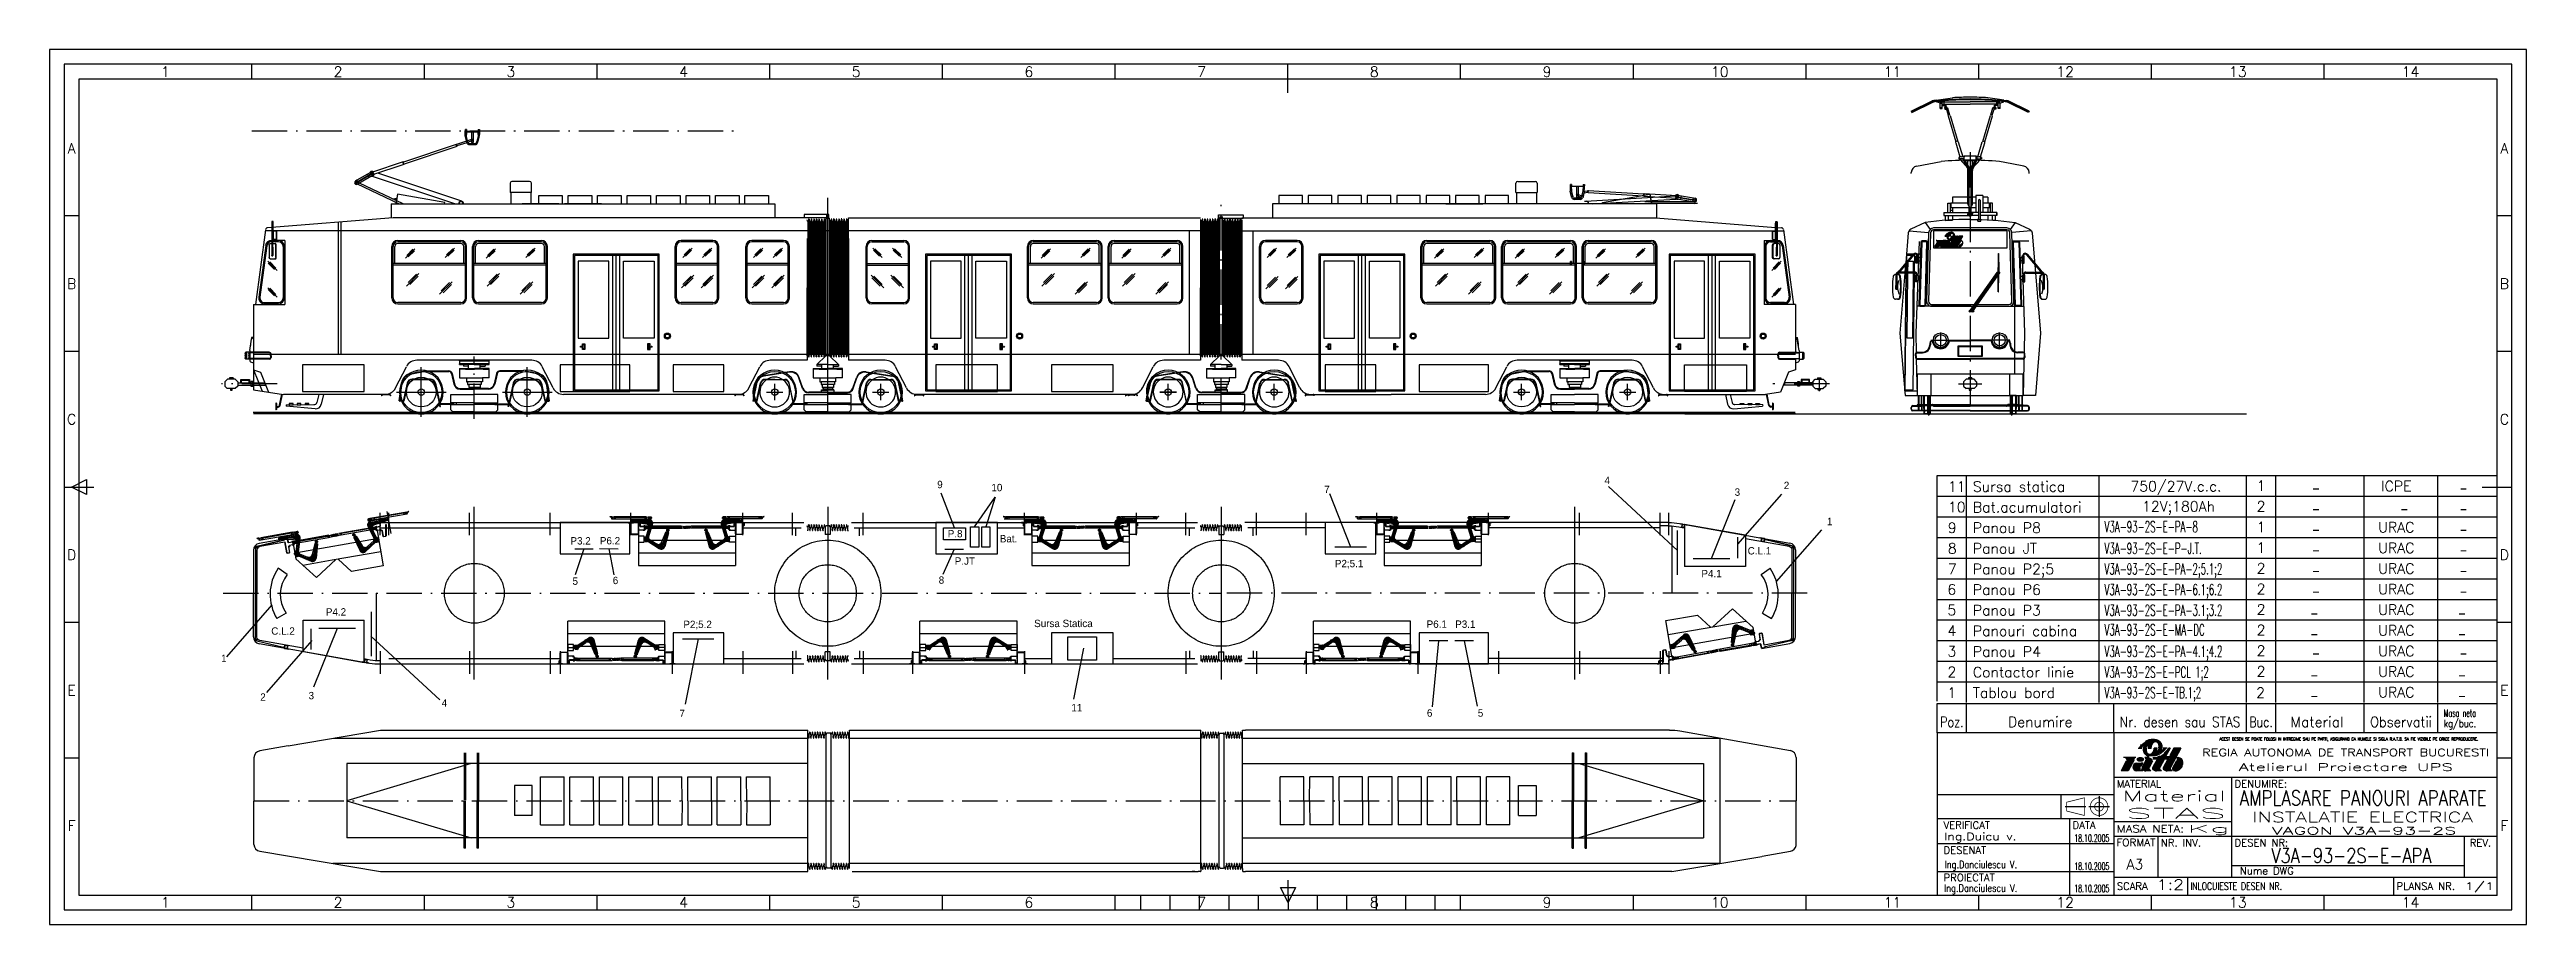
# Model space of a CAD drawing. Header units: millimetres. Extents: x 39 to 880, y 30 to 327.
import ezdxf
from ezdxf.enums import TextEntityAlignment as Align

# ---------------------------------------------------------------- set-up
doc = ezdxf.new("R2010")
doc.units = ezdxf.units.MM
doc.linetypes.add('ACAD_ISO10W100', pattern=[18.5, 12, -3, 0.5, -3])
doc.linetypes.add('DASHDOT', pattern=[1, 0.5, -0.25, 0, -0.25])
for name, color, linetype in [('AXE', 1, 'ACAD_ISO10W100'), ('COTE', 1, 'Continuous'), ('LIN_GR', 3, 'Continuous'), ('LIN_SUB', 20, 'Continuous'), ('Sectiuni', 7, 'Continuous'), ('SUBTIRE', 1, 'Continuous')]:
    doc.layers.add(name, color=color, linetype=linetype)
doc.styles.add('ISO', font='SIMPLEX.SHX')
doc.styles.add('ISOCP', font='SIMPLEX.SHX')
doc.styles.add('ROMANC', font='romanc')

msp = doc.modelspace()

# ---------------------------------------------------------------- texts
at = {"color": 1}
for s, p in [('9', (340.53, 177.92)), ('10', (358.93, 176.87)), ('7', (471.92, 176.25)), ('4', (567.1, 179.34)), ('3', (611.28, 175.33)), ('2', (627.97, 177.6)), ('1', (642.61, 165.35)), ('5', (216.7, 145.11)), ('6', (230.36, 145.35)), ('8', (341.03, 145.47)), ('1', (97.39, 118.91)), ('2', (110.67, 105.77)), ('3', (127.08, 106.25)), ('4', (172.25, 103.7)), ('7', (252.99, 100.2)), ('11', (386.07, 102.16)), ('6', (506.79, 100.34)), ('5', (524.08, 100.34))]:
    msp.add_text(s, height=2.5, dxfattribs=at).set_placement(p)
at = {"color": 50, "width": 0.666667}
for p, p2 in [((798.13, 176.27), (819.13, 176.27)), ((848.24, 176.27), (869.24, 176.27)), ((798.13, 169.27), (819.13, 169.27)), ((828.13, 169.27), (849.13, 169.27)), ((848.24, 169.27), (869.24, 169.27)), ((798.13, 162.27), (819.13, 162.27)), ((848.24, 162.27), (869.24, 162.27)), ((798.13, 155.27), (819.13, 155.27)), ((848.24, 155.27), (869.24, 155.27)), ((798.13, 148.27), (819.13, 148.27)), ((848.24, 148.27), (869.24, 148.27)), ((797.63, 133.86), (818.63, 133.86)), ((798.13, 141.27), (819.13, 141.27)), ((847.74, 133.86), (868.74, 133.86)), ((848.24, 141.27), (869.24, 141.27)), ((797.63, 126.86), (818.63, 126.86)), ((847.74, 126.86), (868.74, 126.86)), ((798.13, 120.27), (819.13, 120.27)), ((848.24, 120.27), (869.24, 120.27)), ((797.63, 112.86), (818.63, 112.86)), ((847.74, 112.86), (868.74, 112.86)), ((797.63, 105.86), (818.63, 105.86)), ((847.74, 105.86), (868.74, 105.86))]:
    msp.add_text('    -    ', height=3.5, dxfattribs=at).set_placement(p, p2, align=Align.FIT)
at = {"color": 2}
for s, p in [('P3.2', (216, 158.79)), ('P6.2', (225.99, 158.82)), ('P.8', (344.1, 161.22)), ('Bat.', (361.78, 159.51)), ('P.JT', (346.48, 151.93)), ('P2;5.1', (475.54, 151.08)), ('C.L.1', (615.7, 155.41)), ('P4.1', (599.99, 147.67)), ('P4.2', (132.95, 134.67)), ('C.L.2', (114.41, 128.17)), ('P2;5.2', (254.34, 130.43)), ('Sursa Statica', (373.44, 130.75)), ('P6.1', (506.7, 130.51)), ('P3.1', (516.4, 130.5))]:
    msp.add_text(s, height=2.5, dxfattribs=at).set_placement(p)
at = {"layer": 'LIN_GR', "color": 3, "style": 'ISOCP'}
for s, p in [('11', (683.68, 176.73)), ('10', (683.68, 169.73)), ('9', (683.68, 162.73)), ('8', (683.68, 155.73)), ('7', (683.68, 148.73))]:
    msp.add_text(s, height=3.5, dxfattribs=at).set_placement(p)
for s, p in [('6', (685.02, 141.77)), ('5', (685.02, 134.77)), ('4', (685.02, 127.77)), ('3', (685.02, 120.77)), ('2', (685.02, 113.77)), ('1', (685.02, 106.77))]:
    msp.add_text(s, height=3.5, dxfattribs=at).set_placement(p, align=Align.CENTER)
at = {"layer": 'LIN_SUB', "color": 50, "style": 'ISOCP'}
for s, p in [('Sursa statica', (692.16, 176.71)), ('Bat.acumulatori', (692.16, 169.71)), ('Panou P8', (692.16, 162.71)), ('Panou JT', (692.16, 155.71)), ('Panou P2;5', (692.16, 148.71)), ('Panou P6', (692.16, 141.71)), ('Panou P3', (692.16, 134.71)), ('Panouri cabina', (692.16, 127.71)), ('Panou P4', (692.16, 120.71)), ('Tablou bord', (692.16, 106.71)), ('Contactor linie', (692.16, 113.71))]:
    msp.add_text(s, height=3.5, dxfattribs=at).set_placement(p)
for s, p in [('750/27V.c.c.', (761.12, 176.8)), ('1', (790.02, 176.98)), ('ICPE', (835.94, 176.88)), ('12V;180Ah', (761.99, 169.98)), ('2', (790.02, 169.98)), ('1', (790.02, 162.98)), ('URAC', (835.94, 162.88)), ('2', (790.02, 148.98)), ('1', (790.02, 155.98)), ('URAC', (835.94, 155.88)), ('URAC', (835.94, 148.88)), ('2', (790.02, 141.98)), ('URAC', (835.94, 141.88)), ('2', (790.02, 134.98)), ('URAC', (835.94, 134.88)), ('2', (790.02, 127.98)), ('URAC', (835.94, 127.88)), ('2', (790.02, 120.98)), ('URAC', (835.94, 120.88)), ('2', (789.81, 106.74)), ('2', (790.02, 113.97)), ('URAC', (835.94, 113.88)), ('URAC', (835.94, 106.88))]:
    msp.add_text(s, height=3.5, dxfattribs=at).set_placement(p, align=Align.CENTER)
at = {"layer": 'LIN_SUB', "color": 2, "style": 'ISOCP', "width": 0.573913}
for s, p in [('V3A-93-2S-E-PA-8', (736.85, 162.96)), ('V3A-93-2S-E-P-J.T.', (736.85, 155.61)), ('V3A-93-2S-E-PA-2;5.1;2', (736.85, 148.61)), ('V3A-93-2S-E-PA-6.1;6.2', (736.85, 141.61)), ('V3A-93-2S-E-PA-3.1;3.2', (736.85, 134.61)), ('V3A-93-2S-E-MA-DC', (736.85, 127.96)), ('V3A-93-2S-E-PA-4.1;4.2', (736.85, 120.61)), ('V3A-93-2S-E-PCL 1;2', (736.85, 113.61)), ('V3A-93-2S-E-TB.1;2', (736.85, 106.61))]:
    msp.add_text(s, height=3.75, dxfattribs=at).set_placement(p)
at = {"layer": 'LIN_SUB', "color": 2, "style": 'ISOCP'}
for s, height, width, p, p2 in [('Masa neta', 2.5, 0.573913, (852.02, 100.31), (863.02, 100.31)), ('Poz.', 3.5, 0.813559, (681.02, 96.81), (689.02, 96.81)), ('Nr. desen sau STAS', 3.5, 0.763975, (742.02, 96.81), (783.02, 96.81)), ('Buc.', 3.5, 0.8, (786.02, 96.81), (794.02, 96.81)), ('Material', 3.5, 0.93913, (800.02, 96.81), (818.02, 96.81)), ('Observatii', 3.5, 0.851351, (827.02, 96.81), (848.02, 96.81)), ('kg/buc.', 2.5, 0.796552, (852.02, 96.81), (863.02, 96.81))]:
    msp.add_text(s, height=height, dxfattribs=dict(at, width=width)).set_placement(p, p2, align=Align.FIT)
msp.add_text('Denumire', height=3.5, dxfattribs=at).set_placement((715.02, 96.81), align=Align.CENTER)

# ---------------------------------------------------------------- blocks, each defined once
blk = doc.blocks.new('4A4')
at = {"color": 70}
for p, q in [((-772.36, 287), (-772.36, 292)), ((-713.72, 287), (-713.72, 292)), ((-655.08, 287), (-655.08, 292)), ((-596.44, 287), (-596.44, 292)), ((-537.8, 287), (-537.8, 292)), ((-479.16, 287), (-479.16, 292)), ((-420.52, 282.35), (-420.52, 292)), ((-361.88, 287), (-361.88, 292)), ((-303.24, 287), (-303.24, 292)), ((-244.6, 287), (-244.6, 292)), ((-185.96, 287), (-185.96, 292)), ((-127.32, 287), (-127.32, 292)), ((-68.68, 287), (-68.68, 292)), ((-831, 240.5), (-836, 240.5)), ((-5, 240.5), (-10, 240.5)), ((-831, 194.5), (-836, 194.5)), ((-5, 194.5), (-10, 194.5)), ((-836, 148.5), (-826, 148.5)), ((-833.5, 148.5), (-828.5, 151)), ((-828.5, 146), (-833.5, 148.5)), ((-828.5, 151), (-828.5, 146)), ((-15, 148.5), (-5, 148.5)), ((-831, 102.5), (-836, 102.5)), ((-5, 102.5), (-10, 102.5)), ((-831, 56.5), (-836, 56.5)), ((-5, 56.5), (-10, 56.5)), ((-772.36, 5), (-772.36, 10)), ((-713.72, 5), (-713.72, 10)), ((-655.08, 5), (-655.08, 10)), ((-596.44, 5), (-596.44, 10)), ((-537.8, 5), (-537.8, 10)), ((-479.16, 5), (-479.16, 10)), ((-479.16, 5), (-479.16, 10)), ((-470.5, 5), (-470.5, 10)), ((-460.5, 5), (-460.5, 10)), ((-450.5, 5), (-450.5, 10)), ((-440.5, 5), (-440.5, 10)), ((-430.5, 5), (-430.5, 10)), ((-420.5, 7.5), (-423, 12.5)), ((-423, 12.5), (-418, 12.5)), ((-420.5, 10), (-420.5, 15)), ((-418, 12.5), (-420.5, 7.5)), ((-420.5, 10), (-420.5, 5)), ((-410.5, 5), (-410.5, 10)), ((-400.5, 5), (-400.5, 10)), ((-390.5, 5), (-390.5, 10)), ((-380.5, 5), (-380.5, 10)), ((-370.5, 5), (-370.5, 10)), ((-361.88, 5), (-361.88, 10)), ((-361.88, 5), (-361.88, 10)), ((-303.24, 5), (-303.24, 10)), ((-244.6, 5), (-244.6, 10)), ((-185.96, 5), (-185.96, 10)), ((-127.32, 5), (-127.32, 10)), ((-68.68, 5), (-68.68, 10))]:
    blk.add_line(p, q, dxfattribs=at)
at = {"color": 240}
for points in [[(0, 0), (0, 297), (-841, 297), (-841, 0)], [(-5, 5), (-5, 292), (-836, 292), (-836, 5)]]:
    blk.add_lwpolyline(points, close=True, dxfattribs=at)
at = {"color": 70}
blk.add_lwpolyline([(-831, 287), (-831, 10), (-10, 10), (-10, 287)], close=True, dxfattribs=at)
at = {"color": 50, "style": 'ISO'}
for s, p in [('1', (-801.68, 289.48)), ('2', (-743.04, 289.48)), ('3', (-684.4, 289.48)), ('4', (-625.76, 289.48)), ('5', (-567.12, 289.48)), ('6', (-508.48, 289.48)), ('7', (-449.84, 289.48)), ('8', (-391.2, 289.48)), ('9', (-332.56, 289.48)), ('10', (-273.92, 289.48)), ('11', (-215.28, 289.48)), ('12', (-156.64, 289.48)), ('13', (-98, 289.48)), ('14', (-39.36, 289.48)), ('A', (-833.5, 263.5)), ('A', (-7.5, 263.5)), ('B', (-833.5, 217.5)), ('B', (-7.5, 217.5)), ('C', (-833.5, 171.5)), ('C', (-7.5, 171.5)), ('D', (-833.5, 125.5)), ('D', (-7.5, 125.5)), ('E', (-833.5, 79.5)), ('E', (-7.5, 79.5)), ('F', (-833.5, 33.5)), ('F', (-7.5, 33.5)), ('1', (-801.68, 7.48)), ('2', (-743.04, 7.48)), ('3', (-684.4, 7.48)), ('4', (-625.76, 7.48)), ('5', (-567.12, 7.48)), ('6', (-508.48, 7.48)), ('7', (-449.84, 7.48)), ('8', (-391.2, 7.48)), ('9', (-332.56, 7.48)), ('10', (-273.92, 7.48)), ('11', (-215.28, 7.48)), ('12', (-156.64, 7.48)), ('13', (-98, 7.48)), ('14', (-39.36, 7.48))]:
    blk.add_text(s, height=3.5, dxfattribs=at).set_placement(p, align=Align.MIDDLE)
blk = doc.blocks.new('ind3_12')
at = {"color": 70}
for p, q in [((0, 55), (-190, 55)), ((-190, 55), (-190, 0)), ((-130, 55), (-130, 0)), ((-130, 40), (0, 40)), ((-190, 26), (-130, 26))]:
    blk.add_line(p, q, dxfattribs=at)
at = {"color": 40}
for p, q in [((-125.82, 45.38), (-127.54, 42.15)), ((-125.13, 42.15), (-127.54, 42.15)), ((-122.56, 46.63), (-126.68, 46.63)), ((-123.11, 45.94), (-125.13, 42.15)), ((-120.23, 42.15), (-122.21, 42.15)), ((-121.71, 49.9), (-120.46, 49.9)), ((-120.12, 44.91), (-120.81, 43.6)), ((-119.12, 45.67), (-120.36, 43.36)), ((-118.05, 46.63), (-119.46, 46.63)), ((-117.39, 42.15), (-119.15, 42.15)), ((-118.34, 49.9), (-117.36, 49.9)), ((-116.85, 45.42), (-118, 43.26)), ((-117.39, 42.15), (-117.72, 42.33)), ((-115.18, 46.28), (-116.74, 43.36)), ((-116.7, 46.63), (-116.29, 46.65)), ((-116.6, 46.28), (-115.18, 46.28)), ((-115.31, 49.9), (-116.29, 49.9)), ((-116.29, 46.65), (-115.69, 46.73)), ((-115.69, 46.73), (-115.27, 46.82)), ((-113.77, 42.15), (-115.53, 42.15)), ((-115.27, 46.82), (-114.78, 46.97)), ((-114.78, 46.97), (-114.27, 47.24)), ((-112.77, 46.28), (-114.38, 43.26)), ((-113.77, 42.15), (-114.1, 42.33)), ((-111.94, 49.9), (-113.19, 49.9)), ((-111.75, 45.93), (-113.13, 43.36)), ((-112.95, 48.16), (-112.68, 48.4)), ((-112.77, 46.28), (-111.36, 46.28)), ((-112.68, 48.4), (-112.61, 48.47)), ((-110.84, 49.9), (-112.41, 46.97)), ((-112.41, 46.97), (-110.99, 46.97)), ((-110.16, 42.15), (-111.92, 42.15)), ((-111.75, 45.93), (-111.15, 45.93)), ((-110.84, 49.9), (-111.36, 49.9)), ((-110.99, 46.97), (-111.36, 46.28)), ((-110.41, 47.32), (-111.15, 45.93)), ((-109.64, 49.9), (-111.01, 47.32)), ((-111.01, 47.32), (-110.41, 47.32)), ((-107.23, 49.9), (-110.77, 43.26)), ((-110.16, 42.15), (-110.49, 42.33)), ((-108.74, 45.59), (-109.99, 43.26)), ((-107.23, 49.9), (-109.64, 49.9)), ((-108.78, 46.63), (-108.09, 46.63))]:
    blk.add_line(p, q, dxfattribs=at)
at = {"color": 240}
for p, q in [((-130, 34), (-190, 34)), ((-148, 34), (-148, 26)), ((-90, 40), (-90, 6)), ((-146.5, 30), (-139.5, 30)), ((-145, 26), (-145, 0)), ((-138.5, 30), (-131.5, 30)), ((-135, 33.5), (-135, 26.5)), ((-190, 17.5), (-130, 17.5)), ((-130, 25), (-90, 25)), ((-130, 20), (0, 20)), ((-115, 20), (-115, 6)), ((-11, 20), (-11, 6)), ((-90, 10), (-11, 10)), ((-190, 8), (-130, 8)), ((-130, 6), (0, 6)), ((-105, 6), (-105, 0)), ((-35, 6), (-35, 0))]:
    blk.add_line(p, q, dxfattribs=at)
at = {"color": 40}
for points in [[(-114.74, 49.9, 0.04888), (-114.64, 50.37, 0.067418), (-114.64, 50.71, 0.012512), (-114.71, 51.12, 0.046313), (-114.74, 51.23, 0.02866), (-114.83, 51.43, 0.04799), (-114.9, 51.53, 0.027533), (-115.01, 51.65, 0.02878), (-115.12, 51.74, 0.020408), (-115.27, 51.85, 0.028785), (-115.38, 51.91, 0.02307), (-115.48, 51.96, 0.025276), (-115.58, 51.99, 0.029587), (-115.69, 52.01, 0.0261), (-115.8, 52.02, 0.034106), (-115.93, 52.02, 0.03305), (-116.05, 52, 0.031407), (-116.17, 51.97, 0.027201), (-116.3, 51.91, 0.027571), (-116.45, 51.82, 0.032433), (-116.58, 51.73, 0.017982), (-116.7, 51.62, 0.025528), (-116.79, 51.53, 0.009898), (-116.89, 51.41, 0.014131), (-116.96, 51.31, 0.005952), (-117.02, 51.22, 0.007874), (-117.06, 51.15, 0.013516), (-117.13, 51.03, 0.012262), (-117.2, 50.9, 0.010996), (-117.25, 50.78, 0.020912), (-117.28, 50.71, 0.006638), (-117.28, 50.69, 0.003922), (-117.3, 50.64, 0.014081), (-117.33, 50.52, 0.011261), (-117.36, 50.37, 0.018498), (-117.36, 50.34, 0.00311), (-117.38, 50.18, 0.039527), (-117.38, 50.07, 0.0256), (-117.36, 49.9)], [(-113.68, 49.9, 0.047001), (-113.61, 50.39, 0.072657), (-113.64, 50.71, 0.024176), (-113.81, 51.3, 0.05712), (-113.92, 51.53, 0.02409), (-114.05, 51.71, 0.014395), (-114.28, 51.99, 0.046768), (-114.45, 52.15, 0.031027), (-114.74, 52.35)], [(-119.97, 49.9, 0.047001), (-120.05, 49.4, 0.072657), (-120.01, 49.08, 0.024176), (-119.84, 48.49, 0.05712), (-119.73, 48.26, 0.02409), (-119.6, 48.09, 0.014395), (-119.38, 47.81, 0.046768), (-119.2, 47.65, 0.031027), (-118.91, 47.44)], [(-118.91, 49.9, 0.04888), (-119.02, 49.43, 0.067418), (-119.01, 49.08, 0.012512), (-118.94, 48.67, 0.046313), (-118.91, 48.56, 0.02866), (-118.82, 48.37, 0.04799), (-118.75, 48.26, 0.027533), (-118.64, 48.15, 0.02878), (-118.53, 48.05, 0.020408), (-118.39, 47.95, 0.028785), (-118.28, 47.88, 0.02307), (-118.17, 47.84, 0.025276), (-118.07, 47.8, 0.029587), (-117.97, 47.78, 0.0261), (-117.85, 47.77, 0.034106), (-117.73, 47.77, 0.03305), (-117.6, 47.79, 0.031407), (-117.48, 47.83, 0.027201), (-117.36, 47.88, 0.027571), (-117.2, 47.97, 0.032433), (-117.07, 48.06, 0.017982), (-116.95, 48.18, 0.025528), (-116.87, 48.26, 0.009898), (-116.76, 48.39, 0.014131), (-116.7, 48.48, 0.005952), (-116.63, 48.57, 0.007874), (-116.59, 48.64, 0.013516), (-116.52, 48.76, 0.012262), (-116.45, 48.9, 0.010996), (-116.4, 49.02, 0.020912), (-116.38, 49.08, 0.006638), (-116.37, 49.11, 0.003922), (-116.35, 49.16, 0.014081), (-116.32, 49.28, 0.011261), (-116.29, 49.42, 0.018498), (-116.29, 49.45, 0.00311), (-116.27, 49.61, 0.039527), (-116.27, 49.73, 0.0256), (-116.29, 49.9)]]:
    blk.add_lwpolyline(points, format="xyb", dxfattribs=at)
at = {"color": 40, "flags": 128}
blk.add_lwpolyline([(-108.71, 42.18, 0.07519), (-108.1, 42.37, 0.103495), (-107.27, 43.01, 0.091904), (-106.74, 43.94, 0.085107), (-106.54, 45.08, 0.085107)], format="xyb", dxfattribs=at)
at = {"color": 240, "const_width": 0.25}
blk.add_lwpolyline([(-146, 31.5), (-140, 33), (-140, 27), (-146, 28.5)], close=True, dxfattribs=at)
blk.add_lwpolyline([(-135, 33, 1), (-135, 27, 1), (-135, 33, 1)], format="xyb", dxfattribs=at)
blk.add_lwpolyline([(-135, 31.5, 1), (-135, 28.5, 1)], format="xyb", close=True, dxfattribs=at)
at = {"color": 40}
for centre, radius, start, end in [((-96.55, 26.7), 34.29, 134.68173, 135.48651), ((-117.71, 49.53), 2.3, 144.00024, 170.76003), ((-117.8, 49.83), 2.74, 113.91101, 122.24004), ((-115.81, 45.34), 7.65, 108.93252, 113.91101), ((-115.07, 49.86), 3.27, 161.79053, 179.28483), ((-117.59, 50.52), 2.17, 96.82108, 108.93252), ((-116.41, 40.67), 12.1, 91.69644, 96.82108), ((-116.61, 47.25), 5.51, 78.6042, 91.69644), ((-116, 50.28), 2.42, 58.80187, 78.6042), ((-122.21, 43.44), 1.29, 94.59794, 270), ((-177.94, 750.15), 707.62, 274.50891, 274.68697), ((-120.23, 42.84), 0.689, 201.87291, 270), ((-119.75, 43.03), 0.689, 151.92751, 234.46154), ((-119.15, 43.87), 1.72, 234.46154, 270), ((-119.73, 46), 0.689, 331.92751, 66.48491), ((-117.66, 49.52), 2.42, 238.80187, 258.6042), ((-117.39, 42.94), 0.689, 151.92751, 241.92751), ((-116.14, 43.03), 0.689, 151.92751, 234.46154), ((-115.53, 43.87), 1.72, 234.46154, 270), ((-118.58, 49.94), 3.27, 341.79053, 359.28483), ((-113.78, 42.94), 0.689, 151.92751, 241.92751), ((-115.94, 50.27), 2.3, 324.00024, 350.76003), ((-112.52, 43.03), 0.689, 151.92751, 234.46154), ((-111.92, 43.87), 1.72, 234.46154, 270), ((-145.94, 81.79), 47.13, 315, 315.97302), ((-113.12, 49.86), 0.893, 316.89809, 318.65661), ((-115.09, 51.98), 4.23, 315.97302, 321.34019), ((-122.28, 57.73), 13.43, 321.34019, 324.35298), ((-110.16, 42.94), 0.689, 151.92751, 241.92751), ((-109.38, 42.94), 0.689, 151.92751, 242.78208), ((-108.99, 43.7), 1.55, 242.78208, 280.2311), ((-108.09, 45.08), 1.55, 0, 90)]:
    blk.add_arc(centre, radius, start, end, dxfattribs=at)
blk.add_point((0, 0))
for points in [[(-121.71, 49.9), (-120.46, 49.9), (-121.21, 50.52), (-120.18, 50.33)], [(-121.21, 50.52), (-120.18, 50.33), (-120.72, 51.03), (-119.93, 50.59)], [(-120.72, 51.03), (-119.93, 50.59), (-120.22, 51.49), (-119.57, 50.88)], [(-120.22, 51.49), (-119.57, 50.88), (-119.6, 51.93), (-118.18, 50.88)], [(-119.57, 50.88), (-118.18, 50.88), (-119.84, 50.38), (-118.6, 50.45)], [(-119.6, 51.93), (-118.18, 50.88), (-118.87, 52.35), (-118.18, 50.88)], [(-118.87, 52.35), (-118.18, 50.88), (-118.21, 52.6), (-118.18, 50.88)], [(-117.31, 50.61), (-118.27, 50.54), (-117.37, 50.27), (-118.32, 50.22)], [(-117.09, 51.1), (-118.18, 50.88), (-117.31, 50.61), (-118.27, 50.54)], [(-118.21, 52.6), (-118.18, 50.88), (-117.81, 52.68), (-118.18, 50.88)], [(-116.87, 52.76), (-118.18, 50.88), (-116.31, 52.75), (-118.18, 50.88)], [(-117.81, 52.68), (-118.18, 50.88), (-116.87, 52.76), (-118.18, 50.88)], [(-116.08, 51.99), (-116.31, 52.75), (-116.62, 51.7), (-118.18, 50.88)], [(-116.62, 51.7), (-118.18, 50.88), (-117.09, 51.1), (-118.18, 50.88)], [(-115.84, 51.99), (-116.08, 51.99), (-116.32, 51.86)], [(-116.31, 52.75), (-115.41, 52.63), (-115.84, 52.71)], [(-115.54, 51.98), (-115.41, 52.63), (-116.08, 51.99), (-116.31, 52.75)], [(-115.84, 51.99), (-115.54, 51.98), (-115.91, 51.97), (-115.51, 51.96)], [(-115.73, 51.96), (-115.33, 51.85), (-115.51, 51.96)], [(-115.09, 51.72), (-114.87, 52.42), (-115.54, 51.98), (-115.41, 52.63)], [(-115.41, 52.63), (-114.87, 52.42), (-115.11, 52.53)], [(-114.87, 51.48), (-114.18, 51.87), (-115.09, 51.72), (-114.87, 52.42)], [(-114.87, 52.42), (-114.18, 51.87), (-114.48, 52.17)], [(-114.68, 50.99), (-113.86, 51.41), (-114.87, 51.48), (-114.18, 51.87)], [(-114.63, 50.55), (-113.67, 50.85), (-114.68, 50.99), (-113.86, 51.41)], [(-114.65, 50.25), (-113.62, 50.26), (-114.63, 50.55), (-113.67, 50.85)], [(-113.67, 50.85), (-113.62, 50.26), (-113.61, 50.56)], [(-125.82, 45.38), (-123.11, 45.94), (-127.54, 42.15), (-125.13, 42.15)], [(-126.68, 46.63), (-122.56, 46.63), (-126.26, 46.53), (-122.84, 46.34)], [(-126.26, 46.53), (-122.84, 46.34), (-125.96, 46.29), (-123.05, 46.05)], [(-123.05, 46.05), (-125.96, 46.29), (-123.11, 45.94), (-125.77, 45.87)], [(-125.76, 45.63), (-123.11, 45.94), (-125.82, 45.38)], [(-125.77, 45.87), (-123.11, 45.94), (-125.76, 45.63), (-123.11, 45.94)], [(-123.17, 44.3), (-120.81, 43.6), (-123.49, 43.38), (-120.95, 43.16)], [(-123.17, 44.3), (-123.49, 43.38), (-123.29, 44.14), (-123.45, 43.79)], [(-123.49, 43.38), (-120.95, 43.16), (-123.49, 43.38), (-120.87, 42.58)], [(-123.49, 43.38), (-123.1, 42.51), (-123.42, 43), (-123.25, 42.69)], [(-123.49, 43.38), (-120.87, 42.58), (-123.1, 42.51), (-120.62, 42.27)], [(-122.31, 44.73), (-120.12, 44.91), (-123.17, 44.3), (-120.81, 43.6)], [(-122.31, 44.73), (-123.17, 44.3), (-122.7, 44.64), (-123.04, 44.43)], [(-123.1, 42.51), (-122.21, 42.15), (-122.93, 42.37), (-122.61, 42.22)], [(-123.1, 42.51), (-120.62, 42.27), (-122.21, 42.15), (-120.23, 42.15)], [(-122.28, 46.18), (-122.28, 45.84), (-122.31, 46.03)], [(-122.2, 46.34), (-122.22, 45.73), (-122.28, 46.18), (-122.28, 45.84)], [(-122.07, 46.5), (-122.04, 45.53), (-122.2, 46.34), (-122.22, 45.73)], [(-121.94, 46.59), (-121.9, 45.43), (-122.07, 46.5), (-122.04, 45.53)], [(-121.78, 46.68), (-121.71, 45.34), (-121.94, 46.59), (-121.9, 45.43)], [(-121.62, 46.75), (-121.56, 45.28), (-121.78, 46.68), (-121.71, 45.34)], [(-121.46, 46.79), (-121.43, 45.25), (-121.62, 46.75), (-121.56, 45.28)], [(-121.33, 46.82), (-121.31, 45.23), (-121.46, 46.79), (-121.43, 45.25)], [(-121.21, 46.83), (-121.2, 45.22), (-121.33, 46.82), (-121.31, 45.23)], [(-121.21, 46.83), (-121.1, 46.84), (-121.09, 45.21)], [(-121.09, 45.21), (-120.9, 45.21), (-121.21, 46.83), (-121.2, 45.22)], [(-121.1, 46.84), (-120.91, 46.84), (-121.09, 45.21), (-120.9, 45.21)], [(-120.9, 45.21), (-120.91, 46.84), (-120.81, 45.22), (-120.81, 46.83)], [(-120.81, 45.22), (-120.81, 46.83), (-120.68, 45.23), (-120.69, 46.82)], [(-120.68, 45.23), (-120.69, 46.82), (-120.56, 45.25), (-120.55, 46.79)], [(-120.56, 45.25), (-120.55, 46.79), (-120.42, 45.29), (-120.43, 46.76)], [(-120.42, 45.29), (-120.43, 46.76), (-120.27, 45.34), (-120.27, 46.7)], [(-120.42, 42.88), (-120.36, 43.36), (-120.43, 43.1)], [(-120.36, 43.36), (-116.85, 45.42), (-120.42, 42.88), (-118, 43.26)], [(-120.42, 42.88), (-118, 43.26), (-120.15, 42.47), (-118.06, 42.75)], [(-120.15, 42.47), (-120.42, 42.88), (-120.32, 42.64)], [(-119.12, 45.67), (-116.78, 45.9), (-120.36, 43.36), (-116.85, 45.42)], [(-120.27, 45.34), (-120.27, 46.7), (-120.14, 45.41), (-120.13, 46.63)], [(-120.15, 42.47), (-118.06, 42.75), (-119.15, 42.15), (-117.72, 42.33)], [(-119.15, 42.15), (-120.15, 42.47), (-119.72, 42.25)], [(-120.14, 45.41), (-120.13, 46.63), (-119.97, 45.52), (-119.99, 46.54)], [(-119.97, 49.9), (-118.91, 49.9), (-120.05, 49.4), (-119, 49.53)], [(-120.05, 49.4), (-119, 49.53), (-119.94, 48.79), (-119, 49.02)], [(-120.05, 49.4), (-119.94, 48.79), (-120.04, 49.24)], [(-120.04, 49.24), (-119.94, 48.79), (-120.03, 49.13)], [(-119.97, 45.52), (-119.99, 46.54), (-119.84, 45.65), (-119.88, 46.44)], [(-119.84, 50.38), (-118.6, 50.45), (-119.97, 49.9), (-118.91, 49.9)], [(-119.94, 48.79), (-119, 49.02), (-119.72, 48.25), (-118.92, 48.6)], [(-119.84, 45.65), (-119.88, 46.44), (-119.74, 45.8), (-119.77, 46.3)], [(-119.74, 45.8), (-119.77, 46.3), (-119.71, 45.9), (-119.72, 46.2)], [(-119.72, 48.25), (-118.92, 48.6), (-119.33, 47.76), (-118.75, 48.27)], [(-119.72, 46.2), (-119.71, 45.9), (-119.7, 46.13), (-119.69, 46.02)], [(-119.46, 46.63), (-118.05, 46.63), (-119.08, 46.21), (-117.05, 46.31)], [(-119.33, 47.76), (-118.75, 48.27), (-118.77, 47.37), (-118.43, 47.98)], [(-119.25, 46.4), (-119.09, 46.04), (-119.08, 46.21)], [(-119.15, 42.15), (-117.72, 42.33), (-117.39, 42.15)], [(-119.08, 46.21), (-117.05, 46.31), (-119.12, 45.67), (-116.78, 45.9)], [(-118.77, 47.37), (-118.43, 47.98), (-118.32, 47.19), (-118.12, 47.82)], [(-117.37, 50.27), (-118.32, 50.22), (-117.36, 49.9), (-118.34, 49.9)], [(-118.32, 47.19), (-118.12, 47.82), (-117.71, 47.07), (-117.72, 47.77)], [(-118.02, 43.03), (-117.9, 42.55), (-118.06, 42.75)], [(-118.05, 46.63), (-117.05, 46.31), (-117.7, 46.59), (-117.41, 46.5)], [(-117.71, 47.07), (-117.72, 47.77), (-117.14, 47.03), (-117.33, 47.9)], [(-117.14, 47.03), (-117.33, 47.9), (-116.45, 47.06), (-117.04, 48.09)], [(-117.05, 46.31), (-116.78, 45.9), (-116.88, 46.12)], [(-116.45, 47.06), (-117.04, 48.09), (-115.94, 47.1), (-116.74, 48.42)], [(-116.78, 45.9), (-116.85, 45.42), (-116.77, 45.67)], [(-116.74, 43.36), (-116.81, 42.88), (-116.82, 43.14)], [(-116.74, 43.36), (-114.38, 43.26), (-116.81, 42.88), (-114.44, 42.75)], [(-116.52, 42.46), (-116.81, 42.88), (-116.71, 42.66)], [(-116.81, 42.88), (-114.44, 42.75), (-116.52, 42.46), (-114.12, 42.34)], [(-116.7, 48.48), (-115.12, 47.31), (-116.74, 48.42)], [(-116.7, 48.48), (-116.7, 48.48), (-116.74, 48.42)], [(-115.94, 47.1), (-116.74, 48.42), (-115.12, 47.31), (-116.74, 48.42)], [(-115.18, 46.28), (-112.77, 46.28), (-116.74, 43.36), (-114.38, 43.26)], [(-116.45, 48.9), (-115.12, 47.31), (-116.7, 48.48)], [(-116.22, 46.66), (-116.7, 46.63), (-116.6, 46.28)], [(-116.6, 46.28), (-111.36, 46.28), (-116.22, 46.66), (-112.41, 46.97)], [(-115.53, 42.15), (-116.54, 42.47), (-116.1, 42.25)], [(-116.52, 42.46), (-114.12, 42.34), (-115.53, 42.15), (-113.77, 42.15)], [(-116.4, 49.03), (-115.48, 48.92), (-116.45, 48.9), (-115.12, 47.31)], [(-116.29, 49.44), (-115.35, 49.44), (-116.4, 49.03), (-115.48, 48.92)], [(-116.29, 49.9), (-115.31, 49.9), (-116.29, 49.44), (-115.35, 49.44)], [(-116.22, 46.66), (-115.25, 46.82), (-115, 46.76)], [(-115.48, 48.92), (-114.09, 48.92), (-115.01, 49.4), (-113.85, 49.33)], [(-115.48, 48.92), (-114.59, 48.13), (-115.12, 47.31)], [(-115.48, 48.92), (-114.09, 48.92), (-114.18, 47.78), (-115.12, 47.31)], [(-115.25, 46.82), (-114.79, 46.97), (-115, 46.76)], [(-115.01, 49.4), (-113.85, 49.33), (-114.75, 49.87), (-113.72, 49.72)], [(-115, 46.76), (-115, 46.76), (-114.79, 46.97), (-114.45, 46.8)], [(-114.35, 47.19), (-112.41, 46.97), (-114.79, 46.97), (-114.45, 46.8)], [(-114.75, 49.87), (-113.72, 49.72), (-114.65, 50.25), (-113.62, 50.26)], [(-114.09, 48.92), (-114.18, 47.78), (-114.59, 48.13)], [(-114.42, 42.94), (-114.29, 42.55), (-114.44, 42.75)], [(-114.36, 43.31), (-114.4, 43.15), (-114.38, 43.26)], [(-113.9, 47.46), (-112.41, 46.97), (-114.35, 47.19), (-112.41, 46.97)], [(-114.09, 48.92), (-113.61, 48.17), (-114.18, 47.78)], [(-113.69, 49.23), (-112.95, 48.75), (-114.09, 48.92), (-113.61, 48.17)], [(-113.49, 47.75), (-113.9, 47.46), (-112.41, 46.97)], [(-113.4, 49.55), (-112.44, 49.28), (-113.69, 49.23), (-112.95, 48.75)], [(-113.03, 48.1), (-112.41, 46.97), (-113.49, 47.75), (-112.41, 46.97)], [(-113.19, 49.9), (-111.94, 49.9), (-113.4, 49.55), (-112.44, 49.28)], [(-113.13, 43.36), (-113.19, 42.89), (-113.2, 43.13)], [(-113.13, 43.36), (-110.77, 43.26), (-113.19, 42.89)], [(-113.19, 42.89), (-110.77, 43.26), (-110.82, 42.72)], [(-112.92, 42.47), (-113.19, 42.89), (-113.1, 42.66)], [(-113.19, 42.89), (-110.82, 42.72), (-112.92, 42.47)], [(-111.75, 45.93), (-111.15, 45.93), (-113.13, 43.36), (-110.77, 43.26)], [(-112.65, 48.42), (-112.41, 46.97), (-113.03, 48.1), (-112.41, 46.97)], [(-112.92, 42.47), (-110.82, 42.72), (-111.92, 42.15)], [(-111.92, 42.15), (-112.92, 42.47), (-112.49, 42.25)], [(-112.22, 48.86), (-112.41, 46.97), (-112.65, 48.42), (-112.41, 46.97)], [(-111.36, 49.9), (-110.84, 49.9), (-111.76, 49.37), (-112.41, 46.97)], [(-111.76, 49.37), (-112.41, 46.97), (-112.22, 48.86), (-112.41, 46.97)], [(-112.41, 46.97), (-110.99, 46.97), (-111.36, 46.28)], [(-110.82, 42.72), (-111.92, 42.15), (-110.49, 42.33)], [(-110.49, 42.33), (-110.16, 42.15), (-111.92, 42.15)], [(-110.41, 47.32), (-107.23, 49.9), (-111.15, 45.93), (-110.73, 43.34)], [(-111.15, 45.93), (-110.77, 43.26), (-110.73, 43.34)], [(-109.64, 49.9), (-107.23, 49.9), (-111.01, 47.32), (-110.41, 47.32)], [(-110.8, 42.98), (-110.66, 42.53), (-110.82, 42.72)], [(-110.73, 43.34), (-110.78, 43.14), (-110.77, 43.26)], [(-109.99, 43.26), (-110.04, 42.73), (-110.07, 42.99)], [(-110.04, 42.73), (-109.99, 43.26), (-109.7, 42.32)], [(-109.7, 42.32), (-110.04, 42.73), (-109.91, 42.5)], [(-109.99, 43.26), (-108.74, 45.59), (-106.74, 43.94)], [(-109.99, 43.26), (-107.27, 43.01), (-106.74, 43.94)], [(-109.99, 43.26), (-108.1, 42.37), (-107.27, 43.01)], [(-109.99, 43.26), (-108.71, 42.18), (-108.1, 42.37)], [(-109.99, 43.26), (-109.7, 42.32), (-108.71, 42.18)], [(-108.71, 42.18), (-109.7, 42.32), (-109.23, 42.17)], [(-109.7, 42.32), (-109.7, 42.32), (-108.71, 42.18)], [(-108.78, 46.63), (-108.43, 46.63), (-108.69, 46.43), (-108.49, 46.44)], [(-108.74, 45.59), (-108.09, 46.63), (-108.66, 45.8)], [(-108.74, 45.59), (-106.98, 46.16), (-108.09, 46.63)], [(-108.74, 45.59), (-106.54, 45.08), (-106.98, 46.16)], [(-108.74, 45.59), (-106.74, 43.94), (-106.54, 45.08)], [(-108.69, 46.43), (-108.49, 46.44), (-108.64, 46.23), (-108.56, 46.21)], [(-108.43, 46.63), (-108.63, 46.02), (-108.09, 46.63), (-108.66, 45.8)], [(-108.66, 45.8), (-108.66, 45.8), (-108.43, 46.63), (-108.63, 46.02)], [(-108.64, 46.23), (-108.56, 46.21), (-108.63, 46.02)], [(-107.27, 43.01), (-108.1, 42.37), (-107.66, 42.64)], [(-108.09, 46.63), (-106.98, 46.16), (-107.61, 46.55), (-107.23, 46.37)], [(-106.74, 43.94), (-107.27, 43.01), (-106.96, 43.45)], [(-106.98, 46.16), (-106.54, 45.08), (-106.83, 45.98), (-106.62, 45.57)], [(-106.54, 45.08), (-106.74, 43.94), (-106.59, 44.51)]]:
    blk.add_solid(points, dxfattribs=at)
at = {"color": 40, "style": 'ISO', "width": 0.77078}
blk.add_text('ACEST DESEN SE POATE FOLOSI IN INTREGIME SAU PE PARTI, ASIGURAND CA NUMELE SI SIGLA R.A.T.B. SA FIE VIZIBILE PE ORICE REPRODUCERE.', height=1, dxfattribs=at).set_placement((-94.13, 52.45), (-6.3, 52.45), align=Align.FIT)
at = {"color": 240}
for s, style, width, p, p2 in [('REGIA AUTONOMA DE TRANSPORT BUCURESTI', 'ROMANC', 1.063101, (-100.04, 47.17), (-2.58, 47.17)), ('Atelierul Proiectare UPS', 'ROMANC', 1.425107, (-87.65, 42.18), (-14.86, 42.18)), ('FORMAT', 'ISO', 0.917397, (-129.11, 16.61), (-115.89, 16.61)), ('MASA NETA:', 'ISO', 1.009422, (-129, 21.25), (-106.17, 21.25)), ('INLOCUIESTE DESEN NR.', 'ISO', 0.687691, (-104, 1.75), (-72.89, 1.75))]:
    blk.add_text(s, height=2.5, dxfattribs=dict(at, style=style, width=width)).set_placement(p, p2, align=Align.FIT)
at = {"color": 240, "style": 'ISO'}
for s, p in [('MATERIAL', (-129, 36.5)), ('DENUMIRE:', (-89, 36.5)), ('VERIFICAT', (-187.81, 22.5)), ('DATA', (-144, 22.5)), ('NR. INV.', (-114, 16.5)), ('DESEN NR:', (-89, 16.5)), ('DESENAT', (-187.81, 13.97)), ('PROIECTAT', (-187.81, 4.66)), ('SCARA', (-129, 1.75)), ('PLANSA NR.', (-34, 1.75))]:
    blk.add_text(s, height=2.5, dxfattribs=at).set_placement(p)
blk.add_text('REV.', height=2.5, dxfattribs=at).set_placement((-5.5, 17.75), align=Align.MIDDLE)
at = {"color": 50, "style": 'ISO'}
for tag, height, width, p, p2 in [('MATERIAL', 3.5, 1.837708, (-127.1, 31.84), (-91.87, 31.84)), ('STAS_MATERIAL', 3.5, 2.784754, (-126.09, 25.95), (-91.75, 25.95)), ('ANSAMBLU', 3.5, 2.48631, (-83.01, 24.67), (-8.01, 24.67)), ('VERIFICAT', 2.5, 0.86708, (-187.61, 18.63), (-163.04, 18.63)), ('DESENAT', 2.5, 1.026691, (-187.39, 9.14), (-162.83, 9.14)), ('PROIECTAT', 2.5, 1.037581, (-187.61, 1.12), (-162.78, 1.12)), ('SCARA', 3.5, 1.565143, (-115.5, 1.75), (-106.11, 1.75))]:
    blk.add_attdef(tag, text='', height=height, dxfattribs=dict(at, width=width)).set_placement(p, p2, align=Align.FIT)
at = {"color": 70, "style": 'ISO'}
for tag, width, p, p2 in [('DENUMIRE_DESEN', 1.844561, (-87.29, 30.44), (-3.41, 30.44)), ('NUMAR_DESEN', 1.112195, (-76.49, 10.87), (-22.2, 10.87))]:
    blk.add_attdef(tag, text='', height=5, dxfattribs=dict(at, width=width)).set_placement(p, p2, align=Align.FIT)
at = {"color": 240, "style": 'ISO'}
for tag, width, p, p2 in [('DATA', 0.588678, (-143.42, 18.04), (-131.51, 18.04)), ('MASA', 3.701178, (-105.03, 21.25), (-90.49, 21.25)), ('SUBANSAMBLU', 3.628523, (-76.35, 20.58), (-13.71, 20.58)), ('DATA', 0.588678, (-143.42, 8.49), (-131.51, 8.49)), ('DATA', 0.588678, (-143.42, 0.97), (-131.51, 0.97)), ('PLANSA', 1.983142, (-10.91, 1.75), (-0.76, 1.75))]:
    blk.add_attdef(tag, text='', height=2.5, dxfattribs=dict(at, width=width)).set_placement(p, p2, align=Align.FIT)
at = {"color": 50, "style": 'ISO'}
blk.add_attdef('FORMAT', text='', height=3.5, dxfattribs=at).set_placement((-122.83, 8.67), align=Align.CENTER)
at = {"color": 240, "style": 'ISO'}
blk.add_attdef('NUME_DWG', (-87.2, 6.95), '', height=2.5, dxfattribs=at)

# ---------------------------------------------------------------- hatches: boundary and pattern name
at = {"layer": 'AXE'}
h = msp.add_hatch(color=256, dxfattribs=at)
edge = h.paths.add_edge_path(flags=17)
edge.add_arc((687.35, 260.08), 0.275, 150, 269.32162, ccw=False)
edge.add_line((687.11, 260.22), (688.03, 261.81))
edge.add_arc((687.92, 261.87), 0.128, 330, 457.26999)
edge.add_arc((688, 261.27), 0.733, 6.37937, 97.26999, ccw=False)
edge.add_arc((687.34, 261.2), 1.39, -89.69863, 6.37937, ccw=False)
edge = h.paths.add_edge_path()
edge.add_line((687.21, 263.47), (686.97, 263.47))
edge.add_arc((684.04, 265.67), 3.67, 270, 323.1301, ccw=False)
edge.add_line((684.04, 262.01), (685.1, 262.01))
edge.add_line((685.1, 262.01), (684.07, 260.22))
edge.add_arc((684.3, 260.08), 0.275, 150, 270)
edge.add_line((684.3, 259.81), (685.57, 259.81))
edge.add_arc((685.57, 260.08), 0.275, 150, 270, ccw=False)
edge.add_line((685.34, 260.22), (686.37, 262.01))
edge.add_line((686.37, 262.01), (687, 262.01))
edge.add_line((687, 262.01), (687.17, 262.3))
edge.add_line((687.17, 262.3), (686.54, 262.3))
edge.add_line((686.54, 262.3), (687.21, 263.47))
edge = h.paths.add_edge_path()
edge.add_line((686.84, 262.39), (687.33, 262.39))
edge.add_line((687.33, 262.39), (687.06, 261.91))
edge.add_line((687.06, 261.91), (686.57, 261.91))
edge.add_line((686.57, 261.91), (685.59, 260.22))
edge.add_arc((685.83, 260.08), 0.275, 150, 270)
edge.add_line((685.83, 259.81), (687.1, 259.81))
edge.add_arc((687.1, 260.08), 0.275, 150, 270, ccw=False)
edge.add_line((686.86, 260.22), (688.74, 263.47))
edge.add_line((688.74, 263.47), (687.47, 263.47))
edge.add_line((687.47, 263.47), (686.84, 262.39))
edge = h.paths.add_edge_path()
edge.add_arc((684.05, 260.08), 0.275, 150, 270)
edge.add_line((684.05, 259.81), (682.78, 259.81))
edge.add_arc((682.78, 260.08), 0.275, 150, 270, ccw=False)
edge.add_line((682.54, 260.22), (683.26, 261.46))
edge.add_arc((682.94, 261.64), 0.367, 330, 450)
edge.add_line((682.94, 262.01), (683.57, 262.01))
edge.add_arc((683.57, 261.27), 0.733, -30, 90, ccw=False)
edge.add_line((684.21, 260.91), (683.81, 260.22))
edge = h.paths.add_edge_path()
edge.add_line((682.85, 260.91), (682.02, 260.91))
edge.add_arc((682.02, 259.81), 1.1, 90, 134.41531)
edge.add_arc((681.57, 260.26), 0.458, 134.41531, 270)
edge.add_line((681.57, 259.81), (682.53, 259.81))
edge.add_arc((682.53, 260.08), 0.275, 150, 270, ccw=False)
edge.add_line((682.29, 260.22), (682.58, 260.72))
edge.add_arc((682.9, 260.54), 0.367, 96.8699, 150, ccw=False)
edge.add_arc((682.85, 260.91), 0.0019, 276.8699, 383.1301)
edge = h.paths.add_edge_path()
edge.add_arc((682.67, 261.63), 0.367, 344.427, 435.573)
edge.add_arc((682.58, 261.27), 0.733, 75.573, 164.427)
edge.add_arc((682.22, 261.37), 0.367, 164.427, 255.573)
edge.add_arc((682.31, 261.73), 0.733, 255.573, 344.427)
edge = h.paths.add_edge_path()
edge.add_line((679.26, 259.81), (680.13, 261.32))
edge.add_arc((679.73, 261.55), 0.458, 330, 450)
edge.add_line((679.73, 262.01), (682.43, 262.01))
edge.add_arc((682.43, 260.91), 1.1, 90, 150)
edge.add_line((681.48, 261.46), (680.53, 259.81))
edge.add_line((680.53, 259.81), (679.26, 259.81))
edge = h.paths.add_edge_path()
edge.add_arc((684.87, 263.67), 1.1, 320.21051, 452.41063)
edge.add_arc((684.93, 262.19), 2.58, 92.41063, 150.1593)
edge.add_line((682.69, 263.47), (683.13, 263.47))
edge.add_arc((684.93, 262.19), 2.21, 125.86977, 144.54552, ccw=False)
edge.add_arc((684.48, 263.28), 1.1, 140.21051, 272.41063)
edge.add_arc((684.42, 264.76), 2.58, 272.41063, 330.1593)
edge.add_line((686.65, 263.47), (686.22, 263.47))
edge.add_arc((684.42, 264.76), 2.21, 305.86977, 324.54552, ccw=False)
edge = h.paths.add_edge_path(flags=16)
edge.add_arc((685.08, 263.88), 0.55, 357.54165, 509.03624)
edge.add_arc((685.77, 263.47), 1.35, 149.03624, 180)
edge.add_line((684.42, 263.47), (684.05, 263.47))
edge.add_arc((685.77, 263.47), 1.72, 158.4638, 180, ccw=False)
edge.add_arc((685.06, 263.08), 1.35, 131.02974, 181.68614)
edge.add_arc((684.26, 263.06), 0.55, 181.68614, 329.03624)
edge.add_arc((683.57, 263.47), 1.35, 329.03624, 360)
edge.add_line((684.92, 263.47), (685.29, 263.47))
edge.add_arc((683.57, 263.47), 1.72, -21.47443, 0, ccw=False)
edge.add_arc((684.28, 263.86), 1.35, 311.09945, 360)

# ---------------------------------------------------------------- linework, layer by layer
for p, q in [((631.87, 203.55), (108.27, 203.55)), ((631.95, 203.13), (108.35, 203.13)), ((594.31, 203.13), (785.06, 203.13)), ((594.27, 165.61), (594.25, 151.3)), ((614.95, 161.95), (594.27, 165.61)), ((614.95, 161.95), (614.93, 151.3)), ((614.93, 151.3), (594.25, 151.3)), ((125.28, 122.46), (125.29, 133.1)), ((125.29, 133.1), (145.97, 133.1)), ((145.95, 118.79), (145.97, 133.1)), ((125.33, 122.43), (146.01, 118.76))]:
    msp.add_line(p, q)
at = {"color": 1}
for p, q in [((591.85, 156.79), (568.46, 178.46)), ((346.39, 164.44), (341.81, 176.23)), ((353.23, 164.74), (360.21, 174.9)), ((360.21, 174.9), (357.02, 164.74)), ((480.91, 157.94), (473.8, 176.01)), ((603.45, 154.09), (611.47, 174.08)), ((612.39, 158.91), (627.3, 175.91)), ((590.09, 142.24), (590.09, 165.07)), ((625.47, 146.2), (640.9, 163.78)), ((220.59, 157.28), (217.63, 148.51)), ((229.04, 157.27), (230.71, 148.45)), ((346.3, 157.24), (342.48, 148.56)), ((114.63, 138.29), (99.2, 120.7)), ((150.01, 142.24), (150.01, 119.42)), ((128.23, 126.17), (112.81, 108.58)), ((136.78, 130.31), (128.75, 110.32)), ((148.25, 127.7), (171.65, 106.03)), ((259.37, 126.76), (254.94, 104.65)), ((390.14, 123.6), (386.8, 106.33)), ((510.73, 126.05), (508.56, 103.65)), ((519.44, 126.05), (523.89, 103.93)), ((120.13, 90.44), (151.54, 95.82)), ((135.67, 93.1), (296.62, 93.1)), ((296.62, 48.82), (296.62, 95.82)), ((296.74, 94.76), (296.62, 94.76)), ((302.95, 94.34), (302.82, 94.34)), ((304.41, 94.34), (304.54, 94.34)), ((310.62, 94.76), (310.74, 94.76)), ((310.74, 48.82), (310.74, 95.82)), ((310.74, 93.1), (430.08, 93.1)), ((429.08, 95.82), (430.08, 95.82)), ((430.08, 48.82), (430.08, 95.82)), ((430.2, 94.76), (430.08, 94.76)), ((436.41, 94.34), (436.28, 94.34)), ((437.87, 94.34), (438, 94.34)), ((444.08, 94.76), (444.2, 94.76)), ((444.2, 48.82), (444.2, 95.82)), ((444.2, 95.82), (445.2, 95.82)), ((444.2, 93.1), (606.22, 93.1)), ((606.22, 93.1), (606.22, 50.53)), ((140.11, 84.43), (140.11, 59.2)), ((179.88, 84.43), (140.11, 84.43)), ((182.32, 84.43), (140.11, 71.82)), ((180.04, 72.42), (180.04, 88.06)), ((184.28, 84.43), (180.36, 84.43)), ((184.6, 72.42), (184.6, 88.06)), ((296.62, 84.43), (184.76, 84.43)), ((444.2, 84.43), (556.07, 84.43)), ((556.07, 88.06), (556.55, 88.06)), ((556.23, 72.42), (556.23, 88.06)), ((556.55, 84.43), (560.47, 84.43)), ((558.51, 84.43), (600.71, 71.82)), ((560.47, 88.06), (560.95, 88.06)), ((560.79, 72.42), (560.79, 88.06)), ((560.95, 84.43), (600.71, 84.43)), ((600.71, 84.43), (600.71, 59.2)), ((196.96, 76.98), (196.96, 66.75)), ((202.96, 66.75), (202.96, 76.98)), ((205.84, 63.62), (205.84, 79.96)), ((213.85, 63.62), (213.85, 79.96)), ((215.84, 63.62), (215.84, 79.96)), ((223.87, 71.79), (223.85, 79.96)), ((225.81, 63.62), (225.81, 79.96)), ((233.82, 63.62), (233.82, 79.96)), ((235.81, 63.62), (235.81, 79.96)), ((243.84, 71.79), (243.82, 79.96)), ((245.84, 63.62), (245.84, 79.96)), ((253.87, 71.79), (253.85, 79.96)), ((255.87, 71.79), (255.85, 79.96)), ((263.87, 71.79), (263.85, 79.96)), ((265.81, 63.62), (265.81, 79.96)), ((273.84, 71.79), (273.82, 79.96)), ((275.84, 71.79), (275.82, 79.96)), ((283.84, 71.79), (283.82, 79.96)), ((456.98, 71.79), (457, 79.96)), ((464.98, 71.79), (465, 79.96)), ((466.98, 71.79), (467, 79.96)), ((475.01, 63.62), (475.01, 79.96)), ((476.95, 71.79), (476.97, 79.96)), ((484.95, 71.79), (484.97, 79.96)), ((486.95, 71.79), (486.97, 79.96)), ((494.98, 63.62), (494.98, 79.96)), ((496.98, 71.79), (497, 79.96)), ((505.01, 63.62), (505.01, 79.96)), ((507, 63.62), (507, 79.96)), ((515.01, 63.62), (515.01, 79.96)), ((516.95, 71.79), (516.97, 79.96)), ((524.98, 63.62), (524.98, 79.96)), ((526.97, 63.62), (526.97, 79.96)), ((534.98, 63.62), (534.98, 79.96)), ((537.87, 66.75), (537.87, 76.98)), ((543.86, 76.98), (543.86, 66.75)), ((140.11, 71.82), (182.23, 59.2)), ((180.04, 71.35), (180.04, 55.71)), ((184.6, 71.35), (184.6, 55.71)), ((223.87, 71.79), (223.85, 63.62)), ((243.84, 71.79), (243.82, 63.62)), ((253.87, 71.79), (253.85, 63.62)), ((255.87, 71.79), (255.85, 63.62)), ((263.87, 71.79), (263.85, 63.62)), ((273.84, 71.79), (273.82, 63.62)), ((275.84, 71.79), (275.82, 63.62)), ((283.84, 71.79), (283.82, 63.62)), ((456.98, 71.79), (457, 63.62)), ((464.98, 71.79), (465, 63.62)), ((466.98, 71.79), (467, 63.62)), ((476.95, 71.79), (476.97, 63.62)), ((484.95, 71.79), (484.97, 63.62)), ((486.95, 71.79), (486.97, 63.62)), ((496.98, 71.79), (497, 63.62)), ((516.95, 71.79), (516.97, 63.62)), ((556.23, 71.35), (556.23, 71.88)), ((556.23, 71.35), (556.23, 55.71)), ((600.71, 71.82), (558.43, 59.2)), ((560.79, 71.35), (560.79, 71.82)), ((560.79, 71.35), (560.79, 55.71)), ((296.62, 59.2), (140.11, 59.2)), ((444.2, 59.2), (600.71, 59.2)), ((110.49, 54.67), (151.54, 47.82)), ((180.36, 55.71), (179.88, 55.71)), ((184.76, 55.71), (184.28, 55.71)), ((556.07, 55.71), (556.55, 55.71)), ((560.47, 55.71), (560.95, 55.71)), ((590, 47.82), (620.55, 52.93)), ((295.48, 47.82), (296.62, 47.82)), ((296.82, 49.29), (296.62, 49.29)), ((296.62, 47.82), (296.62, 48.82)), ((297.06, 49.19), (296.96, 49.3)), ((430.2, 48.88), (430.08, 48.88)), ((444.08, 48.88), (444.2, 48.88))]:
    msp.add_line(p, q, dxfattribs=at)
at = {"color": 240}
for p, q in [((680.02, 182.17), (870.13, 182.17)), ((680.02, 175.17), (870.13, 175.17)), ((680.02, 168.17), (870.13, 168.17)), ((680.02, 161.17), (870.13, 161.17)), ((680.02, 154.17), (870.13, 154.17)), ((680.02, 147.17), (870.13, 147.17)), ((680.02, 140.17), (870.13, 140.17)), ((680.02, 133.17), (870.13, 133.17)), ((680.02, 126.17), (870.13, 126.17)), ((680.02, 119.17), (870.13, 119.17)), ((680.02, 112.17), (870.13, 112.17))]:
    msp.add_line(p, q, dxfattribs=at)
at = {"color": 2}
for p, q in [((591.85, 148.46), (591.85, 163.56)), ((612.39, 154.19), (612.39, 161.26)), ((217.45, 157.28), (223.74, 157.28)), ((232.19, 157.26), (225.89, 157.28)), ((343.16, 157.24), (349.45, 157.24)), ((486.23, 157.94), (475.58, 157.94)), ((597.21, 154.09), (609.68, 154.08)), ((119.85, 148.63), (116.77, 150.74)), ((620.25, 148.63), (623.33, 150.74)), ((119.42, 135.51), (116.34, 133.62)), ((148.37, 135.94), (148.37, 120.85)), ((620.68, 135.51), (623.76, 133.62)), ((127.84, 130.21), (127.83, 123.14)), ((143.01, 130.31), (130.54, 130.32)), ((254.04, 126.76), (264.7, 126.76)), ((513.88, 126.05), (507.58, 126.05)), ((522.59, 126.05), (516.3, 126.05))]:
    msp.add_line(p, q, dxfattribs=at)
at = {"color": 1, "linetype": 'ACAD_ISO10W100'}
for p, q in [((98.08, 142.24), (303.35, 142.24)), ((303.35, 142.24), (436.95, 142.24)), ((635.88, 142.24), (436.95, 142.24)), ((108.54, 71.82), (632.14, 71.82))]:
    msp.add_line(p, q, dxfattribs=at)
for points in [[(125.01, 210.75), (146.01, 210.75), (146.01, 219.75), (125.01, 219.75)], [(250.89, 210.75), (268.09, 210.75), (268.09, 219.75), (250.89, 219.75)], [(379.29, 210.75), (400.29, 210.75), (400.29, 219.75), (379.29, 219.75)], [(504.15, 210.75), (527.75, 210.75), (527.75, 219.75), (504.15, 219.75)], [(236.15, 166.24), (212.55, 166.24), (212.55, 155.64), (236.15, 155.64)], [(361.01, 166.24), (340.01, 166.24), (340.01, 155.64), (361.01, 155.64)], [(489.41, 166.24), (472.21, 166.24), (472.21, 155.64), (489.41, 155.64)], [(250.89, 118.24), (268.09, 118.24), (268.09, 128.84), (250.89, 128.84)], [(379.29, 118.24), (400.29, 118.24), (400.29, 128.84), (379.29, 128.84)], [(504.15, 118.24), (527.75, 118.24), (527.75, 128.84), (504.15, 128.84)]]:
    msp.add_lwpolyline(points, close=True)
at = {"color": 2, "linetype": 'DASHDOT', "ltscale": 100}
for points in [[(236.15, 219.75), (212.55, 219.75), (212.55, 210.75), (236.15, 210.75)], [(361.01, 219.75), (340.01, 219.75), (340.01, 210.75), (361.01, 210.75)], [(489.41, 219.75), (472.21, 219.75), (472.21, 210.75), (489.41, 210.75)], [(615.29, 210.75), (594.29, 210.75), (594.29, 219.75), (615.29, 219.75)]]:
    msp.add_lwpolyline(points, close=True, dxfattribs=at)
at = {"color": 70}
for points in [[(680.02, 105.59), (680.02, 182.17)], [(690.02, 105.17), (690.02, 182.17)], [(735.02, 105.17), (735.02, 182.17)], [(785.02, 105.17), (785.02, 182.17)], [(795.02, 105.17), (795.02, 182.17)], [(825.02, 105.17), (825.02, 182.17)], [(850.02, 105.17), (850.02, 182.17)]]:
    msp.add_lwpolyline(points, dxfattribs=at)
at = {"color": 2}
for points in [[(342.65, 164.44), (350.12, 164.44), (350.12, 160.43), (342.65, 160.43)], [(351.85, 164.74), (354.62, 164.74), (354.62, 157.93), (351.85, 157.93)], [(355.63, 164.74), (358.4, 164.74), (358.4, 157.93), (355.63, 157.93)], [(384.86, 127.45), (394.66, 127.45), (394.66, 119.57), (384.86, 119.57)]]:
    msp.add_lwpolyline(points, close=True, dxfattribs=at)
at = {"color": 3}
for points in [[(680.02, 104.81), (870.02, 104.81)], [(680.02, 94.81), (680.02, 104.81)], [(690.02, 94.81), (690.02, 104.81)], [(740.02, 94.81), (740.02, 104.81)], [(785.02, 94.81), (785.02, 104.81)], [(795.02, 94.81), (795.02, 104.81)], [(825.02, 94.81), (825.02, 104.81)], [(850.02, 94.81), (850.02, 104.81)]]:
    msp.add_lwpolyline(points, dxfattribs=at)
msp.add_arc((624.22, 204.65), 0.1, 180, 0)
at = {"color": 2}
for centre, radius, start, end in [((129.75, 141.86), 15.73, 145.61081, 211.56087), ((128.59, 141.78), 11.11, 141.87799, 214.36288), ((611.52, 141.78), 11.11, 325.63712, 38.12201), ((610.35, 141.86), 15.73, 328.43913, 34.38919)]:
    msp.add_arc(centre, radius, start, end, dxfattribs=at)
at = {"layer": 'AXE'}
for p, q in [((107.82, 299.18), (272.1, 299.18)), ((691.26, 291.93), (691.26, 203.13)), ((436.95, 203.13), (436.95, 276.53)), ((677.85, 228.15), (684.67, 228.15)), ((681.26, 225.54), (681.26, 230.75)), ((704.67, 228.15), (697.85, 228.15)), ((701.26, 225.54), (701.26, 230.75)), ((183.35, 201.4), (183.35, 222.6)), ((116.4, 213.33), (97.51, 213.33)), ((643.48, 213.33), (624.2, 213.33)), ((639.97, 215.49), (639.97, 210.86)), ((687.34, 213.33), (695.19, 213.33)), ((160.41, 169.81), (148.31, 167.68)), ((160.41, 169.81), (148.31, 167.68)), ((160.53, 169.1), (148.44, 166.97)), ((160.53, 169.1), (148.44, 166.97)), ((159.33, 169.44), (149.45, 167.7)), ((159.33, 169.44), (149.45, 167.7)), ((151.35, 161.93), (151.35, 169.57)), ((155.11, 162.52), (153.78, 170.04)), ((154.35, 161.93), (154.35, 169.57)), ((159.32, 169.52), (159.43, 168.91)), ((159.32, 169.52), (159.43, 168.91)), ((159.33, 169.44), (159.83, 169.53)), ((159.33, 169.44), (159.83, 169.53)), ((159.8, 169.7), (159.92, 168.99)), ((159.8, 169.7), (159.92, 168.99)), ((181.75, 161.93), (181.75, 169.57)), ((209.15, 161.93), (209.15, 169.57)), ((236.55, 161.93), (236.55, 169.57)), ((274.55, 161.93), (274.55, 169.57)), ((291.35, 161.93), (291.35, 169.57)), ((315.35, 161.93), (315.35, 169.57)), ((370.15, 161.93), (370.15, 169.57)), ((408.15, 161.93), (408.15, 169.57)), ((424.95, 161.93), (424.95, 169.57)), ((448.95, 161.93), (448.95, 169.57)), ((465.75, 161.93), (465.75, 169.57)), ((489.75, 161.93), (489.75, 169.57)), ((527.75, 161.93), (527.75, 169.57)), ((558.55, 161.93), (558.55, 169.57)), ((585.95, 161.93), (585.95, 169.57)), ((588.95, 161.93), (588.95, 169.57)), ((110.21, 160.96), (122.31, 163.09)), ((110.21, 160.96), (122.31, 163.09)), ((110.34, 160.25), (122.43, 162.38)), ((110.34, 160.25), (122.43, 162.38)), ((110.83, 161.07), (110.95, 160.36)), ((110.83, 161.07), (110.95, 160.36)), ((111.35, 160.98), (110.86, 160.89)), ((111.35, 160.98), (110.86, 160.89)), ((111.34, 161.06), (111.44, 160.45)), ((111.34, 161.06), (111.44, 160.45)), ((111.35, 160.98), (121.24, 162.72)), ((111.35, 160.98), (121.24, 162.72)), ((116.82, 160.59), (117.91, 161.09)), ((116.82, 160.59), (117.91, 161.09)), ((117.59, 160.36), (117.14, 161.31)), ((117.59, 160.36), (117.14, 161.31)), ((117.36, 160.84), (122.86, 161.81)), ((117.36, 160.84), (122.86, 161.81)), ((117.36, 160.84), (121.98, 161.04)), ((117.36, 160.84), (121.98, 161.04)), ((117.76, 161.07), (117.89, 161.09)), ((117.76, 161.07), (117.89, 161.09)), ((117.79, 161.02), (117.92, 161.02)), ((117.79, 161.02), (117.92, 161.02)), ((117.8, 160.7), (117.93, 160.7)), ((117.8, 160.7), (117.93, 160.7)), ((117.81, 160.76), (117.94, 160.78)), ((117.81, 160.76), (117.94, 160.78)), ((117.88, 161.17), (118.04, 161.2)), ((117.88, 161.17), (118.04, 161.2)), ((117.88, 161.11), (117.9, 161.02)), ((117.88, 161.11), (117.9, 161.02)), ((117.92, 161.06), (117.9, 161.06)), ((117.92, 161.06), (117.9, 161.06)), ((117.9, 161.02), (117.92, 160.94)), ((117.9, 161.02), (117.92, 160.94)), ((117.92, 161.1), (118.08, 161.11)), ((117.92, 161.1), (118.08, 161.11)), ((118.06, 161.08), (117.92, 161.06)), ((118.06, 161.08), (117.92, 161.06)), ((117.92, 161.04), (117.92, 160.86)), ((117.92, 161.04), (117.92, 160.86)), ((117.95, 160.76), (117.92, 160.94)), ((117.95, 160.76), (117.92, 160.94)), ((117.93, 160.68), (117.92, 160.86)), ((117.93, 160.68), (117.92, 160.86)), ((118.09, 160.99), (117.93, 160.98)), ((118.09, 160.99), (117.93, 160.98)), ((118.1, 160.75), (117.94, 160.74)), ((118.1, 160.75), (117.94, 160.74)), ((117.94, 160.62), (118.1, 160.63)), ((117.94, 160.62), (118.1, 160.63)), ((118.1, 160.85), (117.95, 160.82)), ((118.1, 160.85), (117.95, 160.82)), ((117.97, 160.7), (118.12, 160.73)), ((117.97, 160.7), (118.12, 160.73)), ((118.09, 161.33), (118.03, 161.32)), ((118.09, 161.33), (118.03, 161.32)), ((118.07, 161.11), (118.03, 161.32)), ((118.07, 161.11), (118.03, 161.32)), ((118.16, 160.61), (118.07, 161.11)), ((118.16, 160.61), (118.07, 161.11)), ((118.08, 161.37), (122.79, 162.2)), ((118.08, 161.37), (122.79, 162.2)), ((118.11, 161.23), (118.08, 161.37)), ((118.11, 161.23), (118.08, 161.37)), ((118.12, 160.51), (118.09, 161.23)), ((118.15, 161.23), (118.09, 161.23)), ((118.12, 160.51), (118.09, 161.23)), ((118.15, 161.23), (118.09, 161.23)), ((118.22, 160.58), (118.11, 161.23)), ((118.22, 160.58), (118.11, 161.23)), ((118.18, 160.51), (118.12, 160.51)), ((118.18, 160.51), (118.12, 160.51)), ((118.15, 161.27), (121.96, 161.44)), ((118.15, 161.27), (121.96, 161.44)), ((118.18, 160.47), (118.15, 161.27)), ((118.18, 160.47), (118.15, 161.27)), ((118.21, 160.62), (118.16, 160.61)), ((118.21, 160.62), (118.16, 160.61)), ((118.18, 160.47), (122, 160.64)), ((118.18, 160.47), (122, 160.64)), ((118.22, 160.58), (122.62, 161.36)), ((118.22, 160.58), (122.62, 161.36)), ((121.22, 162.8), (121.33, 162.19)), ((121.22, 162.8), (121.33, 162.19)), ((121.24, 162.72), (121.73, 162.81)), ((121.24, 162.72), (121.73, 162.81)), ((121.7, 162.99), (121.82, 162.28)), ((121.7, 162.99), (121.82, 162.28)), ((122.31, 163.09), (123.22, 163.19)), ((122.31, 163.09), (123.22, 163.19)), ((122.31, 163.09), (122.43, 162.38)), ((122.31, 163.09), (122.43, 162.38)), ((122.43, 162.38), (123.33, 162.6)), ((122.43, 162.38), (123.33, 162.6)), ((122.59, 159.92), (134.68, 162.05)), ((122.59, 159.92), (134.68, 162.05)), ((122.62, 161.36), (122.93, 161.41)), ((122.62, 161.36), (122.93, 161.41)), ((122.71, 159.21), (134.81, 161.35)), ((122.71, 159.21), (134.81, 161.35)), ((123.15, 155.57), (123.85, 160.86)), ((123.15, 155.57), (123.85, 160.86)), ((123.2, 160.03), (123.32, 159.32)), ((123.2, 160.03), (123.32, 159.32)), ((123.72, 159.94), (123.23, 159.85)), ((123.72, 159.94), (123.23, 159.85)), ((123.45, 160.87), (123.24, 159.29)), ((123.45, 160.87), (123.24, 159.29)), ((123.45, 160.87), (123.45, 160.92)), ((123.45, 160.87), (123.45, 160.92)), ((123.64, 156.21), (124.25, 160.81)), ((123.64, 156.21), (124.25, 160.81)), ((123.71, 160.02), (123.82, 159.41)), ((123.71, 160.02), (123.82, 159.41)), ((123.72, 159.94), (133.61, 161.68)), ((123.72, 159.94), (133.61, 161.68)), ((129.74, 159.8), (128.74, 155.29)), ((129.74, 159.8), (128.74, 155.29)), ((129.22, 159.71), (130.25, 159.89)), ((129.22, 159.71), (130.25, 159.89)), ((129.74, 159.8), (129.25, 154.24)), ((129.74, 159.8), (129.25, 154.24)), ((129.63, 160.39), (129.84, 159.21)), ((129.63, 160.39), (129.84, 159.21)), ((133.59, 161.76), (133.7, 161.15)), ((133.59, 161.76), (133.7, 161.15)), ((133.61, 161.68), (134.1, 161.77)), ((133.61, 161.68), (134.1, 161.77)), ((134.07, 161.95), (134.19, 161.24)), ((134.07, 161.95), (134.19, 161.24)), ((134.68, 162.05), (135.6, 162.15)), ((134.68, 162.05), (135.6, 162.15)), ((134.68, 162.05), (134.81, 161.35)), ((134.68, 162.05), (134.81, 161.35)), ((134.81, 161.35), (135.7, 161.57)), ((134.81, 161.35), (135.7, 161.57)), ((137.04, 162.47), (136.15, 162.25)), ((137.04, 162.47), (136.15, 162.25)), ((137.17, 161.76), (136.25, 161.66)), ((137.17, 161.76), (136.25, 161.66)), ((149.14, 164.6), (137.04, 162.47)), ((149.14, 164.6), (137.04, 162.47)), ((137.04, 162.47), (137.17, 161.76)), ((137.04, 162.47), (137.17, 161.76)), ((149.26, 163.89), (137.17, 161.76)), ((149.26, 163.89), (137.17, 161.76)), ((137.65, 162.58), (137.78, 161.87)), ((137.65, 162.58), (137.78, 161.87)), ((138.18, 162.49), (137.68, 162.4)), ((138.18, 162.49), (137.68, 162.4)), ((138.16, 162.57), (138.27, 161.96)), ((138.16, 162.57), (138.27, 161.96)), ((148.06, 164.23), (138.18, 162.49)), ((148.06, 164.23), (138.18, 162.49)), ((142.98, 162.14), (141.94, 161.95)), ((142.98, 162.14), (141.94, 161.95)), ((142.36, 162.64), (142.56, 161.45)), ((142.36, 162.64), (142.56, 161.45)), ((142.56, 161.21), (142.44, 161.15)), ((142.56, 161.21), (142.44, 161.15)), ((142.44, 161.15), (144.46, 156.82)), ((142.44, 161.15), (144.46, 156.82)), ((142.64, 161.31), (142.45, 161.22)), ((142.64, 161.31), (142.45, 161.22)), ((142.47, 161.17), (142.45, 161.22)), ((142.47, 161.17), (142.45, 161.22)), ((142.46, 162.04), (144.82, 156.98)), ((142.46, 162.04), (144.94, 158.15)), ((142.46, 162.04), (144.82, 156.98)), ((142.46, 162.04), (144.94, 158.15)), ((142.48, 161.43), (142.55, 161.28)), ((142.48, 161.43), (142.55, 161.28)), ((142.5, 161.59), (142.55, 161.47)), ((142.5, 161.59), (142.55, 161.47)), ((142.53, 161.46), (142.62, 161.5)), ((142.53, 161.46), (142.62, 161.5)), ((143.16, 161.61), (142.55, 161.23)), ((143.16, 161.61), (142.55, 161.23)), ((143.23, 161.58), (142.55, 161.15)), ((143.23, 161.58), (142.55, 161.15)), ((142.59, 161.18), (142.55, 161.23)), ((142.59, 161.18), (142.55, 161.23)), ((142.55, 161.15), (144.6, 157.93)), ((142.55, 161.15), (144.6, 157.93)), ((142.56, 161.6), (142.63, 161.49)), ((142.56, 161.6), (142.63, 161.49)), ((143.16, 161.49), (142.56, 161.21)), ((143.16, 161.49), (142.56, 161.21)), ((142.56, 161.43), (142.65, 161.3)), ((142.56, 161.43), (142.65, 161.3)), ((142.6, 161.47), (142.59, 161.48)), ((142.6, 161.47), (142.59, 161.48)), ((142.66, 161.33), (142.6, 161.47)), ((142.66, 161.33), (142.6, 161.47)), ((142.61, 161.48), (142.76, 161.57)), ((142.61, 161.48), (142.76, 161.57)), ((142.62, 161.5), (142.7, 161.54)), ((142.62, 161.5), (142.7, 161.54)), ((143.1, 161.53), (142.64, 161.31)), ((143.1, 161.53), (142.64, 161.31)), ((142.75, 161.36), (142.67, 161.5)), ((142.75, 161.36), (142.67, 161.5)), ((142.86, 161.61), (142.7, 161.54)), ((142.86, 161.61), (142.7, 161.54)), ((142.91, 161.67), (142.76, 161.57)), ((142.91, 161.67), (142.76, 161.57)), ((142.79, 161.72), (142.84, 161.6)), ((142.79, 161.72), (142.84, 161.6)), ((142.88, 161.43), (142.81, 161.58)), ((142.88, 161.43), (142.81, 161.58)), ((142.83, 161.77), (142.9, 161.66)), ((142.83, 161.77), (142.9, 161.66)), ((142.95, 161.49), (142.87, 161.63)), ((142.95, 161.49), (142.87, 161.63)), ((142.92, 161.63), (142.99, 161.48)), ((142.92, 161.63), (142.99, 161.48)), ((142.97, 161.69), (143.05, 161.56)), ((142.97, 161.69), (143.05, 161.56)), ((143.12, 161.47), (143.1, 161.53)), ((143.12, 161.47), (143.1, 161.53)), ((143.19, 161.56), (143.16, 161.61)), ((143.19, 161.56), (143.16, 161.61)), ((143.16, 161.49), (145.05, 157.44)), ((143.16, 161.49), (145.05, 157.44)), ((143.23, 161.58), (145.28, 158.36)), ((143.23, 161.58), (145.28, 158.36)), ((150.09, 160.32), (146.16, 156.72)), ((150.09, 160.32), (146.16, 156.72)), ((149.31, 160.15), (147.1, 158.12)), ((149.31, 160.15), (147.1, 158.12)), ((149.41, 160.76), (147.27, 164.87)), ((149.41, 160.76), (147.27, 164.87)), ((148.31, 167.68), (147.42, 167.46)), ((148.31, 167.68), (147.42, 167.46)), ((148.44, 166.97), (147.52, 166.87)), ((148.44, 166.97), (147.52, 166.87)), ((150.09, 160.32), (147.63, 165.06)), ((150.09, 160.32), (147.63, 165.06)), ((148, 165.2), (147.98, 165.24)), ((148, 165.2), (147.98, 165.24)), ((148, 165.2), (148.74, 163.78)), ((148, 165.2), (148.74, 163.78)), ((148.05, 164.31), (148.16, 163.7)), ((148.05, 164.31), (148.16, 163.7)), ((148.06, 164.23), (148.56, 164.32)), ((148.06, 164.23), (148.56, 164.32)), ((152.87, 167.51), (148.16, 166.68)), ((152.87, 167.51), (148.16, 166.68)), ((153.73, 167.25), (148.23, 166.28)), ((153.73, 167.25), (148.23, 166.28)), ((148.62, 165.94), (148.3, 165.89)), ((148.62, 165.94), (148.3, 165.89)), ((148.31, 167.68), (148.44, 166.97)), ((148.31, 167.68), (148.44, 166.97)), ((148.53, 164.5), (148.65, 163.79)), ((148.53, 164.5), (148.65, 163.79)), ((153.01, 166.72), (148.62, 165.94)), ((153.01, 166.72), (148.62, 165.94)), ((150.12, 161.13), (148.74, 163.78)), ((150.12, 161.13), (148.74, 163.78)), ((148.92, 167.79), (149.05, 167.08)), ((148.92, 167.79), (149.05, 167.08)), ((149.45, 167.7), (148.96, 167.61)), ((149.45, 167.7), (148.96, 167.61)), ((152.85, 167.39), (149.21, 166.24)), ((152.85, 167.39), (149.21, 166.24)), ((149.7, 160.41), (149.31, 160.5)), ((149.7, 160.41), (149.31, 160.5)), ((153.73, 167.25), (149.33, 165.86)), ((153.73, 167.25), (149.33, 165.86)), ((149.73, 160.49), (149.33, 160.58)), ((149.73, 160.49), (149.33, 160.58)), ((149.38, 160.06), (149.67, 160.97)), ((149.38, 160.06), (149.67, 160.97)), ((149.43, 167.77), (149.54, 167.16)), ((149.43, 167.77), (149.54, 167.16)), ((153.09, 166.63), (149.45, 165.48)), ((153.09, 166.63), (149.45, 165.48)), ((149.56, 164.27), (150.07, 164.36)), ((149.56, 164.27), (150.07, 164.36)), ((150.61, 160.41), (149.58, 160.23)), ((150.61, 160.41), (149.58, 160.23)), ((149.77, 159.64), (150.7, 159.85)), ((149.77, 159.64), (150.7, 159.85)), ((150, 160.85), (150.19, 159.8)), ((150, 160.85), (150.19, 159.8)), ((150.15, 159.93), (150.2, 159.53)), ((150.15, 159.93), (150.2, 159.53)), ((150.18, 164.81), (150.24, 164.82)), ((150.18, 164.81), (150.24, 164.82)), ((150.22, 159.95), (150.28, 159.54)), ((150.22, 159.95), (150.28, 159.54)), ((153.09, 166.63), (152.85, 167.39)), ((153.09, 166.63), (152.85, 167.39)), ((152.86, 167.35), (152.92, 167.37)), ((152.86, 167.35), (152.92, 167.37)), ((152.9, 167.37), (152.87, 167.51)), ((152.9, 167.37), (152.87, 167.51)), ((152.88, 167.47), (152.94, 167.48)), ((152.88, 167.47), (152.94, 167.48)), ((153.01, 166.72), (152.9, 167.37)), ((153.01, 166.72), (152.9, 167.37)), ((153.13, 166.69), (152.92, 167.37)), ((153.13, 166.69), (152.92, 167.37)), ((152.98, 167.27), (152.94, 167.48)), ((152.98, 167.27), (152.94, 167.48)), ((153.11, 167.31), (152.96, 167.26)), ((153.11, 167.31), (152.96, 167.26)), ((153.13, 167.39), (152.97, 167.36)), ((153.13, 167.39), (152.97, 167.36)), ((153.06, 166.77), (152.98, 167.27)), ((153.06, 166.77), (152.98, 167.27)), ((152.99, 167.24), (153.14, 167.27)), ((152.99, 167.24), (153.14, 167.27)), ((153, 167.15), (153.15, 167.19)), ((153, 167.15), (153.15, 167.19)), ((153.01, 166.76), (153.06, 166.77)), ((153.01, 166.76), (153.06, 166.77)), ((153.03, 167.01), (153.19, 167.03)), ((153.03, 167.01), (153.19, 167.03)), ((153.21, 166.92), (153.05, 166.89)), ((153.21, 166.92), (153.05, 166.89)), ((153.07, 166.92), (153.22, 166.97)), ((153.07, 166.92), (153.22, 166.97)), ((153.08, 166.67), (153.13, 166.69)), ((153.08, 166.67), (153.13, 166.69)), ((153.26, 166.85), (153.11, 166.8)), ((153.26, 166.85), (153.11, 166.8)), ((154.33, 167.2), (153.13, 167.3)), ((154.33, 167.2), (153.13, 167.3)), ((153.14, 167.27), (153.15, 167.27)), ((153.14, 167.27), (153.15, 167.27)), ((153.14, 167.25), (153.2, 167.08)), ((153.14, 167.25), (153.2, 167.08)), ((153.28, 167.33), (153.15, 167.31)), ((153.15, 167.33), (153.16, 167.24)), ((153.28, 167.33), (153.15, 167.31)), ((153.15, 167.33), (153.16, 167.24)), ((153.27, 167.27), (153.15, 167.24)), ((153.27, 167.27), (153.15, 167.24)), ((153.16, 167.24), (153.18, 167.15)), ((153.16, 167.24), (153.18, 167.15)), ((153.21, 166.98), (153.18, 167.15)), ((153.21, 166.98), (153.18, 167.15)), ((153.25, 166.91), (153.2, 167.08)), ((153.25, 166.91), (153.2, 167.08)), ((153.34, 167.02), (153.21, 167)), ((153.34, 167.02), (153.21, 167)), ((153.37, 166.97), (153.24, 166.93)), ((153.37, 166.97), (153.24, 166.93)), ((153.68, 166.73), (153.78, 167.77)), ((153.68, 166.73), (153.78, 167.77)), ((230.07, 168.2), (242.35, 168.2)), ((230.07, 168.2), (242.35, 168.2)), ((230.07, 167.48), (242.35, 167.48)), ((230.07, 167.48), (242.35, 167.48)), ((230.69, 168.2), (230.69, 167.48)), ((230.69, 168.2), (230.69, 167.48)), ((231.19, 168.02), (230.69, 168.02)), ((231.19, 168.02), (230.69, 168.02)), ((231.19, 168.1), (231.19, 167.48)), ((231.19, 168.1), (231.19, 167.48)), ((231.19, 168.02), (241.23, 168.02)), ((231.19, 168.02), (241.23, 168.02)), ((236.51, 166.68), (237.67, 166.99)), ((236.51, 166.68), (237.67, 166.99)), ((237.22, 166.33), (236.95, 167.34)), ((237.22, 166.33), (236.95, 167.34)), ((237.09, 166.83), (242.67, 166.83)), ((237.09, 166.83), (241.67, 166.23)), ((237.09, 166.83), (242.67, 166.83)), ((237.09, 166.83), (241.67, 166.23)), ((237.49, 166.62), (237.62, 166.6)), ((237.49, 166.62), (237.62, 166.6)), ((237.52, 166.99), (237.65, 166.99)), ((237.52, 166.99), (237.65, 166.99)), ((237.52, 166.67), (237.65, 166.67)), ((237.52, 166.67), (237.65, 166.67)), ((237.53, 166.94), (237.66, 166.92)), ((237.53, 166.94), (237.66, 166.92)), ((237.62, 166.58), (237.64, 166.76)), ((237.62, 166.58), (237.64, 166.76)), ((237.62, 166.52), (237.78, 166.5)), ((237.62, 166.52), (237.78, 166.5)), ((237.67, 166.94), (237.64, 166.76)), ((237.67, 166.94), (237.64, 166.76)), ((237.8, 166.62), (237.64, 166.64)), ((237.8, 166.62), (237.64, 166.64)), ((237.65, 167.01), (237.65, 166.92)), ((237.65, 167.01), (237.65, 166.92)), ((237.65, 166.92), (237.65, 166.83)), ((237.65, 166.92), (237.65, 166.83)), ((237.65, 166.65), (237.65, 166.83)), ((237.65, 166.65), (237.65, 166.83)), ((237.66, 167.07), (237.82, 167.07)), ((237.66, 167.07), (237.82, 167.07)), ((237.67, 166.95), (237.66, 166.95)), ((237.67, 166.95), (237.66, 166.95)), ((237.82, 166.71), (237.66, 166.71)), ((237.82, 166.71), (237.66, 166.71)), ((237.66, 166.59), (237.82, 166.59)), ((237.66, 166.59), (237.82, 166.59)), ((237.82, 166.95), (237.67, 166.95)), ((237.82, 166.95), (237.67, 166.95)), ((237.83, 166.86), (237.67, 166.88)), ((237.83, 166.86), (237.67, 166.88)), ((237.69, 167), (237.84, 166.98)), ((237.69, 167), (237.84, 166.98)), ((237.78, 166.38), (237.87, 167.09)), ((237.78, 166.38), (237.87, 167.09)), ((237.83, 166.37), (237.78, 166.38)), ((237.83, 166.37), (237.78, 166.38)), ((237.89, 167.19), (237.83, 167.19)), ((237.83, 166.98), (237.83, 167.19)), ((237.89, 167.19), (237.83, 167.19)), ((237.83, 166.98), (237.83, 167.19)), ((237.83, 166.33), (237.93, 167.13)), ((237.83, 166.33), (237.93, 167.13)), ((237.83, 166.47), (237.83, 166.98)), ((237.83, 166.47), (237.83, 166.98)), ((237.89, 166.47), (237.83, 166.47)), ((237.89, 166.47), (237.83, 166.47)), ((237.83, 166.33), (241.61, 165.84)), ((237.83, 166.33), (241.61, 165.84)), ((237.93, 167.09), (237.87, 167.09)), ((237.93, 167.09), (237.87, 167.09)), ((237.89, 167.09), (237.89, 167.23)), ((237.89, 167.23), (242.67, 167.23)), ((237.89, 167.09), (237.89, 167.23)), ((237.89, 167.23), (242.67, 167.23)), ((237.89, 166.43), (237.89, 167.09)), ((237.89, 166.43), (237.89, 167.09)), ((237.89, 166.43), (242.35, 166.43)), ((237.89, 166.43), (242.35, 166.43)), ((237.93, 167.13), (241.72, 166.63)), ((237.93, 167.13), (241.72, 166.63)), ((241.71, 164.62), (241.19, 164.62)), ((241.71, 164.62), (241.19, 164.62)), ((241.23, 168.1), (241.23, 167.48)), ((241.23, 168.1), (241.23, 167.48)), ((241.23, 168.02), (241.73, 168.02)), ((241.23, 168.02), (241.73, 168.02)), ((241.35, 160.64), (242.4, 160.64)), ((241.35, 160.64), (242.4, 160.64)), ((242.31, 160.03), (241.36, 160.07)), ((242.31, 160.03), (241.36, 160.07)), ((241.7, 161.43), (242.6, 164.28)), ((241.7, 161.43), (242.6, 164.28)), ((241.73, 168.2), (241.73, 167.48)), ((241.73, 168.2), (241.73, 167.48)), ((241.81, 160.25), (241.83, 159.84)), ((241.81, 160.25), (241.83, 159.84)), ((241.87, 160.64), (243.48, 165.73)), ((241.87, 160.64), (243.48, 165.73)), ((241.87, 161.17), (241.87, 160.11)), ((241.87, 161.17), (241.87, 160.11)), ((241.87, 160.64), (246.37, 157.78)), ((241.87, 160.64), (246.37, 157.78)), ((241.89, 160.24), (241.91, 159.84)), ((241.89, 160.24), (241.91, 159.84)), ((242.07, 165.02), (254.35, 165.02)), ((242.07, 165.02), (254.35, 165.02)), ((242.07, 164.3), (254.35, 164.3)), ((242.07, 164.3), (254.35, 164.3)), ((242.62, 160.51), (242.18, 161.35)), ((242.62, 160.51), (242.18, 161.35)), ((242.21, 160.87), (242.59, 161.02)), ((242.21, 160.87), (242.59, 161.02)), ((242.24, 160.8), (242.62, 160.95)), ((242.24, 160.8), (242.62, 160.95)), ((242.25, 159.93), (246.16, 157.44)), ((242.25, 159.93), (246.16, 157.44)), ((242.35, 168.2), (243.27, 168.14)), ((242.35, 168.2), (242.35, 167.48)), ((242.35, 168.2), (243.27, 168.14)), ((242.35, 168.2), (242.35, 167.48)), ((242.35, 167.48), (243.27, 167.54)), ((242.35, 167.48), (243.27, 167.54)), ((242.35, 166.43), (242.67, 166.43)), ((242.35, 166.43), (242.67, 166.43)), ((242.47, 161.19), (243.86, 165.61)), ((242.47, 161.19), (243.86, 165.61)), ((243.08, 165.81), (242.6, 164.28)), ((243.08, 165.81), (242.6, 164.28)), ((242.68, 160.6), (245.2, 159)), ((242.68, 160.6), (245.2, 159)), ((242.69, 165.02), (242.69, 164.3)), ((242.69, 165.02), (242.69, 164.3)), ((243.19, 164.84), (242.69, 164.84)), ((243.19, 164.84), (242.69, 164.84)), ((243.08, 165.81), (243.1, 165.85)), ((243.08, 165.81), (243.1, 165.85)), ((243.19, 164.92), (243.19, 164.3)), ((243.19, 164.92), (243.19, 164.3)), ((243.19, 164.84), (253.23, 164.84)), ((243.19, 164.84), (253.23, 164.84)), ((248.42, 163.08), (246.96, 159.55)), ((248.42, 163.08), (246.96, 159.55)), ((249.09, 163.66), (247.33, 159.4)), ((249.09, 163.66), (247.33, 159.4)), ((248.5, 162.99), (247.34, 158.68)), ((248.5, 162.99), (247.34, 158.68)), ((249.09, 163.66), (247.65, 158.27)), ((249.09, 163.66), (247.65, 158.27)), ((249.16, 162.77), (247.69, 159.24)), ((249.16, 162.77), (247.69, 159.24)), ((249.27, 162.79), (248.03, 158.17)), ((249.27, 162.79), (248.03, 158.17)), ((248.42, 163.08), (249.16, 162.77)), ((248.42, 163.08), (249.16, 162.77)), ((248.45, 163.06), (248.48, 163.12)), ((248.45, 163.06), (248.48, 163.12)), ((248.48, 163.12), (249.14, 162.84)), ((248.48, 163.12), (249.14, 162.84)), ((248.5, 162.99), (249.13, 162.82)), ((248.5, 162.99), (249.13, 162.82)), ((248.54, 162.98), (248.55, 163.04)), ((248.54, 162.98), (248.55, 163.04)), ((248.55, 163.04), (249.04, 162.91)), ((248.55, 163.04), (249.04, 162.91)), ((248.57, 163.66), (249.62, 163.66)), ((248.57, 163.66), (249.62, 163.66)), ((248.65, 163.23), (248.59, 163.08)), ((248.65, 163.23), (248.59, 163.08)), ((248.71, 163.17), (248.67, 163.02)), ((248.71, 163.17), (248.67, 163.02)), ((248.7, 163.04), (248.76, 163.18)), ((248.7, 163.04), (248.76, 163.18)), ((248.71, 163.22), (248.88, 163.15)), ((248.71, 163.22), (248.88, 163.15)), ((248.78, 163.33), (248.73, 163.21)), ((248.78, 163.33), (248.73, 163.21)), ((248.77, 163.17), (248.95, 163.12)), ((248.77, 163.17), (248.95, 163.12)), ((248.83, 163.29), (248.79, 163.16)), ((248.83, 163.29), (248.79, 163.16)), ((248.79, 162.99), (248.83, 163.14)), ((248.79, 162.99), (248.83, 163.14)), ((249.04, 163.08), (248.88, 163.15)), ((249.04, 163.08), (248.88, 163.15)), ((248.92, 162.94), (248.98, 163.09)), ((248.92, 162.94), (248.98, 163.09)), ((249.03, 163.1), (248.95, 163.12)), ((249.03, 163.1), (248.95, 163.12)), ((249.02, 162.93), (249.06, 163.07)), ((249.02, 162.93), (249.06, 163.07)), ((249.08, 163.21), (249.03, 163.08)), ((249.08, 163.21), (249.03, 163.08)), ((249.12, 163.08), (249.03, 163.1)), ((249.12, 163.08), (249.03, 163.1)), ((249.1, 163.04), (249.03, 162.9)), ((249.1, 163.04), (249.03, 162.9)), ((249.04, 162.91), (249.25, 162.86)), ((249.04, 162.91), (249.25, 162.86)), ((249.06, 163.07), (249.06, 163.08)), ((249.06, 163.07), (249.06, 163.08)), ((249.09, 164.26), (249.09, 163.06)), ((249.09, 164.26), (249.09, 163.06)), ((249.14, 163.21), (249.1, 163.08)), ((249.14, 163.21), (249.1, 163.08)), ((249.12, 162.79), (249.14, 162.84)), ((249.12, 162.79), (249.14, 162.84)), ((249.13, 162.82), (249.27, 162.79)), ((249.13, 162.82), (249.27, 162.79)), ((249.18, 163.05), (249.14, 162.9)), ((249.18, 163.05), (249.14, 162.9)), ((249.23, 162.8), (249.25, 162.86)), ((249.23, 162.8), (249.25, 162.86)), ((253.23, 164.92), (253.23, 164.3)), ((253.23, 164.92), (253.23, 164.3)), ((253.23, 164.84), (253.73, 164.84)), ((253.23, 164.84), (253.73, 164.84)), ((253.73, 165.02), (253.73, 164.3)), ((253.73, 165.02), (253.73, 164.3)), ((254.35, 165.02), (255.27, 164.96)), ((254.35, 165.02), (254.35, 164.3)), ((254.35, 165.02), (255.27, 164.96)), ((254.35, 165.02), (254.35, 164.3)), ((254.35, 164.3), (255.27, 164.37)), ((254.35, 164.3), (255.27, 164.37)), ((256.75, 165.02), (255.83, 164.96)), ((256.75, 165.02), (255.83, 164.96)), ((256.75, 164.3), (255.83, 164.37)), ((256.75, 164.3), (255.83, 164.37)), ((269.03, 165.02), (256.75, 165.02)), ((256.75, 165.02), (256.75, 164.3)), ((269.03, 165.02), (256.75, 165.02)), ((256.75, 165.02), (256.75, 164.3)), ((269.03, 164.3), (256.75, 164.3)), ((269.03, 164.3), (256.75, 164.3)), ((257.37, 165.02), (257.37, 164.3)), ((257.37, 165.02), (257.37, 164.3)), ((257.87, 164.84), (257.37, 164.84)), ((257.87, 164.84), (257.37, 164.84)), ((257.87, 164.92), (257.87, 164.3)), ((257.87, 164.92), (257.87, 164.3)), ((267.91, 164.84), (257.87, 164.84)), ((267.91, 164.84), (257.87, 164.84)), ((262.54, 163.66), (261.49, 163.66)), ((262.54, 163.66), (261.49, 163.66)), ((261.97, 162.82), (261.83, 162.79)), ((261.97, 162.82), (261.83, 162.79)), ((261.83, 162.79), (263.07, 158.17)), ((261.83, 162.79), (263.07, 158.17)), ((262.06, 162.91), (261.86, 162.86)), ((262.06, 162.91), (261.86, 162.86)), ((261.87, 162.8), (261.86, 162.86)), ((261.87, 162.8), (261.86, 162.86)), ((261.93, 163.05), (261.97, 162.9)), ((261.93, 163.05), (261.97, 162.9)), ((262.69, 163.08), (261.95, 162.77)), ((262.69, 163.08), (261.95, 162.77)), ((261.95, 162.77), (263.41, 159.24)), ((261.95, 162.77), (263.41, 159.24)), ((262.63, 163.12), (261.96, 162.84)), ((262.63, 163.12), (261.96, 162.84)), ((261.99, 162.79), (261.96, 162.84)), ((261.99, 162.79), (261.96, 162.84)), ((261.97, 163.21), (262, 163.08)), ((261.97, 163.21), (262, 163.08)), ((262.61, 162.99), (261.97, 162.82)), ((262.61, 162.99), (261.97, 162.82)), ((261.98, 163.08), (262.07, 163.1)), ((261.98, 163.08), (262.07, 163.1)), ((262.01, 164.26), (262.01, 163.06)), ((262.01, 164.26), (262.01, 163.06)), ((262.01, 163.66), (263.46, 158.27)), ((262.01, 163.66), (263.78, 159.4)), ((262.01, 163.66), (263.46, 158.27)), ((262.01, 163.66), (263.78, 159.4)), ((262.01, 163.04), (262.07, 162.9)), ((262.01, 163.04), (262.07, 162.9)), ((262.03, 163.21), (262.08, 163.08)), ((262.03, 163.21), (262.08, 163.08)), ((262.05, 163.07), (262.04, 163.08)), ((262.05, 163.07), (262.04, 163.08)), ((262.09, 162.93), (262.05, 163.07)), ((262.09, 162.93), (262.05, 163.07)), ((262.06, 163.08), (262.23, 163.15)), ((262.06, 163.08), (262.23, 163.15)), ((262.55, 163.04), (262.06, 162.91)), ((262.55, 163.04), (262.06, 162.91)), ((262.07, 163.1), (262.16, 163.12)), ((262.07, 163.1), (262.16, 163.12)), ((262.18, 162.94), (262.12, 163.09)), ((262.18, 162.94), (262.12, 163.09)), ((262.33, 163.17), (262.16, 163.12)), ((262.33, 163.17), (262.16, 163.12)), ((262.39, 163.22), (262.23, 163.15)), ((262.39, 163.22), (262.23, 163.15)), ((262.28, 163.29), (262.31, 163.16)), ((262.28, 163.29), (262.31, 163.16)), ((262.32, 162.99), (262.28, 163.14)), ((262.32, 162.99), (262.28, 163.14)), ((262.32, 163.33), (262.37, 163.21)), ((262.32, 163.33), (262.37, 163.21)), ((262.4, 163.04), (262.34, 163.18)), ((262.4, 163.04), (262.34, 163.18)), ((262.39, 163.17), (262.43, 163.02)), ((262.39, 163.17), (262.43, 163.02)), ((262.45, 163.23), (262.51, 163.08)), ((262.45, 163.23), (262.51, 163.08)), ((262.57, 162.98), (262.55, 163.04)), ((262.57, 162.98), (262.55, 163.04)), ((262.61, 162.99), (263.76, 158.68)), ((262.61, 162.99), (263.76, 158.68)), ((262.65, 163.06), (262.63, 163.12)), ((262.65, 163.06), (262.63, 163.12)), ((262.69, 163.08), (264.15, 159.55)), ((262.69, 163.08), (264.15, 159.55)), ((269.23, 160.64), (264.73, 157.78)), ((269.23, 160.64), (264.73, 157.78)), ((268.86, 159.93), (264.94, 157.44)), ((268.86, 159.93), (264.94, 157.44)), ((268.43, 160.6), (265.9, 159)), ((268.43, 160.6), (265.9, 159)), ((268.64, 161.19), (267.24, 165.61)), ((268.64, 161.19), (267.24, 165.61)), ((269.23, 160.64), (267.63, 165.73)), ((269.23, 160.64), (267.63, 165.73)), ((268.76, 168.2), (267.84, 168.14)), ((268.76, 168.2), (267.84, 168.14)), ((268.76, 167.48), (267.84, 167.54)), ((268.76, 167.48), (267.84, 167.54)), ((267.91, 164.92), (267.91, 164.3)), ((267.91, 164.92), (267.91, 164.3)), ((267.91, 164.84), (268.41, 164.84)), ((267.91, 164.84), (268.41, 164.84)), ((268.02, 165.81), (268.01, 165.85)), ((268.02, 165.81), (268.01, 165.85)), ((268.02, 165.81), (268.5, 164.28)), ((268.02, 165.81), (268.5, 164.28)), ((268.41, 165.02), (268.41, 164.3)), ((268.41, 165.02), (268.41, 164.3)), ((273.22, 167.23), (268.43, 167.23)), ((273.22, 167.23), (268.43, 167.23)), ((274.02, 166.83), (268.43, 166.83)), ((274.02, 166.83), (268.43, 166.83)), ((268.75, 166.43), (268.43, 166.43)), ((268.75, 166.43), (268.43, 166.43)), ((268.49, 160.51), (268.93, 161.35)), ((268.49, 160.51), (268.93, 161.35)), ((268.86, 160.8), (268.49, 160.95)), ((268.86, 160.8), (268.49, 160.95)), ((269.4, 161.43), (268.5, 164.28)), ((269.4, 161.43), (268.5, 164.28)), ((268.9, 160.87), (268.52, 161.02)), ((268.9, 160.87), (268.52, 161.02)), ((269.76, 160.64), (268.71, 160.64)), ((269.76, 160.64), (268.71, 160.64)), ((273.22, 166.43), (268.75, 166.43)), ((273.22, 166.43), (268.75, 166.43)), ((281.04, 168.2), (268.76, 168.2)), ((268.76, 168.2), (268.76, 167.48)), ((281.04, 168.2), (268.76, 168.2)), ((268.76, 168.2), (268.76, 167.48)), ((281.04, 167.48), (268.76, 167.48)), ((281.04, 167.48), (268.76, 167.48)), ((268.79, 160.03), (269.75, 160.07)), ((268.79, 160.03), (269.75, 160.07)), ((269.21, 160.24), (269.2, 159.84)), ((269.21, 160.24), (269.2, 159.84)), ((269.23, 161.17), (269.23, 160.11)), ((269.23, 161.17), (269.23, 160.11)), ((269.29, 160.25), (269.28, 159.84)), ((269.29, 160.25), (269.28, 159.84)), ((269.38, 168.2), (269.38, 167.48)), ((269.38, 168.2), (269.38, 167.48)), ((269.88, 168.02), (269.38, 168.02)), ((269.88, 168.02), (269.38, 168.02)), ((273.17, 167.13), (269.39, 166.63)), ((273.17, 167.13), (269.39, 166.63)), ((269.39, 164.62), (269.91, 164.62)), ((269.39, 164.62), (269.91, 164.62)), ((274.02, 166.83), (269.44, 166.23)), ((274.02, 166.83), (269.44, 166.23)), ((273.28, 166.33), (269.49, 165.84)), ((273.28, 166.33), (269.49, 165.84)), ((269.88, 168.1), (269.88, 167.48)), ((269.88, 168.1), (269.88, 167.48)), ((279.92, 168.02), (269.88, 168.02)), ((279.92, 168.02), (269.88, 168.02)), ((270.09, 165.04), (270.15, 165.04)), ((270.09, 165.04), (270.15, 165.04)), ((273.28, 166.33), (273.17, 167.13)), ((273.28, 166.33), (273.17, 167.13)), ((273.18, 167.09), (273.24, 167.09)), ((273.18, 167.09), (273.24, 167.09)), ((273.22, 167.09), (273.22, 167.23)), ((273.22, 167.09), (273.22, 167.23)), ((273.22, 167.19), (273.28, 167.19)), ((273.22, 167.19), (273.28, 167.19)), ((273.22, 166.43), (273.22, 167.09)), ((273.22, 166.43), (273.22, 167.09)), ((273.22, 166.47), (273.28, 166.47)), ((273.22, 166.47), (273.28, 166.47)), ((273.33, 166.38), (273.24, 167.09)), ((273.33, 166.38), (273.24, 167.09)), ((273.42, 167), (273.26, 166.98)), ((273.42, 167), (273.26, 166.98)), ((273.27, 166.37), (273.33, 166.38)), ((273.27, 166.37), (273.33, 166.38)), ((273.28, 166.98), (273.28, 167.19)), ((273.28, 166.98), (273.28, 167.19)), ((273.28, 166.47), (273.28, 166.98)), ((273.28, 166.47), (273.28, 166.98)), ((273.28, 166.86), (273.43, 166.88)), ((273.28, 166.86), (273.43, 166.88)), ((273.45, 167.07), (273.29, 167.07)), ((273.45, 167.07), (273.29, 167.07)), ((273.29, 166.95), (273.43, 166.95)), ((273.29, 166.95), (273.43, 166.95)), ((273.29, 166.71), (273.45, 166.71)), ((273.29, 166.71), (273.45, 166.71)), ((273.45, 166.59), (273.29, 166.59)), ((273.45, 166.59), (273.29, 166.59)), ((273.31, 166.62), (273.47, 166.64)), ((273.31, 166.62), (273.47, 166.64)), ((273.48, 166.52), (273.32, 166.5)), ((273.48, 166.52), (273.32, 166.5)), ((273.43, 166.95), (273.45, 166.95)), ((273.43, 166.95), (273.45, 166.95)), ((274.6, 166.68), (273.44, 166.99)), ((274.6, 166.68), (273.44, 166.99)), ((273.57, 166.94), (273.44, 166.92)), ((273.44, 166.94), (273.46, 166.76)), ((273.57, 166.94), (273.44, 166.92)), ((273.44, 166.94), (273.46, 166.76)), ((273.46, 167.01), (273.46, 166.92)), ((273.46, 167.01), (273.46, 166.92)), ((273.59, 166.99), (273.46, 166.99)), ((273.59, 166.99), (273.46, 166.99)), ((273.46, 166.92), (273.46, 166.83)), ((273.46, 166.92), (273.46, 166.83)), ((273.46, 166.65), (273.46, 166.83)), ((273.46, 166.65), (273.46, 166.83)), ((273.48, 166.58), (273.46, 166.76)), ((273.48, 166.58), (273.46, 166.76)), ((273.59, 166.67), (273.46, 166.67)), ((273.59, 166.67), (273.46, 166.67)), ((273.61, 166.62), (273.48, 166.6)), ((273.61, 166.62), (273.48, 166.6)), ((273.88, 166.33), (274.15, 167.34)), ((273.88, 166.33), (274.15, 167.34)), ((279.92, 168.1), (279.91, 167.48)), ((279.92, 168.1), (279.91, 167.48)), ((279.92, 168.02), (280.42, 168.02)), ((279.92, 168.02), (280.42, 168.02)), ((280.42, 168.2), (280.42, 167.48)), ((280.42, 168.2), (280.42, 167.48)), ((296.41, 165.18), (296.35, 165.18)), ((296.6, 163.53), (296.35, 163.53)), ((296.47, 164.77), (296.41, 165.18)), ((296.49, 164.77), (296.47, 164.77)), ((296.53, 164.71), (296.49, 164.77)), ((296.6, 164.66), (296.54, 164.7)), ((296.6, 164.7), (296.6, 164.66)), ((296.6, 164.66), (296.6, 163.53)), ((296.66, 164.78), (296.64, 164.77)), ((296.73, 164.87), (296.66, 164.81)), ((296.66, 164.81), (296.66, 164.78)), ((296.86, 165.09), (296.73, 164.87)), ((296.86, 165.36), (296.86, 165.46)), ((296.86, 165.36), (296.86, 165.09)), ((297, 165.46), (297.01, 165.36)), ((297.01, 165.36), (297.01, 165.04)), ((297.01, 165.04), (297.29, 164.15)), ((297.29, 163.69), (297.29, 164.15)), ((297.29, 163.69), (297.3, 163.59)), ((297.43, 163.59), (297.44, 163.69)), ((297.73, 165.04), (297.44, 164.15)), ((297.44, 163.69), (297.44, 164.15)), ((297.73, 165.36), (297.74, 165.46)), ((297.73, 165.36), (297.73, 165.04)), ((297.87, 165.46), (297.88, 165.36)), ((297.88, 165.36), (297.88, 165.04)), ((297.88, 165.04), (298.16, 164.15)), ((298.16, 163.69), (298.16, 164.15)), ((298.16, 163.69), (298.17, 163.59)), ((298.6, 165.04), (298.31, 164.15)), ((298.31, 163.69), (298.31, 164.15)), ((298.31, 163.59), (298.31, 163.69)), ((298.6, 165.36), (298.61, 165.46)), ((298.6, 165.36), (298.6, 165.04)), ((298.74, 165.46), (298.75, 165.36)), ((298.75, 165.36), (298.75, 165.04)), ((298.75, 165.04), (299.03, 164.15)), ((299.03, 163.69), (299.03, 164.15)), ((299.03, 163.69), (299.04, 163.59)), ((299.47, 165.04), (299.18, 164.15)), ((299.18, 163.69), (299.18, 164.15)), ((299.18, 163.59), (299.18, 163.69)), ((299.47, 165.36), (299.48, 165.46)), ((299.48, 165.46), (299.47, 165.36)), ((299.47, 165.36), (299.47, 165.04)), ((299.47, 165.36), (299.47, 165.04)), ((299.61, 165.46), (299.62, 165.36)), ((299.62, 165.36), (299.61, 165.46)), ((299.62, 165.36), (299.62, 165.04)), ((299.62, 165.36), (299.62, 165.04)), ((299.62, 165.04), (299.91, 164.15)), ((299.91, 163.69), (299.91, 164.15)), ((299.91, 163.69), (299.91, 163.59)), ((299.91, 163.59), (299.91, 163.69)), ((300.05, 163.59), (300.06, 163.69)), ((300.06, 163.69), (300.05, 163.59)), ((300.34, 165.04), (300.06, 164.15)), ((300.06, 163.69), (300.06, 164.15)), ((300.35, 165.46), (300.34, 165.36)), ((300.34, 165.36), (300.34, 165.04)), ((300.49, 165.36), (300.48, 165.46)), ((300.49, 165.36), (300.48, 165.46)), ((300.49, 165.36), (300.49, 165.04)), ((300.49, 165.36), (300.49, 165.04)), ((300.49, 165.04), (300.78, 164.15)), ((300.49, 165.04), (300.78, 164.15)), ((300.78, 163.69), (300.78, 164.15)), ((300.79, 163.59), (300.78, 163.69)), ((300.93, 163.69), (300.92, 163.59)), ((300.93, 163.69), (300.92, 163.59)), ((301.21, 165.04), (300.93, 164.15)), ((301.21, 165.04), (300.93, 164.15)), ((300.93, 163.69), (300.93, 164.15)), ((301.22, 165.46), (301.21, 165.36)), ((301.22, 165.46), (301.21, 165.36)), ((301.21, 165.36), (301.21, 165.04)), ((301.21, 165.36), (301.21, 165.04)), ((301.36, 165.36), (301.36, 165.46)), ((301.36, 165.36), (301.36, 165.46)), ((301.36, 165.36), (301.36, 165.04)), ((301.36, 165.36), (301.36, 165.04)), ((301.36, 165.04), (301.65, 164.15)), ((301.65, 163.69), (301.65, 164.15)), ((301.66, 163.59), (301.65, 163.69)), ((301.66, 163.59), (301.65, 163.69)), ((301.8, 163.69), (301.79, 163.59)), ((301.8, 163.69), (301.79, 163.59)), ((302.09, 165.04), (301.8, 164.15)), ((301.8, 163.69), (301.8, 164.15)), ((302.09, 165.46), (302.09, 165.36)), ((302.09, 165.46), (302.09, 165.36)), ((302.09, 165.36), (302.09, 165.04)), ((302.24, 165.36), (302.23, 165.46)), ((302.24, 165.36), (302.23, 165.46)), ((302.24, 165.36), (302.24, 165.09)), ((302.24, 165.09), (302.36, 164.87)), ((302.24, 165.09), (302.36, 164.87)), ((302.36, 164.87), (302.43, 164.81)), ((302.36, 164.87), (302.43, 164.81)), ((302.43, 164.81), (302.43, 164.78)), ((302.43, 164.81), (302.43, 164.78)), ((302.43, 164.78), (302.46, 164.77)), ((302.43, 164.78), (302.46, 164.77)), ((302.49, 164.7), (302.49, 164.66)), ((302.49, 164.7), (302.49, 164.66)), ((304.21, 164.7), (304.21, 164.66)), ((304.21, 164.7), (304.21, 164.66)), ((304.27, 164.78), (304.25, 164.77)), ((304.27, 164.78), (304.25, 164.77)), ((304.34, 164.87), (304.27, 164.81)), ((304.34, 164.87), (304.27, 164.81)), ((304.27, 164.81), (304.27, 164.78)), ((304.27, 164.81), (304.27, 164.78)), ((304.47, 165.09), (304.34, 164.87)), ((304.47, 165.09), (304.34, 164.87)), ((304.47, 165.36), (304.47, 165.46)), ((304.47, 165.36), (304.47, 165.46)), ((304.47, 165.36), (304.47, 165.09)), ((304.61, 165.46), (304.62, 165.36)), ((304.61, 165.46), (304.62, 165.36)), ((304.62, 165.36), (304.62, 165.04)), ((304.62, 165.04), (304.9, 164.15)), ((304.9, 163.69), (304.9, 164.15)), ((304.9, 163.69), (304.91, 163.59)), ((304.9, 163.69), (304.91, 163.59)), ((305.04, 163.59), (305.05, 163.69)), ((305.04, 163.59), (305.05, 163.69)), ((305.34, 165.04), (305.05, 164.15)), ((305.05, 163.69), (305.05, 164.15)), ((305.34, 165.36), (305.35, 165.46)), ((305.34, 165.36), (305.35, 165.46)), ((305.34, 165.36), (305.34, 165.04)), ((305.34, 165.36), (305.34, 165.04)), ((305.48, 165.46), (305.49, 165.36)), ((305.48, 165.46), (305.49, 165.36)), ((305.49, 165.36), (305.49, 165.04)), ((305.49, 165.36), (305.49, 165.04)), ((305.49, 165.04), (305.77, 164.15)), ((305.49, 165.04), (305.77, 164.15)), ((305.77, 163.69), (305.77, 164.15)), ((305.77, 163.69), (305.78, 163.59)), ((305.77, 163.69), (305.78, 163.59)), ((306.21, 165.04), (305.92, 164.15)), ((306.21, 165.04), (305.92, 164.15)), ((305.92, 163.69), (305.92, 164.15)), ((305.92, 163.59), (305.92, 163.69)), ((306.21, 165.36), (306.22, 165.46)), ((306.21, 165.36), (306.22, 165.46)), ((306.21, 165.36), (306.21, 165.04)), ((306.21, 165.36), (306.21, 165.04)), ((306.35, 165.46), (306.36, 165.36)), ((306.36, 165.36), (306.36, 165.04)), ((306.36, 165.04), (306.64, 164.15)), ((306.64, 163.69), (306.64, 164.15)), ((306.65, 163.59), (306.64, 163.69)), ((306.64, 163.69), (306.65, 163.59)), ((307.08, 165.04), (306.79, 164.15)), ((306.79, 163.69), (306.79, 164.15)), ((306.79, 163.69), (306.79, 163.59)), ((306.79, 163.59), (306.79, 163.69)), ((307.09, 165.46), (307.08, 165.36)), ((307.08, 165.36), (307.09, 165.46)), ((307.08, 165.36), (307.08, 165.04)), ((307.08, 165.36), (307.08, 165.04)), ((307.23, 165.36), (307.22, 165.46)), ((307.22, 165.46), (307.23, 165.36)), ((307.23, 165.36), (307.23, 165.04)), ((307.23, 165.36), (307.23, 165.04)), ((307.23, 165.04), (307.52, 164.15)), ((307.52, 163.69), (307.52, 164.15)), ((307.52, 163.59), (307.52, 163.69)), ((307.67, 163.69), (307.66, 163.59)), ((307.95, 165.04), (307.67, 164.15)), ((307.67, 163.69), (307.67, 164.15)), ((307.96, 165.46), (307.95, 165.36)), ((307.95, 165.36), (307.95, 165.04)), ((308.1, 165.36), (308.09, 165.46)), ((308.1, 165.36), (308.1, 165.04)), ((308.1, 165.04), (308.39, 164.15)), ((308.39, 163.69), (308.39, 164.15)), ((308.4, 163.59), (308.39, 163.69)), ((308.54, 163.69), (308.53, 163.59)), ((308.82, 165.04), (308.54, 164.15)), ((308.54, 163.69), (308.54, 164.15)), ((308.83, 165.46), (308.82, 165.36)), ((308.82, 165.36), (308.82, 165.04)), ((308.97, 165.36), (308.97, 165.46)), ((308.97, 165.36), (308.97, 165.04)), ((308.97, 165.04), (309.26, 164.15)), ((309.26, 163.69), (309.26, 164.15)), ((309.27, 163.59), (309.26, 163.69)), ((309.41, 163.69), (309.4, 163.59)), ((309.7, 165.04), (309.41, 164.15)), ((309.41, 163.69), (309.41, 164.15)), ((309.7, 165.46), (309.7, 165.36)), ((309.7, 165.36), (309.7, 165.04)), ((309.85, 165.36), (309.84, 165.46)), ((309.85, 165.36), (309.85, 165.09)), ((309.85, 165.09), (309.97, 164.87)), ((309.97, 164.87), (310.04, 164.81)), ((310.04, 164.81), (310.04, 164.78)), ((310.04, 164.78), (310.07, 164.77)), ((310.1, 164.7), (310.1, 164.66)), ((310.1, 164.66), (310.16, 164.7)), ((310.1, 164.66), (310.1, 163.53)), ((310.1, 163.53), (310.35, 163.53)), ((310.17, 164.71), (310.21, 164.77)), ((310.21, 164.77), (310.23, 164.77)), ((310.23, 164.77), (310.29, 165.18)), ((310.29, 165.18), (310.35, 165.18)), ((363.27, 168.2), (375.55, 168.2)), ((363.27, 167.48), (375.55, 167.48)), ((364.29, 168.2), (364.29, 167.48)), ((364.79, 168.02), (364.29, 168.02)), ((364.39, 168.02), (374.43, 168.02)), ((364.79, 168.1), (364.79, 167.48)), ((370.11, 166.68), (371.27, 166.99)), ((370.82, 166.33), (370.55, 167.34)), ((370.69, 166.83), (376.27, 166.83)), ((370.69, 166.83), (375.26, 166.23)), ((371.09, 166.62), (371.22, 166.6)), ((371.11, 166.99), (371.25, 166.99)), ((371.11, 166.67), (371.25, 166.67)), ((371.13, 166.94), (371.26, 166.92)), ((371.22, 166.58), (371.24, 166.76)), ((371.22, 166.52), (371.38, 166.5)), ((371.26, 166.94), (371.24, 166.76)), ((371.39, 166.62), (371.24, 166.64)), ((371.25, 167.01), (371.25, 166.92)), ((371.25, 166.92), (371.25, 166.83)), ((371.25, 166.65), (371.25, 166.83)), ((371.26, 167.07), (371.42, 167.07)), ((371.27, 166.95), (371.26, 166.95)), ((371.42, 166.71), (371.26, 166.71)), ((371.26, 166.59), (371.42, 166.59)), ((371.42, 166.95), (371.27, 166.95)), ((371.42, 166.86), (371.27, 166.88)), ((371.28, 167), (371.44, 166.98)), ((371.37, 166.38), (371.47, 167.09)), ((371.43, 166.37), (371.37, 166.38)), ((371.49, 167.19), (371.43, 167.19)), ((371.43, 166.98), (371.43, 167.19)), ((371.43, 166.33), (371.53, 167.13)), ((371.43, 166.47), (371.43, 166.98)), ((371.49, 166.47), (371.43, 166.47)), ((371.43, 166.33), (375.21, 165.84)), ((371.53, 167.09), (371.47, 167.09)), ((371.49, 167.23), (376.27, 167.23)), ((371.49, 167.09), (371.49, 167.23)), ((371.49, 166.43), (371.49, 167.09)), ((371.49, 166.43), (375.95, 166.43)), ((371.53, 167.13), (375.32, 166.63)), ((374.43, 168.1), (374.43, 167.48)), ((374.43, 168.02), (374.93, 168.02)), ((374.61, 165.04), (374.55, 165.04)), ((375.31, 164.62), (374.79, 164.62)), ((374.93, 168.2), (374.93, 167.48)), ((374.95, 160.64), (376, 160.64)), ((375.91, 160.03), (374.95, 160.07)), ((375.3, 161.43), (376.2, 164.28)), ((375.41, 160.25), (375.43, 159.84)), ((375.47, 160.64), (377.08, 165.73)), ((375.47, 161.17), (375.47, 160.11)), ((375.47, 160.64), (379.97, 157.78)), ((375.49, 160.24), (375.51, 159.84)), ((375.55, 168.2), (375.55, 167.48)), ((375.55, 168.2), (376.47, 168.14)), ((375.55, 167.48), (376.47, 167.54)), ((375.67, 165.02), (387.95, 165.02)), ((375.67, 164.3), (387.95, 164.3)), ((376.21, 160.51), (375.77, 161.35)), ((375.8, 160.87), (376.18, 161.02)), ((375.84, 160.8), (376.21, 160.95)), ((375.85, 159.93), (379.76, 157.44)), ((375.95, 166.43), (376.27, 166.43)), ((376.06, 161.19), (377.46, 165.61)), ((376.68, 165.81), (376.2, 164.28)), ((376.28, 160.6), (378.8, 159)), ((376.29, 165.02), (376.29, 164.3)), ((376.79, 164.84), (376.29, 164.84)), ((376.68, 165.81), (376.69, 165.85)), ((376.79, 164.92), (376.79, 164.3)), ((376.79, 164.84), (386.83, 164.84)), ((382.01, 163.08), (380.55, 159.55)), ((382.69, 163.66), (380.92, 159.4)), ((382.1, 162.99), (380.94, 158.68)), ((382.69, 163.66), (381.24, 158.27)), ((382.75, 162.77), (381.29, 159.24)), ((382.87, 162.79), (381.63, 158.17)), ((382.01, 163.08), (382.75, 162.77)), ((382.05, 163.06), (382.07, 163.12)), ((382.07, 163.12), (382.74, 162.84)), ((382.1, 162.99), (382.73, 162.82)), ((382.13, 162.98), (382.15, 163.04)), ((382.15, 163.04), (382.64, 162.91)), ((382.16, 163.66), (383.21, 163.66)), ((382.25, 163.23), (382.19, 163.08)), ((382.31, 163.17), (382.27, 163.02)), ((382.3, 163.04), (382.36, 163.18)), ((382.31, 163.22), (382.47, 163.15)), ((382.38, 163.33), (382.33, 163.21)), ((382.37, 163.17), (382.54, 163.12)), ((382.38, 162.99), (382.43, 163.14)), ((382.42, 163.29), (382.39, 163.16)), ((382.64, 163.08), (382.47, 163.15)), ((382.52, 162.94), (382.58, 163.09)), ((382.63, 163.1), (382.54, 163.12)), ((382.67, 163.21), (382.62, 163.08)), ((382.62, 162.93), (382.65, 163.07)), ((382.72, 163.08), (382.63, 163.1)), ((382.69, 163.04), (382.63, 162.9)), ((382.64, 162.91), (382.85, 162.86)), ((382.65, 163.07), (382.66, 163.08)), ((382.69, 164.26), (382.69, 163.06)), ((382.73, 163.21), (382.7, 163.08)), ((382.72, 162.79), (382.74, 162.84)), ((382.77, 163.05), (382.73, 162.9)), ((382.73, 162.82), (382.87, 162.79)), ((382.83, 162.8), (382.85, 162.86)), ((386.83, 164.92), (386.83, 164.3)), ((386.83, 164.84), (387.33, 164.84)), ((387.33, 165.02), (387.33, 164.3)), ((387.95, 165.02), (388.87, 164.96)), ((387.95, 165.02), (387.95, 164.3)), ((387.95, 164.3), (388.87, 164.37)), ((390.35, 165.02), (389.43, 164.96)), ((390.35, 164.3), (389.43, 164.37)), ((402.63, 165.02), (390.35, 165.02)), ((390.35, 165.02), (390.35, 164.3)), ((402.63, 164.3), (390.35, 164.3)), ((390.97, 165.02), (390.97, 164.3)), ((391.47, 164.84), (390.97, 164.84)), ((391.47, 164.92), (391.47, 164.3)), ((401.51, 164.84), (391.47, 164.84)), ((396.13, 163.66), (395.08, 163.66)), ((395.57, 162.82), (395.43, 162.79)), ((395.43, 162.79), (396.67, 158.17)), ((395.66, 162.91), (395.45, 162.86)), ((395.47, 162.8), (395.45, 162.86)), ((395.52, 163.05), (395.57, 162.9)), ((396.28, 163.08), (395.55, 162.77)), ((395.55, 162.77), (397.01, 159.24)), ((396.22, 163.12), (395.56, 162.84)), ((395.58, 162.79), (395.56, 162.84)), ((395.57, 163.21), (395.6, 163.08)), ((396.2, 162.99), (395.57, 162.82)), ((395.58, 163.08), (395.67, 163.1)), ((395.61, 164.26), (395.61, 163.06)), ((395.61, 163.66), (397.05, 158.27)), ((395.61, 163.66), (397.38, 159.4)), ((395.61, 163.04), (395.67, 162.9)), ((395.63, 163.21), (395.68, 163.08)), ((395.64, 163.07), (395.64, 163.08)), ((395.68, 162.93), (395.64, 163.07)), ((395.66, 163.08), (395.82, 163.15)), ((396.15, 163.04), (395.66, 162.91)), ((395.67, 163.1), (395.75, 163.12)), ((395.78, 162.94), (395.72, 163.09)), ((395.93, 163.17), (395.75, 163.12)), ((395.99, 163.22), (395.82, 163.15)), ((395.87, 163.29), (395.91, 163.16)), ((395.91, 162.99), (395.87, 163.14)), ((395.92, 163.33), (395.97, 163.21)), ((396, 163.04), (395.94, 163.18)), ((395.99, 163.17), (396.03, 163.02)), ((396.05, 163.23), (396.11, 163.08)), ((396.16, 162.98), (396.15, 163.04)), ((396.2, 162.99), (397.36, 158.68)), ((396.25, 163.06), (396.22, 163.12)), ((396.28, 163.08), (397.75, 159.55)), ((402.83, 160.64), (398.33, 157.78)), ((402.45, 159.93), (398.54, 157.44)), ((402.02, 160.6), (399.5, 159)), ((402.24, 161.19), (400.84, 165.61)), ((402.83, 160.64), (401.22, 165.73)), ((401.51, 164.92), (401.51, 164.3)), ((401.51, 164.84), (402.01, 164.84)), ((401.62, 165.81), (401.6, 165.85)), ((401.62, 165.81), (402.1, 164.28)), ((402.75, 168.2), (401.83, 168.14)), ((402.75, 167.48), (401.83, 167.54)), ((402.01, 165.02), (402.01, 164.3)), ((406.81, 167.23), (402.03, 167.23)), ((407.61, 166.83), (402.03, 166.83)), ((402.35, 166.43), (402.03, 166.43)), ((402.08, 160.51), (402.52, 161.35)), ((402.46, 160.8), (402.09, 160.95)), ((403, 161.43), (402.1, 164.28)), ((402.5, 160.87), (402.12, 161.02)), ((403.35, 160.64), (402.3, 160.64)), ((406.81, 166.43), (402.35, 166.43)), ((402.39, 160.03), (403.34, 160.07)), ((415.03, 168.2), (402.75, 168.2)), ((402.75, 168.2), (402.75, 167.48)), ((415.03, 167.48), (402.75, 167.48)), ((402.81, 160.24), (402.79, 159.84)), ((402.83, 161.17), (402.83, 160.11)), ((402.89, 160.25), (402.87, 159.84)), ((406.77, 167.13), (402.98, 166.63)), ((402.99, 164.62), (403.51, 164.62)), ((407.61, 166.83), (403.03, 166.23)), ((406.87, 166.33), (403.09, 165.84)), ((403.37, 168.2), (403.37, 167.48)), ((403.87, 168.02), (403.37, 168.02)), ((403.87, 168.1), (403.87, 167.48)), ((413.91, 168.02), (403.87, 168.02)), ((406.87, 166.33), (406.77, 167.13)), ((406.77, 167.09), (406.83, 167.09)), ((406.81, 167.09), (406.81, 167.23)), ((406.81, 167.19), (406.87, 167.19)), ((406.81, 166.43), (406.81, 167.09)), ((406.81, 166.47), (406.87, 166.47)), ((406.93, 166.38), (406.83, 167.09)), ((407.02, 167), (406.86, 166.98)), ((406.87, 166.98), (406.87, 167.19)), ((406.87, 166.47), (406.87, 166.98)), ((406.87, 166.86), (407.03, 166.88)), ((406.87, 166.37), (406.93, 166.38)), ((407.04, 167.07), (406.88, 167.07)), ((406.88, 166.95), (407.03, 166.95)), ((406.88, 166.71), (407.04, 166.71)), ((407.04, 166.59), (406.88, 166.59)), ((406.91, 166.62), (407.06, 166.64)), ((407.08, 166.52), (406.92, 166.5)), ((408.19, 166.68), (407.03, 166.99)), ((407.03, 166.95), (407.04, 166.95)), ((407.03, 166.94), (407.06, 166.76)), ((407.17, 166.94), (407.04, 166.92)), ((407.05, 167.01), (407.05, 166.92)), ((407.18, 166.99), (407.05, 166.99)), ((407.05, 166.92), (407.05, 166.83)), ((407.05, 166.65), (407.05, 166.83)), ((407.18, 166.67), (407.05, 166.67)), ((407.08, 166.58), (407.06, 166.76)), ((407.21, 166.62), (407.08, 166.6)), ((407.48, 166.33), (407.75, 167.34)), ((413.91, 168.1), (413.91, 167.48)), ((413.91, 168.02), (414.41, 168.02)), ((414.41, 168.2), (414.41, 167.48)), ((430.01, 165.18), (429.95, 165.18)), ((430.2, 163.53), (429.95, 163.53)), ((430.07, 164.77), (430.01, 165.18)), ((430.09, 164.77), (430.07, 164.77)), ((430.13, 164.71), (430.09, 164.77)), ((430.2, 164.66), (430.14, 164.7)), ((430.2, 164.7), (430.2, 164.66)), ((430.2, 164.66), (430.2, 163.53)), ((430.26, 164.78), (430.24, 164.77)), ((430.33, 164.87), (430.26, 164.81)), ((430.26, 164.81), (430.26, 164.78)), ((430.46, 165.09), (430.33, 164.87)), ((430.46, 165.36), (430.46, 165.46)), ((430.46, 165.36), (430.46, 165.09)), ((430.6, 165.46), (430.61, 165.36)), ((430.61, 165.36), (430.61, 165.04)), ((430.61, 165.04), (430.89, 164.15)), ((430.89, 163.69), (430.89, 164.15)), ((430.89, 163.69), (430.9, 163.59)), ((431.03, 163.59), (431.04, 163.69)), ((431.33, 165.04), (431.04, 164.15)), ((431.04, 163.69), (431.04, 164.15)), ((431.33, 165.36), (431.34, 165.46)), ((431.33, 165.36), (431.33, 165.04)), ((431.47, 165.46), (431.48, 165.36)), ((431.48, 165.36), (431.48, 165.04)), ((431.48, 165.04), (431.76, 164.15)), ((431.76, 163.69), (431.76, 164.15)), ((431.76, 163.69), (431.77, 163.59)), ((432.2, 165.04), (431.91, 164.15)), ((431.91, 163.69), (431.91, 164.15)), ((431.91, 163.59), (431.91, 163.69)), ((432.2, 165.36), (432.21, 165.46)), ((432.2, 165.36), (432.2, 165.04)), ((432.34, 165.46), (432.35, 165.36)), ((432.35, 165.36), (432.35, 165.04)), ((432.35, 165.04), (432.63, 164.15)), ((432.63, 163.69), (432.63, 164.15)), ((432.63, 163.69), (432.64, 163.59)), ((433.07, 165.04), (432.78, 164.15)), ((432.78, 163.69), (432.78, 164.15)), ((432.78, 163.59), (432.78, 163.69)), ((433.07, 165.36), (433.08, 165.46)), ((433.08, 165.46), (433.07, 165.36)), ((433.07, 165.36), (433.07, 165.04)), ((433.07, 165.36), (433.07, 165.04)), ((433.21, 165.46), (433.22, 165.36)), ((433.22, 165.36), (433.21, 165.46)), ((433.22, 165.36), (433.22, 165.04)), ((433.22, 165.36), (433.22, 165.04)), ((433.22, 165.04), (433.51, 164.15)), ((433.51, 163.69), (433.51, 164.15)), ((433.51, 163.69), (433.51, 163.59)), ((433.51, 163.59), (433.51, 163.69)), ((433.65, 163.59), (433.66, 163.69)), ((433.66, 163.69), (433.65, 163.59)), ((433.94, 165.04), (433.66, 164.15)), ((433.66, 163.69), (433.66, 164.15)), ((433.95, 165.46), (433.94, 165.36)), ((433.94, 165.36), (433.94, 165.04)), ((434.09, 165.36), (434.08, 165.46)), ((434.09, 165.36), (434.08, 165.46)), ((434.09, 165.36), (434.09, 165.04)), ((434.09, 165.36), (434.09, 165.04)), ((434.09, 165.04), (434.38, 164.15)), ((434.09, 165.04), (434.38, 164.15)), ((434.38, 163.69), (434.38, 164.15)), ((434.39, 163.59), (434.38, 163.69)), ((434.53, 163.69), (434.52, 163.59)), ((434.53, 163.69), (434.52, 163.59)), ((434.81, 165.04), (434.53, 164.15)), ((434.81, 165.04), (434.53, 164.15)), ((434.53, 163.69), (434.53, 164.15)), ((434.82, 165.46), (434.81, 165.36)), ((434.82, 165.46), (434.81, 165.36)), ((434.81, 165.36), (434.81, 165.04)), ((434.81, 165.36), (434.81, 165.04)), ((434.96, 165.36), (434.96, 165.46)), ((434.96, 165.36), (434.96, 165.46)), ((434.96, 165.36), (434.96, 165.04)), ((434.96, 165.36), (434.96, 165.04)), ((434.96, 165.04), (435.25, 164.15)), ((435.25, 163.69), (435.25, 164.15)), ((435.26, 163.59), (435.25, 163.69)), ((435.26, 163.59), (435.25, 163.69)), ((435.4, 163.69), (435.39, 163.59)), ((435.4, 163.69), (435.39, 163.59)), ((435.69, 165.04), (435.4, 164.15)), ((435.4, 163.69), (435.4, 164.15)), ((435.69, 165.46), (435.69, 165.36)), ((435.69, 165.46), (435.69, 165.36)), ((435.69, 165.36), (435.69, 165.04)), ((435.84, 165.36), (435.83, 165.46)), ((435.84, 165.36), (435.83, 165.46)), ((435.84, 165.36), (435.84, 165.09)), ((435.84, 165.09), (435.96, 164.87)), ((435.84, 165.09), (435.96, 164.87)), ((435.96, 164.87), (436.03, 164.81)), ((435.96, 164.87), (436.03, 164.81)), ((436.03, 164.81), (436.03, 164.78)), ((436.03, 164.81), (436.03, 164.78)), ((436.03, 164.78), (436.06, 164.77)), ((436.03, 164.78), (436.06, 164.77)), ((436.09, 164.7), (436.09, 164.66)), ((436.09, 164.7), (436.09, 164.66)), ((437.81, 164.7), (437.81, 164.66)), ((437.81, 164.7), (437.81, 164.66)), ((437.87, 164.78), (437.85, 164.77)), ((437.87, 164.78), (437.85, 164.77)), ((437.94, 164.87), (437.87, 164.81)), ((437.94, 164.87), (437.87, 164.81)), ((437.87, 164.81), (437.87, 164.78)), ((437.87, 164.81), (437.87, 164.78)), ((438.07, 165.09), (437.94, 164.87)), ((438.07, 165.09), (437.94, 164.87)), ((438.07, 165.36), (438.07, 165.46)), ((438.07, 165.36), (438.07, 165.46)), ((438.07, 165.36), (438.07, 165.09)), ((438.21, 165.46), (438.22, 165.36)), ((438.21, 165.46), (438.22, 165.36)), ((438.22, 165.36), (438.22, 165.04)), ((438.22, 165.04), (438.5, 164.15)), ((438.5, 163.69), (438.5, 164.15)), ((438.5, 163.69), (438.51, 163.59)), ((438.5, 163.69), (438.51, 163.59)), ((438.64, 163.59), (438.65, 163.69)), ((438.64, 163.59), (438.65, 163.69)), ((438.94, 165.04), (438.65, 164.15)), ((438.65, 163.69), (438.65, 164.15)), ((438.94, 165.36), (438.95, 165.46)), ((438.94, 165.36), (438.95, 165.46)), ((438.94, 165.36), (438.94, 165.04)), ((438.94, 165.36), (438.94, 165.04)), ((439.08, 165.46), (439.09, 165.36)), ((439.08, 165.46), (439.09, 165.36)), ((439.09, 165.36), (439.09, 165.04)), ((439.09, 165.36), (439.09, 165.04)), ((439.09, 165.04), (439.37, 164.15)), ((439.09, 165.04), (439.37, 164.15)), ((439.37, 163.69), (439.37, 164.15)), ((439.37, 163.69), (439.38, 163.59)), ((439.37, 163.69), (439.38, 163.59)), ((439.81, 165.04), (439.52, 164.15)), ((439.81, 165.04), (439.52, 164.15)), ((439.52, 163.69), (439.52, 164.15)), ((439.52, 163.59), (439.52, 163.69)), ((439.81, 165.36), (439.82, 165.46)), ((439.81, 165.36), (439.82, 165.46)), ((439.81, 165.36), (439.81, 165.04)), ((439.81, 165.36), (439.81, 165.04)), ((439.95, 165.46), (439.96, 165.36)), ((439.96, 165.36), (439.96, 165.04)), ((439.96, 165.04), (440.24, 164.15)), ((440.24, 163.69), (440.24, 164.15)), ((440.25, 163.59), (440.24, 163.69)), ((440.24, 163.69), (440.25, 163.59)), ((440.68, 165.04), (440.39, 164.15)), ((440.39, 163.69), (440.39, 164.15)), ((440.39, 163.69), (440.39, 163.59)), ((440.39, 163.59), (440.39, 163.69)), ((440.69, 165.46), (440.68, 165.36)), ((440.68, 165.36), (440.69, 165.46)), ((440.68, 165.36), (440.68, 165.04)), ((440.68, 165.36), (440.68, 165.04)), ((440.83, 165.36), (440.82, 165.46)), ((440.82, 165.46), (440.83, 165.36)), ((440.83, 165.36), (440.83, 165.04)), ((440.83, 165.36), (440.83, 165.04)), ((440.83, 165.04), (441.12, 164.15)), ((441.12, 163.69), (441.12, 164.15)), ((441.12, 163.59), (441.12, 163.69)), ((441.27, 163.69), (441.26, 163.59)), ((441.55, 165.04), (441.27, 164.15)), ((441.27, 163.69), (441.27, 164.15)), ((441.56, 165.46), (441.55, 165.36)), ((441.55, 165.36), (441.55, 165.04)), ((441.7, 165.36), (441.69, 165.46)), ((441.7, 165.36), (441.7, 165.04)), ((441.7, 165.04), (441.99, 164.15)), ((441.99, 163.69), (441.99, 164.15)), ((442, 163.59), (441.99, 163.69)), ((442.14, 163.69), (442.13, 163.59)), ((442.42, 165.04), (442.14, 164.15)), ((442.14, 163.69), (442.14, 164.15)), ((442.43, 165.46), (442.42, 165.36)), ((442.42, 165.36), (442.42, 165.04)), ((442.57, 165.36), (442.57, 165.46)), ((442.57, 165.36), (442.57, 165.04)), ((442.57, 165.04), (442.86, 164.15)), ((442.86, 163.69), (442.86, 164.15)), ((442.87, 163.59), (442.86, 163.69)), ((443.01, 163.69), (443, 163.59)), ((443.3, 165.04), (443.01, 164.15)), ((443.01, 163.69), (443.01, 164.15)), ((443.3, 165.46), (443.3, 165.36)), ((443.3, 165.36), (443.3, 165.04)), ((443.45, 165.36), (443.44, 165.46)), ((443.45, 165.36), (443.45, 165.09)), ((443.45, 165.09), (443.57, 164.87)), ((443.57, 164.87), (443.64, 164.81)), ((443.64, 164.81), (443.64, 164.78)), ((443.64, 164.78), (443.67, 164.77)), ((443.7, 164.7), (443.7, 164.66)), ((443.7, 164.66), (443.76, 164.7)), ((443.7, 164.66), (443.7, 163.53)), ((443.7, 163.53), (443.95, 163.53)), ((443.77, 164.71), (443.81, 164.77)), ((443.81, 164.77), (443.83, 164.77)), ((443.83, 164.77), (443.89, 165.18)), ((443.89, 165.18), (443.95, 165.18)), ((483.27, 168.2), (495.55, 168.2)), ((483.27, 168.2), (495.55, 168.2)), ((483.27, 167.48), (495.55, 167.48)), ((483.27, 167.48), (495.55, 167.48)), ((483.89, 168.2), (483.89, 167.48)), ((483.89, 168.2), (483.89, 167.48)), ((484.39, 168.02), (483.89, 168.02)), ((484.39, 168.02), (483.89, 168.02)), ((484.39, 168.1), (484.39, 167.48)), ((484.39, 168.1), (484.39, 167.48)), ((484.39, 168.02), (494.43, 168.02)), ((484.39, 168.02), (494.43, 168.02)), ((489.71, 166.68), (490.87, 166.99)), ((489.71, 166.68), (490.87, 166.99)), ((490.42, 166.33), (490.15, 167.34)), ((490.42, 166.33), (490.15, 167.34)), ((490.29, 166.83), (495.87, 166.83)), ((490.29, 166.83), (494.86, 166.23)), ((490.29, 166.83), (495.87, 166.83)), ((490.29, 166.83), (494.87, 166.23)), ((490.69, 166.62), (490.82, 166.6)), ((490.69, 166.62), (490.82, 166.6)), ((490.71, 166.99), (490.85, 166.99)), ((490.71, 166.67), (490.85, 166.67)), ((490.72, 166.99), (490.85, 166.99)), ((490.72, 166.67), (490.85, 166.67)), ((490.73, 166.94), (490.86, 166.92)), ((490.73, 166.94), (490.86, 166.92)), ((490.82, 166.58), (490.84, 166.76)), ((490.82, 166.58), (490.84, 166.76)), ((490.82, 166.52), (490.98, 166.5)), ((490.82, 166.52), (490.98, 166.5)), ((490.86, 166.94), (490.84, 166.76)), ((490.87, 166.94), (490.84, 166.76)), ((490.99, 166.62), (490.84, 166.64)), ((491, 166.62), (490.84, 166.64)), ((490.85, 167.01), (490.85, 166.92)), ((490.85, 167.01), (490.85, 166.92)), ((490.85, 166.92), (490.85, 166.83)), ((490.85, 166.92), (490.85, 166.83)), ((490.85, 166.65), (490.85, 166.83)), ((490.85, 166.65), (490.85, 166.83)), ((490.86, 167.07), (491.02, 167.07)), ((490.86, 167.07), (491.02, 167.07)), ((490.87, 166.95), (490.86, 166.95)), ((490.87, 166.95), (490.86, 166.95)), ((491.02, 166.71), (490.86, 166.71)), ((491.02, 166.71), (490.86, 166.71)), ((490.86, 166.59), (491.02, 166.59)), ((490.86, 166.59), (491.02, 166.59)), ((491.02, 166.95), (490.87, 166.95)), ((491.02, 166.95), (490.87, 166.95)), ((491.02, 166.86), (490.87, 166.88)), ((491.03, 166.86), (490.87, 166.88)), ((490.88, 167), (491.04, 166.98)), ((490.89, 167), (491.04, 166.98)), ((490.97, 166.38), (491.07, 167.09)), ((491.03, 166.37), (490.97, 166.38)), ((490.98, 166.38), (491.07, 167.09)), ((491.03, 166.37), (490.98, 166.38)), ((491.09, 167.19), (491.03, 167.19)), ((491.03, 166.98), (491.03, 167.19)), ((491.09, 167.19), (491.03, 167.19)), ((491.03, 166.98), (491.03, 167.19)), ((491.03, 166.33), (491.13, 167.13)), ((491.03, 166.33), (491.13, 167.13)), ((491.03, 166.47), (491.03, 166.98)), ((491.03, 166.47), (491.03, 166.98)), ((491.09, 166.47), (491.03, 166.47)), ((491.09, 166.47), (491.03, 166.47)), ((491.03, 166.33), (494.81, 165.84)), ((491.03, 166.33), (494.81, 165.84)), ((491.13, 167.09), (491.07, 167.09)), ((491.13, 167.09), (491.07, 167.09)), ((491.09, 167.23), (495.87, 167.23)), ((491.09, 167.09), (491.09, 167.23)), ((491.09, 167.09), (491.09, 167.23)), ((491.09, 167.23), (495.87, 167.23)), ((491.09, 166.43), (491.09, 167.09)), ((491.09, 166.43), (491.09, 167.09)), ((491.09, 166.43), (495.55, 166.43)), ((491.09, 166.43), (495.55, 166.43)), ((491.13, 167.13), (494.92, 166.63)), ((491.13, 167.13), (494.92, 166.63)), ((492.25, 160.64), (495.6, 160.64)), ((494.21, 165.04), (494.15, 165.04)), ((494.91, 164.62), (494.39, 164.62)), ((494.91, 164.62), (494.39, 164.62)), ((494.43, 168.1), (494.43, 167.48)), ((494.43, 168.1), (494.43, 167.48)), ((494.43, 168.02), (494.93, 168.02)), ((494.43, 168.02), (494.93, 168.02)), ((494.55, 160.64), (495.6, 160.64)), ((495.51, 160.03), (494.55, 160.07)), ((495.51, 160.03), (494.56, 160.07)), ((494.9, 161.43), (495.8, 164.28)), ((494.9, 161.43), (495.8, 164.28)), ((494.93, 168.2), (494.93, 167.48)), ((494.93, 168.2), (494.93, 167.48)), ((495.01, 160.25), (495.03, 159.84)), ((495.01, 160.25), (495.03, 159.84)), ((495.07, 160.64), (496.68, 165.73)), ((495.07, 160.64), (496.68, 165.73)), ((495.07, 161.17), (495.07, 160.11)), ((495.07, 161.17), (495.07, 160.11)), ((495.07, 160.64), (499.57, 157.78)), ((495.07, 160.64), (499.57, 157.78)), ((495.09, 160.24), (495.11, 159.84)), ((495.09, 160.24), (495.11, 159.84)), ((495.27, 165.02), (507.55, 165.02)), ((495.27, 165.02), (507.55, 165.02)), ((495.27, 164.3), (507.55, 164.3)), ((495.27, 164.3), (507.55, 164.3)), ((495.81, 160.51), (495.37, 161.35)), ((495.82, 160.51), (495.38, 161.35)), ((495.4, 160.87), (495.78, 161.02)), ((495.41, 160.87), (495.79, 161.02)), ((495.44, 160.8), (495.81, 160.95)), ((495.44, 160.8), (495.82, 160.95)), ((495.45, 159.93), (499.36, 157.44)), ((495.45, 159.93), (499.36, 157.44)), ((495.55, 168.2), (496.47, 168.14)), ((495.55, 168.2), (495.55, 167.48)), ((495.55, 168.2), (496.47, 168.14)), ((495.55, 168.2), (495.55, 167.48)), ((495.55, 167.48), (496.47, 167.54)), ((495.55, 167.48), (496.47, 167.54)), ((495.55, 166.43), (495.87, 166.43)), ((495.55, 166.43), (495.87, 166.43)), ((495.66, 161.19), (497.06, 165.61)), ((495.67, 161.19), (497.06, 165.61)), ((496.28, 165.81), (495.8, 164.28)), ((496.28, 165.81), (495.8, 164.28)), ((495.88, 160.6), (498.4, 159)), ((495.88, 160.6), (498.4, 159)), ((495.89, 165.02), (495.89, 164.3)), ((495.89, 165.02), (495.89, 164.3)), ((496.39, 164.84), (495.89, 164.84)), ((496.39, 164.84), (495.89, 164.84)), ((496.28, 165.81), (496.29, 165.85)), ((496.28, 165.81), (496.3, 165.85)), ((496.39, 164.92), (496.39, 164.3)), ((496.39, 164.92), (496.39, 164.3)), ((496.39, 164.84), (506.43, 164.84)), ((496.39, 164.84), (506.43, 164.84)), ((501.61, 163.08), (500.15, 159.55)), ((501.62, 163.08), (500.16, 159.55)), ((502.29, 163.66), (500.52, 159.4)), ((502.29, 163.66), (500.53, 159.4)), ((501.7, 162.99), (500.54, 158.68)), ((501.7, 162.99), (500.54, 158.68)), ((502.29, 163.66), (500.84, 158.27)), ((502.29, 163.66), (500.85, 158.27)), ((502.35, 162.77), (500.89, 159.24)), ((502.36, 162.77), (500.89, 159.24)), ((502.47, 162.79), (501.23, 158.17)), ((502.47, 162.79), (501.23, 158.17)), ((501.61, 163.08), (502.35, 162.77)), ((501.62, 163.08), (502.36, 162.77)), ((501.65, 163.06), (501.67, 163.12)), ((501.65, 163.06), (501.68, 163.12)), ((501.67, 163.12), (502.34, 162.84)), ((501.68, 163.12), (502.34, 162.84)), ((501.7, 162.99), (502.33, 162.82)), ((501.7, 162.99), (502.33, 162.82)), ((501.73, 162.98), (501.75, 163.04)), ((501.74, 162.98), (501.75, 163.04)), ((501.75, 163.04), (502.24, 162.91)), ((501.75, 163.04), (502.24, 162.91)), ((501.76, 163.66), (502.81, 163.66)), ((501.77, 163.66), (502.82, 163.66)), ((501.85, 163.23), (501.79, 163.08)), ((501.85, 163.23), (501.79, 163.08)), ((501.91, 163.17), (501.87, 163.02)), ((501.91, 163.17), (501.87, 163.02)), ((501.9, 163.04), (501.96, 163.18)), ((501.9, 163.04), (501.96, 163.18)), ((501.91, 163.22), (502.07, 163.15)), ((501.91, 163.22), (502.08, 163.15)), ((501.98, 163.33), (501.93, 163.21)), ((501.98, 163.33), (501.93, 163.21)), ((501.97, 163.17), (502.14, 163.12)), ((501.97, 163.17), (502.15, 163.12)), ((501.98, 162.99), (502.03, 163.14)), ((502.02, 163.29), (501.99, 163.16)), ((502.03, 163.29), (501.99, 163.16)), ((501.99, 162.99), (502.03, 163.14)), ((502.24, 163.08), (502.07, 163.15)), ((502.24, 163.08), (502.08, 163.15)), ((502.12, 162.94), (502.18, 163.09)), ((502.12, 162.94), (502.18, 163.09)), ((502.23, 163.1), (502.14, 163.12)), ((502.23, 163.1), (502.15, 163.12)), ((502.27, 163.21), (502.22, 163.08)), ((502.22, 162.93), (502.25, 163.07)), ((502.22, 162.93), (502.26, 163.07)), ((502.28, 163.21), (502.23, 163.08)), ((502.32, 163.08), (502.23, 163.1)), ((502.32, 163.08), (502.23, 163.1)), ((502.29, 163.04), (502.23, 162.9)), ((502.3, 163.04), (502.23, 162.9)), ((502.24, 162.91), (502.45, 162.86)), ((502.24, 162.91), (502.45, 162.86)), ((502.25, 163.07), (502.26, 163.08)), ((502.26, 163.07), (502.26, 163.08)), ((502.29, 164.26), (502.29, 163.06)), ((502.29, 164.26), (502.29, 163.06)), ((502.33, 163.21), (502.3, 163.08)), ((502.34, 163.21), (502.3, 163.08)), ((502.32, 162.79), (502.34, 162.84)), ((502.32, 162.79), (502.34, 162.84)), ((502.37, 163.05), (502.33, 162.9)), ((502.33, 162.82), (502.47, 162.79)), ((502.33, 162.82), (502.47, 162.79)), ((502.38, 163.05), (502.34, 162.9)), ((502.43, 162.8), (502.45, 162.86)), ((502.43, 162.8), (502.45, 162.86)), ((506.43, 164.92), (506.43, 164.3)), ((506.43, 164.92), (506.43, 164.3)), ((506.43, 164.84), (506.93, 164.84)), ((506.43, 164.84), (506.93, 164.84)), ((506.93, 165.02), (506.93, 164.3)), ((506.93, 165.02), (506.93, 164.3)), ((507.55, 165.02), (508.47, 164.96)), ((507.55, 165.02), (507.55, 164.3)), ((507.55, 165.02), (508.47, 164.96)), ((507.55, 165.02), (507.55, 164.3)), ((507.55, 164.3), (508.47, 164.37)), ((507.55, 164.3), (508.47, 164.37)), ((509.95, 165.02), (509.03, 164.96)), ((509.95, 165.02), (509.03, 164.96)), ((509.95, 164.3), (509.03, 164.37)), ((509.95, 164.3), (509.03, 164.37)), ((522.23, 165.02), (509.95, 165.02)), ((509.95, 165.02), (509.95, 164.3)), ((522.23, 165.02), (509.95, 165.02)), ((509.95, 165.02), (509.95, 164.3)), ((522.23, 164.3), (509.95, 164.3)), ((522.23, 164.3), (509.95, 164.3)), ((510.57, 165.02), (510.57, 164.3)), ((510.57, 165.02), (510.57, 164.3)), ((511.07, 164.84), (510.57, 164.84)), ((511.07, 164.84), (510.57, 164.84)), ((511.07, 164.92), (511.07, 164.3)), ((511.07, 164.92), (511.07, 164.3)), ((521.11, 164.84), (511.07, 164.84)), ((521.11, 164.84), (511.07, 164.84)), ((515.73, 163.66), (514.68, 163.66)), ((515.74, 163.66), (514.69, 163.66)), ((515.17, 162.82), (515.03, 162.79)), ((515.17, 162.82), (515.03, 162.79)), ((515.03, 162.79), (516.27, 158.17)), ((515.03, 162.79), (516.27, 158.17)), ((515.26, 162.91), (515.05, 162.86)), ((515.07, 162.8), (515.05, 162.86)), ((515.26, 162.91), (515.06, 162.86)), ((515.07, 162.8), (515.06, 162.86)), ((515.12, 163.05), (515.17, 162.9)), ((515.13, 163.05), (515.17, 162.9)), ((515.88, 163.08), (515.15, 162.77)), ((515.89, 163.08), (515.15, 162.77)), ((515.15, 162.77), (516.61, 159.24)), ((515.15, 162.77), (516.61, 159.24)), ((515.82, 163.12), (515.16, 162.84)), ((515.83, 163.12), (515.16, 162.84)), ((515.18, 162.79), (515.16, 162.84)), ((515.19, 162.79), (515.16, 162.84)), ((515.17, 163.21), (515.2, 163.08)), ((515.17, 163.21), (515.2, 163.08)), ((515.8, 162.99), (515.17, 162.82)), ((515.81, 162.99), (515.17, 162.82)), ((515.18, 163.08), (515.27, 163.1)), ((515.18, 163.08), (515.27, 163.1)), ((515.21, 164.26), (515.21, 163.06)), ((515.21, 164.26), (515.21, 163.06)), ((515.21, 163.66), (516.65, 158.27)), ((515.21, 163.66), (516.98, 159.4)), ((515.21, 163.66), (516.66, 158.27)), ((515.21, 163.66), (516.98, 159.4)), ((515.21, 163.04), (515.27, 162.9)), ((515.21, 163.04), (515.27, 162.9)), ((515.23, 163.21), (515.28, 163.08)), ((515.23, 163.21), (515.28, 163.08)), ((515.24, 163.07), (515.24, 163.08)), ((515.25, 163.07), (515.24, 163.08)), ((515.28, 162.93), (515.24, 163.07)), ((515.29, 162.93), (515.25, 163.07)), ((515.26, 163.08), (515.42, 163.15)), ((515.26, 163.08), (515.43, 163.15)), ((515.75, 163.04), (515.26, 162.91)), ((515.75, 163.04), (515.26, 162.91)), ((515.27, 163.1), (515.35, 163.12)), ((515.27, 163.1), (515.36, 163.12)), ((515.38, 162.94), (515.32, 163.09)), ((515.38, 162.94), (515.32, 163.09)), ((515.53, 163.17), (515.35, 163.12)), ((515.53, 163.17), (515.36, 163.12)), ((515.59, 163.22), (515.42, 163.15)), ((515.59, 163.22), (515.43, 163.15)), ((515.47, 163.29), (515.51, 163.16)), ((515.51, 162.99), (515.47, 163.14)), ((515.48, 163.29), (515.51, 163.16)), ((515.52, 162.99), (515.48, 163.14)), ((515.52, 163.33), (515.57, 163.21)), ((515.52, 163.33), (515.57, 163.21)), ((515.6, 163.04), (515.54, 163.18)), ((515.6, 163.04), (515.54, 163.18)), ((515.59, 163.17), (515.63, 163.02)), ((515.59, 163.17), (515.63, 163.02)), ((515.65, 163.23), (515.71, 163.08)), ((515.65, 163.23), (515.71, 163.08)), ((515.76, 162.98), (515.75, 163.04)), ((515.77, 162.98), (515.75, 163.04)), ((515.8, 162.99), (516.96, 158.68)), ((515.81, 162.99), (516.96, 158.68)), ((515.85, 163.06), (515.82, 163.12)), ((515.85, 163.06), (515.83, 163.12)), ((515.88, 163.08), (517.35, 159.55)), ((515.89, 163.08), (517.35, 159.55)), ((522.43, 160.64), (517.93, 157.78)), ((522.43, 160.64), (517.93, 157.78)), ((522.05, 159.93), (518.14, 157.44)), ((522.06, 159.93), (518.14, 157.44)), ((521.62, 160.6), (519.1, 159)), ((521.63, 160.6), (519.1, 159)), ((521.84, 161.19), (520.44, 165.61)), ((521.84, 161.19), (520.44, 165.61)), ((522.43, 160.64), (520.82, 165.73)), ((522.43, 160.64), (520.83, 165.73)), ((521.95, 168.2), (521.03, 168.14)), ((521.95, 167.48), (521.03, 167.54)), ((521.96, 168.2), (521.04, 168.14)), ((521.96, 167.48), (521.04, 167.54)), ((521.11, 164.92), (521.11, 164.3)), ((521.11, 164.92), (521.11, 164.3)), ((521.11, 164.84), (521.61, 164.84)), ((521.11, 164.84), (521.61, 164.84)), ((521.22, 165.81), (521.2, 165.85)), ((521.22, 165.81), (521.21, 165.85)), ((521.22, 165.81), (521.7, 164.28)), ((521.22, 165.81), (521.7, 164.28)), ((521.61, 165.02), (521.61, 164.3)), ((521.61, 165.02), (521.61, 164.3)), ((526.41, 167.23), (521.63, 167.23)), ((526.42, 167.23), (521.63, 167.23)), ((527.21, 166.83), (521.63, 166.83)), ((527.22, 166.83), (521.63, 166.83)), ((521.95, 166.43), (521.63, 166.43)), ((521.95, 166.43), (521.63, 166.43)), ((521.68, 160.51), (522.12, 161.35)), ((521.69, 160.51), (522.13, 161.35)), ((522.06, 160.8), (521.69, 160.95)), ((522.06, 160.8), (521.69, 160.95)), ((522.6, 161.43), (521.7, 164.28)), ((522.6, 161.43), (521.7, 164.28)), ((522.1, 160.87), (521.72, 161.02)), ((522.1, 160.87), (521.72, 161.02)), ((522.95, 160.64), (521.9, 160.64)), ((525.25, 160.64), (521.91, 160.64)), ((534.23, 168.2), (521.95, 168.2)), ((521.95, 168.2), (521.95, 167.48)), ((534.23, 167.48), (521.95, 167.48)), ((526.41, 166.43), (521.95, 166.43)), ((526.42, 166.43), (521.95, 166.43)), ((534.24, 168.2), (521.96, 168.2)), ((521.96, 168.2), (521.96, 167.48)), ((534.24, 167.48), (521.96, 167.48)), ((521.99, 160.03), (522.94, 160.07)), ((521.99, 160.03), (522.95, 160.07)), ((522.41, 160.24), (522.39, 159.84)), ((522.41, 160.24), (522.4, 159.84)), ((522.43, 161.17), (522.43, 160.11)), ((522.43, 161.17), (522.43, 160.11)), ((522.49, 160.25), (522.47, 159.84)), ((522.49, 160.25), (522.48, 159.84)), ((522.57, 168.2), (522.57, 167.48)), ((523.07, 168.02), (522.57, 168.02)), ((522.58, 168.2), (522.58, 167.48)), ((523.08, 168.02), (522.58, 168.02)), ((526.37, 167.13), (522.58, 166.63)), ((526.37, 167.13), (522.59, 166.63)), ((522.59, 164.62), (523.11, 164.62)), ((522.59, 164.62), (523.11, 164.62)), ((527.21, 166.83), (522.63, 166.23)), ((527.22, 166.83), (522.64, 166.23)), ((526.47, 166.33), (522.69, 165.84)), ((526.48, 166.33), (522.69, 165.84)), ((523.07, 168.1), (523.07, 167.48)), ((533.11, 168.02), (523.07, 168.02)), ((523.08, 168.1), (523.08, 167.48)), ((533.12, 168.02), (523.08, 168.02)), ((523.29, 165.04), (523.35, 165.04)), ((526.47, 166.33), (526.37, 167.13)), ((526.48, 166.33), (526.37, 167.13)), ((526.37, 167.09), (526.43, 167.09)), ((526.38, 167.09), (526.44, 167.09)), ((526.41, 167.09), (526.41, 167.23)), ((526.41, 167.19), (526.47, 167.19)), ((526.41, 166.43), (526.41, 167.09)), ((526.41, 166.47), (526.47, 166.47)), ((526.42, 167.09), (526.42, 167.23)), ((526.42, 167.19), (526.48, 167.19)), ((526.42, 166.43), (526.42, 167.09)), ((526.42, 166.47), (526.48, 166.47)), ((526.53, 166.38), (526.43, 167.09)), ((526.53, 166.38), (526.44, 167.09)), ((526.62, 167), (526.46, 166.98)), ((526.62, 167), (526.46, 166.98)), ((526.47, 166.98), (526.47, 167.19)), ((526.47, 166.47), (526.47, 166.98)), ((526.47, 166.86), (526.63, 166.88)), ((526.47, 166.37), (526.53, 166.38)), ((526.47, 166.37), (526.53, 166.38)), ((526.48, 166.98), (526.48, 167.19)), ((526.64, 167.07), (526.48, 167.07)), ((526.48, 166.47), (526.48, 166.98)), ((526.48, 166.95), (526.63, 166.95)), ((526.48, 166.86), (526.63, 166.88)), ((526.48, 166.71), (526.64, 166.71)), ((526.64, 166.59), (526.48, 166.59)), ((526.65, 167.07), (526.49, 167.07)), ((526.49, 166.95), (526.63, 166.95)), ((526.49, 166.71), (526.65, 166.71)), ((526.65, 166.59), (526.49, 166.59)), ((526.51, 166.62), (526.66, 166.64)), ((526.51, 166.62), (526.67, 166.64)), ((526.68, 166.52), (526.52, 166.5)), ((526.68, 166.52), (526.52, 166.5)), ((527.79, 166.68), (526.63, 166.99)), ((526.63, 166.95), (526.64, 166.95)), ((526.63, 166.95), (526.65, 166.95)), ((526.63, 166.94), (526.66, 166.76)), ((527.8, 166.68), (526.64, 166.99)), ((526.77, 166.94), (526.64, 166.92)), ((526.77, 166.94), (526.64, 166.92)), ((526.64, 166.94), (526.66, 166.76)), ((526.65, 167.01), (526.65, 166.92)), ((526.78, 166.99), (526.65, 166.99)), ((526.65, 166.92), (526.65, 166.83)), ((526.65, 166.65), (526.65, 166.83)), ((526.78, 166.67), (526.65, 166.67)), ((526.66, 167.01), (526.66, 166.92)), ((526.79, 166.99), (526.66, 166.99)), ((526.66, 166.92), (526.66, 166.83)), ((526.66, 166.65), (526.66, 166.83)), ((526.68, 166.58), (526.66, 166.76)), ((526.68, 166.58), (526.66, 166.76)), ((526.79, 166.67), (526.66, 166.67)), ((526.81, 166.62), (526.68, 166.6)), ((526.81, 166.62), (526.68, 166.6)), ((527.08, 166.33), (527.35, 167.34)), ((527.08, 166.33), (527.35, 167.34)), ((533.11, 168.1), (533.11, 167.48)), ((533.12, 168.1), (533.11, 167.48)), ((533.11, 168.02), (533.61, 168.02)), ((533.12, 168.02), (533.62, 168.02)), ((533.61, 168.2), (533.61, 167.48)), ((533.62, 168.2), (533.62, 167.48)), ((122.3, 159.47), (121.79, 159.38)), ((122.3, 159.47), (121.79, 159.38)), ((122.63, 155.48), (123.67, 155.66)), ((122.63, 155.48), (123.67, 155.66)), ((123.69, 155.04), (122.74, 154.92)), ((123.69, 155.04), (122.74, 154.92)), ((122.85, 156.32), (123.24, 159.29)), ((122.85, 156.32), (123.24, 159.29)), ((123.06, 156.1), (123.24, 155.05)), ((123.06, 156.1), (123.24, 155.05)), ((123.15, 155.57), (128.08, 153.53)), ((123.15, 155.57), (128.08, 153.53)), ((123.16, 155.17), (123.25, 154.77)), ((123.16, 155.17), (123.25, 154.77)), ((123.24, 155.18), (123.33, 154.79)), ((123.24, 155.18), (123.33, 154.79)), ((123.91, 155.57), (123.33, 156.33)), ((123.91, 155.57), (123.33, 156.33)), ((123.44, 155.85), (123.79, 156.07)), ((123.44, 155.85), (123.79, 156.07)), ((123.49, 155.79), (123.83, 156)), ((123.49, 155.79), (123.83, 156)), ((123.65, 154.94), (127.93, 153.16)), ((123.65, 154.94), (127.93, 153.16)), ((123.95, 155.67), (126.72, 154.53)), ((123.95, 155.67), (126.72, 154.53)), ((128.19, 153.92), (126.72, 154.53)), ((128.19, 153.92), (126.72, 154.53)), ((128.19, 153.92), (128.24, 153.9)), ((128.19, 153.92), (128.24, 153.9)), ((129.17, 159.11), (128.35, 155.38)), ((129.17, 159.11), (128.35, 155.38)), ((128.88, 154.59), (128.85, 154.27)), ((128.88, 154.59), (128.85, 154.27)), ((129.27, 159.04), (128.88, 154.59)), ((129.27, 159.04), (128.88, 154.59)), ((129.95, 158.93), (129.13, 155.21)), ((129.95, 158.93), (129.13, 155.21)), ((129.17, 159.11), (129.95, 158.93)), ((129.17, 159.11), (129.95, 158.93)), ((129.21, 159.1), (129.22, 159.16)), ((129.21, 159.1), (129.22, 159.16)), ((129.22, 159.16), (129.93, 159)), ((129.22, 159.16), (129.93, 159)), ((129.27, 159.04), (129.92, 158.98)), ((129.27, 159.04), (129.92, 158.98)), ((129.31, 159.04), (129.31, 159.09)), ((129.31, 159.09), (129.82, 159.05)), ((129.31, 159.04), (129.31, 159.09)), ((129.31, 159.09), (129.82, 159.05)), ((129.38, 159.3), (129.34, 159.14)), ((129.38, 159.3), (129.34, 159.14)), ((129.45, 159.25), (129.43, 159.09)), ((129.45, 159.25), (129.43, 159.09)), ((129.44, 159.29), (129.61, 159.25)), ((129.44, 159.29), (129.61, 159.25)), ((129.49, 159.42), (129.46, 159.29)), ((129.49, 159.42), (129.46, 159.29)), ((129.46, 159.11), (129.5, 159.27)), ((129.46, 159.11), (129.5, 159.27)), ((129.51, 159.26), (129.69, 159.24)), ((129.51, 159.26), (129.69, 159.24)), ((129.54, 159.39), (129.53, 159.26)), ((129.54, 159.39), (129.53, 159.26)), ((129.55, 159.08), (129.57, 159.24)), ((129.55, 159.08), (129.57, 159.24)), ((129.79, 159.22), (129.61, 159.25)), ((129.79, 159.22), (129.61, 159.25)), ((130.06, 158.97), (129.65, 154.2)), ((130.06, 158.97), (129.65, 154.2)), ((129.77, 159.24), (129.69, 159.24)), ((129.77, 159.24), (129.69, 159.24)), ((129.7, 159.06), (129.73, 159.22)), ((129.7, 159.06), (129.73, 159.22)), ((129.8, 159.35), (129.77, 159.22)), ((129.8, 159.35), (129.77, 159.22)), ((129.87, 159.23), (129.77, 159.24)), ((129.87, 159.23), (129.77, 159.24)), ((129.79, 159.06), (129.81, 159.21)), ((129.79, 159.06), (129.81, 159.21)), ((129.81, 159.21), (129.81, 159.22)), ((129.81, 159.21), (129.81, 159.22)), ((129.85, 159.19), (129.81, 159.04)), ((129.85, 159.19), (129.81, 159.04)), ((129.82, 159.05), (130.03, 159.03)), ((129.82, 159.05), (130.03, 159.03)), ((129.86, 159.36), (129.85, 159.23)), ((129.86, 159.36), (129.85, 159.23)), ((129.93, 159.21), (129.91, 159.05)), ((129.93, 159.21), (129.91, 159.05)), ((129.91, 158.94), (129.93, 159)), ((129.91, 158.94), (129.93, 159)), ((129.92, 158.98), (130.06, 158.97)), ((129.92, 158.98), (130.06, 158.97)), ((130.03, 158.97), (130.03, 159.03)), ((130.03, 158.97), (130.03, 159.03)), ((145.05, 157.44), (145.18, 157.15)), ((145.05, 157.44), (145.18, 157.15)), ((145.92, 157.04), (145.89, 157.01)), ((145.92, 157.04), (145.89, 157.01)), ((145.92, 157.04), (147.1, 158.12)), ((145.92, 157.04), (147.1, 158.12)), ((149.85, 159.56), (146.43, 156.42)), ((149.85, 159.56), (146.43, 156.42)), ((246.55, 158.14), (245.2, 159)), ((246.55, 158.14), (245.2, 159)), ((246.55, 158.14), (246.59, 158.11)), ((246.55, 158.14), (246.59, 158.11)), ((247.34, 158.68), (247.26, 158.37)), ((247.34, 158.68), (247.26, 158.37)), ((263.76, 158.68), (263.84, 158.37)), ((263.76, 158.68), (263.84, 158.37)), ((264.55, 158.14), (264.51, 158.11)), ((264.55, 158.14), (264.51, 158.11)), ((264.55, 158.14), (265.9, 159)), ((264.55, 158.14), (265.9, 159)), ((380.15, 158.14), (378.8, 159)), ((380.15, 158.14), (380.19, 158.11)), ((380.94, 158.68), (380.86, 158.37)), ((397.36, 158.68), (397.44, 158.37)), ((398.15, 158.14), (398.11, 158.11)), ((398.15, 158.14), (399.5, 159)), ((499.75, 158.14), (498.4, 159)), ((499.75, 158.14), (498.4, 159)), ((499.75, 158.14), (499.79, 158.11)), ((499.75, 158.14), (499.79, 158.11)), ((500.54, 158.68), (500.46, 158.37)), ((500.54, 158.68), (500.46, 158.37)), ((516.96, 158.68), (517.04, 158.37)), ((516.96, 158.68), (517.04, 158.37)), ((517.75, 158.14), (517.71, 158.11)), ((517.75, 158.14), (517.71, 158.11)), ((517.75, 158.14), (519.1, 159)), ((517.75, 158.14), (519.1, 159)), ((217.87, 123.84), (222.37, 126.71)), ((218.25, 124.56), (222.16, 127.05)), ((222.55, 126.35), (221.2, 125.49)), ((222.55, 126.35), (222.59, 126.37)), ((225.09, 120.82), (223.64, 126.22)), ((225.27, 121.7), (224.03, 126.32)), ((237.83, 121.7), (239.07, 126.32)), ((238.01, 120.82), (239.45, 126.22)), ((240.55, 126.35), (240.51, 126.37)), ((240.55, 126.35), (241.9, 125.49)), ((245.23, 123.84), (240.73, 126.71)), ((244.85, 124.56), (240.94, 127.05)), ((337.47, 123.84), (341.97, 126.71)), ((337.85, 124.56), (341.76, 127.05)), ((342.15, 126.35), (340.8, 125.49)), ((342.15, 126.35), (342.19, 126.37)), ((344.69, 120.82), (343.24, 126.22)), ((344.87, 121.7), (343.63, 126.32)), ((357.43, 121.7), (358.67, 126.32)), ((357.61, 120.82), (359.05, 126.22)), ((360.15, 126.35), (360.11, 126.37)), ((360.15, 126.35), (361.5, 125.49)), ((364.83, 123.84), (360.33, 126.71)), ((364.45, 124.56), (360.54, 127.05)), ((471.07, 123.84), (475.57, 126.71)), ((471.45, 124.56), (475.36, 127.05)), ((475.75, 126.35), (474.4, 125.49)), ((475.75, 126.35), (475.79, 126.37)), ((478.29, 120.82), (476.84, 126.22)), ((478.47, 121.7), (477.23, 126.32)), ((491.03, 121.7), (492.27, 126.32)), ((491.21, 120.82), (492.65, 126.22)), ((493.75, 126.35), (493.71, 126.37)), ((493.75, 126.35), (495.1, 125.49)), ((498.43, 123.84), (493.93, 126.71)), ((498.05, 124.56), (494.14, 127.05)), ((590.21, 124.16), (594.14, 127.77)), ((590.21, 124.16), (594.14, 127.77)), ((590.45, 124.93), (593.87, 128.06)), ((590.45, 124.93), (593.87, 128.06)), ((590.99, 124.34), (593.2, 126.36)), ((590.99, 124.34), (593.2, 126.36)), ((594.38, 127.44), (593.2, 126.36)), ((594.38, 127.44), (593.2, 126.36)), ((594.38, 127.44), (594.41, 127.47)), ((594.38, 127.44), (594.41, 127.47)), ((595.25, 127.04), (595.12, 127.33)), ((595.25, 127.04), (595.12, 127.33)), ((597.14, 123), (595.25, 127.04)), ((597.14, 123), (595.25, 127.04)), ((597.84, 122.44), (595.36, 126.34)), ((597.84, 122.44), (595.36, 126.34)), ((597.84, 122.44), (595.48, 127.5)), ((597.84, 122.44), (595.48, 127.5)), ((597.75, 123.33), (595.7, 126.55)), ((597.75, 123.33), (595.7, 126.55)), ((597.87, 123.34), (595.84, 127.67)), ((597.87, 123.34), (595.84, 127.67)), ((610.24, 125.52), (610.65, 130.28)), ((610.24, 125.52), (610.65, 130.28)), ((610.35, 125.55), (611.17, 129.28)), ((610.35, 125.55), (611.17, 129.28)), ((610.57, 124.69), (611.05, 130.25)), ((610.57, 124.69), (611.05, 130.25)), ((610.57, 124.69), (611.56, 129.19)), ((610.57, 124.69), (611.56, 129.19)), ((611.03, 125.45), (611.42, 129.9)), ((611.03, 125.45), (611.42, 129.9)), ((611.13, 125.38), (611.96, 129.11)), ((611.13, 125.38), (611.96, 129.11)), ((611.42, 129.9), (611.45, 130.21)), ((611.42, 129.9), (611.45, 130.21)), ((612.11, 130.57), (612.07, 130.59)), ((612.11, 130.57), (612.07, 130.59)), ((612.11, 130.57), (613.59, 129.96)), ((612.11, 130.57), (613.59, 129.96)), ((617.15, 128.91), (612.22, 130.96)), ((617.15, 128.91), (612.22, 130.96)), ((616.66, 129.55), (612.37, 131.33)), ((616.66, 129.55), (612.37, 131.33)), ((616.35, 128.81), (613.59, 129.96)), ((616.35, 128.81), (613.59, 129.96)), ((616.39, 128.92), (616.97, 128.16)), ((616.39, 128.92), (616.97, 128.16)), ((616.81, 128.7), (616.47, 128.48)), ((616.81, 128.7), (616.47, 128.48)), ((616.86, 128.64), (616.52, 128.42)), ((616.86, 128.64), (616.52, 128.42)), ((616.61, 129.45), (617.56, 129.57)), ((616.61, 129.45), (617.56, 129.57)), ((617.67, 129.01), (616.63, 128.82)), ((617.67, 129.01), (616.63, 128.82)), ((617.06, 129.3), (616.98, 129.7)), ((617.06, 129.3), (616.98, 129.7)), ((617.14, 129.31), (617.05, 129.72)), ((617.14, 129.31), (617.05, 129.72)), ((617.24, 128.39), (617.06, 129.44)), ((617.24, 128.39), (617.06, 129.44)), ((151.35, 122.55), (151.35, 114.91)), ((181.75, 122.55), (181.75, 114.91)), ((209.15, 122.55), (209.15, 114.91)), ((212.55, 122.55), (212.55, 114.91)), ((215.05, 123.84), (218.4, 123.84)), ((217.01, 119.44), (216.95, 119.44)), ((217.71, 119.86), (217.19, 119.86)), ((217.71, 119.86), (217.19, 119.86)), ((218.31, 124.46), (217.35, 124.42)), ((217.35, 123.84), (218.4, 123.84)), ((218.31, 124.46), (217.36, 124.42)), ((217.81, 124.24), (217.83, 124.65)), ((217.87, 123.31), (217.87, 124.37)), ((217.89, 124.24), (217.91, 124.65)), ((218.07, 120.18), (230.35, 120.18)), ((218.07, 120.18), (230.35, 120.18)), ((218.07, 119.46), (230.35, 119.46)), ((218.07, 119.46), (230.35, 119.46)), ((218.61, 123.98), (218.17, 123.13)), ((218.2, 123.62), (218.58, 123.46)), ((218.24, 123.69), (218.61, 123.54)), ((218.68, 123.88), (221.2, 125.49)), ((218.69, 119.46), (218.69, 120.18)), ((218.69, 119.46), (218.69, 120.18)), ((219.19, 119.64), (218.69, 119.64)), ((219.19, 119.64), (218.69, 119.64)), ((219.19, 119.56), (219.19, 120.18)), ((219.19, 119.56), (219.19, 120.18)), ((219.19, 119.64), (229.23, 119.64)), ((219.19, 119.64), (229.23, 119.64)), ((224.41, 121.41), (222.95, 124.94)), ((223.34, 125.8), (223.26, 126.11)), ((225.09, 120.82), (223.32, 125.09)), ((224.5, 121.49), (223.34, 125.8)), ((225.15, 121.72), (223.69, 125.24)), ((224.41, 121.41), (225.15, 121.72)), ((224.45, 121.42), (224.47, 121.37)), ((224.47, 121.37), (225.14, 121.65)), ((224.5, 121.49), (225.13, 121.66)), ((224.53, 121.5), (224.55, 121.45)), ((224.55, 121.45), (225.04, 121.58)), ((224.56, 120.82), (225.61, 120.82)), ((224.57, 120.82), (225.62, 120.82)), ((224.65, 121.26), (224.59, 121.41)), ((224.71, 121.31), (224.67, 121.47)), ((224.7, 121.45), (224.76, 121.3)), ((224.71, 121.27), (224.87, 121.34)), ((224.78, 121.16), (224.73, 121.28)), ((224.77, 121.32), (224.94, 121.36)), ((224.78, 121.5), (224.83, 121.34)), ((224.82, 121.2), (224.79, 121.32)), ((225.04, 121.41), (224.87, 121.34)), ((224.92, 121.54), (224.98, 121.4)), ((225.03, 121.39), (224.94, 121.36)), ((225.02, 121.56), (225.05, 121.42)), ((225.07, 121.28), (225.02, 121.4)), ((225.09, 121.44), (225.03, 121.59)), ((225.12, 121.41), (225.03, 121.39)), ((225.04, 121.58), (225.25, 121.63)), ((225.05, 121.42), (225.06, 121.41)), ((225.09, 120.22), (225.09, 121.42)), ((225.13, 121.28), (225.1, 121.41)), ((225.12, 121.7), (225.14, 121.65)), ((225.13, 121.66), (225.27, 121.7)), ((225.17, 121.44), (225.13, 121.59)), ((225.23, 121.69), (225.25, 121.63)), ((229.23, 119.56), (229.23, 120.18)), ((229.23, 119.56), (229.23, 120.18)), ((229.23, 119.64), (229.73, 119.64)), ((229.23, 119.64), (229.73, 119.64)), ((229.73, 119.46), (229.73, 120.18)), ((229.73, 119.46), (229.73, 120.18)), ((230.35, 120.18), (231.27, 120.12)), ((230.35, 119.46), (230.35, 120.18)), ((230.35, 120.18), (231.27, 120.12)), ((230.35, 119.46), (230.35, 120.18)), ((230.35, 119.46), (231.27, 119.52)), ((230.35, 119.46), (231.27, 119.52)), ((232.75, 120.18), (231.83, 120.12)), ((232.75, 120.18), (231.83, 120.12)), ((232.75, 119.46), (231.83, 119.52)), ((232.75, 119.46), (231.83, 119.52)), ((245.03, 120.18), (232.75, 120.18)), ((232.75, 119.46), (232.75, 120.18)), ((245.03, 120.18), (232.75, 120.18)), ((232.75, 119.46), (232.75, 120.18)), ((245.03, 119.46), (232.75, 119.46)), ((245.03, 119.46), (232.75, 119.46)), ((233.37, 119.46), (233.37, 120.18)), ((233.37, 119.46), (233.37, 120.18)), ((233.87, 119.64), (233.37, 119.64)), ((233.87, 119.64), (233.37, 119.64)), ((233.87, 119.56), (233.87, 120.18)), ((233.87, 119.56), (233.87, 120.18)), ((243.91, 119.64), (233.87, 119.64)), ((243.91, 119.64), (233.87, 119.64)), ((238.53, 120.82), (237.48, 120.82)), ((238.54, 120.82), (237.49, 120.82)), ((237.97, 121.66), (237.83, 121.7)), ((237.87, 121.69), (237.85, 121.63)), ((238.06, 121.58), (237.85, 121.63)), ((237.92, 121.44), (237.97, 121.59)), ((237.95, 121.72), (239.41, 125.24)), ((238.68, 121.41), (237.95, 121.72)), ((237.98, 121.7), (237.96, 121.65)), ((238.62, 121.37), (237.96, 121.65)), ((238.6, 121.49), (237.97, 121.66)), ((237.97, 121.28), (238, 121.41)), ((237.98, 121.41), (238.07, 121.39)), ((238.01, 120.82), (239.78, 125.09)), ((238.01, 121.44), (238.07, 121.59)), ((238.01, 120.22), (238.01, 121.42)), ((238.03, 121.28), (238.08, 121.4)), ((238.08, 121.56), (238.04, 121.42)), ((238.04, 121.42), (238.04, 121.41)), ((238.55, 121.45), (238.06, 121.58)), ((238.06, 121.41), (238.22, 121.34)), ((238.07, 121.39), (238.15, 121.36)), ((238.18, 121.54), (238.12, 121.4)), ((238.33, 121.32), (238.15, 121.36)), ((238.39, 121.27), (238.22, 121.34)), ((238.31, 121.5), (238.27, 121.34)), ((238.27, 121.2), (238.31, 121.32)), ((238.32, 121.16), (238.37, 121.28)), ((238.4, 121.45), (238.34, 121.3)), ((238.39, 121.31), (238.43, 121.47)), ((238.45, 121.26), (238.51, 121.41)), ((238.56, 121.5), (238.55, 121.45)), ((238.6, 121.49), (239.76, 125.8)), ((238.65, 121.42), (238.62, 121.37)), ((238.68, 121.41), (240.15, 124.94)), ((239.76, 125.8), (239.84, 126.11)), ((244.42, 123.88), (241.9, 125.49)), ((243.91, 119.56), (243.91, 120.18)), ((243.91, 119.56), (243.91, 120.18)), ((243.91, 119.64), (244.41, 119.64)), ((243.91, 119.64), (244.41, 119.64)), ((244.41, 119.46), (244.41, 120.18)), ((244.41, 119.46), (244.41, 120.18)), ((244.86, 123.69), (244.49, 123.54)), ((244.9, 123.62), (244.52, 123.46)), ((248.05, 123.84), (244.7, 123.84)), ((245.76, 123.84), (244.71, 123.84)), ((244.79, 124.46), (245.75, 124.42)), ((244.79, 124.46), (245.74, 124.42)), ((245.21, 124.24), (245.19, 124.65)), ((245.23, 123.31), (245.23, 124.37)), ((245.23, 123.31), (245.23, 124.37)), ((245.29, 124.24), (245.27, 124.65)), ((245.39, 119.86), (245.91, 119.86)), ((245.39, 119.86), (245.91, 119.86)), ((246.09, 119.44), (246.15, 119.44)), ((250.55, 122.55), (250.55, 114.91)), ((274.55, 122.55), (274.55, 114.91)), ((291.35, 122.55), (291.35, 114.91)), ((296.6, 120.96), (296.35, 120.96)), ((296.41, 119.3), (296.35, 119.31)), ((296.47, 119.72), (296.41, 119.3)), ((296.49, 119.72), (296.47, 119.72)), ((296.53, 119.78), (296.49, 119.72)), ((296.6, 119.83), (296.54, 119.78)), ((296.6, 119.83), (296.6, 120.96)), ((296.6, 119.79), (296.6, 119.83)), ((296.66, 119.71), (296.64, 119.72)), ((296.66, 119.68), (296.66, 119.71)), ((296.73, 119.62), (296.66, 119.68)), ((296.86, 119.4), (296.73, 119.62)), ((296.86, 119.12), (296.86, 119.4)), ((296.86, 119.12), (296.86, 119.03)), ((297, 119.03), (297.01, 119.12)), ((297.01, 119.45), (297.29, 120.34)), ((297.01, 119.12), (297.01, 119.45)), ((297.29, 120.8), (297.3, 120.89)), ((297.29, 120.8), (297.29, 120.34)), ((297.43, 120.89), (297.44, 120.8)), ((297.44, 120.8), (297.44, 120.34)), ((297.73, 119.45), (297.44, 120.34)), ((297.73, 119.12), (297.73, 119.45)), ((297.73, 119.12), (297.74, 119.03)), ((297.87, 119.03), (297.88, 119.12)), ((297.88, 119.45), (298.16, 120.34)), ((297.88, 119.12), (297.88, 119.45)), ((298.16, 120.8), (298.17, 120.89)), ((298.16, 120.8), (298.16, 120.34)), ((298.31, 120.89), (298.31, 120.8)), ((298.31, 120.8), (298.31, 120.34)), ((298.6, 119.45), (298.31, 120.34)), ((298.6, 119.12), (298.6, 119.45)), ((298.6, 119.12), (298.61, 119.03)), ((298.74, 119.03), (298.75, 119.12)), ((298.75, 119.45), (299.03, 120.34)), ((298.75, 119.12), (298.75, 119.45)), ((299.03, 120.8), (299.04, 120.89)), ((299.03, 120.8), (299.03, 120.34)), ((299.18, 120.89), (299.18, 120.8)), ((299.18, 120.8), (299.18, 120.34)), ((299.47, 119.45), (299.18, 120.34)), ((299.47, 119.12), (299.47, 119.45)), ((299.47, 119.12), (299.47, 119.45)), ((299.47, 119.12), (299.48, 119.03)), ((299.48, 119.03), (299.47, 119.12)), ((299.61, 119.03), (299.62, 119.12)), ((299.62, 119.12), (299.61, 119.03)), ((299.62, 119.45), (299.91, 120.34)), ((299.62, 119.12), (299.62, 119.45)), ((299.62, 119.12), (299.62, 119.45)), ((299.91, 120.8), (299.91, 120.89)), ((299.91, 120.89), (299.91, 120.8)), ((299.91, 120.8), (299.91, 120.34)), ((300.05, 120.89), (300.06, 120.8)), ((300.06, 120.8), (300.05, 120.89)), ((300.06, 120.8), (300.06, 120.34)), ((300.34, 119.45), (300.06, 120.34)), ((300.34, 119.12), (300.34, 119.45)), ((300.35, 119.03), (300.34, 119.12)), ((300.49, 119.12), (300.48, 119.03)), ((300.49, 119.12), (300.48, 119.03)), ((300.49, 119.45), (300.78, 120.34)), ((300.49, 119.45), (300.78, 120.34)), ((300.49, 119.12), (300.49, 119.45)), ((300.49, 119.12), (300.49, 119.45)), ((300.79, 120.89), (300.78, 120.8)), ((300.78, 120.8), (300.78, 120.34)), ((300.93, 120.8), (300.92, 120.89)), ((300.93, 120.8), (300.92, 120.89)), ((300.93, 120.8), (300.93, 120.34)), ((301.21, 119.45), (300.93, 120.34)), ((301.21, 119.45), (300.93, 120.34)), ((301.21, 119.12), (301.21, 119.45)), ((301.21, 119.12), (301.21, 119.45)), ((301.22, 119.03), (301.21, 119.12)), ((301.22, 119.03), (301.21, 119.12)), ((301.36, 119.45), (301.65, 120.34)), ((301.36, 119.12), (301.36, 119.45)), ((301.36, 119.12), (301.36, 119.45)), ((301.36, 119.12), (301.36, 119.03)), ((301.36, 119.12), (301.36, 119.03)), ((301.66, 120.89), (301.65, 120.8)), ((301.66, 120.89), (301.65, 120.8)), ((301.65, 120.8), (301.65, 120.34)), ((301.8, 120.8), (301.79, 120.89)), ((301.8, 120.8), (301.79, 120.89)), ((301.8, 120.8), (301.8, 120.34)), ((302.09, 119.45), (301.8, 120.34)), ((302.09, 119.12), (302.09, 119.45)), ((302.09, 119.03), (302.09, 119.12)), ((302.09, 119.03), (302.09, 119.12)), ((302.24, 119.12), (302.23, 119.03)), ((302.24, 119.12), (302.23, 119.03)), ((302.24, 119.4), (302.36, 119.62)), ((302.24, 119.4), (302.36, 119.62)), ((302.24, 119.12), (302.24, 119.4)), ((302.36, 119.62), (302.43, 119.68)), ((302.36, 119.62), (302.43, 119.68)), ((302.43, 119.71), (302.46, 119.72)), ((302.43, 119.71), (302.46, 119.72)), ((302.43, 119.68), (302.43, 119.71)), ((302.43, 119.68), (302.43, 119.71)), ((302.49, 119.79), (302.49, 119.83)), ((302.49, 119.79), (302.49, 119.83)), ((304.21, 119.79), (304.21, 119.83)), ((304.21, 119.79), (304.21, 119.83)), ((304.27, 119.71), (304.25, 119.72)), ((304.27, 119.71), (304.25, 119.72)), ((304.27, 119.68), (304.27, 119.71)), ((304.27, 119.68), (304.27, 119.71)), ((304.34, 119.62), (304.27, 119.68)), ((304.34, 119.62), (304.27, 119.68)), ((304.47, 119.4), (304.34, 119.62)), ((304.47, 119.4), (304.34, 119.62)), ((304.47, 119.12), (304.47, 119.4)), ((304.47, 119.12), (304.47, 119.03)), ((304.47, 119.12), (304.47, 119.03)), ((304.61, 119.03), (304.62, 119.12)), ((304.61, 119.03), (304.62, 119.12)), ((304.62, 119.45), (304.9, 120.34)), ((304.62, 119.12), (304.62, 119.45)), ((304.9, 120.8), (304.91, 120.89)), ((304.9, 120.8), (304.91, 120.89)), ((304.9, 120.8), (304.9, 120.34)), ((305.04, 120.89), (305.05, 120.8)), ((305.04, 120.89), (305.05, 120.8)), ((305.05, 120.8), (305.05, 120.34)), ((305.34, 119.45), (305.05, 120.34)), ((305.34, 119.12), (305.34, 119.45)), ((305.34, 119.12), (305.34, 119.45)), ((305.34, 119.12), (305.35, 119.03)), ((305.34, 119.12), (305.35, 119.03)), ((305.48, 119.03), (305.49, 119.12)), ((305.48, 119.03), (305.49, 119.12)), ((305.49, 119.45), (305.77, 120.34)), ((305.49, 119.45), (305.77, 120.34)), ((305.49, 119.12), (305.49, 119.45)), ((305.49, 119.12), (305.49, 119.45)), ((305.77, 120.8), (305.78, 120.89)), ((305.77, 120.8), (305.78, 120.89)), ((305.77, 120.8), (305.77, 120.34)), ((305.92, 120.89), (305.92, 120.8)), ((305.92, 120.8), (305.92, 120.34)), ((306.21, 119.45), (305.92, 120.34)), ((306.21, 119.45), (305.92, 120.34)), ((306.21, 119.12), (306.21, 119.45)), ((306.21, 119.12), (306.21, 119.45)), ((306.21, 119.12), (306.22, 119.03)), ((306.21, 119.12), (306.22, 119.03)), ((306.35, 119.03), (306.36, 119.12)), ((306.36, 119.45), (306.64, 120.34)), ((306.36, 119.12), (306.36, 119.45)), ((306.65, 120.89), (306.64, 120.8)), ((306.64, 120.8), (306.65, 120.89)), ((306.64, 120.8), (306.64, 120.34)), ((306.79, 120.8), (306.79, 120.89)), ((306.79, 120.89), (306.79, 120.8)), ((306.79, 120.8), (306.79, 120.34)), ((307.08, 119.45), (306.79, 120.34)), ((307.08, 119.12), (307.08, 119.45)), ((307.08, 119.12), (307.08, 119.45)), ((307.09, 119.03), (307.08, 119.12)), ((307.08, 119.12), (307.09, 119.03)), ((307.23, 119.12), (307.22, 119.03)), ((307.22, 119.03), (307.23, 119.12)), ((307.23, 119.45), (307.52, 120.34)), ((307.23, 119.12), (307.23, 119.45)), ((307.23, 119.12), (307.23, 119.45)), ((307.52, 120.89), (307.52, 120.8)), ((307.52, 120.8), (307.52, 120.34)), ((307.67, 120.8), (307.66, 120.89)), ((307.67, 120.8), (307.67, 120.34)), ((307.95, 119.45), (307.67, 120.34)), ((307.95, 119.12), (307.95, 119.45)), ((307.96, 119.03), (307.95, 119.12)), ((308.1, 119.12), (308.09, 119.03)), ((308.1, 119.45), (308.39, 120.34)), ((308.1, 119.12), (308.1, 119.45)), ((308.4, 120.89), (308.39, 120.8)), ((308.39, 120.8), (308.39, 120.34)), ((308.54, 120.8), (308.53, 120.89)), ((308.54, 120.8), (308.54, 120.34)), ((308.82, 119.45), (308.54, 120.34)), ((308.82, 119.12), (308.82, 119.45)), ((308.83, 119.03), (308.82, 119.12)), ((308.97, 119.45), (309.26, 120.34)), ((308.97, 119.12), (308.97, 119.45)), ((308.97, 119.12), (308.97, 119.03)), ((309.27, 120.89), (309.26, 120.8)), ((309.26, 120.8), (309.26, 120.34)), ((309.41, 120.8), (309.4, 120.89)), ((309.41, 120.8), (309.41, 120.34)), ((309.7, 119.45), (309.41, 120.34)), ((309.7, 119.12), (309.7, 119.45)), ((309.7, 119.03), (309.7, 119.12)), ((309.85, 119.12), (309.84, 119.03)), ((309.85, 119.4), (309.97, 119.62)), ((309.85, 119.12), (309.85, 119.4)), ((309.97, 119.62), (310.04, 119.68)), ((310.04, 119.71), (310.07, 119.72)), ((310.04, 119.68), (310.04, 119.71)), ((310.1, 119.83), (310.1, 120.96)), ((310.1, 120.96), (310.35, 120.96)), ((310.1, 119.79), (310.1, 119.83)), ((310.1, 119.83), (310.16, 119.78)), ((310.17, 119.78), (310.21, 119.72)), ((310.21, 119.72), (310.23, 119.72)), ((310.23, 119.72), (310.29, 119.3)), ((310.29, 119.3), (310.35, 119.31)), ((315.35, 122.55), (315.35, 114.91)), ((332.15, 122.55), (332.15, 114.91)), ((334.65, 123.84), (338, 123.84)), ((336.61, 119.44), (336.55, 119.44)), ((337.31, 119.86), (336.79, 119.86)), ((337.91, 124.46), (336.95, 124.42)), ((336.95, 123.84), (338, 123.84)), ((337.91, 124.46), (336.96, 124.42)), ((337.41, 124.24), (337.43, 124.65)), ((337.47, 123.31), (337.47, 124.37)), ((337.49, 124.24), (337.51, 124.65)), ((337.67, 120.18), (349.95, 120.18)), ((337.67, 119.46), (349.95, 119.46)), ((338.21, 123.98), (337.77, 123.13)), ((337.8, 123.62), (338.18, 123.46)), ((337.84, 123.69), (338.21, 123.54)), ((338.28, 123.88), (340.8, 125.49)), ((338.29, 119.46), (338.29, 120.18)), ((338.79, 119.64), (338.29, 119.64)), ((338.79, 119.56), (338.79, 120.18)), ((338.79, 119.64), (348.83, 119.64)), ((344.01, 121.41), (342.55, 124.94)), ((342.94, 125.8), (342.86, 126.11)), ((344.69, 120.82), (342.92, 125.09)), ((344.1, 121.49), (342.94, 125.8)), ((344.75, 121.72), (343.29, 125.24)), ((344.01, 121.41), (344.75, 121.72)), ((344.05, 121.42), (344.07, 121.37)), ((344.07, 121.37), (344.74, 121.65)), ((344.1, 121.49), (344.73, 121.66)), ((344.13, 121.5), (344.15, 121.45)), ((344.15, 121.45), (344.64, 121.58)), ((344.16, 120.82), (345.21, 120.82)), ((344.17, 120.82), (345.22, 120.82)), ((344.25, 121.26), (344.19, 121.41)), ((344.31, 121.31), (344.27, 121.47)), ((344.3, 121.45), (344.36, 121.3)), ((344.31, 121.27), (344.47, 121.34)), ((344.38, 121.16), (344.33, 121.28)), ((344.37, 121.32), (344.54, 121.36)), ((344.38, 121.5), (344.43, 121.34)), ((344.42, 121.2), (344.39, 121.32)), ((344.64, 121.41), (344.47, 121.34)), ((344.52, 121.54), (344.58, 121.4)), ((344.63, 121.39), (344.54, 121.36)), ((344.62, 121.56), (344.65, 121.42)), ((344.67, 121.28), (344.62, 121.4)), ((344.69, 121.44), (344.63, 121.59)), ((344.72, 121.41), (344.63, 121.39)), ((344.64, 121.58), (344.85, 121.63)), ((344.65, 121.42), (344.66, 121.41)), ((344.69, 120.22), (344.69, 121.42)), ((344.73, 121.28), (344.7, 121.41)), ((344.72, 121.7), (344.74, 121.65)), ((344.73, 121.66), (344.87, 121.7)), ((344.77, 121.44), (344.73, 121.59)), ((344.83, 121.69), (344.85, 121.63)), ((348.83, 119.56), (348.83, 120.18)), ((348.83, 119.64), (349.33, 119.64)), ((349.33, 119.46), (349.33, 120.18)), ((349.95, 120.18), (350.87, 120.12)), ((349.95, 119.46), (349.95, 120.18)), ((349.95, 119.46), (350.87, 119.52)), ((352.35, 120.18), (351.43, 120.12)), ((352.35, 119.46), (351.43, 119.52)), ((364.63, 120.18), (352.35, 120.18)), ((352.35, 119.46), (352.35, 120.18)), ((364.63, 119.46), (352.35, 119.46)), ((352.97, 119.46), (352.97, 120.18)), ((353.47, 119.64), (352.97, 119.64)), ((353.47, 119.56), (353.47, 120.18)), ((363.51, 119.64), (353.47, 119.64)), ((358.13, 120.82), (357.08, 120.82)), ((358.14, 120.82), (357.09, 120.82)), ((357.57, 121.66), (357.43, 121.7)), ((357.47, 121.69), (357.45, 121.63)), ((357.66, 121.58), (357.45, 121.63)), ((357.52, 121.44), (357.57, 121.59)), ((357.55, 121.72), (359.01, 125.24)), ((358.28, 121.41), (357.55, 121.72)), ((357.58, 121.7), (357.56, 121.65)), ((358.22, 121.37), (357.56, 121.65)), ((358.2, 121.49), (357.57, 121.66)), ((357.57, 121.28), (357.6, 121.41)), ((357.58, 121.41), (357.67, 121.39)), ((357.61, 120.82), (359.38, 125.09)), ((357.61, 121.44), (357.67, 121.59)), ((357.61, 120.22), (357.61, 121.42)), ((357.63, 121.28), (357.68, 121.4)), ((357.68, 121.56), (357.64, 121.42)), ((357.64, 121.42), (357.64, 121.41)), ((358.15, 121.45), (357.66, 121.58)), ((357.66, 121.41), (357.82, 121.34)), ((357.67, 121.39), (357.75, 121.36)), ((357.78, 121.54), (357.72, 121.4)), ((357.93, 121.32), (357.75, 121.36)), ((357.99, 121.27), (357.82, 121.34)), ((357.91, 121.5), (357.87, 121.34)), ((357.87, 121.2), (357.91, 121.32)), ((357.92, 121.16), (357.97, 121.28)), ((358, 121.45), (357.94, 121.3)), ((357.99, 121.31), (358.03, 121.47)), ((358.05, 121.26), (358.11, 121.41)), ((358.16, 121.5), (358.15, 121.45)), ((358.2, 121.49), (359.36, 125.8)), ((358.25, 121.42), (358.22, 121.37)), ((358.28, 121.41), (359.75, 124.94)), ((359.36, 125.8), (359.44, 126.11)), ((364.02, 123.88), (361.5, 125.49)), ((363.51, 119.56), (363.51, 120.18)), ((363.51, 119.64), (364.01, 119.64)), ((364.01, 119.46), (364.01, 120.18)), ((364.46, 123.69), (364.09, 123.54)), ((364.5, 123.62), (364.12, 123.46)), ((367.65, 123.84), (364.3, 123.84)), ((365.36, 123.84), (364.31, 123.84)), ((364.39, 124.46), (365.35, 124.42)), ((364.39, 124.46), (365.34, 124.42)), ((364.81, 124.24), (364.79, 124.65)), ((364.83, 123.31), (364.83, 124.37)), ((364.83, 123.31), (364.83, 124.37)), ((364.89, 124.24), (364.87, 124.65)), ((364.99, 119.86), (365.51, 119.86)), ((370.15, 122.55), (370.15, 114.91)), ((424.95, 122.55), (424.95, 114.91)), ((430.2, 120.96), (429.95, 120.96)), ((430.01, 119.3), (429.95, 119.31)), ((430.07, 119.72), (430.01, 119.3)), ((430.09, 119.72), (430.07, 119.72)), ((430.13, 119.78), (430.09, 119.72)), ((430.2, 119.83), (430.14, 119.78)), ((430.2, 119.83), (430.2, 120.96)), ((430.2, 119.79), (430.2, 119.83)), ((430.26, 119.71), (430.24, 119.72)), ((430.26, 119.68), (430.26, 119.71)), ((430.33, 119.62), (430.26, 119.68)), ((430.46, 119.4), (430.33, 119.62)), ((430.46, 119.12), (430.46, 119.4)), ((430.46, 119.12), (430.46, 119.03)), ((430.6, 119.03), (430.61, 119.12)), ((430.61, 119.45), (430.89, 120.34)), ((430.61, 119.12), (430.61, 119.45)), ((430.89, 120.8), (430.9, 120.89)), ((430.89, 120.8), (430.89, 120.34)), ((431.03, 120.89), (431.04, 120.8)), ((431.04, 120.8), (431.04, 120.34)), ((431.33, 119.45), (431.04, 120.34)), ((431.33, 119.12), (431.33, 119.45)), ((431.33, 119.12), (431.34, 119.03)), ((431.47, 119.03), (431.48, 119.12)), ((431.48, 119.45), (431.76, 120.34)), ((431.48, 119.12), (431.48, 119.45)), ((431.76, 120.8), (431.77, 120.89)), ((431.76, 120.8), (431.76, 120.34)), ((431.91, 120.89), (431.91, 120.8)), ((431.91, 120.8), (431.91, 120.34)), ((432.2, 119.45), (431.91, 120.34)), ((432.2, 119.12), (432.2, 119.45)), ((432.2, 119.12), (432.21, 119.03)), ((432.34, 119.03), (432.35, 119.12)), ((432.35, 119.45), (432.63, 120.34)), ((432.35, 119.12), (432.35, 119.45)), ((432.63, 120.8), (432.64, 120.89)), ((432.63, 120.8), (432.63, 120.34)), ((432.78, 120.89), (432.78, 120.8)), ((432.78, 120.8), (432.78, 120.34)), ((433.07, 119.45), (432.78, 120.34)), ((433.07, 119.12), (433.07, 119.45)), ((433.07, 119.12), (433.07, 119.45)), ((433.07, 119.12), (433.08, 119.03)), ((433.08, 119.03), (433.07, 119.12)), ((433.21, 119.03), (433.22, 119.12)), ((433.22, 119.12), (433.21, 119.03)), ((433.22, 119.45), (433.51, 120.34)), ((433.22, 119.12), (433.22, 119.45)), ((433.22, 119.12), (433.22, 119.45)), ((433.51, 120.8), (433.51, 120.89)), ((433.51, 120.89), (433.51, 120.8)), ((433.51, 120.8), (433.51, 120.34)), ((433.65, 120.89), (433.66, 120.8)), ((433.66, 120.8), (433.65, 120.89)), ((433.66, 120.8), (433.66, 120.34)), ((433.94, 119.45), (433.66, 120.34)), ((433.94, 119.12), (433.94, 119.45)), ((433.95, 119.03), (433.94, 119.12)), ((434.09, 119.12), (434.08, 119.03)), ((434.09, 119.12), (434.08, 119.03)), ((434.09, 119.45), (434.38, 120.34)), ((434.09, 119.45), (434.38, 120.34)), ((434.09, 119.12), (434.09, 119.45)), ((434.09, 119.12), (434.09, 119.45)), ((434.39, 120.89), (434.38, 120.8)), ((434.38, 120.8), (434.38, 120.34)), ((434.53, 120.8), (434.52, 120.89)), ((434.53, 120.8), (434.52, 120.89)), ((434.53, 120.8), (434.53, 120.34)), ((434.81, 119.45), (434.53, 120.34)), ((434.81, 119.45), (434.53, 120.34)), ((434.81, 119.12), (434.81, 119.45)), ((434.81, 119.12), (434.81, 119.45)), ((434.82, 119.03), (434.81, 119.12)), ((434.82, 119.03), (434.81, 119.12)), ((434.96, 119.45), (435.25, 120.34)), ((434.96, 119.12), (434.96, 119.45)), ((434.96, 119.12), (434.96, 119.45)), ((434.96, 119.12), (434.96, 119.03)), ((434.96, 119.12), (434.96, 119.03)), ((435.26, 120.89), (435.25, 120.8)), ((435.26, 120.89), (435.25, 120.8)), ((435.25, 120.8), (435.25, 120.34)), ((435.4, 120.8), (435.39, 120.89)), ((435.4, 120.8), (435.39, 120.89)), ((435.4, 120.8), (435.4, 120.34)), ((435.69, 119.45), (435.4, 120.34)), ((435.69, 119.12), (435.69, 119.45)), ((435.69, 119.03), (435.69, 119.12)), ((435.69, 119.03), (435.69, 119.12)), ((435.84, 119.12), (435.83, 119.03)), ((435.84, 119.12), (435.83, 119.03)), ((435.84, 119.4), (435.96, 119.62)), ((435.84, 119.4), (435.96, 119.62)), ((435.84, 119.12), (435.84, 119.4)), ((435.96, 119.62), (436.03, 119.68)), ((435.96, 119.62), (436.03, 119.68)), ((436.03, 119.71), (436.06, 119.72)), ((436.03, 119.71), (436.06, 119.72)), ((436.03, 119.68), (436.03, 119.71)), ((436.03, 119.68), (436.03, 119.71)), ((436.09, 119.79), (436.09, 119.83)), ((436.09, 119.79), (436.09, 119.83)), ((437.81, 119.79), (437.81, 119.83)), ((437.81, 119.79), (437.81, 119.83)), ((437.87, 119.71), (437.85, 119.72)), ((437.87, 119.71), (437.85, 119.72)), ((437.87, 119.68), (437.87, 119.71)), ((437.87, 119.68), (437.87, 119.71)), ((437.94, 119.62), (437.87, 119.68)), ((437.94, 119.62), (437.87, 119.68)), ((438.07, 119.4), (437.94, 119.62)), ((438.07, 119.4), (437.94, 119.62)), ((438.07, 119.12), (438.07, 119.4)), ((438.07, 119.12), (438.07, 119.03)), ((438.07, 119.12), (438.07, 119.03)), ((438.21, 119.03), (438.22, 119.12)), ((438.21, 119.03), (438.22, 119.12)), ((438.22, 119.45), (438.5, 120.34)), ((438.22, 119.12), (438.22, 119.45)), ((438.5, 120.8), (438.51, 120.89)), ((438.5, 120.8), (438.51, 120.89)), ((438.5, 120.8), (438.5, 120.34)), ((438.64, 120.89), (438.65, 120.8)), ((438.64, 120.89), (438.65, 120.8)), ((438.65, 120.8), (438.65, 120.34)), ((438.94, 119.45), (438.65, 120.34)), ((438.94, 119.12), (438.94, 119.45)), ((438.94, 119.12), (438.94, 119.45)), ((438.94, 119.12), (438.95, 119.03)), ((438.94, 119.12), (438.95, 119.03)), ((439.08, 119.03), (439.09, 119.12)), ((439.08, 119.03), (439.09, 119.12)), ((439.09, 119.45), (439.37, 120.34)), ((439.09, 119.45), (439.37, 120.34)), ((439.09, 119.12), (439.09, 119.45)), ((439.09, 119.12), (439.09, 119.45)), ((439.37, 120.8), (439.38, 120.89)), ((439.37, 120.8), (439.38, 120.89)), ((439.37, 120.8), (439.37, 120.34)), ((439.52, 120.89), (439.52, 120.8)), ((439.52, 120.8), (439.52, 120.34)), ((439.81, 119.45), (439.52, 120.34)), ((439.81, 119.45), (439.52, 120.34)), ((439.81, 119.12), (439.81, 119.45)), ((439.81, 119.12), (439.81, 119.45)), ((439.81, 119.12), (439.82, 119.03)), ((439.81, 119.12), (439.82, 119.03)), ((439.95, 119.03), (439.96, 119.12)), ((439.96, 119.45), (440.24, 120.34)), ((439.96, 119.12), (439.96, 119.45)), ((440.25, 120.89), (440.24, 120.8)), ((440.24, 120.8), (440.25, 120.89)), ((440.24, 120.8), (440.24, 120.34)), ((440.39, 120.8), (440.39, 120.89)), ((440.39, 120.89), (440.39, 120.8)), ((440.39, 120.8), (440.39, 120.34)), ((440.68, 119.45), (440.39, 120.34)), ((440.68, 119.12), (440.68, 119.45)), ((440.68, 119.12), (440.68, 119.45)), ((440.69, 119.03), (440.68, 119.12)), ((440.68, 119.12), (440.69, 119.03)), ((440.83, 119.12), (440.82, 119.03)), ((440.82, 119.03), (440.83, 119.12)), ((440.83, 119.45), (441.12, 120.34)), ((440.83, 119.12), (440.83, 119.45)), ((440.83, 119.12), (440.83, 119.45)), ((441.12, 120.89), (441.12, 120.8)), ((441.12, 120.8), (441.12, 120.34)), ((441.27, 120.8), (441.26, 120.89)), ((441.27, 120.8), (441.27, 120.34)), ((441.55, 119.45), (441.27, 120.34)), ((441.55, 119.12), (441.55, 119.45)), ((441.56, 119.03), (441.55, 119.12)), ((441.7, 119.12), (441.69, 119.03)), ((441.7, 119.45), (441.99, 120.34)), ((441.7, 119.12), (441.7, 119.45)), ((442, 120.89), (441.99, 120.8)), ((441.99, 120.8), (441.99, 120.34)), ((442.14, 120.8), (442.13, 120.89)), ((442.14, 120.8), (442.14, 120.34)), ((442.42, 119.45), (442.14, 120.34)), ((442.42, 119.12), (442.42, 119.45)), ((442.43, 119.03), (442.42, 119.12)), ((442.57, 119.45), (442.86, 120.34)), ((442.57, 119.12), (442.57, 119.45)), ((442.57, 119.12), (442.57, 119.03)), ((442.87, 120.89), (442.86, 120.8)), ((442.86, 120.8), (442.86, 120.34)), ((443.01, 120.8), (443, 120.89)), ((443.01, 120.8), (443.01, 120.34)), ((443.3, 119.45), (443.01, 120.34)), ((443.3, 119.12), (443.3, 119.45)), ((443.3, 119.03), (443.3, 119.12)), ((443.45, 119.12), (443.44, 119.03)), ((443.45, 119.4), (443.57, 119.62)), ((443.45, 119.12), (443.45, 119.4)), ((443.57, 119.62), (443.64, 119.68)), ((443.64, 119.71), (443.67, 119.72)), ((443.64, 119.68), (443.64, 119.71)), ((443.7, 119.83), (443.7, 120.96)), ((443.7, 120.96), (443.95, 120.96)), ((443.7, 119.79), (443.7, 119.83)), ((443.7, 119.83), (443.76, 119.78)), ((443.77, 119.78), (443.81, 119.72)), ((443.81, 119.72), (443.83, 119.72)), ((443.83, 119.72), (443.89, 119.3)), ((443.89, 119.3), (443.95, 119.31)), ((448.95, 122.55), (448.95, 114.91)), ((465.75, 122.55), (465.75, 114.91)), ((468.25, 123.84), (471.6, 123.84)), ((470.21, 119.44), (470.15, 119.44)), ((470.21, 119.44), (470.15, 119.44)), ((470.91, 119.86), (470.39, 119.86)), ((470.91, 119.86), (470.39, 119.86)), ((471.51, 124.46), (470.55, 124.42)), ((470.55, 123.84), (471.6, 123.84)), ((471.51, 124.46), (470.56, 124.42)), ((471.01, 124.24), (471.03, 124.65)), ((471.07, 123.31), (471.07, 124.37)), ((471.09, 124.24), (471.11, 124.65)), ((471.27, 120.18), (483.55, 120.18)), ((471.27, 120.18), (483.55, 120.18)), ((471.27, 119.46), (483.55, 119.46)), ((471.27, 119.46), (483.55, 119.46)), ((471.81, 123.98), (471.37, 123.13)), ((471.4, 123.62), (471.78, 123.46)), ((471.44, 123.69), (471.81, 123.54)), ((471.88, 123.88), (474.4, 125.49)), ((471.89, 119.46), (471.89, 120.18)), ((471.89, 119.46), (471.89, 120.18)), ((472.39, 119.64), (471.89, 119.64)), ((472.39, 119.64), (471.89, 119.64)), ((472.39, 119.56), (472.39, 120.18)), ((472.39, 119.56), (472.39, 120.18)), ((472.39, 119.64), (482.43, 119.64)), ((472.39, 119.64), (482.43, 119.64)), ((477.61, 121.41), (476.15, 124.94)), ((476.54, 125.8), (476.46, 126.11)), ((478.29, 120.82), (476.52, 125.09)), ((477.7, 121.49), (476.54, 125.8)), ((478.35, 121.72), (476.89, 125.24)), ((477.61, 121.41), (478.35, 121.72)), ((477.65, 121.42), (477.67, 121.37)), ((477.67, 121.37), (478.34, 121.65)), ((477.7, 121.49), (478.33, 121.66)), ((477.73, 121.5), (477.75, 121.45)), ((477.75, 121.45), (478.24, 121.58)), ((477.76, 120.82), (478.81, 120.82)), ((477.77, 120.82), (478.82, 120.82)), ((477.85, 121.26), (477.79, 121.41)), ((477.91, 121.31), (477.87, 121.47)), ((477.9, 121.45), (477.96, 121.3)), ((477.91, 121.27), (478.07, 121.34)), ((477.98, 121.16), (477.93, 121.28)), ((477.97, 121.32), (478.14, 121.36)), ((477.98, 121.5), (478.03, 121.34)), ((478.02, 121.2), (477.99, 121.32)), ((478.24, 121.41), (478.07, 121.34)), ((478.12, 121.54), (478.18, 121.4)), ((478.23, 121.39), (478.14, 121.36)), ((478.22, 121.56), (478.25, 121.42)), ((478.27, 121.28), (478.22, 121.4)), ((478.29, 121.44), (478.23, 121.59)), ((478.32, 121.41), (478.23, 121.39)), ((478.24, 121.58), (478.45, 121.63)), ((478.25, 121.42), (478.26, 121.41)), ((478.29, 120.22), (478.29, 121.42)), ((478.33, 121.28), (478.3, 121.41)), ((478.32, 121.7), (478.34, 121.65)), ((478.33, 121.66), (478.47, 121.7)), ((478.37, 121.44), (478.33, 121.59)), ((478.43, 121.69), (478.45, 121.63)), ((482.43, 119.56), (482.43, 120.18)), ((482.43, 119.56), (482.43, 120.18)), ((482.43, 119.64), (482.93, 119.64)), ((482.43, 119.64), (482.93, 119.64)), ((482.93, 119.46), (482.93, 120.18)), ((482.93, 119.46), (482.93, 120.18)), ((483.55, 120.18), (484.47, 120.12)), ((483.55, 119.46), (483.55, 120.18)), ((483.55, 120.18), (484.47, 120.12)), ((483.55, 119.46), (483.55, 120.18)), ((483.55, 119.46), (484.47, 119.52)), ((483.55, 119.46), (484.47, 119.52)), ((485.95, 120.18), (485.03, 120.12)), ((485.95, 120.18), (485.03, 120.12)), ((485.95, 119.46), (485.03, 119.52)), ((485.95, 119.46), (485.03, 119.52)), ((498.23, 120.18), (485.95, 120.18)), ((485.95, 119.46), (485.95, 120.18)), ((498.23, 120.18), (485.95, 120.18)), ((485.95, 119.46), (485.95, 120.18)), ((498.23, 119.46), (485.95, 119.46)), ((498.23, 119.46), (485.95, 119.46)), ((486.57, 119.46), (486.57, 120.18)), ((486.57, 119.46), (486.57, 120.18)), ((487.07, 119.64), (486.57, 119.64)), ((487.07, 119.64), (486.57, 119.64)), ((487.07, 119.56), (487.07, 120.18)), ((487.07, 119.56), (487.07, 120.18)), ((497.11, 119.64), (487.07, 119.64)), ((497.11, 119.64), (487.07, 119.64)), ((491.73, 120.82), (490.68, 120.82)), ((491.74, 120.82), (490.69, 120.82)), ((491.17, 121.66), (491.03, 121.7)), ((491.07, 121.69), (491.05, 121.63)), ((491.26, 121.58), (491.05, 121.63)), ((491.12, 121.44), (491.17, 121.59)), ((491.15, 121.72), (492.61, 125.24)), ((491.88, 121.41), (491.15, 121.72)), ((491.18, 121.7), (491.16, 121.65)), ((491.82, 121.37), (491.16, 121.65)), ((491.8, 121.49), (491.17, 121.66)), ((491.17, 121.28), (491.2, 121.41)), ((491.18, 121.41), (491.27, 121.39)), ((491.21, 120.82), (492.98, 125.09)), ((491.21, 121.44), (491.27, 121.59)), ((491.21, 120.22), (491.21, 121.42)), ((491.23, 121.28), (491.28, 121.4)), ((491.28, 121.56), (491.24, 121.42)), ((491.24, 121.42), (491.24, 121.41)), ((491.75, 121.45), (491.26, 121.58)), ((491.26, 121.41), (491.42, 121.34)), ((491.27, 121.39), (491.35, 121.36)), ((491.38, 121.54), (491.32, 121.4)), ((491.53, 121.32), (491.35, 121.36)), ((491.59, 121.27), (491.42, 121.34)), ((491.51, 121.5), (491.47, 121.34)), ((491.47, 121.2), (491.51, 121.32)), ((491.52, 121.16), (491.57, 121.28)), ((491.6, 121.45), (491.54, 121.3)), ((491.59, 121.31), (491.63, 121.47)), ((491.65, 121.26), (491.71, 121.41)), ((491.76, 121.5), (491.75, 121.45)), ((491.8, 121.49), (492.96, 125.8)), ((491.85, 121.42), (491.82, 121.37)), ((491.88, 121.41), (493.35, 124.94)), ((492.96, 125.8), (493.04, 126.11)), ((497.62, 123.88), (495.1, 125.49)), ((497.11, 119.56), (497.11, 120.18)), ((497.11, 119.56), (497.11, 120.18)), ((497.11, 119.64), (497.61, 119.64)), ((497.11, 119.64), (497.61, 119.64)), ((497.61, 119.46), (497.61, 120.18)), ((497.61, 119.46), (497.61, 120.18)), ((498.06, 123.69), (497.69, 123.54)), ((498.1, 123.62), (497.72, 123.46)), ((501.25, 123.84), (497.9, 123.84)), ((498.96, 123.84), (497.91, 123.84)), ((497.99, 124.46), (498.95, 124.42)), ((497.99, 124.46), (498.94, 124.42)), ((498.41, 124.24), (498.39, 124.65)), ((498.43, 123.31), (498.43, 124.37)), ((498.43, 123.31), (498.43, 124.37)), ((498.49, 124.24), (498.47, 124.65)), ((498.59, 119.86), (499.11, 119.86)), ((498.59, 119.86), (499.11, 119.86)), ((503.75, 122.55), (503.75, 114.91)), ((531.15, 122.55), (531.15, 114.91)), ((558.55, 122.55), (558.55, 114.91)), ((585.95, 122.55), (585.95, 114.91)), ((588.95, 122.55), (588.95, 114.91)), ((590.53, 124.85), (589.6, 124.64)), ((590.53, 124.85), (589.6, 124.64)), ((589.69, 124.07), (590.73, 124.25)), ((589.69, 124.07), (590.73, 124.25)), ((590.08, 124.54), (590.02, 124.95)), ((590.08, 124.54), (590.02, 124.95)), ((590.12, 119.68), (590.07, 119.67)), ((590.12, 119.68), (590.07, 119.67)), ((590.16, 124.56), (590.1, 124.96)), ((590.16, 124.56), (590.1, 124.96)), ((590.3, 123.64), (590.12, 124.69)), ((590.3, 123.64), (590.12, 124.69)), ((590.74, 120.21), (590.23, 120.12)), ((590.74, 120.21), (590.23, 120.12)), ((590.57, 124), (590.98, 123.91)), ((590.57, 124), (590.98, 123.91)), ((590.6, 124.08), (590.99, 123.99)), ((590.6, 124.08), (590.99, 123.99)), ((590.92, 124.43), (590.63, 123.52)), ((590.92, 124.43), (590.63, 123.52)), ((591.04, 120.59), (603.13, 122.72)), ((591.04, 120.59), (603.13, 122.72)), ((591.17, 119.88), (603.26, 122.02)), ((591.17, 119.88), (603.26, 122.02)), ((591.78, 119.99), (591.65, 120.7)), ((591.78, 119.99), (591.65, 120.7)), ((592.24, 120.26), (591.74, 120.17)), ((592.24, 120.26), (591.74, 120.17)), ((592.25, 120.18), (592.14, 120.79)), ((592.24, 120.26), (602.12, 122)), ((592.24, 120.26), (602.12, 122)), ((597.07, 122.9), (595.02, 126.12)), ((597.07, 122.9), (595.02, 126.12)), ((597.07, 122.9), (597.75, 123.33)), ((597.07, 122.9), (597.75, 123.33)), ((597.11, 122.92), (597.14, 122.87)), ((597.11, 122.92), (597.14, 122.87)), ((597.14, 123), (597.74, 123.28)), ((597.14, 123), (597.74, 123.28)), ((597.14, 122.87), (597.75, 123.26)), ((597.14, 122.87), (597.75, 123.26)), ((597.18, 123.02), (597.2, 122.96)), ((597.18, 123.02), (597.2, 122.96)), ((597.2, 122.96), (597.66, 123.17)), ((597.2, 122.96), (597.66, 123.17)), ((597.33, 122.8), (597.25, 122.93)), ((597.33, 122.8), (597.25, 122.93)), ((597.38, 122.86), (597.32, 123)), ((597.38, 122.86), (597.32, 123)), ((597.32, 122.35), (598.36, 122.53)), ((597.32, 122.35), (598.36, 122.53)), ((597.35, 122.99), (597.43, 122.86)), ((597.35, 122.99), (597.43, 122.86)), ((597.39, 122.82), (597.54, 122.92)), ((597.39, 122.82), (597.54, 122.92)), ((597.48, 122.72), (597.41, 122.83)), ((597.48, 122.72), (597.41, 122.83)), ((597.42, 123.05), (597.49, 122.91)), ((597.42, 123.05), (597.49, 122.91)), ((597.44, 122.87), (597.6, 122.95)), ((597.44, 122.87), (597.6, 122.95)), ((597.52, 122.76), (597.46, 122.88)), ((597.52, 122.76), (597.46, 122.88)), ((597.69, 123.01), (597.54, 122.92)), ((597.69, 123.01), (597.54, 122.92)), ((597.55, 123.12), (597.64, 122.99)), ((597.55, 123.12), (597.64, 122.99)), ((597.68, 122.99), (597.6, 122.95)), ((597.68, 122.99), (597.6, 122.95)), ((597.64, 123.16), (597.7, 123.02)), ((597.64, 123.16), (597.7, 123.02)), ((597.74, 123.05), (597.65, 123.19)), ((597.74, 123.05), (597.65, 123.19)), ((597.66, 123.17), (597.86, 123.27)), ((597.66, 123.17), (597.86, 123.27)), ((597.77, 123.03), (597.68, 122.99)), ((597.77, 123.03), (597.68, 122.99)), ((597.75, 122.89), (597.68, 123)), ((597.75, 122.89), (597.68, 123)), ((597.7, 123.02), (597.71, 123.01)), ((597.7, 123.02), (597.71, 123.01)), ((597.72, 123.31), (597.75, 123.26)), ((597.72, 123.31), (597.75, 123.26)), ((597.74, 123.28), (597.87, 123.34)), ((597.74, 123.28), (597.87, 123.34)), ((597.95, 121.85), (597.74, 123.03)), ((597.95, 121.85), (597.74, 123.03)), ((597.82, 123.06), (597.75, 123.21)), ((597.82, 123.06), (597.75, 123.21)), ((597.81, 122.9), (597.75, 123.02)), ((597.81, 122.9), (597.75, 123.02)), ((597.83, 123.32), (597.86, 123.27)), ((597.83, 123.32), (597.86, 123.27)), ((602.14, 121.92), (602.03, 122.53)), ((602.14, 121.92), (602.03, 122.53)), ((602.12, 122), (602.62, 122.09)), ((602.12, 122), (602.62, 122.09)), ((602.65, 121.91), (602.52, 122.62)), ((602.65, 121.91), (602.52, 122.62)), ((603.13, 122.72), (604.05, 122.82)), ((603.13, 122.72), (604.05, 122.82)), ((603.26, 122.02), (603.13, 122.72)), ((603.26, 122.02), (603.13, 122.72)), ((603.26, 122.02), (604.15, 122.24)), ((603.26, 122.02), (604.15, 122.24)), ((605.5, 123.14), (604.6, 122.92)), ((605.5, 123.14), (604.6, 122.92)), ((605.62, 122.43), (604.71, 122.33)), ((605.62, 122.43), (604.71, 122.33)), ((617.59, 125.27), (605.5, 123.14)), ((617.59, 125.27), (605.5, 123.14)), ((605.62, 122.43), (605.5, 123.14)), ((605.62, 122.43), (605.5, 123.14)), ((617.71, 124.56), (605.62, 122.43)), ((617.71, 124.56), (605.62, 122.43)), ((606.23, 122.54), (606.11, 123.25)), ((606.23, 122.54), (606.11, 123.25)), ((606.69, 122.8), (606.2, 122.72)), ((606.69, 122.8), (606.2, 122.72)), ((606.71, 122.73), (606.6, 123.34)), ((606.71, 122.73), (606.6, 123.34)), ((616.58, 124.55), (606.69, 122.8)), ((616.58, 124.55), (606.69, 122.8)), ((611.08, 124.78), (610.05, 124.6)), ((611.08, 124.78), (610.05, 124.6)), ((610.38, 125.51), (610.24, 125.52)), ((610.38, 125.51), (610.24, 125.52)), ((610.28, 125.51), (610.27, 125.46)), ((610.28, 125.51), (610.27, 125.46)), ((610.49, 125.44), (610.27, 125.46)), ((610.49, 125.44), (610.27, 125.46)), ((611.13, 125.38), (610.35, 125.55)), ((611.13, 125.38), (610.35, 125.55)), ((610.39, 125.55), (610.37, 125.49)), ((610.39, 125.55), (610.37, 125.49)), ((611.08, 125.33), (610.37, 125.49)), ((611.08, 125.33), (610.37, 125.49)), ((611.03, 125.45), (610.38, 125.51)), ((611.03, 125.45), (610.38, 125.51)), ((610.38, 125.28), (610.39, 125.43)), ((610.38, 125.28), (610.39, 125.43)), ((610.43, 125.26), (610.53, 125.25)), ((610.43, 125.26), (610.53, 125.25)), ((610.44, 125.13), (610.45, 125.26)), ((610.44, 125.13), (610.45, 125.26)), ((610.45, 125.3), (610.49, 125.45)), ((610.45, 125.3), (610.49, 125.45)), ((610.67, 124.09), (610.46, 125.28)), ((610.67, 124.09), (610.46, 125.28)), ((610.99, 125.39), (610.49, 125.44)), ((610.99, 125.39), (610.49, 125.44)), ((610.51, 125.42), (610.5, 125.28)), ((610.51, 125.42), (610.5, 125.28)), ((610.5, 125.28), (610.5, 125.27)), ((610.5, 125.28), (610.5, 125.27)), ((610.5, 125.14), (610.53, 125.27)), ((610.5, 125.14), (610.53, 125.27)), ((610.51, 125.27), (610.69, 125.23)), ((610.51, 125.27), (610.69, 125.23)), ((610.53, 125.25), (610.61, 125.24)), ((610.53, 125.25), (610.61, 125.24)), ((610.61, 125.42), (610.57, 125.27)), ((610.61, 125.42), (610.57, 125.27)), ((610.79, 125.23), (610.61, 125.24)), ((610.79, 125.23), (610.61, 125.24)), ((610.86, 125.19), (610.69, 125.23)), ((610.86, 125.19), (610.69, 125.23)), ((610.75, 125.4), (610.73, 125.24)), ((610.75, 125.4), (610.73, 125.24)), ((610.76, 125.1), (610.77, 125.23)), ((610.76, 125.1), (610.77, 125.23)), ((610.84, 125.37), (610.81, 125.22)), ((610.84, 125.37), (610.81, 125.22)), ((610.81, 125.07), (610.84, 125.2)), ((610.81, 125.07), (610.84, 125.2)), ((610.85, 125.23), (610.87, 125.39)), ((610.85, 125.23), (610.87, 125.39)), ((610.92, 125.19), (610.96, 125.35)), ((610.92, 125.19), (610.96, 125.35)), ((610.99, 125.45), (610.99, 125.39)), ((610.99, 125.45), (610.99, 125.39)), ((611.09, 125.39), (611.08, 125.33)), ((611.09, 125.39), (611.08, 125.33)), ((616.59, 124.47), (616.49, 125.08)), ((616.59, 124.47), (616.49, 125.08)), ((616.58, 124.55), (617.07, 124.63)), ((616.58, 124.55), (617.07, 124.63)), ((617.1, 124.46), (616.98, 125.17)), ((617.1, 124.46), (616.98, 125.17)), ((618, 125.02), (618.51, 125.11)), ((618, 125.02), (618.51, 125.11)), ((296.93, 93.1), (296.62, 93.1)), ((296.8, 94.34), (296.74, 94.76)), ((296.82, 94.35), (296.8, 94.34)), ((296.86, 94.28), (296.82, 94.35)), ((296.93, 94.23), (296.87, 94.28)), ((296.93, 94.27), (296.93, 94.23)), ((296.93, 94.23), (296.93, 93.1)), ((296.99, 94.36), (296.96, 94.34)), ((297.06, 94.44), (296.99, 94.39)), ((296.99, 94.39), (296.99, 94.36)), ((297.18, 94.66), (297.06, 94.45)), ((297.18, 94.94), (297.19, 95.03)), ((297.18, 94.94), (297.18, 94.66)), ((297.33, 95.03), (297.33, 94.94)), ((297.33, 94.94), (297.33, 94.61)), ((297.33, 94.61), (297.62, 93.73)), ((297.62, 93.26), (297.62, 93.73)), ((297.62, 93.26), (297.63, 93.17)), ((297.76, 93.17), (297.77, 93.26)), ((298.06, 94.61), (297.77, 93.73)), ((297.77, 93.26), (297.77, 93.73)), ((298.06, 94.94), (298.06, 95.03)), ((298.06, 94.94), (298.06, 94.61)), ((298.2, 95.03), (298.21, 94.94)), ((298.21, 94.94), (298.21, 94.61)), ((298.21, 94.61), (298.49, 93.73)), ((298.49, 93.26), (298.49, 93.73)), ((298.49, 93.26), (298.5, 93.17)), ((298.63, 93.17), (298.64, 93.26)), ((298.93, 94.61), (298.64, 93.73)), ((298.64, 93.26), (298.64, 93.73)), ((298.93, 94.94), (298.94, 95.03)), ((298.93, 94.94), (298.93, 94.61)), ((299.07, 95.03), (299.08, 94.94)), ((299.08, 94.94), (299.08, 94.61)), ((299.08, 94.61), (299.36, 93.73)), ((299.36, 93.26), (299.36, 93.73)), ((299.36, 93.26), (299.37, 93.17)), ((299.8, 94.61), (299.51, 93.73)), ((299.51, 93.26), (299.51, 93.73)), ((299.51, 93.17), (299.51, 93.26)), ((299.81, 95.03), (299.8, 94.94)), ((299.8, 94.94), (299.81, 95.03)), ((299.8, 94.94), (299.8, 94.61)), ((299.8, 94.94), (299.8, 94.61)), ((299.95, 94.94), (299.94, 95.03)), ((299.94, 95.03), (299.95, 94.94)), ((299.95, 94.94), (299.95, 94.61)), ((299.95, 94.94), (299.95, 94.61)), ((299.95, 94.61), (300.23, 93.73)), ((300.23, 93.26), (300.23, 93.73)), ((300.24, 93.17), (300.23, 93.26)), ((300.23, 93.26), (300.24, 93.17)), ((300.39, 93.26), (300.38, 93.17)), ((300.38, 93.17), (300.39, 93.26)), ((300.67, 94.61), (300.39, 93.73)), ((300.39, 93.26), (300.39, 93.73)), ((300.68, 95.03), (300.67, 94.94)), ((300.67, 94.94), (300.67, 94.61)), ((300.82, 94.94), (300.81, 95.03)), ((300.82, 94.94), (300.81, 95.03)), ((300.82, 94.94), (300.82, 94.61)), ((300.82, 94.94), (300.82, 94.61)), ((300.82, 94.61), (301.11, 93.73)), ((300.82, 94.61), (301.11, 93.73)), ((301.11, 93.26), (301.11, 93.73)), ((301.11, 93.17), (301.11, 93.26)), ((301.26, 93.26), (301.25, 93.17)), ((301.26, 93.26), (301.25, 93.17)), ((301.54, 94.61), (301.26, 93.73)), ((301.54, 94.61), (301.26, 93.73)), ((301.26, 93.26), (301.26, 93.73)), ((301.55, 95.03), (301.54, 94.94)), ((301.55, 95.03), (301.54, 94.94)), ((301.54, 94.94), (301.54, 94.61)), ((301.54, 94.94), (301.54, 94.61)), ((301.69, 94.94), (301.68, 95.03)), ((301.69, 94.94), (301.68, 95.03)), ((301.69, 94.94), (301.69, 94.61)), ((301.69, 94.94), (301.69, 94.61)), ((301.69, 94.61), (301.98, 93.73)), ((301.98, 93.26), (301.98, 93.73)), ((301.99, 93.17), (301.98, 93.26)), ((301.99, 93.17), (301.98, 93.26)), ((302.13, 93.26), (302.12, 93.17)), ((302.13, 93.26), (302.12, 93.17)), ((302.41, 94.61), (302.13, 93.73)), ((302.13, 93.26), (302.13, 93.73)), ((302.42, 95.03), (302.41, 94.94)), ((302.42, 95.03), (302.41, 94.94)), ((302.41, 94.94), (302.41, 94.61)), ((302.56, 94.94), (302.56, 95.03)), ((302.56, 94.94), (302.56, 95.03)), ((302.56, 94.94), (302.56, 94.66)), ((302.56, 94.66), (302.69, 94.45)), ((302.56, 94.66), (302.69, 94.45)), ((302.56, 94.66), (302.69, 94.45)), ((302.69, 94.44), (302.82, 94.34)), ((302.69, 94.44), (302.76, 94.39)), ((304.67, 94.44), (304.54, 94.34)), ((304.67, 94.44), (304.6, 94.39)), ((304.79, 94.66), (304.67, 94.45)), ((304.79, 94.66), (304.67, 94.45)), ((304.79, 94.66), (304.67, 94.45)), ((304.79, 94.94), (304.8, 95.03)), ((304.79, 94.94), (304.8, 95.03)), ((304.79, 94.94), (304.79, 94.66)), ((304.94, 95.03), (304.94, 94.94)), ((304.94, 95.03), (304.94, 94.94)), ((304.94, 94.94), (304.94, 94.61)), ((304.94, 94.61), (305.23, 93.73)), ((305.23, 93.26), (305.23, 93.73)), ((305.23, 93.26), (305.24, 93.17)), ((305.23, 93.26), (305.24, 93.17)), ((305.37, 93.17), (305.38, 93.26)), ((305.37, 93.17), (305.38, 93.26)), ((305.67, 94.61), (305.38, 93.73)), ((305.38, 93.26), (305.38, 93.73)), ((305.67, 94.94), (305.67, 95.03)), ((305.67, 94.94), (305.67, 95.03)), ((305.67, 94.94), (305.67, 94.61)), ((305.67, 94.94), (305.67, 94.61)), ((305.81, 95.03), (305.82, 94.94)), ((305.81, 95.03), (305.82, 94.94)), ((305.82, 94.94), (305.82, 94.61)), ((305.82, 94.94), (305.82, 94.61)), ((305.82, 94.61), (306.1, 93.73)), ((305.82, 94.61), (306.1, 93.73)), ((306.1, 93.26), (306.1, 93.73)), ((306.1, 93.26), (306.11, 93.17)), ((306.1, 93.26), (306.11, 93.17)), ((306.24, 93.17), (306.25, 93.26)), ((306.54, 94.61), (306.25, 93.73)), ((306.54, 94.61), (306.25, 93.73)), ((306.25, 93.26), (306.25, 93.73)), ((306.54, 94.94), (306.55, 95.03)), ((306.54, 94.94), (306.55, 95.03)), ((306.54, 94.94), (306.54, 94.61)), ((306.54, 94.94), (306.54, 94.61)), ((306.68, 95.03), (306.69, 94.94)), ((306.69, 94.94), (306.69, 94.61)), ((306.69, 94.61), (306.97, 93.73)), ((306.97, 93.26), (306.97, 93.73)), ((306.97, 93.26), (306.98, 93.17)), ((306.98, 93.17), (306.97, 93.26)), ((307.41, 94.61), (307.12, 93.73)), ((307.12, 93.26), (307.12, 93.73)), ((307.12, 93.17), (307.12, 93.26)), ((307.12, 93.26), (307.12, 93.17)), ((307.41, 94.94), (307.42, 95.03)), ((307.42, 95.03), (307.41, 94.94)), ((307.41, 94.94), (307.41, 94.61)), ((307.41, 94.94), (307.41, 94.61)), ((307.55, 95.03), (307.56, 94.94)), ((307.56, 94.94), (307.55, 95.03)), ((307.56, 94.94), (307.56, 94.61)), ((307.56, 94.94), (307.56, 94.61)), ((307.56, 94.61), (307.84, 93.73)), ((307.84, 93.26), (307.84, 93.73)), ((307.85, 93.17), (307.84, 93.26)), ((308, 93.26), (307.99, 93.17)), ((308.28, 94.61), (308, 93.73)), ((308, 93.26), (308, 93.73)), ((308.29, 95.03), (308.28, 94.94)), ((308.28, 94.94), (308.28, 94.61)), ((308.43, 94.94), (308.42, 95.03)), ((308.43, 94.94), (308.43, 94.61)), ((308.43, 94.61), (308.72, 93.73)), ((308.72, 93.26), (308.72, 93.73)), ((308.72, 93.17), (308.72, 93.26)), ((308.87, 93.26), (308.86, 93.17)), ((309.15, 94.61), (308.87, 93.73)), ((308.87, 93.26), (308.87, 93.73)), ((309.16, 95.03), (309.15, 94.94)), ((309.15, 94.94), (309.15, 94.61)), ((309.3, 94.94), (309.29, 95.03)), ((309.3, 94.94), (309.3, 94.61)), ((309.3, 94.61), (309.59, 93.73)), ((309.59, 93.26), (309.59, 93.73)), ((309.6, 93.17), (309.59, 93.26)), ((309.74, 93.26), (309.73, 93.17)), ((310.02, 94.61), (309.74, 93.73)), ((309.74, 93.26), (309.74, 93.73)), ((310.03, 95.03), (310.02, 94.94)), ((310.02, 94.94), (310.02, 94.61)), ((310.17, 94.94), (310.17, 95.03)), ((310.17, 94.94), (310.17, 94.66)), ((310.17, 94.66), (310.3, 94.45)), ((310.3, 94.44), (310.37, 94.39)), ((310.37, 94.39), (310.37, 94.36)), ((310.37, 94.36), (310.39, 94.34)), ((310.43, 94.23), (310.49, 94.28)), ((310.43, 94.27), (310.43, 94.23)), ((310.43, 94.23), (310.43, 93.1)), ((310.43, 93.1), (310.74, 93.1)), ((310.5, 94.28), (310.54, 94.35)), ((310.54, 94.35), (310.56, 94.34)), ((310.56, 94.34), (310.62, 94.76)), ((430.39, 93.1), (430.08, 93.1)), ((430.26, 94.34), (430.2, 94.76)), ((430.28, 94.35), (430.26, 94.34)), ((430.33, 94.28), (430.28, 94.35)), ((430.39, 94.23), (430.33, 94.28)), ((430.39, 94.27), (430.39, 94.23)), ((430.39, 94.23), (430.39, 93.1)), ((430.45, 94.36), (430.43, 94.34)), ((430.52, 94.44), (430.45, 94.39)), ((430.45, 94.39), (430.45, 94.36)), ((430.65, 94.66), (430.52, 94.45)), ((430.65, 94.94), (430.66, 95.03)), ((430.65, 94.94), (430.65, 94.66)), ((430.79, 95.03), (430.8, 94.94)), ((430.8, 94.94), (430.8, 94.61)), ((430.8, 94.61), (431.08, 93.73)), ((431.08, 93.26), (431.08, 93.73)), ((431.08, 93.26), (431.09, 93.17)), ((431.52, 94.61), (431.23, 93.73)), ((431.23, 93.26), (431.23, 93.73)), ((431.23, 93.17), (431.23, 93.26)), ((431.52, 94.94), (431.53, 95.03)), ((431.52, 94.94), (431.52, 94.61)), ((431.66, 95.03), (431.67, 94.94)), ((431.67, 94.94), (431.67, 94.61)), ((431.67, 94.61), (431.95, 93.73)), ((431.95, 93.26), (431.95, 93.73)), ((431.95, 93.26), (431.96, 93.17)), ((432.39, 94.61), (432.1, 93.73)), ((432.1, 93.26), (432.1, 93.73)), ((432.1, 93.17), (432.1, 93.26)), ((432.39, 94.94), (432.4, 95.03)), ((432.39, 94.94), (432.39, 94.61)), ((432.53, 95.03), (432.54, 94.94)), ((432.54, 94.94), (432.54, 94.61)), ((432.54, 94.61), (432.83, 93.73)), ((432.83, 93.26), (432.83, 93.73)), ((432.83, 93.26), (432.83, 93.17)), ((432.97, 93.17), (432.98, 93.26)), ((433.26, 94.61), (432.98, 93.73)), ((432.98, 93.26), (432.98, 93.73)), ((433.26, 94.94), (433.27, 95.03)), ((433.27, 95.03), (433.26, 94.94)), ((433.26, 94.94), (433.26, 94.61)), ((433.26, 94.94), (433.26, 94.61)), ((433.4, 95.03), (433.41, 94.94)), ((433.41, 94.94), (433.4, 95.03)), ((433.41, 94.94), (433.41, 94.61)), ((433.41, 94.94), (433.41, 94.61)), ((433.41, 94.61), (433.7, 93.73)), ((433.7, 93.26), (433.7, 93.73)), ((433.7, 93.26), (433.71, 93.17)), ((433.71, 93.17), (433.7, 93.26)), ((433.84, 93.17), (433.85, 93.26)), ((433.85, 93.26), (433.84, 93.17)), ((434.13, 94.61), (433.85, 93.73)), ((433.85, 93.26), (433.85, 93.73)), ((434.14, 95.03), (434.13, 94.94)), ((434.13, 94.94), (434.13, 94.61)), ((434.28, 94.94), (434.28, 95.03)), ((434.28, 94.94), (434.28, 95.03)), ((434.28, 94.94), (434.28, 94.61)), ((434.28, 94.94), (434.28, 94.61)), ((434.28, 94.61), (434.57, 93.73)), ((434.28, 94.61), (434.57, 93.73)), ((434.57, 93.26), (434.57, 93.73)), ((434.58, 93.17), (434.57, 93.26)), ((434.72, 93.26), (434.71, 93.17)), ((434.72, 93.26), (434.71, 93.17)), ((435.01, 94.61), (434.72, 93.73)), ((435.01, 94.61), (434.72, 93.73)), ((434.72, 93.26), (434.72, 93.73)), ((435.01, 95.03), (435.01, 94.94)), ((435.01, 95.03), (435.01, 94.94)), ((435.01, 94.94), (435.01, 94.61)), ((435.01, 94.94), (435.01, 94.61)), ((435.16, 94.94), (435.15, 95.03)), ((435.16, 94.94), (435.15, 95.03)), ((435.16, 94.94), (435.16, 94.61)), ((435.16, 94.94), (435.16, 94.61)), ((435.16, 94.61), (435.44, 93.73)), ((435.44, 93.26), (435.44, 93.73)), ((435.45, 93.17), (435.44, 93.26)), ((435.45, 93.17), (435.44, 93.26)), ((435.59, 93.26), (435.58, 93.17)), ((435.59, 93.26), (435.58, 93.17)), ((435.88, 94.61), (435.59, 93.73)), ((435.59, 93.26), (435.59, 93.73)), ((435.88, 95.03), (435.88, 94.94)), ((435.88, 95.03), (435.88, 94.94)), ((435.88, 94.94), (435.88, 94.61)), ((436.03, 94.94), (436.02, 95.03)), ((436.03, 94.94), (436.02, 95.03)), ((436.03, 94.94), (436.03, 94.66)), ((436.03, 94.66), (436.15, 94.45)), ((436.03, 94.66), (436.15, 94.45)), ((436.03, 94.66), (436.15, 94.45)), ((436.16, 94.44), (436.23, 94.39)), ((436.16, 94.44), (436.28, 94.34)), ((438.13, 94.44), (438, 94.34)), ((438.13, 94.44), (438.06, 94.39)), ((438.26, 94.66), (438.13, 94.45)), ((438.26, 94.66), (438.13, 94.45)), ((438.26, 94.66), (438.13, 94.45)), ((438.26, 94.94), (438.27, 95.03)), ((438.26, 94.94), (438.27, 95.03)), ((438.26, 94.94), (438.26, 94.66)), ((438.4, 95.03), (438.41, 94.94)), ((438.4, 95.03), (438.41, 94.94)), ((438.41, 94.94), (438.41, 94.61)), ((438.41, 94.61), (438.69, 93.73)), ((438.69, 93.26), (438.69, 93.73)), ((438.69, 93.26), (438.7, 93.17)), ((438.69, 93.26), (438.7, 93.17)), ((439.13, 94.61), (438.84, 93.73)), ((438.84, 93.26), (438.84, 93.73)), ((438.84, 93.17), (438.84, 93.26)), ((438.84, 93.17), (438.84, 93.26)), ((439.13, 94.94), (439.14, 95.03)), ((439.13, 94.94), (439.14, 95.03)), ((439.13, 94.94), (439.13, 94.61)), ((439.13, 94.94), (439.13, 94.61)), ((439.27, 95.03), (439.28, 94.94)), ((439.27, 95.03), (439.28, 94.94)), ((439.28, 94.94), (439.28, 94.61)), ((439.28, 94.94), (439.28, 94.61)), ((439.28, 94.61), (439.56, 93.73)), ((439.28, 94.61), (439.56, 93.73)), ((439.56, 93.26), (439.56, 93.73)), ((439.56, 93.26), (439.57, 93.17)), ((439.56, 93.26), (439.57, 93.17)), ((440, 94.61), (439.71, 93.73)), ((440, 94.61), (439.71, 93.73)), ((439.71, 93.26), (439.71, 93.73)), ((439.71, 93.17), (439.71, 93.26)), ((440, 94.94), (440.01, 95.03)), ((440, 94.94), (440.01, 95.03)), ((440, 94.94), (440, 94.61)), ((440, 94.94), (440, 94.61)), ((440.14, 95.03), (440.15, 94.94)), ((440.15, 94.94), (440.15, 94.61)), ((440.15, 94.61), (440.44, 93.73)), ((440.44, 93.26), (440.44, 93.73)), ((440.44, 93.17), (440.44, 93.26)), ((440.44, 93.26), (440.44, 93.17)), ((440.59, 93.26), (440.58, 93.17)), ((440.58, 93.17), (440.59, 93.26)), ((440.87, 94.61), (440.59, 93.73)), ((440.59, 93.26), (440.59, 93.73)), ((440.88, 95.03), (440.87, 94.94)), ((440.87, 94.94), (440.88, 95.03)), ((440.87, 94.94), (440.87, 94.61)), ((440.87, 94.94), (440.87, 94.61)), ((441.02, 94.94), (441.01, 95.03)), ((441.01, 95.03), (441.02, 94.94)), ((441.02, 94.94), (441.02, 94.61)), ((441.02, 94.94), (441.02, 94.61)), ((441.02, 94.61), (441.31, 93.73)), ((441.31, 93.26), (441.31, 93.73)), ((441.32, 93.17), (441.31, 93.26)), ((441.46, 93.26), (441.45, 93.17)), ((441.74, 94.61), (441.46, 93.73)), ((441.46, 93.26), (441.46, 93.73)), ((441.75, 95.03), (441.74, 94.94)), ((441.74, 94.94), (441.74, 94.61)), ((441.89, 94.94), (441.89, 95.03)), ((441.89, 94.94), (441.89, 94.61)), ((441.89, 94.61), (442.18, 93.73)), ((442.18, 93.26), (442.18, 93.73)), ((442.19, 93.17), (442.18, 93.26)), ((442.33, 93.26), (442.32, 93.17)), ((442.62, 94.61), (442.33, 93.73)), ((442.33, 93.26), (442.33, 93.73)), ((442.62, 95.03), (442.62, 94.94)), ((442.62, 94.94), (442.62, 94.61)), ((442.77, 94.94), (442.76, 95.03)), ((442.77, 94.94), (442.77, 94.61)), ((442.77, 94.61), (443.05, 93.73)), ((443.05, 93.26), (443.05, 93.73)), ((443.06, 93.17), (443.05, 93.26)), ((443.2, 93.26), (443.19, 93.17)), ((443.49, 94.61), (443.2, 93.73)), ((443.2, 93.26), (443.2, 93.73)), ((443.49, 95.03), (443.49, 94.94)), ((443.49, 94.94), (443.49, 94.61)), ((443.64, 94.94), (443.63, 95.03)), ((443.64, 94.94), (443.64, 94.66)), ((443.64, 94.66), (443.76, 94.45)), ((443.77, 94.44), (443.84, 94.39)), ((443.84, 94.39), (443.84, 94.36)), ((443.84, 94.36), (443.86, 94.34)), ((443.89, 94.23), (443.95, 94.28)), ((443.89, 94.27), (443.89, 94.23)), ((443.89, 94.23), (443.89, 93.1)), ((443.89, 93.1), (444.2, 93.1)), ((443.96, 94.28), (444, 94.35)), ((444, 94.35), (444.02, 94.34)), ((444.02, 94.34), (444.08, 94.76)), ((296.93, 50.53), (296.62, 50.53)), ((296.93, 49.41), (296.93, 50.53)), ((297.62, 50.38), (297.63, 50.47)), ((297.76, 50.47), (297.77, 50.38)), ((298.49, 50.38), (298.5, 50.47)), ((298.63, 50.47), (298.64, 50.38)), ((299.36, 50.38), (299.37, 50.47)), ((299.51, 50.47), (299.51, 50.38)), ((300.23, 50.38), (300.24, 50.47)), ((300.24, 50.47), (300.23, 50.38)), ((300.38, 50.47), (300.39, 50.38)), ((300.39, 50.38), (300.38, 50.47)), ((301.11, 50.47), (301.11, 50.38)), ((301.26, 50.38), (301.25, 50.47)), ((301.26, 50.38), (301.25, 50.47)), ((301.99, 50.47), (301.98, 50.38)), ((301.99, 50.47), (301.98, 50.38)), ((302.13, 50.38), (302.12, 50.47)), ((302.13, 50.38), (302.12, 50.47)), ((305.23, 50.38), (305.24, 50.47)), ((305.23, 50.38), (305.24, 50.47)), ((305.37, 50.47), (305.38, 50.38)), ((305.37, 50.47), (305.38, 50.38)), ((306.1, 50.38), (306.11, 50.47)), ((306.1, 50.38), (306.11, 50.47)), ((306.24, 50.47), (306.25, 50.38)), ((306.98, 50.47), (306.97, 50.38)), ((306.97, 50.38), (306.98, 50.47)), ((307.12, 50.38), (307.12, 50.47)), ((307.12, 50.47), (307.12, 50.38)), ((307.85, 50.47), (307.84, 50.38)), ((308, 50.38), (307.99, 50.47)), ((308.72, 50.47), (308.72, 50.38)), ((308.87, 50.38), (308.86, 50.47)), ((309.6, 50.47), (309.59, 50.38)), ((309.74, 50.38), (309.73, 50.47)), ((310.43, 50.53), (310.74, 50.53)), ((310.43, 49.41), (310.43, 50.53)), ((430.39, 50.53), (430.08, 50.53)), ((430.39, 49.41), (430.39, 50.53)), ((431.08, 50.38), (431.09, 50.47)), ((431.23, 50.47), (431.23, 50.38)), ((431.95, 50.38), (431.96, 50.47)), ((432.1, 50.47), (432.1, 50.38)), ((432.83, 50.38), (432.83, 50.47)), ((432.97, 50.47), (432.98, 50.38)), ((433.71, 50.47), (433.7, 50.38)), ((433.7, 50.38), (433.71, 50.47)), ((433.85, 50.38), (433.84, 50.47)), ((433.84, 50.47), (433.85, 50.38)), ((434.58, 50.47), (434.57, 50.38)), ((434.72, 50.38), (434.71, 50.47)), ((434.72, 50.38), (434.71, 50.47)), ((435.45, 50.47), (435.44, 50.38)), ((435.45, 50.47), (435.44, 50.38)), ((435.59, 50.38), (435.58, 50.47)), ((435.59, 50.38), (435.58, 50.47)), ((438.69, 50.38), (438.7, 50.47)), ((438.69, 50.38), (438.7, 50.47)), ((438.84, 50.47), (438.84, 50.38)), ((438.84, 50.47), (438.84, 50.38)), ((439.56, 50.38), (439.57, 50.47)), ((439.56, 50.38), (439.57, 50.47)), ((439.71, 50.47), (439.71, 50.38)), ((440.44, 50.38), (440.44, 50.47)), ((440.44, 50.47), (440.44, 50.38)), ((440.58, 50.47), (440.59, 50.38)), ((440.59, 50.38), (440.58, 50.47)), ((441.32, 50.47), (441.31, 50.38)), ((441.46, 50.38), (441.45, 50.47)), ((442.19, 50.47), (442.18, 50.38)), ((442.33, 50.38), (442.32, 50.47)), ((443.06, 50.47), (443.05, 50.38)), ((443.2, 50.38), (443.19, 50.47)), ((443.89, 50.53), (444.2, 50.53)), ((443.89, 49.41), (443.89, 50.53)), ((296.86, 49.35), (296.82, 49.29)), ((296.93, 49.41), (296.87, 49.36)), ((296.93, 49.36), (296.93, 49.41)), ((297.18, 48.98), (297.06, 49.19)), ((297.18, 48.7), (297.18, 48.98)), ((297.18, 48.7), (297.19, 48.61)), ((297.33, 49.03), (297.62, 49.91)), ((297.33, 48.7), (297.33, 49.03)), ((297.33, 48.61), (297.33, 48.7)), ((297.62, 50.38), (297.62, 49.91)), ((297.77, 50.38), (297.77, 49.91)), ((298.06, 49.03), (297.77, 49.91)), ((298.06, 48.7), (298.06, 49.03)), ((298.06, 48.7), (298.06, 48.61)), ((298.2, 48.61), (298.21, 48.7)), ((298.21, 49.03), (298.49, 49.91)), ((298.21, 48.7), (298.21, 49.03)), ((298.49, 50.38), (298.49, 49.91)), ((298.64, 50.38), (298.64, 49.91)), ((298.93, 49.03), (298.64, 49.91)), ((298.93, 48.7), (298.93, 49.03)), ((298.93, 48.7), (298.94, 48.61)), ((299.07, 48.61), (299.08, 48.7)), ((299.08, 49.03), (299.36, 49.91)), ((299.08, 48.7), (299.08, 49.03)), ((299.36, 50.38), (299.36, 49.91)), ((299.51, 50.38), (299.51, 49.91)), ((299.8, 49.03), (299.51, 49.91)), ((299.8, 48.7), (299.8, 49.03)), ((299.8, 48.7), (299.8, 49.03)), ((299.8, 48.7), (299.81, 48.61)), ((299.81, 48.61), (299.8, 48.7)), ((299.94, 48.61), (299.95, 48.7)), ((299.95, 48.7), (299.94, 48.61)), ((299.95, 49.03), (300.23, 49.91)), ((299.95, 48.7), (299.95, 49.03)), ((299.95, 48.7), (299.95, 49.03)), ((300.23, 50.38), (300.23, 49.91)), ((300.39, 50.38), (300.39, 49.91)), ((300.67, 49.03), (300.39, 49.91)), ((300.67, 48.7), (300.67, 49.03)), ((300.68, 48.61), (300.67, 48.7)), ((300.82, 48.7), (300.81, 48.61)), ((300.82, 48.7), (300.81, 48.61)), ((300.82, 49.03), (301.11, 49.91)), ((300.82, 49.03), (301.11, 49.91)), ((300.82, 48.7), (300.82, 49.03)), ((300.82, 48.7), (300.82, 49.03)), ((301.11, 50.38), (301.11, 49.91)), ((301.26, 50.38), (301.26, 49.91)), ((301.54, 49.03), (301.26, 49.91)), ((301.54, 49.03), (301.26, 49.91)), ((301.54, 48.7), (301.54, 49.03)), ((301.54, 48.7), (301.54, 49.03)), ((301.55, 48.61), (301.54, 48.7)), ((301.55, 48.61), (301.54, 48.7)), ((301.69, 48.7), (301.68, 48.61)), ((301.69, 48.7), (301.68, 48.61)), ((301.69, 49.03), (301.98, 49.91)), ((301.69, 48.7), (301.69, 49.03)), ((301.69, 48.7), (301.69, 49.03)), ((301.98, 50.38), (301.98, 49.91)), ((302.13, 50.38), (302.13, 49.91)), ((302.41, 49.03), (302.13, 49.91)), ((302.41, 48.7), (302.41, 49.03)), ((302.42, 48.61), (302.41, 48.7)), ((302.42, 48.61), (302.41, 48.7)), ((302.56, 48.98), (302.69, 49.19)), ((302.56, 48.98), (302.69, 49.19)), ((302.56, 48.7), (302.56, 48.98)), ((302.56, 48.7), (302.56, 48.61)), ((302.56, 48.7), (302.56, 48.61)), ((302.69, 49.2), (302.76, 49.25)), ((302.69, 49.2), (302.76, 49.25)), ((302.76, 49.28), (302.78, 49.3)), ((302.76, 49.28), (302.78, 49.3)), ((302.76, 49.25), (302.76, 49.28)), ((302.76, 49.25), (302.76, 49.28)), ((302.82, 49.36), (302.82, 49.41)), ((302.82, 49.36), (302.82, 49.41)), ((304.54, 49.36), (304.54, 49.41)), ((304.54, 49.36), (304.54, 49.41)), ((304.6, 49.28), (304.57, 49.3)), ((304.6, 49.28), (304.57, 49.3)), ((304.6, 49.25), (304.6, 49.28)), ((304.6, 49.25), (304.6, 49.28)), ((304.67, 49.2), (304.6, 49.25)), ((304.67, 49.2), (304.6, 49.25)), ((304.79, 48.98), (304.67, 49.19)), ((304.79, 48.98), (304.67, 49.19)), ((304.79, 48.7), (304.79, 48.98)), ((304.79, 48.7), (304.8, 48.61)), ((304.79, 48.7), (304.8, 48.61)), ((304.94, 49.03), (305.23, 49.91)), ((304.94, 48.7), (304.94, 49.03)), ((304.94, 48.61), (304.94, 48.7)), ((304.94, 48.61), (304.94, 48.7)), ((305.23, 50.38), (305.23, 49.91)), ((305.38, 50.38), (305.38, 49.91)), ((305.67, 49.03), (305.38, 49.91)), ((305.67, 48.7), (305.67, 49.03)), ((305.67, 48.7), (305.67, 49.03)), ((305.67, 48.7), (305.67, 48.61)), ((305.67, 48.7), (305.67, 48.61)), ((305.81, 48.61), (305.82, 48.7)), ((305.81, 48.61), (305.82, 48.7)), ((305.82, 49.03), (306.1, 49.91)), ((305.82, 49.03), (306.1, 49.91)), ((305.82, 48.7), (305.82, 49.03)), ((305.82, 48.7), (305.82, 49.03)), ((306.1, 50.38), (306.1, 49.91)), ((306.25, 50.38), (306.25, 49.91)), ((306.54, 49.03), (306.25, 49.91)), ((306.54, 49.03), (306.25, 49.91)), ((306.54, 48.7), (306.54, 49.03)), ((306.54, 48.7), (306.54, 49.03)), ((306.54, 48.7), (306.55, 48.61)), ((306.54, 48.7), (306.55, 48.61)), ((306.68, 48.61), (306.69, 48.7)), ((306.69, 49.03), (306.97, 49.91)), ((306.69, 48.7), (306.69, 49.03)), ((306.97, 50.38), (306.97, 49.91)), ((307.12, 50.38), (307.12, 49.91)), ((307.41, 49.03), (307.12, 49.91)), ((307.41, 48.7), (307.41, 49.03)), ((307.41, 48.7), (307.41, 49.03)), ((307.42, 48.61), (307.41, 48.7)), ((307.41, 48.7), (307.42, 48.61)), ((307.56, 48.7), (307.55, 48.61)), ((307.55, 48.61), (307.56, 48.7)), ((307.56, 49.03), (307.84, 49.91)), ((307.56, 48.7), (307.56, 49.03)), ((307.56, 48.7), (307.56, 49.03)), ((307.84, 50.38), (307.84, 49.91)), ((308, 50.38), (308, 49.91)), ((308.28, 49.03), (308, 49.91)), ((308.28, 48.7), (308.28, 49.03)), ((308.29, 48.61), (308.28, 48.7)), ((308.43, 48.7), (308.42, 48.61)), ((308.43, 49.03), (308.72, 49.91)), ((308.43, 48.7), (308.43, 49.03)), ((308.72, 50.38), (308.72, 49.91)), ((308.87, 50.38), (308.87, 49.91)), ((309.15, 49.03), (308.87, 49.91)), ((309.15, 48.7), (309.15, 49.03)), ((309.16, 48.61), (309.15, 48.7)), ((309.3, 48.7), (309.29, 48.61)), ((309.3, 49.03), (309.59, 49.91)), ((309.3, 48.7), (309.3, 49.03)), ((309.59, 50.38), (309.59, 49.91)), ((309.74, 50.38), (309.74, 49.91)), ((310.02, 49.03), (309.74, 49.91)), ((310.02, 48.7), (310.02, 49.03)), ((310.03, 48.61), (310.02, 48.7)), ((310.17, 48.98), (310.3, 49.19)), ((310.17, 48.7), (310.17, 48.98)), ((310.17, 48.7), (310.17, 48.61)), ((310.3, 49.2), (310.37, 49.25)), ((310.37, 49.28), (310.39, 49.3)), ((310.37, 49.25), (310.37, 49.28)), ((310.43, 49.36), (310.43, 49.41)), ((310.43, 49.41), (310.49, 49.36)), ((310.5, 49.35), (310.54, 49.29)), ((430.26, 49.29), (430.2, 48.88)), ((430.28, 49.29), (430.26, 49.29)), ((430.33, 49.35), (430.28, 49.29)), ((430.39, 49.41), (430.33, 49.36)), ((430.39, 49.36), (430.39, 49.41)), ((430.45, 49.28), (430.43, 49.3)), ((430.45, 49.25), (430.45, 49.28)), ((430.52, 49.2), (430.45, 49.25)), ((430.65, 48.98), (430.52, 49.19)), ((430.65, 48.7), (430.65, 48.98)), ((430.65, 48.7), (430.66, 48.61)), ((430.79, 48.61), (430.8, 48.7)), ((430.8, 49.03), (431.08, 49.91)), ((430.8, 48.7), (430.8, 49.03)), ((431.08, 50.38), (431.08, 49.91)), ((431.23, 50.38), (431.23, 49.91)), ((431.52, 49.03), (431.23, 49.91)), ((431.52, 48.7), (431.52, 49.03)), ((431.52, 48.7), (431.53, 48.61)), ((431.66, 48.61), (431.67, 48.7)), ((431.67, 49.03), (431.95, 49.91)), ((431.67, 48.7), (431.67, 49.03)), ((431.95, 50.38), (431.95, 49.91)), ((432.1, 50.38), (432.1, 49.91)), ((432.39, 49.03), (432.1, 49.91)), ((432.39, 48.7), (432.39, 49.03)), ((432.39, 48.7), (432.4, 48.61)), ((432.53, 48.61), (432.54, 48.7)), ((432.54, 49.03), (432.83, 49.91)), ((432.54, 48.7), (432.54, 49.03)), ((432.83, 50.38), (432.83, 49.91)), ((432.98, 50.38), (432.98, 49.91)), ((433.26, 49.03), (432.98, 49.91)), ((433.26, 48.7), (433.26, 49.03)), ((433.26, 48.7), (433.26, 49.03)), ((433.27, 48.61), (433.26, 48.7)), ((433.26, 48.7), (433.27, 48.61)), ((433.41, 48.7), (433.4, 48.61)), ((433.4, 48.61), (433.41, 48.7)), ((433.41, 49.03), (433.7, 49.91)), ((433.41, 48.7), (433.41, 49.03)), ((433.41, 48.7), (433.41, 49.03)), ((433.7, 50.38), (433.7, 49.91)), ((433.85, 50.38), (433.85, 49.91)), ((434.13, 49.03), (433.85, 49.91)), ((434.13, 48.7), (434.13, 49.03)), ((434.14, 48.61), (434.13, 48.7)), ((434.28, 49.03), (434.57, 49.91)), ((434.28, 49.03), (434.57, 49.91)), ((434.28, 48.7), (434.28, 49.03)), ((434.28, 48.7), (434.28, 49.03)), ((434.28, 48.7), (434.28, 48.61)), ((434.28, 48.7), (434.28, 48.61)), ((434.57, 50.38), (434.57, 49.91)), ((434.72, 50.38), (434.72, 49.91)), ((435.01, 49.03), (434.72, 49.91)), ((435.01, 49.03), (434.72, 49.91)), ((435.01, 48.7), (435.01, 49.03)), ((435.01, 48.7), (435.01, 49.03)), ((435.01, 48.61), (435.01, 48.7)), ((435.01, 48.61), (435.01, 48.7)), ((435.16, 48.7), (435.15, 48.61)), ((435.16, 48.7), (435.15, 48.61)), ((435.16, 49.03), (435.44, 49.91)), ((435.16, 48.7), (435.16, 49.03)), ((435.16, 48.7), (435.16, 49.03)), ((435.44, 50.38), (435.44, 49.91)), ((435.59, 50.38), (435.59, 49.91)), ((435.88, 49.03), (435.59, 49.91)), ((435.88, 48.7), (435.88, 49.03)), ((435.88, 48.61), (435.88, 48.7)), ((435.88, 48.61), (435.88, 48.7)), ((436.03, 48.7), (436.02, 48.61)), ((436.03, 48.7), (436.02, 48.61)), ((436.03, 48.98), (436.15, 49.19)), ((436.03, 48.98), (436.15, 49.19)), ((436.03, 48.7), (436.03, 48.98)), ((436.16, 49.2), (436.23, 49.25)), ((436.16, 49.2), (436.23, 49.25)), ((436.23, 49.28), (436.25, 49.3)), ((436.23, 49.28), (436.25, 49.3)), ((436.23, 49.25), (436.23, 49.28)), ((436.23, 49.25), (436.23, 49.28)), ((436.28, 49.36), (436.28, 49.41)), ((436.28, 49.36), (436.28, 49.41)), ((438, 49.36), (438, 49.41)), ((438, 49.36), (438, 49.41)), ((438.06, 49.28), (438.04, 49.3)), ((438.06, 49.28), (438.04, 49.3)), ((438.06, 49.25), (438.06, 49.28)), ((438.06, 49.25), (438.06, 49.28)), ((438.13, 49.2), (438.06, 49.25)), ((438.13, 49.2), (438.06, 49.25)), ((438.26, 48.98), (438.13, 49.19)), ((438.26, 48.98), (438.13, 49.19)), ((438.26, 48.7), (438.26, 48.98)), ((438.26, 48.7), (438.27, 48.61)), ((438.26, 48.7), (438.27, 48.61)), ((438.4, 48.61), (438.41, 48.7)), ((438.4, 48.61), (438.41, 48.7)), ((438.41, 49.03), (438.69, 49.91)), ((438.41, 48.7), (438.41, 49.03)), ((438.69, 50.38), (438.69, 49.91)), ((438.84, 50.38), (438.84, 49.91)), ((439.13, 49.03), (438.84, 49.91)), ((439.13, 48.7), (439.13, 49.03)), ((439.13, 48.7), (439.13, 49.03)), ((439.13, 48.7), (439.14, 48.61)), ((439.13, 48.7), (439.14, 48.61)), ((439.27, 48.61), (439.28, 48.7)), ((439.27, 48.61), (439.28, 48.7)), ((439.28, 49.03), (439.56, 49.91)), ((439.28, 49.03), (439.56, 49.91)), ((439.28, 48.7), (439.28, 49.03)), ((439.28, 48.7), (439.28, 49.03)), ((439.56, 50.38), (439.56, 49.91)), ((439.71, 50.38), (439.71, 49.91)), ((440, 49.03), (439.71, 49.91)), ((440, 49.03), (439.71, 49.91)), ((440, 48.7), (440, 49.03)), ((440, 48.7), (440, 49.03)), ((440, 48.7), (440.01, 48.61)), ((440, 48.7), (440.01, 48.61)), ((440.14, 48.61), (440.15, 48.7)), ((440.15, 49.03), (440.44, 49.91)), ((440.15, 48.7), (440.15, 49.03)), ((440.44, 50.38), (440.44, 49.91)), ((440.59, 50.38), (440.59, 49.91)), ((440.87, 49.03), (440.59, 49.91)), ((440.87, 48.7), (440.87, 49.03)), ((440.87, 48.7), (440.87, 49.03)), ((440.87, 48.7), (440.88, 48.61)), ((440.88, 48.61), (440.87, 48.7)), ((441.01, 48.61), (441.02, 48.7)), ((441.02, 48.7), (441.01, 48.61)), ((441.02, 49.03), (441.31, 49.91)), ((441.02, 48.7), (441.02, 49.03)), ((441.02, 48.7), (441.02, 49.03)), ((441.31, 50.38), (441.31, 49.91)), ((441.46, 50.38), (441.46, 49.91)), ((441.74, 49.03), (441.46, 49.91)), ((441.74, 48.7), (441.74, 49.03)), ((441.75, 48.61), (441.74, 48.7)), ((441.89, 49.03), (442.18, 49.91)), ((441.89, 48.7), (441.89, 49.03)), ((441.89, 48.7), (441.89, 48.61)), ((442.18, 50.38), (442.18, 49.91)), ((442.33, 50.38), (442.33, 49.91)), ((442.62, 49.03), (442.33, 49.91)), ((442.62, 48.7), (442.62, 49.03)), ((442.62, 48.61), (442.62, 48.7)), ((442.77, 48.7), (442.76, 48.61)), ((442.77, 49.03), (443.05, 49.91)), ((442.77, 48.7), (442.77, 49.03)), ((443.05, 50.38), (443.05, 49.91)), ((443.2, 50.38), (443.2, 49.91)), ((443.49, 49.03), (443.2, 49.91)), ((443.49, 48.7), (443.49, 49.03)), ((443.49, 48.61), (443.49, 48.7)), ((443.64, 48.7), (443.63, 48.61)), ((443.64, 48.98), (443.76, 49.19)), ((443.64, 48.7), (443.64, 48.98)), ((443.77, 49.2), (443.84, 49.25)), ((443.84, 49.28), (443.86, 49.3)), ((443.84, 49.25), (443.84, 49.28)), ((443.89, 49.41), (443.95, 49.36)), ((443.89, 49.36), (443.89, 49.41)), ((443.96, 49.35), (444, 49.29)), ((444, 49.29), (444.02, 49.29)), ((444.02, 49.29), (444.08, 48.88))]:
    msp.add_line(p, q, dxfattribs=at)
at = {"layer": 'AXE', "ltscale": 10}
for p, q in [((303.35, 203.13), (303.35, 276.53)), ((165.35, 202.15), (165.35, 218.95)), ((201.35, 202.15), (201.35, 218.95)), ((156.95, 210.55), (173.75, 210.55)), ((192.95, 210.55), (209.75, 210.55)), ((183.35, 112.95), (183.35, 171.53)), ((303.35, 171.53), (303.35, 142.24)), ((436.95, 171.53), (436.95, 112.95)), ((556.95, 171.53), (556.95, 112.95)), ((303.35, 112.95), (303.35, 142.24))]:
    msp.add_line(p, q, dxfattribs=at)
at = {"layer": 'AXE'}
for points in [[(679.26, 259.81), (680.13, 261.32, 0.57735), (679.73, 262.01), (682.43, 262.01, 0.267949), (681.48, 261.46), (680.53, 259.81)], [(682.85, 260.91), (682.02, 260.91, 0.196262), (681.25, 260.59, 0.671875), (681.57, 259.81), (682.53, 259.81, -0.57735), (682.29, 260.22), (682.58, 260.72, -0.236068), (682.85, 260.9, 0.5)], [(683.02, 261.53, 0.420084), (682.76, 261.98, 0.408367), (681.87, 261.47, 0.420084), (682.13, 261.02, 0.408367)], [(683.81, 260.22, 0.57735), (684.05, 259.81), (682.78, 259.81, -0.57735), (682.54, 260.22), (683.26, 261.46, 0.57735), (682.94, 262.01), (683.57, 262.01, -0.57735), (684.21, 260.91)], [(685.71, 262.96, 0.65065), (684.82, 264.77, 0.257448), (682.69, 263.47), (683.13, 263.47, -0.081669), (683.63, 263.98, 0.65065), (684.52, 262.18, 0.257448), (686.65, 263.47), (686.22, 263.47, -0.081669)], [(685.63, 263.86, 0.77774), (684.61, 264.17, 0.135933), (684.42, 263.47), (684.05, 263.47, -0.094247), (684.17, 264.1, 0.224701), (683.71, 263.04, 0.749118), (684.73, 262.78, 0.135933), (684.92, 263.47), (685.29, 263.47, -0.093975), (685.17, 262.84, 0.216667), (685.63, 263.86)], [(687.21, 263.47), (686.97, 263.47, -0.236068), (684.04, 262.01), (685.1, 262.01), (684.07, 260.22, 0.57735), (684.3, 259.81), (685.57, 259.81, -0.57735), (685.34, 260.22), (686.37, 262.01), (687, 262.01), (687.17, 262.3), (686.54, 262.3)], [(686.84, 262.39), (687.33, 262.39), (687.06, 261.91), (686.57, 261.91), (685.59, 260.22, 0.57735), (685.83, 259.81), (687.1, 259.81, -0.57735), (686.86, 260.22), (688.74, 263.47), (687.47, 263.47)], [(687.35, 259.81, -0.57341), (687.11, 260.22), (688.03, 261.81, 0.620449), (687.91, 262, -0.418774), (688.73, 261.35, -0.445637), (687.35, 259.81)], [(161.07, 170.01), (160.96, 169.92, -0.103173), (160.78, 169.82), (160.59, 169.76, 0.381674), (160.53, 169.67), (160.6, 169.3, -0.180575), (160.57, 169.12, -0.634663), (160.53, 169.12), (160.5, 169.31), (160.44, 169.3), (160.45, 169.25), (160.35, 169.23), (160.33, 169.31, 0.480385), (160.29, 169.55), (160.28, 169.63), (160.38, 169.64), (160.38, 169.59), (160.44, 169.6), (160.41, 169.81), (160.6, 169.86), (160.76, 169.89, 0.115335), (161.05, 170.04, -0.996879)], [(161.07, 170.01), (160.96, 169.92, -0.103173), (160.78, 169.82), (160.59, 169.76, 0.381674), (160.53, 169.67), (160.6, 169.3, -0.180575), (160.57, 169.12, -0.634663), (160.53, 169.12), (160.5, 169.31), (160.44, 169.3), (160.45, 169.25), (160.35, 169.23), (160.33, 169.31, 0.480385), (160.29, 169.55), (160.28, 169.63), (160.38, 169.64), (160.38, 169.59), (160.44, 169.6), (160.41, 169.81), (160.6, 169.86), (160.76, 169.89, 0.115335), (161.05, 170.04, -0.996879)], [(229.38, 168.27), (229.5, 168.2, 0.103173), (229.7, 168.14), (229.9, 168.12, -0.381674), (229.97, 168.04), (229.97, 167.66, 0.180575), (230.03, 167.49, 0.634663), (230.07, 167.5), (230.07, 167.69), (230.13, 167.69), (230.13, 167.64), (230.23, 167.64), (230.23, 167.71, -0.480385), (230.23, 167.96), (230.23, 168.04), (230.13, 168.04), (230.13, 167.99), (230.07, 167.99), (230.07, 168.2), (229.87, 168.21), (229.7, 168.22, -0.115335), (229.4, 168.31, 0.996879)], [(229.38, 168.27), (229.5, 168.2, 0.103173), (229.7, 168.14), (229.9, 168.12, -0.381674), (229.97, 168.04), (229.97, 167.66, 0.180575), (230.03, 167.49, 0.634663), (230.07, 167.5), (230.07, 167.69), (230.13, 167.69), (230.13, 167.64), (230.23, 167.64), (230.23, 167.71, -0.480385), (230.23, 167.96), (230.23, 168.04), (230.13, 168.04), (230.13, 167.99), (230.07, 167.99), (230.07, 168.2), (229.87, 168.21), (229.7, 168.22, -0.115335), (229.4, 168.31, 0.996879)], [(281.73, 168.27), (281.6, 168.2, -0.103173), (281.41, 168.14), (281.21, 168.12, 0.381674), (281.14, 168.04), (281.14, 167.66, -0.180575), (281.08, 167.49, -0.634663), (281.04, 167.5), (281.04, 167.69), (280.98, 167.69), (280.98, 167.64), (280.88, 167.64), (280.88, 167.71, 0.480385), (280.88, 167.96), (280.88, 168.04), (280.98, 168.04), (280.98, 167.99), (281.04, 167.99), (281.04, 168.2), (281.24, 168.21), (281.4, 168.22, 0.115335), (281.71, 168.31, -0.996879)], [(281.73, 168.27), (281.6, 168.2, -0.103173), (281.41, 168.14), (281.21, 168.12, 0.381674), (281.14, 168.04), (281.14, 167.66, -0.180575), (281.08, 167.49, -0.634663), (281.04, 167.5), (281.04, 167.69), (280.98, 167.69), (280.98, 167.64), (280.88, 167.64), (280.88, 167.71, 0.480385), (280.88, 167.96), (280.88, 168.04), (280.98, 168.04), (280.98, 167.99), (281.04, 167.99), (281.04, 168.2), (281.24, 168.21), (281.4, 168.22, 0.115335), (281.71, 168.31, -0.996879)], [(362.98, 168.27), (363.1, 168.2, 0.103173), (363.29, 168.14), (363.49, 168.12, -0.381674), (363.57, 168.04), (363.57, 167.66, 0.180575), (363.62, 167.49, 0.634663), (363.67, 167.5), (363.67, 167.69), (363.73, 167.69), (363.73, 167.64), (363.83, 167.64), (363.83, 167.71, -0.480385), (363.83, 167.96), (363.83, 168.04), (363.73, 168.04), (363.73, 167.99), (363.67, 167.99), (363.67, 168.2), (363.47, 168.21), (363.3, 168.22, -0.115335), (363, 168.31, 0.996879)], [(415.72, 168.27), (415.6, 168.2, -0.103173), (415.41, 168.14), (415.2, 168.12, 0.381674), (415.13, 168.04), (415.13, 167.66, -0.180575), (415.07, 167.49, -0.634663), (415.03, 167.5), (415.03, 167.69), (414.97, 167.69), (414.97, 167.64), (414.87, 167.64), (414.87, 167.71, 0.480385), (414.87, 167.96), (414.87, 168.04), (414.97, 168.04), (414.97, 167.99), (415.03, 167.99), (415.03, 168.2), (415.23, 168.21), (415.4, 168.22, 0.115335), (415.7, 168.31, -0.996879)], [(482.58, 168.27), (482.7, 168.2, 0.103173), (482.89, 168.14), (483.09, 168.12, -0.381674), (483.17, 168.04), (483.17, 167.66, 0.180575), (483.22, 167.49, 0.634663), (483.27, 167.5), (483.27, 167.69), (483.33, 167.69), (483.33, 167.64), (483.43, 167.64), (483.43, 167.71, -0.480385), (483.43, 167.96), (483.43, 168.04), (483.33, 168.04), (483.33, 167.99), (483.27, 167.99), (483.27, 168.2), (483.07, 168.21), (482.9, 168.22, -0.115335), (482.6, 168.31, 0.996879)], [(482.58, 168.27), (482.7, 168.2, 0.103173), (482.9, 168.14), (483.1, 168.12, -0.381674), (483.17, 168.04), (483.17, 167.66, 0.180575), (483.23, 167.49, 0.634663), (483.27, 167.5), (483.27, 167.69), (483.33, 167.69), (483.33, 167.64), (483.43, 167.64), (483.43, 167.71, -0.480385), (483.43, 167.96), (483.43, 168.04), (483.33, 168.04), (483.33, 167.99), (483.27, 167.99), (483.27, 168.2), (483.07, 168.21), (482.9, 168.22, -0.115335), (482.6, 168.31, 0.996879)], [(534.92, 168.27), (534.8, 168.2, -0.103173), (534.61, 168.14), (534.4, 168.12, 0.381674), (534.33, 168.04), (534.33, 167.66, -0.180575), (534.27, 167.49, -0.634663), (534.23, 167.5), (534.23, 167.69), (534.17, 167.69), (534.17, 167.64), (534.07, 167.64), (534.07, 167.71, 0.480385), (534.07, 167.96), (534.07, 168.04), (534.17, 168.04), (534.17, 167.99), (534.23, 167.99), (534.23, 168.2), (534.43, 168.21), (534.6, 168.22, 0.115335), (534.9, 168.31, -0.996879)], [(534.93, 168.27), (534.8, 168.2, -0.103173), (534.61, 168.14), (534.41, 168.12, 0.381674), (534.34, 168.04), (534.34, 167.66, -0.180575), (534.28, 167.49, -0.634663), (534.24, 167.5), (534.24, 167.69), (534.18, 167.69), (534.18, 167.64), (534.08, 167.64), (534.08, 167.71, 0.480385), (534.08, 167.96), (534.08, 168.04), (534.18, 168.04), (534.18, 167.99), (534.24, 167.99), (534.24, 168.2), (534.44, 168.21), (534.6, 168.22, 0.115335), (534.91, 168.31, -0.996879)], [(109.52, 160.92), (109.66, 160.87, 0.103173), (109.86, 160.84), (110.06, 160.85, -0.381674), (110.14, 160.79), (110.21, 160.41, 0.180575), (110.3, 160.26, 0.634663), (110.34, 160.27), (110.3, 160.46), (110.36, 160.47), (110.37, 160.42), (110.47, 160.44), (110.46, 160.51, -0.480385), (110.41, 160.76), (110.4, 160.83), (110.3, 160.81), (110.31, 160.76), (110.25, 160.75), (110.21, 160.96), (110.02, 160.94), (109.85, 160.92, -0.115335), (109.54, 160.95, 0.996879)], [(109.52, 160.92), (109.66, 160.87, 0.103173), (109.86, 160.84), (110.06, 160.85, -0.381674), (110.14, 160.79), (110.21, 160.41, 0.180575), (110.3, 160.26, 0.634663), (110.34, 160.27), (110.3, 160.46), (110.36, 160.47), (110.37, 160.42), (110.47, 160.44), (110.46, 160.51, -0.480385), (110.41, 160.76), (110.4, 160.83), (110.3, 160.81), (110.31, 160.76), (110.25, 160.75), (110.21, 160.96), (110.02, 160.94), (109.85, 160.92, -0.115335), (109.54, 160.95, 0.996879)], [(121.82, 159.89, -0.131652), (121.88, 159.88), (122.01, 159.83, -0.267949), (122.08, 159.76), (122.11, 159.58), (122.05, 159.57), (122.02, 159.75, 0.267949), (121.99, 159.78), (121.92, 159.81, 0.57735), (121.89, 159.78), (122.01, 159.09), (122.13, 159.11), (122.1, 159.28), (122.16, 159.29), (122.22, 158.94, -0.414214), (122.21, 158.92), (122.17, 158.91), (122.14, 159.07), (122.02, 159.05), (122.03, 158.99), (122.05, 159), (122.06, 158.94), (121.99, 158.92), (121.84, 159.79, 0.414214), (121.77, 159.84), (121.57, 159.8, 0.414214), (121.54, 159.76), (121.54, 159.76), (121.48, 159.75), (121.47, 159.79, -0.414212), (121.51, 159.83), (121.82, 159.89)], [(121.82, 159.89, -0.131652), (121.88, 159.88), (122.01, 159.83, -0.267949), (122.08, 159.76), (122.11, 159.58), (122.05, 159.57), (122.02, 159.75, 0.267949), (121.99, 159.78), (121.92, 159.81, 0.57735), (121.89, 159.78), (122.01, 159.09), (122.13, 159.11), (122.1, 159.28), (122.16, 159.29), (122.22, 158.94, -0.414214), (122.21, 158.92), (122.17, 158.91), (122.14, 159.07), (122.02, 159.05), (122.03, 158.99), (122.05, 159), (122.06, 158.94), (121.99, 158.92), (121.84, 159.79, 0.414214), (121.77, 159.84), (121.57, 159.8, 0.414214), (121.54, 159.76), (121.54, 159.76), (121.48, 159.75), (121.47, 159.79, -0.414212), (121.51, 159.83), (121.82, 159.89)], [(121.78, 158.56), (121.93, 158.59, 0.414214), (122.03, 158.73), (121.84, 159.79), (121.78, 159.78), (121.97, 158.72, -0.414214), (121.92, 158.65), (121.77, 158.62)], [(121.78, 158.56), (121.93, 158.59, 0.414214), (122.03, 158.73), (121.84, 159.79), (121.78, 159.78), (121.97, 158.72, -0.414214), (121.92, 158.65), (121.77, 158.62)], [(121.89, 159.88), (122.03, 159.83, 0.103173), (122.23, 159.8), (122.43, 159.81, -0.381674), (122.52, 159.75), (122.58, 159.38, 0.180575), (122.67, 159.22, 0.634663), (122.71, 159.23), (122.68, 159.42), (122.73, 159.43), (122.74, 159.38), (122.84, 159.4), (122.83, 159.47, -0.480385), (122.79, 159.72), (122.77, 159.79), (122.67, 159.78), (122.68, 159.73), (122.62, 159.72), (122.59, 159.92), (122.39, 159.9), (122.22, 159.88, -0.115335), (121.91, 159.92, 0.996879)], [(121.89, 159.88), (122.03, 159.83, 0.103173), (122.23, 159.8), (122.43, 159.81, -0.381674), (122.52, 159.75), (122.58, 159.38, 0.180575), (122.67, 159.22, 0.634663), (122.71, 159.23), (122.68, 159.42), (122.73, 159.43), (122.74, 159.38), (122.84, 159.4), (122.83, 159.47, -0.480385), (122.79, 159.72), (122.77, 159.79), (122.67, 159.78), (122.68, 159.73), (122.62, 159.72), (122.59, 159.92), (122.39, 159.9), (122.22, 159.88, -0.115335), (121.91, 159.92, 0.996879)], [(122.11, 159.58), (122.05, 159.57), (122.04, 159.62), (121.94, 159.61), (121.96, 159.53, -0.480385), (122, 159.29), (122.01, 159.21), (122.11, 159.23), (122.1, 159.28), (122.16, 159.29), (122.2, 159.08), (122.39, 159.12), (122.87, 159.2, 0.97941), (122.86, 159.24), (122.71, 159.21), (122.35, 159.19, -0.381674), (122.27, 159.26), (122.2, 159.63, 0.168299), (122.11, 159.8, 0.71189), (122.07, 159.78)], [(122.11, 159.58), (122.05, 159.57), (122.04, 159.62), (121.94, 159.61), (121.96, 159.53, -0.480385), (122, 159.29), (122.01, 159.21), (122.11, 159.23), (122.1, 159.28), (122.16, 159.29), (122.2, 159.08), (122.39, 159.12), (122.87, 159.2, 0.97941), (122.86, 159.24), (122.71, 159.21), (122.35, 159.19, -0.381674), (122.27, 159.26), (122.2, 159.63, 0.168299), (122.11, 159.8, 0.71189), (122.07, 159.78)], [(149.8, 164.8), (149.69, 164.71, -0.103173), (149.51, 164.61), (149.32, 164.55, 0.381674), (149.26, 164.46), (149.33, 164.09, -0.180575), (149.3, 163.91, -0.634663), (149.26, 163.92), (149.22, 164.1), (149.17, 164.09), (149.17, 164.04), (149.08, 164.02), (149.06, 164.1, 0.480385), (149.02, 164.34), (149.01, 164.42), (149.11, 164.44), (149.11, 164.39), (149.17, 164.4), (149.14, 164.6), (149.33, 164.65), (149.49, 164.69, 0.115335), (149.78, 164.83, -0.996879)], [(149.8, 164.8), (149.69, 164.71, -0.103173), (149.51, 164.61), (149.32, 164.55, 0.381674), (149.26, 164.46), (149.33, 164.09, -0.180575), (149.3, 163.91, -0.634663), (149.26, 163.92), (149.22, 164.1), (149.17, 164.09), (149.17, 164.04), (149.08, 164.02), (149.06, 164.1, 0.480385), (149.02, 164.34), (149.01, 164.42), (149.11, 164.44), (149.11, 164.39), (149.17, 164.4), (149.14, 164.6), (149.33, 164.65), (149.49, 164.69, 0.115335), (149.78, 164.83, -0.996879)], [(149.7, 164.45), (149.76, 164.46), (149.75, 164.51), (149.85, 164.53), (149.86, 164.45, 0.480385), (149.91, 164.21), (149.92, 164.13), (149.82, 164.12), (149.81, 164.16), (149.75, 164.15), (149.79, 163.95), (149.59, 163.91), (149.12, 163.83, -0.97941), (149.11, 163.87), (149.26, 163.89), (149.61, 164, 0.381674), (149.66, 164.09), (149.6, 164.46, -0.168299), (149.63, 164.65, -0.71189), (149.67, 164.65)], [(149.7, 164.45), (149.76, 164.46), (149.75, 164.51), (149.85, 164.53), (149.86, 164.45, 0.480385), (149.91, 164.21), (149.92, 164.13), (149.82, 164.12), (149.81, 164.16), (149.75, 164.15), (149.79, 163.95), (149.59, 163.91), (149.12, 163.83, -0.97941), (149.11, 163.87), (149.26, 163.89), (149.61, 164, 0.381674), (149.66, 164.09), (149.6, 164.46, -0.168299), (149.63, 164.65, -0.71189), (149.67, 164.65)], [(149.86, 164.83, 0.131652), (149.82, 164.81), (149.71, 164.72, 0.267949), (149.67, 164.62), (149.7, 164.45), (149.76, 164.46), (149.73, 164.63, -0.267949), (149.74, 164.67), (149.81, 164.72, -0.57735), (149.84, 164.71), (149.96, 164.02), (149.84, 164), (149.81, 164.16), (149.75, 164.15), (149.81, 163.81, 0.414214), (149.84, 163.79), (149.88, 163.8), (149.85, 163.96), (149.97, 163.98), (149.98, 163.92), (149.96, 163.92), (149.97, 163.86), (150.04, 163.87), (149.88, 164.74, -0.414214), (149.93, 164.81), (150.13, 164.84, -0.414214), (150.18, 164.81), (150.18, 164.81), (150.24, 164.82), (150.23, 164.86, 0.414212), (150.18, 164.89), (149.87, 164.83)], [(149.86, 164.83, 0.131652), (149.82, 164.81), (149.71, 164.72, 0.267949), (149.67, 164.62), (149.7, 164.45), (149.76, 164.46), (149.73, 164.63, -0.267949), (149.74, 164.67), (149.81, 164.72, -0.57735), (149.84, 164.71), (149.96, 164.02), (149.84, 164), (149.81, 164.16), (149.75, 164.15), (149.81, 163.81, 0.414214), (149.84, 163.79), (149.88, 163.8), (149.85, 163.96), (149.97, 163.98), (149.98, 163.92), (149.96, 163.92), (149.97, 163.86), (150.04, 163.87), (149.88, 164.74, -0.414214), (149.93, 164.81), (150.13, 164.84, -0.414214), (150.18, 164.81), (150.18, 164.81), (150.24, 164.82), (150.23, 164.86, 0.414212), (150.18, 164.89), (149.87, 164.83)], [(150.36, 163.6), (150.21, 163.57, -0.414214), (150.07, 163.67), (149.88, 164.74), (149.94, 164.75), (150.13, 163.68, 0.414214), (150.2, 163.63), (150.35, 163.66)], [(150.36, 163.6), (150.21, 163.57, -0.414214), (150.07, 163.67), (149.88, 164.74), (149.94, 164.75), (150.13, 163.68, 0.414214), (150.2, 163.63), (150.35, 163.66)], [(241.32, 165.12, -0.131652), (241.37, 165.11), (241.49, 165.04, -0.267949), (241.54, 164.95), (241.54, 164.77), (241.48, 164.77), (241.48, 164.95, 0.267949), (241.46, 164.99), (241.39, 165.03, 0.57735), (241.36, 165.01), (241.36, 164.3), (241.48, 164.3), (241.48, 164.47), (241.54, 164.47), (241.54, 164.12, -0.414214), (241.52, 164.1), (241.48, 164.1), (241.48, 164.26), (241.36, 164.26), (241.36, 164.2), (241.38, 164.2), (241.38, 164.14), (241.31, 164.14), (241.31, 165.02, 0.414214), (241.25, 165.08), (241.05, 165.08, 0.414214), (241.01, 165.04), (241.01, 165.04), (240.95, 165.04), (240.95, 165.08, -0.414212), (240.99, 165.12), (241.31, 165.12)], [(241.32, 165.12, -0.131652), (241.37, 165.11), (241.49, 165.04, -0.267949), (241.54, 164.95), (241.54, 164.77), (241.48, 164.77), (241.48, 164.95, 0.267949), (241.46, 164.99), (241.39, 165.03, 0.57735), (241.36, 165.01), (241.36, 164.3), (241.48, 164.3), (241.48, 164.47), (241.54, 164.47), (241.54, 164.12, -0.414214), (241.52, 164.1), (241.48, 164.1), (241.48, 164.26), (241.36, 164.26), (241.36, 164.2), (241.38, 164.2), (241.38, 164.14), (241.31, 164.14), (241.31, 165.02, 0.414214), (241.25, 165.08), (241.05, 165.08, 0.414214), (241.01, 165.04), (241.01, 165.04), (240.95, 165.04), (240.95, 165.08, -0.414212), (240.99, 165.12), (241.31, 165.12)], [(241.04, 163.82), (241.19, 163.82, 0.414214), (241.31, 163.94), (241.31, 165.02), (241.25, 165.02), (241.25, 163.94, -0.414214), (241.19, 163.88), (241.04, 163.88)], [(241.04, 163.82), (241.19, 163.82, 0.414214), (241.31, 163.94), (241.31, 165.02), (241.25, 165.02), (241.25, 163.94, -0.414214), (241.19, 163.88), (241.04, 163.88)], [(241.38, 165.1), (241.51, 165.03, 0.103173), (241.7, 164.97), (241.9, 164.94, -0.381674), (241.97, 164.86), (241.97, 164.49, 0.180575), (242.03, 164.32, 0.634663), (242.07, 164.33), (242.07, 164.51), (242.13, 164.51), (242.13, 164.46), (242.23, 164.46), (242.23, 164.54, -0.480385), (242.23, 164.79), (242.23, 164.86), (242.13, 164.86), (242.13, 164.81), (242.07, 164.81), (242.07, 165.02), (241.87, 165.04), (241.71, 165.05, -0.115335), (241.4, 165.14, 0.996879)], [(241.38, 165.1), (241.51, 165.03, 0.103173), (241.7, 164.97), (241.9, 164.94, -0.381674), (241.97, 164.86), (241.97, 164.49, 0.180575), (242.03, 164.32, 0.634663), (242.07, 164.33), (242.07, 164.51), (242.13, 164.51), (242.13, 164.46), (242.23, 164.46), (242.23, 164.54, -0.480385), (242.23, 164.79), (242.23, 164.86), (242.13, 164.86), (242.13, 164.81), (242.07, 164.81), (242.07, 165.02), (241.87, 165.04), (241.71, 165.05, -0.115335), (241.4, 165.14, 0.996879)], [(241.54, 164.77), (241.48, 164.77), (241.48, 164.82), (241.38, 164.82), (241.38, 164.75, -0.480385), (241.38, 164.5), (241.38, 164.42), (241.48, 164.42), (241.48, 164.47), (241.54, 164.47), (241.54, 164.26), (241.74, 164.26), (242.22, 164.26, 0.97941), (242.22, 164.3), (242.07, 164.3), (241.71, 164.35, -0.381674), (241.64, 164.42), (241.64, 164.8, 0.168299), (241.58, 164.99, 0.71189), (241.54, 164.97)], [(241.54, 164.77), (241.48, 164.77), (241.48, 164.82), (241.38, 164.82), (241.38, 164.75, -0.480385), (241.38, 164.5), (241.38, 164.42), (241.48, 164.42), (241.48, 164.47), (241.54, 164.47), (241.54, 164.26), (241.74, 164.26), (242.22, 164.26, 0.97941), (242.22, 164.3), (242.07, 164.3), (241.71, 164.35, -0.381674), (241.64, 164.42), (241.64, 164.8, 0.168299), (241.58, 164.99, 0.71189), (241.54, 164.97)], [(269.56, 164.77), (269.62, 164.77), (269.62, 164.82), (269.72, 164.82), (269.72, 164.75, 0.480385), (269.72, 164.5), (269.72, 164.42), (269.62, 164.42), (269.62, 164.47), (269.56, 164.47), (269.56, 164.26), (269.36, 164.26), (268.88, 164.26, -0.97941), (268.88, 164.3), (269.03, 164.3), (269.39, 164.35, 0.381674), (269.46, 164.42), (269.46, 164.8, -0.168299), (269.53, 164.99, -0.71189), (269.56, 164.97)], [(269.56, 164.77), (269.62, 164.77), (269.62, 164.82), (269.72, 164.82), (269.72, 164.75, 0.480385), (269.72, 164.5), (269.72, 164.42), (269.62, 164.42), (269.62, 164.47), (269.56, 164.47), (269.56, 164.26), (269.36, 164.26), (268.88, 164.26, -0.97941), (268.88, 164.3), (269.03, 164.3), (269.39, 164.35, 0.381674), (269.46, 164.42), (269.46, 164.8, -0.168299), (269.53, 164.99, -0.71189), (269.56, 164.97)], [(269.72, 165.1), (269.6, 165.03, -0.103173), (269.41, 164.97), (269.2, 164.94, 0.381674), (269.13, 164.86), (269.13, 164.49, -0.180575), (269.07, 164.32, -0.634663), (269.03, 164.33), (269.03, 164.51), (268.97, 164.51), (268.97, 164.46), (268.87, 164.46), (268.87, 164.54, 0.480385), (268.87, 164.79), (268.87, 164.86), (268.97, 164.86), (268.97, 164.81), (269.03, 164.81), (269.03, 165.02), (269.23, 165.04), (269.4, 165.05, 0.115335), (269.7, 165.14, -0.996879)], [(269.72, 165.1), (269.6, 165.03, -0.103173), (269.41, 164.97), (269.2, 164.94, 0.381674), (269.13, 164.86), (269.13, 164.49, -0.180575), (269.07, 164.32, -0.634663), (269.03, 164.33), (269.03, 164.51), (268.97, 164.51), (268.97, 164.46), (268.87, 164.46), (268.87, 164.54, 0.480385), (268.87, 164.79), (268.87, 164.86), (268.97, 164.86), (268.97, 164.81), (269.03, 164.81), (269.03, 165.02), (269.23, 165.04), (269.4, 165.05, 0.115335), (269.7, 165.14, -0.996879)], [(269.79, 165.12, 0.131652), (269.74, 165.11), (269.61, 165.04, 0.267949), (269.56, 164.95), (269.56, 164.77), (269.62, 164.77), (269.62, 164.95, -0.267949), (269.64, 164.99), (269.71, 165.03, -0.57735), (269.74, 165.01), (269.74, 164.3), (269.62, 164.3), (269.62, 164.47), (269.56, 164.47), (269.56, 164.12, 0.414214), (269.58, 164.1), (269.62, 164.1), (269.62, 164.26), (269.74, 164.26), (269.74, 164.2), (269.72, 164.2), (269.72, 164.14), (269.79, 164.14), (269.79, 165.02, -0.414214), (269.85, 165.08), (270.05, 165.08, -0.414214), (270.09, 165.04), (270.09, 165.04), (270.15, 165.04), (270.15, 165.08, 0.414212), (270.11, 165.12), (269.79, 165.12)], [(269.79, 165.12, 0.131652), (269.74, 165.11), (269.61, 165.04, 0.267949), (269.56, 164.95), (269.56, 164.77), (269.62, 164.77), (269.62, 164.95, -0.267949), (269.64, 164.99), (269.71, 165.03, -0.57735), (269.74, 165.01), (269.74, 164.3), (269.62, 164.3), (269.62, 164.47), (269.56, 164.47), (269.56, 164.12, 0.414214), (269.58, 164.1), (269.62, 164.1), (269.62, 164.26), (269.74, 164.26), (269.74, 164.2), (269.72, 164.2), (269.72, 164.14), (269.79, 164.14), (269.79, 165.02, -0.414214), (269.85, 165.08), (270.05, 165.08, -0.414214), (270.09, 165.04), (270.09, 165.04), (270.15, 165.04), (270.15, 165.08, 0.414212), (270.11, 165.12), (269.79, 165.12)], [(270.07, 163.82), (269.91, 163.82, -0.414214), (269.79, 163.94), (269.79, 165.02), (269.85, 165.02), (269.85, 163.94, 0.414214), (269.91, 163.88), (270.07, 163.88)], [(270.07, 163.82), (269.91, 163.82, -0.414214), (269.79, 163.94), (269.79, 165.02), (269.85, 165.02), (269.85, 163.94, 0.414214), (269.91, 163.88), (270.07, 163.88)], [(374.91, 165.12, -0.131652), (374.96, 165.11), (375.09, 165.04, -0.267949), (375.14, 164.95), (375.14, 164.77), (375.08, 164.77), (375.08, 164.95, 0.267949), (375.06, 164.99), (374.99, 165.03, 0.57735), (374.96, 165.01), (374.96, 164.3), (375.08, 164.3), (375.08, 164.47), (375.14, 164.47), (375.14, 164.12, -0.414214), (375.12, 164.1), (375.08, 164.1), (375.08, 164.26), (374.96, 164.26), (374.96, 164.2), (374.98, 164.2), (374.98, 164.14), (374.91, 164.14), (374.91, 165.02, 0.414214), (374.85, 165.08), (374.65, 165.08, 0.414214), (374.61, 165.04), (374.61, 165.04), (374.55, 165.04), (374.55, 165.08, -0.414212), (374.59, 165.12), (374.91, 165.12)], [(374.64, 163.82), (374.79, 163.82, 0.414214), (374.91, 163.94), (374.91, 165.02), (374.85, 165.02), (374.85, 163.94, -0.414214), (374.79, 163.88), (374.64, 163.88)], [(374.98, 165.1), (375.1, 165.03, 0.103173), (375.3, 164.97), (375.5, 164.94, -0.381674), (375.57, 164.86), (375.57, 164.49, 0.180575), (375.63, 164.32, 0.634663), (375.67, 164.33), (375.67, 164.51), (375.73, 164.51), (375.73, 164.46), (375.83, 164.46), (375.83, 164.54, -0.480385), (375.83, 164.79), (375.83, 164.86), (375.73, 164.86), (375.73, 164.81), (375.67, 164.81), (375.67, 165.02), (375.47, 165.04), (375.31, 165.05, -0.115335), (375, 165.14, 0.996879)], [(375.14, 164.77), (375.08, 164.77), (375.08, 164.82), (374.98, 164.82), (374.98, 164.75, -0.480385), (374.98, 164.5), (374.98, 164.42), (375.08, 164.42), (375.08, 164.47), (375.14, 164.47), (375.14, 164.26), (375.34, 164.26), (375.82, 164.26, 0.97941), (375.82, 164.3), (375.67, 164.3), (375.31, 164.35, -0.381674), (375.24, 164.42), (375.24, 164.8, 0.168299), (375.18, 164.99, 0.71189), (375.14, 164.97)], [(403.16, 164.77), (403.22, 164.77), (403.22, 164.82), (403.32, 164.82), (403.32, 164.75, 0.480385), (403.32, 164.5), (403.32, 164.42), (403.22, 164.42), (403.22, 164.47), (403.16, 164.47), (403.16, 164.26), (402.96, 164.26), (402.48, 164.26, -0.97941), (402.48, 164.3), (402.63, 164.3), (402.99, 164.35, 0.381674), (403.06, 164.42), (403.06, 164.8, -0.168299), (403.12, 164.99, -0.71189), (403.16, 164.97)], [(403.32, 165.1), (403.2, 165.03, -0.103173), (403, 164.97), (402.8, 164.94, 0.381674), (402.73, 164.86), (402.73, 164.49, -0.180575), (402.67, 164.32, -0.634663), (402.63, 164.33), (402.63, 164.51), (402.57, 164.51), (402.57, 164.46), (402.47, 164.46), (402.47, 164.54, 0.480385), (402.47, 164.79), (402.47, 164.86), (402.57, 164.86), (402.57, 164.81), (402.63, 164.81), (402.63, 165.02), (402.83, 165.04), (402.99, 165.05, 0.115335), (403.3, 165.14, -0.996879)], [(403.39, 165.12, 0.131652), (403.34, 165.11), (403.21, 165.04, 0.267949), (403.16, 164.95), (403.16, 164.77), (403.22, 164.77), (403.22, 164.95, -0.267949), (403.24, 164.99), (403.31, 165.03, -0.57735), (403.34, 165.01), (403.34, 164.3), (403.22, 164.3), (403.22, 164.47), (403.16, 164.47), (403.16, 164.12, 0.414214), (403.18, 164.1), (403.22, 164.1), (403.22, 164.26), (403.34, 164.26), (403.34, 164.2), (403.32, 164.2), (403.32, 164.14), (403.39, 164.14), (403.39, 165.02, -0.414214), (403.45, 165.08), (403.65, 165.08, -0.414214), (403.69, 165.04), (403.69, 165.04), (403.75, 165.04), (403.75, 165.08, 0.414212), (403.71, 165.12), (403.39, 165.12)], [(403.66, 163.82), (403.51, 163.82, -0.414214), (403.39, 163.94), (403.39, 165.02), (403.45, 165.02), (403.45, 163.94, 0.414214), (403.51, 163.88), (403.66, 163.88)], [(494.51, 165.12, -0.131652), (494.56, 165.11), (494.69, 165.04, -0.267949), (494.74, 164.95), (494.74, 164.77), (494.68, 164.77), (494.68, 164.95, 0.267949), (494.66, 164.99), (494.59, 165.03, 0.57735), (494.56, 165.01), (494.56, 164.3), (494.68, 164.3), (494.68, 164.47), (494.74, 164.47), (494.74, 164.12, -0.414214), (494.72, 164.1), (494.68, 164.1), (494.68, 164.26), (494.56, 164.26), (494.56, 164.2), (494.58, 164.2), (494.58, 164.14), (494.51, 164.14), (494.51, 165.02, 0.414214), (494.45, 165.08), (494.25, 165.08, 0.414214), (494.21, 165.04), (494.21, 165.04), (494.15, 165.04), (494.15, 165.08, -0.414212), (494.19, 165.12), (494.51, 165.12)], [(494.52, 165.12, -0.131652), (494.57, 165.11), (494.69, 165.04, -0.267949), (494.74, 164.95), (494.74, 164.77), (494.68, 164.77), (494.68, 164.95, 0.267949), (494.66, 164.99), (494.59, 165.03, 0.57735), (494.56, 165.01), (494.56, 164.3), (494.68, 164.3), (494.68, 164.47), (494.74, 164.47), (494.74, 164.12, -0.414214), (494.72, 164.1), (494.68, 164.1), (494.68, 164.26), (494.56, 164.26), (494.56, 164.2), (494.58, 164.2), (494.58, 164.14), (494.51, 164.14), (494.51, 165.02, 0.414214), (494.45, 165.08), (494.25, 165.08, 0.414214), (494.21, 165.04), (494.21, 165.04), (494.15, 165.04), (494.15, 165.08, -0.414212), (494.19, 165.12), (494.51, 165.12)], [(494.24, 163.82), (494.39, 163.82, 0.414214), (494.51, 163.94), (494.51, 165.02), (494.45, 165.02), (494.45, 163.94, -0.414214), (494.39, 163.88), (494.24, 163.88)], [(494.24, 163.82), (494.39, 163.82, 0.414214), (494.51, 163.94), (494.51, 165.02), (494.45, 165.02), (494.45, 163.94, -0.414214), (494.39, 163.88), (494.24, 163.88)], [(494.58, 165.1), (494.7, 165.03, 0.103173), (494.9, 164.97), (495.1, 164.94, -0.381674), (495.17, 164.86), (495.17, 164.49, 0.180575), (495.23, 164.32, 0.634663), (495.27, 164.33), (495.27, 164.51), (495.33, 164.51), (495.33, 164.46), (495.43, 164.46), (495.43, 164.54, -0.480385), (495.43, 164.79), (495.43, 164.86), (495.33, 164.86), (495.33, 164.81), (495.27, 164.81), (495.27, 165.02), (495.07, 165.04), (494.91, 165.05, -0.115335), (494.6, 165.14, 0.996879)], [(494.58, 165.1), (494.71, 165.03, 0.103173), (494.9, 164.97), (495.1, 164.94, -0.381674), (495.17, 164.86), (495.17, 164.49, 0.180575), (495.23, 164.32, 0.634663), (495.27, 164.33), (495.27, 164.51), (495.33, 164.51), (495.33, 164.46), (495.43, 164.46), (495.43, 164.54, -0.480385), (495.43, 164.79), (495.43, 164.86), (495.33, 164.86), (495.33, 164.81), (495.27, 164.81), (495.27, 165.02), (495.07, 165.04), (494.91, 165.05, -0.115335), (494.6, 165.14, 0.996879)], [(494.74, 164.77), (494.68, 164.77), (494.68, 164.82), (494.58, 164.82), (494.58, 164.75, -0.480385), (494.58, 164.5), (494.58, 164.42), (494.68, 164.42), (494.68, 164.47), (494.74, 164.47), (494.74, 164.26), (494.94, 164.26), (495.42, 164.26, 0.97941), (495.42, 164.3), (495.27, 164.3), (494.91, 164.35, -0.381674), (494.84, 164.42), (494.84, 164.8, 0.168299), (494.78, 164.99, 0.71189), (494.74, 164.97)], [(494.74, 164.77), (494.68, 164.77), (494.68, 164.82), (494.58, 164.82), (494.58, 164.75, -0.480385), (494.58, 164.5), (494.58, 164.42), (494.68, 164.42), (494.68, 164.47), (494.74, 164.47), (494.74, 164.26), (494.94, 164.26), (495.42, 164.26, 0.97941), (495.42, 164.3), (495.27, 164.3), (494.91, 164.35, -0.381674), (494.84, 164.42), (494.84, 164.8, 0.168299), (494.78, 164.99, 0.71189), (494.74, 164.97)], [(522.76, 164.77), (522.82, 164.77), (522.82, 164.82), (522.92, 164.82), (522.92, 164.75, 0.480385), (522.92, 164.5), (522.92, 164.42), (522.82, 164.42), (522.82, 164.47), (522.76, 164.47), (522.76, 164.26), (522.56, 164.26), (522.08, 164.26, -0.97941), (522.08, 164.3), (522.23, 164.3), (522.59, 164.35, 0.381674), (522.66, 164.42), (522.66, 164.8, -0.168299), (522.72, 164.99, -0.71189), (522.76, 164.97)], [(522.76, 164.77), (522.82, 164.77), (522.82, 164.82), (522.92, 164.82), (522.92, 164.75, 0.480385), (522.92, 164.5), (522.92, 164.42), (522.82, 164.42), (522.82, 164.47), (522.76, 164.47), (522.76, 164.26), (522.56, 164.26), (522.08, 164.26, -0.97941), (522.08, 164.3), (522.23, 164.3), (522.59, 164.35, 0.381674), (522.66, 164.42), (522.66, 164.8, -0.168299), (522.73, 164.99, -0.71189), (522.76, 164.97)], [(522.92, 165.1), (522.8, 165.03, -0.103173), (522.6, 164.97), (522.4, 164.94, 0.381674), (522.33, 164.86), (522.33, 164.49, -0.180575), (522.27, 164.32, -0.634663), (522.23, 164.33), (522.23, 164.51), (522.17, 164.51), (522.17, 164.46), (522.07, 164.46), (522.07, 164.54, 0.480385), (522.07, 164.79), (522.07, 164.86), (522.17, 164.86), (522.17, 164.81), (522.23, 164.81), (522.23, 165.02), (522.43, 165.04), (522.59, 165.05, 0.115335), (522.9, 165.14, -0.996879)], [(522.92, 165.1), (522.8, 165.03, -0.103173), (522.61, 164.97), (522.4, 164.94, 0.381674), (522.33, 164.86), (522.33, 164.49, -0.180575), (522.27, 164.32, -0.634663), (522.23, 164.33), (522.23, 164.51), (522.17, 164.51), (522.17, 164.46), (522.07, 164.46), (522.07, 164.54, 0.480385), (522.07, 164.79), (522.07, 164.86), (522.17, 164.86), (522.17, 164.81), (522.23, 164.81), (522.23, 165.02), (522.43, 165.04), (522.6, 165.05, 0.115335), (522.9, 165.14, -0.996879)], [(522.99, 165.12, 0.131652), (522.94, 165.11), (522.81, 165.04, 0.267949), (522.76, 164.95), (522.76, 164.77), (522.82, 164.77), (522.82, 164.95, -0.267949), (522.84, 164.99), (522.91, 165.03, -0.57735), (522.94, 165.01), (522.94, 164.3), (522.82, 164.3), (522.82, 164.47), (522.76, 164.47), (522.76, 164.12, 0.414214), (522.78, 164.1), (522.82, 164.1), (522.82, 164.26), (522.94, 164.26), (522.94, 164.2), (522.92, 164.2), (522.92, 164.14), (522.99, 164.14), (522.99, 165.02, -0.414214), (523.05, 165.08), (523.25, 165.08, -0.414214), (523.29, 165.04), (523.29, 165.04), (523.35, 165.04), (523.35, 165.08, 0.414212), (523.31, 165.12), (522.99, 165.12)], [(522.99, 165.12, 0.131652), (522.94, 165.11), (522.81, 165.04, 0.267949), (522.76, 164.95), (522.76, 164.77), (522.82, 164.77), (522.82, 164.95, -0.267949), (522.84, 164.99), (522.91, 165.03, -0.57735), (522.94, 165.01), (522.94, 164.3), (522.82, 164.3), (522.82, 164.47), (522.76, 164.47), (522.76, 164.12, 0.414214), (522.78, 164.1), (522.82, 164.1), (522.82, 164.26), (522.94, 164.26), (522.94, 164.2), (522.92, 164.2), (522.92, 164.14), (522.99, 164.14), (522.99, 165.02, -0.414214), (523.05, 165.08), (523.25, 165.08, -0.414214), (523.29, 165.04), (523.29, 165.04), (523.35, 165.04), (523.35, 165.08, 0.414212), (523.31, 165.12), (522.99, 165.12)], [(523.26, 163.82), (523.11, 163.82, -0.414214), (522.99, 163.94), (522.99, 165.02), (523.05, 165.02), (523.05, 163.94, 0.414214), (523.11, 163.88), (523.26, 163.88)], [(523.27, 163.82), (523.11, 163.82, -0.414214), (522.99, 163.94), (522.99, 165.02), (523.05, 165.02), (523.05, 163.94, 0.414214), (523.11, 163.88), (523.27, 163.88)], [(217.32, 119.36, 0.131652), (217.37, 119.38), (217.49, 119.45, 0.267949), (217.54, 119.54), (217.54, 119.71), (217.48, 119.71), (217.48, 119.54, -0.267949), (217.46, 119.5), (217.39, 119.46, -0.57735), (217.36, 119.48), (217.36, 120.18), (217.48, 120.18), (217.48, 120.01), (217.54, 120.01), (217.54, 120.36, 0.414214), (217.52, 120.38), (217.48, 120.38), (217.48, 120.22), (217.36, 120.22), (217.36, 120.28), (217.38, 120.28), (217.38, 120.34), (217.31, 120.34), (217.31, 119.46, -0.414214), (217.25, 119.4), (217.05, 119.4, -0.414214), (217.01, 119.44), (217.01, 119.44), (216.95, 119.44), (216.95, 119.4, 0.414212), (216.99, 119.36), (217.31, 119.36)], [(217.31, 119.36, 0.131652), (217.36, 119.38), (217.49, 119.45, 0.267949), (217.54, 119.54), (217.54, 119.71), (217.48, 119.71), (217.48, 119.54, -0.267949), (217.46, 119.5), (217.39, 119.46, -0.57735), (217.36, 119.48), (217.36, 120.18), (217.48, 120.18), (217.48, 120.01), (217.54, 120.01), (217.54, 120.36, 0.414214), (217.52, 120.38), (217.48, 120.38), (217.48, 120.22), (217.36, 120.22), (217.36, 120.28), (217.38, 120.28), (217.38, 120.34), (217.31, 120.34), (217.31, 119.46, -0.414214), (217.25, 119.4), (217.05, 119.4, -0.414214), (217.01, 119.44), (217.01, 119.44), (216.95, 119.44), (216.95, 119.4, 0.414212), (216.99, 119.36), (217.31, 119.36)], [(217.04, 120.66), (217.19, 120.66, -0.414214), (217.31, 120.54), (217.31, 119.46), (217.25, 119.46), (217.25, 120.54, 0.414214), (217.19, 120.6), (217.04, 120.6)], [(217.04, 120.66), (217.19, 120.66, -0.414214), (217.31, 120.54), (217.31, 119.46), (217.25, 119.46), (217.25, 120.54, 0.414214), (217.19, 120.6), (217.04, 120.6)], [(217.38, 119.39), (217.51, 119.46, -0.103173), (217.7, 119.52), (217.9, 119.54, 0.381674), (217.97, 119.62), (217.97, 120, -0.180575), (218.03, 120.17, -0.634663), (218.07, 120.16), (218.07, 119.97), (218.13, 119.97), (218.13, 120.02), (218.23, 120.02), (218.23, 119.95, 0.480385), (218.23, 119.7), (218.23, 119.62), (218.13, 119.62), (218.13, 119.67), (218.07, 119.67), (218.07, 119.46), (217.87, 119.45), (217.71, 119.44, 0.115335), (217.4, 119.35, -0.996879)], [(217.38, 119.39), (217.5, 119.46, -0.103173), (217.7, 119.52), (217.9, 119.54, 0.381674), (217.97, 119.62), (217.97, 120, -0.180575), (218.03, 120.17, -0.634663), (218.07, 120.16), (218.07, 119.97), (218.13, 119.97), (218.13, 120.02), (218.23, 120.02), (218.23, 119.95, 0.480385), (218.23, 119.7), (218.23, 119.62), (218.13, 119.62), (218.13, 119.67), (218.07, 119.67), (218.07, 119.46), (217.87, 119.45), (217.71, 119.44, 0.115335), (217.4, 119.35, -0.996879)], [(217.54, 119.71), (217.48, 119.71), (217.48, 119.66), (217.38, 119.66), (217.38, 119.74, 0.480385), (217.38, 119.99), (217.38, 120.06), (217.48, 120.06), (217.48, 120.01), (217.54, 120.01), (217.54, 120.22), (217.74, 120.22), (218.22, 120.22, -0.97941), (218.22, 120.18), (218.07, 120.18), (217.71, 120.14, 0.381674), (217.64, 120.06), (217.64, 119.69, -0.168299), (217.58, 119.5, -0.71189), (217.54, 119.51)], [(217.54, 119.71), (217.48, 119.71), (217.48, 119.66), (217.38, 119.66), (217.38, 119.74, 0.480385), (217.38, 119.99), (217.38, 120.06), (217.48, 120.06), (217.48, 120.01), (217.54, 120.01), (217.54, 120.22), (217.74, 120.22), (218.22, 120.22, -0.97941), (218.22, 120.18), (218.07, 120.18), (217.71, 120.14, 0.381674), (217.64, 120.06), (217.64, 119.69, -0.168299), (217.58, 119.5, -0.71189), (217.54, 119.51)], [(245.56, 119.71), (245.62, 119.71), (245.62, 119.66), (245.72, 119.66), (245.72, 119.74, -0.480385), (245.72, 119.99), (245.72, 120.06), (245.62, 120.06), (245.62, 120.01), (245.56, 120.01), (245.56, 120.22), (245.36, 120.22), (244.88, 120.22, 0.97941), (244.88, 120.18), (245.03, 120.18), (245.39, 120.14, -0.381674), (245.46, 120.06), (245.46, 119.69, 0.168299), (245.53, 119.5, 0.71189), (245.56, 119.51)], [(245.56, 119.71), (245.62, 119.71), (245.62, 119.66), (245.72, 119.66), (245.72, 119.74, -0.480385), (245.72, 119.99), (245.72, 120.06), (245.62, 120.06), (245.62, 120.01), (245.56, 120.01), (245.56, 120.22), (245.36, 120.22), (244.88, 120.22, 0.97941), (244.88, 120.18), (245.03, 120.18), (245.39, 120.14, -0.381674), (245.46, 120.06), (245.46, 119.69, 0.168299), (245.52, 119.5, 0.71189), (245.56, 119.51)], [(245.72, 119.39), (245.6, 119.46, 0.103173), (245.41, 119.52), (245.2, 119.54, -0.381674), (245.13, 119.62), (245.13, 120, 0.180575), (245.07, 120.17, 0.634663), (245.03, 120.16), (245.03, 119.97), (244.97, 119.97), (244.97, 120.02), (244.87, 120.02), (244.87, 119.95, -0.480385), (244.87, 119.7), (244.87, 119.62), (244.97, 119.62), (244.97, 119.67), (245.03, 119.67), (245.03, 119.46), (245.23, 119.45), (245.4, 119.44, -0.115335), (245.7, 119.35, 0.996879)], [(245.72, 119.39), (245.6, 119.46, 0.103173), (245.4, 119.52), (245.2, 119.54, -0.381674), (245.13, 119.62), (245.13, 120, 0.180575), (245.07, 120.17, 0.634663), (245.03, 120.16), (245.03, 119.97), (244.97, 119.97), (244.97, 120.02), (244.87, 120.02), (244.87, 119.95, -0.480385), (244.87, 119.7), (244.87, 119.62), (244.97, 119.62), (244.97, 119.67), (245.03, 119.67), (245.03, 119.46), (245.23, 119.45), (245.39, 119.44, -0.115335), (245.7, 119.35, 0.996879)], [(245.79, 119.36, -0.131652), (245.74, 119.38), (245.61, 119.45, -0.267949), (245.56, 119.54), (245.56, 119.71), (245.62, 119.71), (245.62, 119.54, 0.267949), (245.64, 119.5), (245.71, 119.46, 0.57735), (245.74, 119.48), (245.74, 120.18), (245.62, 120.18), (245.62, 120.01), (245.56, 120.01), (245.56, 120.36, -0.414214), (245.58, 120.38), (245.62, 120.38), (245.62, 120.22), (245.74, 120.22), (245.74, 120.28), (245.72, 120.28), (245.72, 120.34), (245.79, 120.34), (245.79, 119.46, 0.414214), (245.85, 119.4), (246.05, 119.4, 0.414214), (246.09, 119.44), (246.09, 119.44), (246.15, 119.44), (246.15, 119.4, -0.414212), (246.11, 119.36), (245.79, 119.36)], [(245.79, 119.36, -0.131652), (245.74, 119.38), (245.61, 119.45, -0.267949), (245.56, 119.54), (245.56, 119.71), (245.62, 119.71), (245.62, 119.54, 0.267949), (245.64, 119.5), (245.71, 119.46, 0.57735), (245.74, 119.48), (245.74, 120.18), (245.62, 120.18), (245.62, 120.01), (245.56, 120.01), (245.56, 120.36, -0.414214), (245.58, 120.38), (245.62, 120.38), (245.62, 120.22), (245.74, 120.22), (245.74, 120.28), (245.72, 120.28), (245.72, 120.34), (245.79, 120.34), (245.79, 119.46, 0.414214), (245.85, 119.4), (246.05, 119.4, 0.414214), (246.09, 119.44), (246.09, 119.44), (246.15, 119.44), (246.15, 119.4, -0.414212), (246.11, 119.36), (245.79, 119.36)], [(246.07, 120.66), (245.91, 120.66, 0.414214), (245.79, 120.54), (245.79, 119.46), (245.85, 119.46), (245.85, 120.54, -0.414214), (245.91, 120.6), (246.07, 120.6)], [(246.06, 120.66), (245.91, 120.66, 0.414214), (245.79, 120.54), (245.79, 119.46), (245.85, 119.46), (245.85, 120.54, -0.414214), (245.91, 120.6), (246.06, 120.6)], [(336.91, 119.36, 0.131652), (336.96, 119.38), (337.09, 119.45, 0.267949), (337.14, 119.54), (337.14, 119.71), (337.08, 119.71), (337.08, 119.54, -0.267949), (337.06, 119.5), (336.99, 119.46, -0.57735), (336.96, 119.48), (336.96, 120.18), (337.08, 120.18), (337.08, 120.01), (337.14, 120.01), (337.14, 120.36, 0.414214), (337.12, 120.38), (337.08, 120.38), (337.08, 120.22), (336.96, 120.22), (336.96, 120.28), (336.98, 120.28), (336.98, 120.34), (336.91, 120.34), (336.91, 119.46, -0.414214), (336.85, 119.4), (336.65, 119.4, -0.414214), (336.61, 119.44), (336.61, 119.44), (336.55, 119.44), (336.55, 119.4, 0.414212), (336.59, 119.36), (336.91, 119.36)], [(336.64, 120.66), (336.79, 120.66, -0.414214), (336.91, 120.54), (336.91, 119.46), (336.85, 119.46), (336.85, 120.54, 0.414214), (336.79, 120.6), (336.64, 120.6)], [(336.98, 119.39), (337.1, 119.46, -0.103173), (337.3, 119.52), (337.5, 119.54, 0.381674), (337.57, 119.62), (337.57, 120, -0.180575), (337.63, 120.17, -0.634663), (337.67, 120.16), (337.67, 119.97), (337.73, 119.97), (337.73, 120.02), (337.83, 120.02), (337.83, 119.95, 0.480385), (337.83, 119.7), (337.83, 119.62), (337.73, 119.62), (337.73, 119.67), (337.67, 119.67), (337.67, 119.46), (337.47, 119.45), (337.31, 119.44, 0.115335), (337, 119.35, -0.996879)], [(337.14, 119.71), (337.08, 119.71), (337.08, 119.66), (336.98, 119.66), (336.98, 119.74, 0.480385), (336.98, 119.99), (336.98, 120.06), (337.08, 120.06), (337.08, 120.01), (337.14, 120.01), (337.14, 120.22), (337.34, 120.22), (337.82, 120.22, -0.97941), (337.82, 120.18), (337.67, 120.18), (337.31, 120.14, 0.381674), (337.24, 120.06), (337.24, 119.69, -0.168299), (337.18, 119.5, -0.71189), (337.14, 119.51)], [(365.16, 119.71), (365.22, 119.71), (365.22, 119.66), (365.32, 119.66), (365.32, 119.74, -0.480385), (365.32, 119.99), (365.32, 120.06), (365.22, 120.06), (365.22, 120.01), (365.16, 120.01), (365.16, 120.22), (364.96, 120.22), (364.48, 120.22, 0.97941), (364.48, 120.18), (364.63, 120.18), (364.99, 120.14, -0.381674), (365.06, 120.06), (365.06, 119.69, 0.168299), (365.12, 119.5, 0.71189), (365.16, 119.51)], [(365.32, 119.39), (365.2, 119.46, 0.103173), (365, 119.52), (364.8, 119.54, -0.381674), (364.73, 119.62), (364.73, 120, 0.180575), (364.67, 120.17, 0.634663), (364.63, 120.16), (364.63, 119.97), (364.57, 119.97), (364.57, 120.02), (364.47, 120.02), (364.47, 119.95, -0.480385), (364.47, 119.7), (364.47, 119.62), (364.57, 119.62), (364.57, 119.67), (364.63, 119.67), (364.63, 119.46), (364.83, 119.45), (364.99, 119.44, -0.115335), (365.3, 119.35, 0.996879)], [(365.39, 119.36, -0.131652), (365.34, 119.38), (365.21, 119.45, -0.267949), (365.16, 119.54), (365.16, 119.71), (365.22, 119.71), (365.22, 119.54, 0.267949), (365.24, 119.5), (365.31, 119.46, 0.57735), (365.34, 119.48), (365.34, 120.18), (365.22, 120.18), (365.22, 120.01), (365.16, 120.01), (365.16, 120.36, -0.414214), (365.18, 120.38), (365.22, 120.38), (365.22, 120.22), (365.34, 120.22), (365.34, 120.28), (365.32, 120.28), (365.32, 120.34), (365.39, 120.34), (365.39, 119.46, 0.414214), (365.45, 119.4), (365.65, 119.4, 0.414214), (365.69, 119.44), (365.69, 119.44), (365.75, 119.44), (365.75, 119.4, -0.414212), (365.71, 119.36), (365.39, 119.36)], [(365.66, 120.66), (365.51, 120.66, 0.414214), (365.39, 120.54), (365.39, 119.46), (365.45, 119.46), (365.45, 120.54, -0.414214), (365.51, 120.6), (365.66, 120.6)], [(470.51, 119.36, 0.131652), (470.56, 119.38), (470.69, 119.45, 0.267949), (470.74, 119.54), (470.74, 119.71), (470.68, 119.71), (470.68, 119.54, -0.267949), (470.66, 119.5), (470.59, 119.46, -0.57735), (470.56, 119.48), (470.56, 120.18), (470.68, 120.18), (470.68, 120.01), (470.74, 120.01), (470.74, 120.36, 0.414214), (470.72, 120.38), (470.68, 120.38), (470.68, 120.22), (470.56, 120.22), (470.56, 120.28), (470.58, 120.28), (470.58, 120.34), (470.51, 120.34), (470.51, 119.46, -0.414214), (470.45, 119.4), (470.25, 119.4, -0.414214), (470.21, 119.44), (470.21, 119.44), (470.15, 119.44), (470.15, 119.4, 0.414212), (470.19, 119.36), (470.51, 119.36)], [(470.51, 119.36, 0.131652), (470.56, 119.38), (470.69, 119.45, 0.267949), (470.74, 119.54), (470.74, 119.71), (470.68, 119.71), (470.68, 119.54, -0.267949), (470.66, 119.5), (470.59, 119.46, -0.57735), (470.56, 119.48), (470.56, 120.18), (470.68, 120.18), (470.68, 120.01), (470.74, 120.01), (470.74, 120.36, 0.414214), (470.72, 120.38), (470.68, 120.38), (470.68, 120.22), (470.56, 120.22), (470.56, 120.28), (470.58, 120.28), (470.58, 120.34), (470.51, 120.34), (470.51, 119.46, -0.414214), (470.45, 119.4), (470.25, 119.4, -0.414214), (470.21, 119.44), (470.21, 119.44), (470.15, 119.44), (470.15, 119.4, 0.414212), (470.19, 119.36), (470.51, 119.36)], [(470.24, 120.66), (470.39, 120.66, -0.414214), (470.51, 120.54), (470.51, 119.46), (470.45, 119.46), (470.45, 120.54, 0.414214), (470.39, 120.6), (470.24, 120.6)], [(470.24, 120.66), (470.39, 120.66, -0.414214), (470.51, 120.54), (470.51, 119.46), (470.45, 119.46), (470.45, 120.54, 0.414214), (470.39, 120.6), (470.24, 120.6)], [(470.58, 119.39), (470.7, 119.46, -0.103173), (470.9, 119.52), (471.1, 119.54, 0.381674), (471.17, 119.62), (471.17, 120, -0.180575), (471.23, 120.17, -0.634663), (471.27, 120.16), (471.27, 119.97), (471.33, 119.97), (471.33, 120.02), (471.43, 120.02), (471.43, 119.95, 0.480385), (471.43, 119.7), (471.43, 119.62), (471.33, 119.62), (471.33, 119.67), (471.27, 119.67), (471.27, 119.46), (471.07, 119.45), (470.91, 119.44, 0.115335), (470.6, 119.35, -0.996879)], [(470.58, 119.39), (470.7, 119.46, -0.103173), (470.9, 119.52), (471.1, 119.54, 0.381674), (471.17, 119.62), (471.17, 120, -0.180575), (471.23, 120.17, -0.634663), (471.27, 120.16), (471.27, 119.97), (471.33, 119.97), (471.33, 120.02), (471.43, 120.02), (471.43, 119.95, 0.480385), (471.43, 119.7), (471.43, 119.62), (471.33, 119.62), (471.33, 119.67), (471.27, 119.67), (471.27, 119.46), (471.07, 119.45), (470.91, 119.44, 0.115335), (470.6, 119.35, -0.996879)], [(470.74, 119.71), (470.68, 119.71), (470.68, 119.66), (470.58, 119.66), (470.58, 119.74, 0.480385), (470.58, 119.99), (470.58, 120.06), (470.68, 120.06), (470.68, 120.01), (470.74, 120.01), (470.74, 120.22), (470.94, 120.22), (471.42, 120.22, -0.97941), (471.42, 120.18), (471.27, 120.18), (470.91, 120.14, 0.381674), (470.84, 120.06), (470.84, 119.69, -0.168299), (470.78, 119.5, -0.71189), (470.74, 119.51)], [(470.74, 119.71), (470.68, 119.71), (470.68, 119.66), (470.58, 119.66), (470.58, 119.74, 0.480385), (470.58, 119.99), (470.58, 120.06), (470.68, 120.06), (470.68, 120.01), (470.74, 120.01), (470.74, 120.22), (470.94, 120.22), (471.42, 120.22, -0.97941), (471.42, 120.18), (471.27, 120.18), (470.91, 120.14, 0.381674), (470.84, 120.06), (470.84, 119.69, -0.168299), (470.78, 119.5, -0.71189), (470.74, 119.51)], [(498.76, 119.71), (498.82, 119.71), (498.82, 119.66), (498.92, 119.66), (498.92, 119.74, -0.480385), (498.92, 119.99), (498.92, 120.06), (498.82, 120.06), (498.82, 120.01), (498.76, 120.01), (498.76, 120.22), (498.56, 120.22), (498.08, 120.22, 0.97941), (498.08, 120.18), (498.23, 120.18), (498.59, 120.14, -0.381674), (498.66, 120.06), (498.66, 119.69, 0.168299), (498.72, 119.5, 0.71189), (498.76, 119.51)], [(498.76, 119.71), (498.82, 119.71), (498.82, 119.66), (498.92, 119.66), (498.92, 119.74, -0.480385), (498.92, 119.99), (498.92, 120.06), (498.82, 120.06), (498.82, 120.01), (498.76, 120.01), (498.76, 120.22), (498.56, 120.22), (498.08, 120.22, 0.97941), (498.08, 120.18), (498.23, 120.18), (498.59, 120.14, -0.381674), (498.66, 120.06), (498.66, 119.69, 0.168299), (498.72, 119.5, 0.71189), (498.76, 119.51)], [(498.92, 119.39), (498.8, 119.46, 0.103173), (498.6, 119.52), (498.4, 119.54, -0.381674), (498.33, 119.62), (498.33, 120, 0.180575), (498.27, 120.17, 0.634663), (498.23, 120.16), (498.23, 119.97), (498.17, 119.97), (498.17, 120.02), (498.07, 120.02), (498.07, 119.95, -0.480385), (498.07, 119.7), (498.07, 119.62), (498.17, 119.62), (498.17, 119.67), (498.23, 119.67), (498.23, 119.46), (498.43, 119.45), (498.59, 119.44, -0.115335), (498.9, 119.35, 0.996879)], [(498.92, 119.39), (498.8, 119.46, 0.103173), (498.6, 119.52), (498.4, 119.54, -0.381674), (498.33, 119.62), (498.33, 120, 0.180575), (498.27, 120.17, 0.634663), (498.23, 120.16), (498.23, 119.97), (498.17, 119.97), (498.17, 120.02), (498.07, 120.02), (498.07, 119.95, -0.480385), (498.07, 119.7), (498.07, 119.62), (498.17, 119.62), (498.17, 119.67), (498.23, 119.67), (498.23, 119.46), (498.43, 119.45), (498.59, 119.44, -0.115335), (498.9, 119.35, 0.996879)], [(498.99, 119.36, -0.131652), (498.94, 119.38), (498.81, 119.45, -0.267949), (498.76, 119.54), (498.76, 119.71), (498.82, 119.71), (498.82, 119.54, 0.267949), (498.84, 119.5), (498.91, 119.46, 0.57735), (498.94, 119.48), (498.94, 120.18), (498.82, 120.18), (498.82, 120.01), (498.76, 120.01), (498.76, 120.36, -0.414214), (498.78, 120.38), (498.82, 120.38), (498.82, 120.22), (498.94, 120.22), (498.94, 120.28), (498.92, 120.28), (498.92, 120.34), (498.99, 120.34), (498.99, 119.46, 0.414214), (499.05, 119.4), (499.25, 119.4, 0.414214), (499.29, 119.44), (499.29, 119.44), (499.35, 119.44), (499.35, 119.4, -0.414212), (499.31, 119.36), (498.99, 119.36)], [(498.99, 119.36, -0.131652), (498.94, 119.38), (498.81, 119.45, -0.267949), (498.76, 119.54), (498.76, 119.71), (498.82, 119.71), (498.82, 119.54, 0.267949), (498.84, 119.5), (498.91, 119.46, 0.57735), (498.94, 119.48), (498.94, 120.18), (498.82, 120.18), (498.82, 120.01), (498.76, 120.01), (498.76, 120.36, -0.414214), (498.78, 120.38), (498.82, 120.38), (498.82, 120.22), (498.94, 120.22), (498.94, 120.28), (498.92, 120.28), (498.92, 120.34), (498.99, 120.34), (498.99, 119.46, 0.414214), (499.05, 119.4), (499.25, 119.4, 0.414214), (499.29, 119.44), (499.29, 119.44), (499.35, 119.44), (499.35, 119.4, -0.414212), (499.31, 119.36), (498.99, 119.36)], [(499.26, 120.66), (499.11, 120.66, 0.414214), (498.99, 120.54), (498.99, 119.46), (499.05, 119.46), (499.05, 120.54, -0.414214), (499.11, 120.6), (499.26, 120.6)], [(499.26, 120.66), (499.11, 120.66, 0.414214), (498.99, 120.54), (498.99, 119.46), (499.05, 119.46), (499.05, 120.54, -0.414214), (499.11, 120.6), (499.26, 120.6)], [(589.94, 120.89), (590.09, 120.91, -0.414214), (590.23, 120.82), (590.42, 119.75), (590.36, 119.74), (590.17, 120.8, 0.414214), (590.1, 120.85), (589.95, 120.83)], [(589.94, 120.89), (590.09, 120.91, -0.414214), (590.23, 120.82), (590.42, 119.75), (590.36, 119.74), (590.17, 120.8, 0.414214), (590.1, 120.85), (589.95, 120.83)], [(590.44, 119.65, 0.131652), (590.48, 119.68), (590.6, 119.77, 0.267949), (590.63, 119.86), (590.6, 120.04), (590.54, 120.03), (590.57, 119.85, -0.267949), (590.56, 119.82), (590.5, 119.76, -0.57735), (590.46, 119.78), (590.34, 120.47), (590.46, 120.49), (590.49, 120.32), (590.55, 120.33), (590.49, 120.68, 0.414214), (590.46, 120.69), (590.42, 120.69), (590.45, 120.53), (590.33, 120.51), (590.32, 120.57), (590.34, 120.57), (590.33, 120.63), (590.26, 120.62), (590.42, 119.75, -0.414214), (590.37, 119.68), (590.17, 119.65, -0.414214), (590.12, 119.68), (590.12, 119.68), (590.07, 119.67), (590.07, 119.63, 0.414212), (590.12, 119.6), (590.43, 119.65)], [(590.44, 119.65, 0.131652), (590.48, 119.68), (590.6, 119.77, 0.267949), (590.63, 119.86), (590.6, 120.04), (590.54, 120.03), (590.57, 119.85, -0.267949), (590.56, 119.82), (590.5, 119.76, -0.57735), (590.46, 119.78), (590.34, 120.47), (590.46, 120.49), (590.49, 120.32), (590.55, 120.33), (590.49, 120.68, 0.414214), (590.46, 120.69), (590.42, 120.69), (590.45, 120.53), (590.33, 120.51), (590.32, 120.57), (590.34, 120.57), (590.33, 120.63), (590.26, 120.62), (590.42, 119.75, -0.414214), (590.37, 119.68), (590.17, 119.65, -0.414214), (590.12, 119.68), (590.12, 119.68), (590.07, 119.67), (590.07, 119.63, 0.414212), (590.12, 119.6), (590.43, 119.65)], [(590.6, 120.04), (590.54, 120.03), (590.55, 119.98), (590.45, 119.96), (590.44, 120.03, 0.480385), (590.39, 120.28), (590.38, 120.35), (590.48, 120.37), (590.49, 120.32), (590.55, 120.33), (590.51, 120.54), (590.71, 120.57), (591.18, 120.66, -0.97941), (591.19, 120.62), (591.04, 120.59), (590.69, 120.49, 0.381674), (590.64, 120.4), (590.7, 120.03, -0.168299), (590.67, 119.83, -0.71189), (590.63, 119.84)], [(590.6, 120.04), (590.54, 120.03), (590.55, 119.98), (590.45, 119.96), (590.44, 120.03, 0.480385), (590.39, 120.28), (590.38, 120.35), (590.48, 120.37), (590.49, 120.32), (590.55, 120.33), (590.51, 120.54), (590.71, 120.57), (591.18, 120.66, -0.97941), (591.19, 120.62), (591.04, 120.59), (590.69, 120.49, 0.381674), (590.64, 120.4), (590.7, 120.03, -0.168299), (590.67, 119.83, -0.71189), (590.63, 119.84)], [(590.5, 119.69), (590.61, 119.78, -0.103173), (590.79, 119.88), (590.98, 119.93, 0.381674), (591.04, 120.02), (590.97, 120.39, -0.180575), (591, 120.57, -0.634663), (591.04, 120.57), (591.08, 120.39), (591.14, 120.4), (591.13, 120.45), (591.23, 120.46), (591.24, 120.39, 0.480385), (591.28, 120.14), (591.29, 120.07), (591.2, 120.05), (591.19, 120.1), (591.13, 120.09), (591.17, 119.88), (590.97, 119.84), (590.81, 119.8, 0.115335), (590.52, 119.66, -0.996879)], [(590.5, 119.69), (590.61, 119.78, -0.103173), (590.79, 119.88), (590.98, 119.93, 0.381674), (591.04, 120.02), (590.97, 120.39, -0.180575), (591, 120.57, -0.634663), (591.04, 120.57), (591.08, 120.39), (591.14, 120.4), (591.13, 120.45), (591.23, 120.46), (591.24, 120.39, 0.480385), (591.28, 120.14), (591.29, 120.07), (591.2, 120.05), (591.19, 120.1), (591.13, 120.09), (591.17, 119.88), (590.97, 119.84), (590.81, 119.8, 0.115335), (590.52, 119.66, -0.996879)], [(618.19, 124.9), (618.25, 124.91), (618.26, 124.86), (618.36, 124.88), (618.35, 124.96, -0.480385), (618.3, 125.2), (618.29, 125.28), (618.19, 125.26), (618.2, 125.21), (618.14, 125.2), (618.1, 125.41), (617.91, 125.37), (617.43, 125.29, 0.97941), (617.44, 125.25), (617.59, 125.27), (617.95, 125.3, -0.381674), (618.03, 125.23), (618.1, 124.86, 0.168299), (618.19, 124.69, 0.71189), (618.23, 124.71)], [(618.19, 124.9), (618.25, 124.91), (618.26, 124.86), (618.36, 124.88), (618.35, 124.96, -0.480385), (618.3, 125.2), (618.29, 125.28), (618.19, 125.26), (618.2, 125.21), (618.14, 125.2), (618.1, 125.41), (617.91, 125.37), (617.43, 125.29, 0.97941), (617.44, 125.25), (617.59, 125.27), (617.95, 125.3, -0.381674), (618.03, 125.23), (618.1, 124.86, 0.168299), (618.19, 124.69, 0.71189), (618.23, 124.71)], [(618.41, 124.61), (618.27, 124.66, 0.103173), (618.07, 124.69), (617.87, 124.67, -0.381674), (617.79, 124.74), (617.72, 125.11, 0.180575), (617.63, 125.27, 0.634663), (617.59, 125.25), (617.63, 125.07), (617.57, 125.06), (617.56, 125.11), (617.46, 125.09), (617.47, 125.01, -0.480385), (617.52, 124.77), (617.53, 124.69), (617.63, 124.71), (617.62, 124.76), (617.68, 124.77), (617.71, 124.56), (617.91, 124.59), (618.08, 124.61, -0.115335), (618.39, 124.57, 0.996879)], [(618.41, 124.61), (618.27, 124.66, 0.103173), (618.07, 124.69), (617.87, 124.67, -0.381674), (617.79, 124.74), (617.72, 125.11, 0.180575), (617.63, 125.27, 0.634663), (617.59, 125.25), (617.63, 125.07), (617.57, 125.06), (617.56, 125.11), (617.46, 125.09), (617.47, 125.01, -0.480385), (617.52, 124.77), (617.53, 124.69), (617.63, 124.71), (617.62, 124.76), (617.68, 124.77), (617.71, 124.56), (617.91, 124.59), (618.08, 124.61, -0.115335), (618.39, 124.57, 0.996879)], [(618.48, 124.6, -0.131652), (618.43, 124.6), (618.29, 124.65, -0.267949), (618.22, 124.73), (618.19, 124.9), (618.25, 124.91), (618.28, 124.74, 0.267949), (618.31, 124.71), (618.38, 124.68, 0.57735), (618.41, 124.7), (618.29, 125.4), (618.17, 125.38), (618.2, 125.21), (618.14, 125.2), (618.08, 125.54, -0.414214), (618.1, 125.57), (618.14, 125.57), (618.16, 125.42), (618.28, 125.44), (618.27, 125.5), (618.25, 125.49), (618.24, 125.55), (618.31, 125.56), (618.46, 124.7, 0.414214), (618.53, 124.65), (618.73, 124.68, 0.414214), (618.76, 124.73), (618.76, 124.73), (618.82, 124.74), (618.83, 124.7, -0.414212), (618.8, 124.65), (618.48, 124.6)], [(618.48, 124.6, -0.131652), (618.43, 124.6), (618.29, 124.65, -0.267949), (618.22, 124.73), (618.19, 124.9), (618.25, 124.91), (618.28, 124.74, 0.267949), (618.31, 124.71), (618.38, 124.68, 0.57735), (618.41, 124.7), (618.29, 125.4), (618.17, 125.38), (618.2, 125.21), (618.14, 125.2), (618.08, 125.54, -0.414214), (618.1, 125.57), (618.14, 125.57), (618.16, 125.42), (618.28, 125.44), (618.27, 125.5), (618.25, 125.49), (618.24, 125.55), (618.31, 125.56), (618.46, 124.7, 0.414214), (618.53, 124.65), (618.73, 124.68, 0.414214), (618.76, 124.73), (618.76, 124.73), (618.82, 124.74), (618.83, 124.7, -0.414212), (618.8, 124.65), (618.48, 124.6)], [(618.52, 125.93), (618.37, 125.9, 0.414214), (618.27, 125.76), (618.46, 124.7), (618.52, 124.71), (618.33, 125.77, -0.414214), (618.38, 125.84), (618.53, 125.87)], [(618.52, 125.93), (618.37, 125.9, 0.414214), (618.27, 125.76), (618.46, 124.7), (618.52, 124.71), (618.33, 125.77, -0.414214), (618.38, 125.84), (618.53, 125.87)]]:
    msp.add_lwpolyline(points, format="xyb", close=True, dxfattribs=at)
for points in [[(149.02, 167.8), (159.7, 169.69), (159.72, 169.59), (149.04, 167.7)], [(149.02, 167.8), (159.7, 169.69), (159.72, 169.59), (149.04, 167.7)], [(121.6, 162.97), (110.92, 161.09), (110.94, 160.99), (121.62, 162.87)], [(121.6, 162.97), (110.92, 161.09), (110.94, 160.99), (121.62, 162.87)], [(117.45, 160.66), (117.56, 160.82), (117.48, 161), (117.28, 161.02), (117.16, 160.86), (117.25, 160.68)], [(117.45, 160.66), (117.56, 160.82), (117.48, 161), (117.28, 161.02), (117.16, 160.86), (117.25, 160.68)], [(133.97, 161.93), (123.3, 160.05), (123.31, 159.95), (133.99, 161.83)], [(133.97, 161.93), (123.3, 160.05), (123.31, 159.95), (133.99, 161.83)], [(129.54, 159.77), (129.67, 159.61), (129.86, 159.65), (129.93, 159.84), (129.8, 159.99), (129.61, 159.95)], [(129.54, 159.77), (129.67, 159.61), (129.86, 159.65), (129.93, 159.84), (129.8, 159.99), (129.61, 159.95)], [(137.75, 162.6), (148.43, 164.48), (148.44, 164.38), (137.77, 162.5)], [(137.75, 162.6), (148.43, 164.48), (148.44, 164.38), (137.77, 162.5)], [(142.66, 162.08), (142.59, 161.89), (142.39, 161.86), (142.26, 162.01), (142.33, 162.2), (142.53, 162.23)], [(142.66, 162.08), (142.59, 161.89), (142.39, 161.86), (142.26, 162.01), (142.33, 162.2), (142.53, 162.23)], [(153.71, 167.05), (153.55, 167.17), (153.57, 167.37), (153.75, 167.45), (153.91, 167.34), (153.89, 167.14)], [(153.71, 167.05), (153.55, 167.17), (153.57, 167.37), (153.75, 167.45), (153.91, 167.34), (153.89, 167.14)], [(241.63, 168.2), (230.79, 168.2), (230.79, 168.1), (241.63, 168.1)], [(241.63, 168.2), (230.79, 168.2), (230.79, 168.1), (241.63, 168.1)], [(237.14, 166.64), (237.28, 166.78), (237.23, 166.98), (237.04, 167.03), (236.9, 166.89), (236.95, 166.69)], [(237.14, 166.64), (237.28, 166.78), (237.23, 166.98), (237.04, 167.03), (236.9, 166.89), (236.95, 166.69)], [(253.63, 165.02), (242.79, 165.02), (242.79, 164.92), (253.63, 164.92)], [(253.63, 165.02), (242.79, 165.02), (242.79, 164.92), (253.63, 164.92)], [(248.89, 163.66), (248.99, 163.49), (249.19, 163.49), (249.29, 163.66), (249.19, 163.84), (248.99, 163.84)], [(248.89, 163.66), (248.99, 163.49), (249.19, 163.49), (249.29, 163.66), (249.19, 163.84), (248.99, 163.84)], [(257.47, 165.02), (268.31, 165.02), (268.31, 164.92), (257.47, 164.92)], [(257.47, 165.02), (268.31, 165.02), (268.31, 164.92), (257.47, 164.92)], [(262.21, 163.66), (262.11, 163.49), (261.91, 163.49), (261.81, 163.66), (261.91, 163.84), (262.11, 163.84)], [(262.21, 163.66), (262.11, 163.49), (261.91, 163.49), (261.81, 163.66), (261.91, 163.84), (262.11, 163.84)], [(269.48, 168.2), (280.32, 168.2), (280.32, 168.1), (269.48, 168.1)], [(269.48, 168.2), (280.32, 168.2), (280.32, 168.1), (269.48, 168.1)], [(273.96, 166.64), (273.82, 166.78), (273.87, 166.98), (274.07, 167.03), (274.21, 166.89), (274.16, 166.69)], [(273.96, 166.64), (273.82, 166.78), (273.87, 166.98), (274.07, 167.03), (274.21, 166.89), (274.16, 166.69)], [(374.83, 168.2), (363.99, 168.2), (363.99, 168.1), (374.83, 168.1)], [(370.74, 166.64), (370.88, 166.78), (370.83, 166.98), (370.63, 167.03), (370.49, 166.89), (370.54, 166.69)], [(387.23, 165.02), (376.39, 165.02), (376.39, 164.92), (387.23, 164.92)], [(382.49, 163.66), (382.59, 163.49), (382.79, 163.49), (382.89, 163.66), (382.79, 163.84), (382.59, 163.84)], [(391.07, 165.02), (401.91, 165.02), (401.91, 164.92), (391.07, 164.92)], [(395.81, 163.66), (395.71, 163.49), (395.51, 163.49), (395.41, 163.66), (395.51, 163.84), (395.71, 163.84)], [(403.47, 168.2), (414.31, 168.2), (414.31, 168.1), (403.47, 168.1)], [(407.56, 166.64), (407.42, 166.78), (407.47, 166.98), (407.66, 167.03), (407.81, 166.89), (407.75, 166.69)], [(494.83, 168.2), (483.99, 168.2), (483.99, 168.1), (494.83, 168.1)], [(494.83, 168.2), (483.99, 168.2), (483.99, 168.1), (494.83, 168.1)], [(490.34, 166.64), (490.48, 166.78), (490.43, 166.98), (490.23, 167.03), (490.09, 166.89), (490.14, 166.69)], [(490.34, 166.64), (490.48, 166.78), (490.43, 166.98), (490.24, 167.03), (490.1, 166.89), (490.15, 166.69)], [(506.83, 165.02), (495.99, 165.02), (495.99, 164.92), (506.83, 164.92)], [(506.83, 165.02), (495.99, 165.02), (495.99, 164.92), (506.83, 164.92)], [(502.09, 163.66), (502.19, 163.49), (502.39, 163.49), (502.49, 163.66), (502.39, 163.84), (502.19, 163.84)], [(502.09, 163.66), (502.19, 163.49), (502.39, 163.49), (502.49, 163.66), (502.39, 163.84), (502.19, 163.84)], [(510.67, 165.02), (521.51, 165.02), (521.51, 164.92), (510.67, 164.92)], [(510.67, 165.02), (521.51, 165.02), (521.51, 164.92), (510.67, 164.92)], [(515.41, 163.66), (515.31, 163.49), (515.11, 163.49), (515.01, 163.66), (515.11, 163.84), (515.31, 163.84)], [(515.41, 163.66), (515.31, 163.49), (515.11, 163.49), (515.01, 163.66), (515.11, 163.84), (515.31, 163.84)], [(522.67, 168.2), (533.51, 168.2), (533.51, 168.1), (522.67, 168.1)], [(522.68, 168.2), (533.52, 168.2), (533.52, 168.1), (522.68, 168.1)], [(527.16, 166.64), (527.02, 166.78), (527.07, 166.98), (527.26, 167.03), (527.41, 166.89), (527.35, 166.69)], [(527.16, 166.64), (527.02, 166.78), (527.07, 166.98), (527.27, 167.03), (527.41, 166.89), (527.36, 166.69)], [(229.63, 119.46), (218.79, 119.46), (218.79, 119.56), (229.63, 119.56)], [(229.63, 119.46), (218.79, 119.46), (218.79, 119.56), (229.63, 119.56)], [(224.89, 120.82), (224.99, 121), (225.19, 121), (225.29, 120.82), (225.19, 120.65), (224.99, 120.65)], [(233.47, 119.46), (244.31, 119.46), (244.31, 119.56), (233.47, 119.56)], [(233.47, 119.46), (244.31, 119.46), (244.31, 119.56), (233.47, 119.56)], [(238.21, 120.82), (238.11, 121), (237.91, 121), (237.81, 120.82), (237.91, 120.65), (238.11, 120.65)], [(349.23, 119.46), (338.39, 119.46), (338.39, 119.56), (349.23, 119.56)], [(344.49, 120.82), (344.59, 121), (344.79, 121), (344.89, 120.82), (344.79, 120.65), (344.59, 120.65)], [(353.07, 119.46), (363.91, 119.46), (363.91, 119.56), (353.07, 119.56)], [(357.81, 120.82), (357.71, 121), (357.51, 121), (357.41, 120.82), (357.51, 120.65), (357.71, 120.65)], [(482.83, 119.46), (471.99, 119.46), (471.99, 119.56), (482.83, 119.56)], [(482.83, 119.46), (471.99, 119.46), (471.99, 119.56), (482.83, 119.56)], [(478.09, 120.82), (478.19, 121), (478.39, 121), (478.49, 120.82), (478.39, 120.65), (478.19, 120.65)], [(486.67, 119.46), (497.51, 119.46), (497.51, 119.56), (486.67, 119.56)], [(486.67, 119.46), (497.51, 119.46), (497.51, 119.56), (486.67, 119.56)], [(491.41, 120.82), (491.31, 121), (491.11, 121), (491.01, 120.82), (491.11, 120.65), (491.31, 120.65)], [(602.55, 121.89), (591.87, 120.01), (591.86, 120.11), (602.53, 121.99)], [(602.55, 121.89), (591.87, 120.01), (591.86, 120.11), (602.53, 121.99)], [(597.64, 122.41), (597.71, 122.6), (597.91, 122.63), (598.04, 122.48), (597.97, 122.29), (597.77, 122.26)], [(597.64, 122.41), (597.71, 122.6), (597.91, 122.63), (598.04, 122.48), (597.97, 122.29), (597.77, 122.26)], [(606.33, 122.56), (617.01, 124.44), (616.99, 124.54), (606.31, 122.66)], [(606.33, 122.56), (617.01, 124.44), (616.99, 124.54), (606.31, 122.66)], [(610.76, 124.72), (610.63, 124.87), (610.44, 124.84), (610.37, 124.65), (610.5, 124.5), (610.69, 124.53)], [(610.76, 124.72), (610.63, 124.87), (610.44, 124.84), (610.37, 124.65), (610.5, 124.5), (610.69, 124.53)]]:
    msp.add_lwpolyline(points, close=True, dxfattribs=at)
for points in [[(121.57, 159.8, -0.414217), (121.61, 159.78), (121.61, 159.75), (121.42, 159.71), (121.41, 159.74, -0.414214), (121.48, 159.83), (121.51, 159.83)], [(121.57, 159.8, -0.414217), (121.61, 159.78), (121.61, 159.75), (121.42, 159.71), (121.41, 159.74, -0.414214), (121.48, 159.83), (121.51, 159.83)], [(123.06, 163.12), (122.81, 163.11, -0.158277), (122.97, 162.98, -0.144249), (123.06, 163.12, -1.072469)], [(123.06, 163.12), (122.81, 163.11, -0.158277), (122.97, 162.98, -0.144249), (123.06, 163.12, -1.072469)], [(123.15, 162.61), (122.91, 162.54, 0.158277), (123.02, 162.72, 0.144249), (123.15, 162.61, 1.072469)], [(123.15, 162.61), (122.91, 162.54, 0.158277), (123.02, 162.72, 0.144249), (123.15, 162.61, 1.072469)], [(135.43, 162.08), (135.18, 162.07, -0.158277), (135.34, 161.94, -0.144249), (135.43, 162.08, -1.072469)], [(135.43, 162.08), (135.18, 162.07, -0.158277), (135.34, 161.94, -0.144249), (135.43, 162.08, -1.072469)], [(135.52, 161.58), (135.28, 161.5, 0.158277), (135.39, 161.68, 0.144249), (135.52, 161.58, 1.072469)], [(135.52, 161.58), (135.28, 161.5, 0.158277), (135.39, 161.68, 0.144249), (135.52, 161.58, 1.072469)], [(136.33, 162.24), (136.57, 162.31, 0.158277), (136.46, 162.14, 0.144249), (136.33, 162.24, 1.072469)], [(136.33, 162.24), (136.57, 162.31, 0.158277), (136.46, 162.14, 0.144249), (136.33, 162.24, 1.072469)], [(136.42, 161.73), (136.67, 161.75, -0.158277), (136.51, 161.87, -0.144249), (136.42, 161.73, -1.072469)], [(136.42, 161.73), (136.67, 161.75, -0.158277), (136.51, 161.87, -0.144249), (136.42, 161.73, -1.072469)], [(147.6, 167.45), (147.84, 167.52, 0.158277), (147.73, 167.35, 0.144249), (147.6, 167.45, 1.072469)], [(147.6, 167.45), (147.84, 167.52, 0.158277), (147.73, 167.35, 0.144249), (147.6, 167.45, 1.072469)], [(147.69, 166.94), (147.94, 166.96, -0.158277), (147.78, 167.08, -0.144249), (147.69, 166.94, -1.072469)], [(147.69, 166.94), (147.94, 166.96, -0.158277), (147.78, 167.08, -0.144249), (147.69, 166.94, -1.072469)], [(150.53, 161), (150.92, 160.8, -0.440011), (150.94, 160.74), (150.69, 160.35, -0.639522), (149.73, 159.85), (149.27, 159.87, -0.440011), (149.23, 159.91), (149.29, 160.35)], [(150.53, 161), (150.92, 160.8, -0.440011), (150.94, 160.74), (150.69, 160.35, -0.639522), (149.73, 159.85), (149.27, 159.87, -0.440011), (149.23, 159.91), (149.29, 160.35)], [(150.2, 159.53), (149.93, 159.49, -0.244698), (149.89, 159.5), (149.58, 159.85), (149.26, 160.2, -0.244698), (149.25, 160.23), (149.31, 160.5)], [(150.2, 159.53), (149.93, 159.49, -0.244698), (149.89, 159.5), (149.58, 159.85), (149.26, 160.2, -0.244698), (149.25, 160.23), (149.31, 160.5)], [(149.3, 160.43), (149.33, 160.7, -0.244698), (149.35, 160.73), (149.77, 160.94), (150.19, 161.16, -0.244698), (150.22, 161.16), (150.46, 161.04)], [(149.3, 160.43), (149.33, 160.7, -0.244698), (149.35, 160.73), (149.77, 160.94), (150.19, 161.16, -0.244698), (150.22, 161.16), (150.46, 161.04)], [(149.33, 160.58), (149.42, 161, -0.440011), (149.47, 161.03), (149.91, 160.9, -0.639522), (150.65, 160.09), (150.75, 159.64, -0.440011), (150.71, 159.59), (150.28, 159.54)], [(149.33, 160.58), (149.42, 161, -0.440011), (149.47, 161.03), (149.91, 160.9, -0.639522), (150.65, 160.09), (150.75, 159.64, -0.440011), (150.71, 159.59), (150.28, 159.54)], [(150.06, 163.64, 1.085379), (150.08, 163.64, 0.117221), (149.97, 163.86), (149.96, 163.92), (149.98, 163.92), (149.97, 163.98), (149.91, 163.97), (149.86, 163.88), (149.88, 163.8, -0.232811), (150.06, 163.64)], [(150.06, 163.64, 1.085379), (150.08, 163.64, 0.117221), (149.97, 163.86), (149.96, 163.92), (149.98, 163.92), (149.97, 163.98), (149.91, 163.97), (149.86, 163.88), (149.88, 163.8, -0.232811), (150.06, 163.64)], [(150.13, 164.84, 0.414217), (150.11, 164.81), (150.11, 164.77), (150.31, 164.81), (150.3, 164.83, 0.414214), (150.21, 164.9), (150.18, 164.89)], [(150.13, 164.84, 0.414217), (150.11, 164.81), (150.11, 164.77), (150.31, 164.81), (150.3, 164.83, 0.414214), (150.21, 164.9), (150.18, 164.89)], [(241.05, 165.08, -0.414217), (241.08, 165.05), (241.08, 165.02), (240.88, 165.02), (240.88, 165.04, -0.414214), (240.96, 165.12), (240.99, 165.12)], [(241.05, 165.08, -0.414217), (241.08, 165.05), (241.08, 165.02), (240.88, 165.02), (240.88, 165.04, -0.414214), (240.96, 165.12), (240.99, 165.12)], [(241.32, 161.23), (240.97, 160.97, 0.440011), (240.97, 160.91), (241.28, 160.57, 0.639522), (242.32, 160.24), (242.77, 160.34, 0.440011), (242.8, 160.39), (242.66, 160.81)], [(241.32, 161.23), (240.97, 160.97, 0.440011), (240.97, 160.91), (241.28, 160.57, 0.639522), (242.32, 160.24), (242.77, 160.34, 0.440011), (242.8, 160.39), (242.66, 160.81)], [(242.59, 161.02), (242.42, 161.43, 0.440011), (242.36, 161.45), (241.95, 161.24, 0.639522), (241.37, 160.32), (241.35, 159.86, 0.440011), (241.39, 159.82), (241.83, 159.84)], [(242.59, 161.02), (242.42, 161.43, 0.440011), (242.36, 161.45), (241.95, 161.24, 0.639522), (241.37, 160.32), (241.35, 159.86, 0.440011), (241.39, 159.82), (241.83, 159.84)], [(241.33, 163.91, -1.085379), (241.31, 163.92, -0.117221), (241.38, 164.14), (241.38, 164.2), (241.36, 164.2), (241.36, 164.26), (241.42, 164.26), (241.48, 164.18), (241.48, 164.1, 0.232811), (241.33, 163.91)], [(241.33, 163.91, -1.085379), (241.31, 163.92, -0.117221), (241.38, 164.14), (241.38, 164.2), (241.36, 164.2), (241.36, 164.26), (241.42, 164.26), (241.48, 164.18), (241.48, 164.1, 0.232811), (241.33, 163.91)], [(242.64, 160.89), (242.56, 161.14, 0.244698), (242.53, 161.17), (242.08, 161.31), (241.64, 161.45, 0.244698), (241.6, 161.45), (241.38, 161.28)], [(242.64, 160.89), (242.56, 161.14, 0.244698), (242.53, 161.17), (242.08, 161.31), (241.64, 161.45, 0.244698), (241.6, 161.45), (241.38, 161.28)], [(241.91, 159.84), (242.18, 159.85, 0.244698), (242.21, 159.87), (242.46, 160.27), (242.72, 160.66, 0.244698), (242.72, 160.7), (242.62, 160.95)], [(241.91, 159.84), (242.18, 159.85, 0.244698), (242.21, 159.87), (242.46, 160.27), (242.72, 160.66, 0.244698), (242.72, 160.7), (242.62, 160.95)], [(243.1, 168.09), (242.84, 168.12, -0.158277), (242.98, 167.97, -0.144249), (243.1, 168.09, -1.072469)], [(243.1, 168.09), (242.84, 168.12, -0.158277), (242.98, 167.97, -0.144249), (243.1, 168.09, -1.072469)], [(243.1, 167.58), (242.84, 167.55, 0.158277), (242.98, 167.7, 0.144249), (243.1, 167.58, 1.072469)], [(243.1, 167.58), (242.84, 167.55, 0.158277), (242.98, 167.7, 0.144249), (243.1, 167.58, 1.072469)], [(255.1, 164.92), (254.85, 164.95, -0.158277), (254.98, 164.8, -0.144249), (255.1, 164.92, -1.072469)], [(255.1, 164.92), (254.85, 164.95, -0.158277), (254.98, 164.8, -0.144249), (255.1, 164.92, -1.072469)], [(255.1, 164.41), (254.85, 164.38, 0.158277), (254.98, 164.53, 0.144249), (255.1, 164.41, 1.072469)], [(255.1, 164.41), (254.85, 164.38, 0.158277), (254.98, 164.53, 0.144249), (255.1, 164.41, 1.072469)], [(256, 164.92), (256.26, 164.95, 0.158277), (256.12, 164.8, 0.144249), (256, 164.92, 1.072469)], [(256, 164.92), (256.26, 164.95, 0.158277), (256.12, 164.8, 0.144249), (256, 164.92, 1.072469)], [(256.01, 164.41), (256.26, 164.38, -0.158277), (256.12, 164.53, -0.144249), (256.01, 164.41, -1.072469)], [(256.01, 164.41), (256.26, 164.38, -0.158277), (256.12, 164.53, -0.144249), (256.01, 164.41, -1.072469)], [(268.01, 168.09), (268.26, 168.12, 0.158277), (268.12, 167.97, 0.144249), (268.01, 168.09, 1.072469)], [(268.01, 168.09), (268.26, 168.12, 0.158277), (268.12, 167.97, 0.144249), (268.01, 168.09, 1.072469)], [(268.01, 167.58), (268.26, 167.55, -0.158277), (268.12, 167.7, -0.144249), (268.01, 167.58, -1.072469)], [(268.01, 167.58), (268.26, 167.55, -0.158277), (268.12, 167.7, -0.144249), (268.01, 167.58, -1.072469)], [(269.78, 161.23), (270.13, 160.97, -0.440011), (270.14, 160.91), (269.83, 160.57, -0.639522), (268.79, 160.24), (268.34, 160.34, -0.440011), (268.31, 160.39), (268.44, 160.81)], [(269.78, 161.23), (270.13, 160.97, -0.440011), (270.14, 160.91), (269.83, 160.57, -0.639522), (268.79, 160.24), (268.34, 160.34, -0.440011), (268.31, 160.39), (268.44, 160.81)], [(269.2, 159.84), (268.92, 159.85, -0.244698), (268.89, 159.87), (268.64, 160.27), (268.39, 160.66, -0.244698), (268.38, 160.7), (268.49, 160.95)], [(269.2, 159.84), (268.92, 159.85, -0.244698), (268.89, 159.87), (268.64, 160.27), (268.39, 160.66, -0.244698), (268.38, 160.7), (268.49, 160.95)], [(268.46, 160.89), (268.55, 161.14, -0.244698), (268.57, 161.17), (269.02, 161.31), (269.47, 161.45, -0.244698), (269.5, 161.45), (269.72, 161.28)], [(268.46, 160.89), (268.55, 161.14, -0.244698), (268.57, 161.17), (269.02, 161.31), (269.47, 161.45, -0.244698), (269.5, 161.45), (269.72, 161.28)], [(268.52, 161.02), (268.69, 161.43, -0.440011), (268.74, 161.45), (269.15, 161.24, -0.639522), (269.74, 160.32), (269.76, 159.86, -0.440011), (269.71, 159.82), (269.28, 159.84)], [(268.52, 161.02), (268.69, 161.43, -0.440011), (268.74, 161.45), (269.15, 161.24, -0.639522), (269.74, 160.32), (269.76, 159.86, -0.440011), (269.71, 159.82), (269.28, 159.84)], [(269.77, 163.91, 1.085379), (269.79, 163.92, 0.117221), (269.72, 164.14), (269.72, 164.2), (269.74, 164.2), (269.74, 164.26), (269.68, 164.26), (269.62, 164.18), (269.62, 164.1, -0.232811), (269.77, 163.91)], [(269.77, 163.91, 1.085379), (269.79, 163.92, 0.117221), (269.72, 164.14), (269.72, 164.2), (269.74, 164.2), (269.74, 164.26), (269.68, 164.26), (269.62, 164.18), (269.62, 164.1, -0.232811), (269.77, 163.91)], [(270.05, 165.08, 0.414217), (270.02, 165.05), (270.02, 165.02), (270.22, 165.02), (270.22, 165.04, 0.414214), (270.14, 165.12), (270.11, 165.12)], [(270.05, 165.08, 0.414217), (270.02, 165.05), (270.02, 165.02), (270.22, 165.02), (270.22, 165.04, 0.414214), (270.14, 165.12), (270.11, 165.12)], [(374.65, 165.08, -0.414217), (374.68, 165.05), (374.68, 165.02), (374.48, 165.02), (374.48, 165.04, -0.414214), (374.56, 165.12), (374.59, 165.12)], [(374.92, 161.23), (374.57, 160.97, 0.440011), (374.57, 160.91), (374.88, 160.57, 0.639522), (375.91, 160.24), (376.36, 160.34, 0.440011), (376.39, 160.39), (376.26, 160.81)], [(376.18, 161.02), (376.01, 161.43, 0.440011), (375.96, 161.45), (375.55, 161.24, 0.639522), (374.97, 160.32), (374.95, 159.86, 0.440011), (374.99, 159.82), (375.43, 159.84)], [(374.93, 163.91, -1.085379), (374.91, 163.92, -0.117221), (374.98, 164.14), (374.98, 164.2), (374.96, 164.2), (374.96, 164.26), (375.02, 164.26), (375.08, 164.18), (375.08, 164.1, 0.232811), (374.93, 163.91)], [(376.24, 160.89), (376.16, 161.14, 0.244698), (376.13, 161.17), (375.68, 161.31), (375.23, 161.45, 0.244698), (375.2, 161.45), (374.98, 161.28)], [(375.51, 159.84), (375.78, 159.85, 0.244698), (375.81, 159.87), (376.06, 160.27), (376.31, 160.66, 0.244698), (376.32, 160.7), (376.21, 160.95)], [(376.29, 168.09), (376.04, 168.12, -0.158277), (376.18, 167.97, -0.144249), (376.29, 168.09, -1.072469)], [(376.29, 167.58), (376.04, 167.55, 0.158277), (376.18, 167.7, 0.144249), (376.29, 167.58, 1.072469)], [(388.7, 164.92), (388.44, 164.95, -0.158277), (388.58, 164.8, -0.144249), (388.7, 164.92, -1.072469)], [(388.7, 164.41), (388.44, 164.38, 0.158277), (388.58, 164.53, 0.144249), (388.7, 164.41, 1.072469)], [(389.6, 164.92), (389.85, 164.95, 0.158277), (389.72, 164.8, 0.144249), (389.6, 164.92, 1.072469)], [(389.6, 164.41), (389.85, 164.38, -0.158277), (389.72, 164.53, -0.144249), (389.6, 164.41, -1.072469)], [(403.38, 161.23), (403.73, 160.97, -0.440011), (403.73, 160.91), (403.42, 160.57, -0.639522), (402.38, 160.24), (401.93, 160.34, -0.440011), (401.91, 160.39), (402.04, 160.81)], [(402.79, 159.84), (402.52, 159.85, -0.244698), (402.49, 159.87), (402.24, 160.27), (401.98, 160.66, -0.244698), (401.98, 160.7), (402.09, 160.95)], [(402.01, 168.09), (402.26, 168.12, 0.158277), (402.12, 167.97, 0.144249), (402.01, 168.09, 1.072469)], [(402.01, 167.58), (402.26, 167.55, -0.158277), (402.12, 167.7, -0.144249), (402.01, 167.58, -1.072469)], [(402.06, 160.89), (402.14, 161.14, -0.244698), (402.17, 161.17), (402.62, 161.31), (403.06, 161.45, -0.244698), (403.1, 161.45), (403.32, 161.28)], [(402.12, 161.02), (402.28, 161.43, -0.440011), (402.34, 161.45), (402.75, 161.24, -0.639522), (403.33, 160.32), (403.35, 159.86, -0.440011), (403.31, 159.82), (402.87, 159.84)], [(403.37, 163.91, 1.085379), (403.39, 163.92, 0.117221), (403.32, 164.14), (403.32, 164.2), (403.34, 164.2), (403.34, 164.26), (403.28, 164.26), (403.22, 164.18), (403.22, 164.1, -0.232811), (403.37, 163.91)], [(403.65, 165.08, 0.414217), (403.62, 165.05), (403.62, 165.02), (403.82, 165.02), (403.82, 165.04, 0.414214), (403.74, 165.12), (403.71, 165.12)], [(494.25, 165.08, -0.414217), (494.28, 165.05), (494.28, 165.02), (494.08, 165.02), (494.08, 165.04, -0.414214), (494.16, 165.12), (494.19, 165.12)], [(494.25, 165.08, -0.414217), (494.28, 165.05), (494.28, 165.02), (494.08, 165.02), (494.08, 165.04, -0.414214), (494.16, 165.12), (494.19, 165.12)], [(494.52, 161.23), (494.17, 160.97, 0.440011), (494.17, 160.91), (494.48, 160.57, 0.639522), (495.51, 160.24), (495.96, 160.34, 0.440011), (495.99, 160.39), (495.86, 160.81)], [(494.52, 161.23), (494.17, 160.97, 0.440011), (494.17, 160.91), (494.48, 160.57, 0.639522), (495.52, 160.24), (495.97, 160.34, 0.440011), (496, 160.39), (495.86, 160.81)], [(495.78, 161.02), (495.61, 161.43, 0.440011), (495.56, 161.45), (495.15, 161.24, 0.639522), (494.57, 160.32), (494.55, 159.86, 0.440011), (494.59, 159.82), (495.03, 159.84)], [(495.79, 161.02), (495.62, 161.43, 0.440011), (495.56, 161.45), (495.15, 161.24, 0.639522), (494.57, 160.32), (494.55, 159.86, 0.440011), (494.59, 159.82), (495.03, 159.84)], [(494.53, 163.91, -1.085379), (494.51, 163.92, -0.117221), (494.58, 164.14), (494.58, 164.2), (494.56, 164.2), (494.56, 164.26), (494.62, 164.26), (494.68, 164.18), (494.68, 164.1, 0.232811), (494.53, 163.91)], [(494.53, 163.91, -1.085379), (494.51, 163.92, -0.117221), (494.58, 164.14), (494.58, 164.2), (494.56, 164.2), (494.56, 164.26), (494.62, 164.26), (494.68, 164.18), (494.68, 164.1, 0.232811), (494.53, 163.91)], [(495.84, 160.89), (495.76, 161.14, 0.244698), (495.73, 161.17), (495.28, 161.31), (494.83, 161.45, 0.244698), (494.8, 161.45), (494.58, 161.28)], [(495.84, 160.89), (495.76, 161.14, 0.244698), (495.73, 161.17), (495.28, 161.31), (494.84, 161.45, 0.244698), (494.8, 161.45), (494.58, 161.28)], [(495.11, 159.84), (495.38, 159.85, 0.244698), (495.41, 159.87), (495.66, 160.27), (495.91, 160.66, 0.244698), (495.92, 160.7), (495.81, 160.95)], [(495.11, 159.84), (495.38, 159.85, 0.244698), (495.41, 159.87), (495.66, 160.27), (495.92, 160.66, 0.244698), (495.92, 160.7), (495.82, 160.95)], [(496.29, 168.09), (496.04, 168.12, -0.158277), (496.18, 167.97, -0.144249), (496.29, 168.09, -1.072469)], [(496.3, 168.09), (496.04, 168.12, -0.158277), (496.18, 167.97, -0.144249), (496.3, 168.09, -1.072469)], [(496.29, 167.58), (496.04, 167.55, 0.158277), (496.18, 167.7, 0.144249), (496.29, 167.58, 1.072469)], [(496.3, 167.58), (496.04, 167.55, 0.158277), (496.18, 167.7, 0.144249), (496.3, 167.58, 1.072469)], [(508.3, 164.92), (508.04, 164.95, -0.158277), (508.18, 164.8, -0.144249), (508.3, 164.92, -1.072469)], [(508.3, 164.41), (508.04, 164.38, 0.158277), (508.18, 164.53, 0.144249), (508.3, 164.41, 1.072469)], [(508.3, 164.92), (508.05, 164.95, -0.158277), (508.18, 164.8, -0.144249), (508.3, 164.92, -1.072469)], [(508.3, 164.41), (508.05, 164.38, 0.158277), (508.18, 164.53, 0.144249), (508.3, 164.41, 1.072469)], [(509.2, 164.92), (509.45, 164.95, 0.158277), (509.32, 164.8, 0.144249), (509.2, 164.92, 1.072469)], [(509.2, 164.92), (509.46, 164.95, 0.158277), (509.32, 164.8, 0.144249), (509.2, 164.92, 1.072469)], [(509.2, 164.41), (509.45, 164.38, -0.158277), (509.32, 164.53, -0.144249), (509.2, 164.41, -1.072469)], [(509.21, 164.41), (509.46, 164.38, -0.158277), (509.32, 164.53, -0.144249), (509.21, 164.41, -1.072469)], [(521.21, 168.09), (521.46, 168.12, 0.158277), (521.32, 167.97, 0.144249), (521.21, 168.09, 1.072469)], [(521.21, 168.09), (521.46, 168.12, 0.158277), (521.32, 167.97, 0.144249), (521.21, 168.09, 1.072469)], [(521.21, 167.58), (521.46, 167.55, -0.158277), (521.32, 167.7, -0.144249), (521.21, 167.58, -1.072469)], [(521.21, 167.58), (521.46, 167.55, -0.158277), (521.32, 167.7, -0.144249), (521.21, 167.58, -1.072469)], [(522.98, 161.23), (523.33, 160.97, -0.440011), (523.33, 160.91), (523.02, 160.57, -0.639522), (521.98, 160.24), (521.53, 160.34, -0.440011), (521.51, 160.39), (521.64, 160.81)], [(522.98, 161.23), (523.33, 160.97, -0.440011), (523.34, 160.91), (523.03, 160.57, -0.639522), (521.99, 160.24), (521.54, 160.34, -0.440011), (521.51, 160.39), (521.64, 160.81)], [(522.39, 159.84), (522.12, 159.85, -0.244698), (522.09, 159.87), (521.84, 160.27), (521.58, 160.66, -0.244698), (521.58, 160.7), (521.69, 160.95)], [(522.4, 159.84), (522.12, 159.85, -0.244698), (522.09, 159.87), (521.84, 160.27), (521.59, 160.66, -0.244698), (521.58, 160.7), (521.69, 160.95)], [(521.66, 160.89), (521.74, 161.14, -0.244698), (521.77, 161.17), (522.22, 161.31), (522.66, 161.45, -0.244698), (522.7, 161.45), (522.92, 161.28)], [(521.66, 160.89), (521.75, 161.14, -0.244698), (521.77, 161.17), (522.22, 161.31), (522.67, 161.45, -0.244698), (522.7, 161.45), (522.92, 161.28)], [(521.72, 161.02), (521.88, 161.43, -0.440011), (521.94, 161.45), (522.35, 161.24, -0.639522), (522.93, 160.32), (522.95, 159.86, -0.440011), (522.91, 159.82), (522.47, 159.84)], [(521.72, 161.02), (521.89, 161.43, -0.440011), (521.94, 161.45), (522.35, 161.24, -0.639522), (522.94, 160.32), (522.96, 159.86, -0.440011), (522.91, 159.82), (522.48, 159.84)], [(522.97, 163.91, 1.085379), (522.99, 163.92, 0.117221), (522.92, 164.14), (522.92, 164.2), (522.94, 164.2), (522.94, 164.26), (522.88, 164.26), (522.82, 164.18), (522.82, 164.1, -0.232811), (522.97, 163.91)], [(522.97, 163.91, 1.085379), (522.99, 163.92, 0.117221), (522.92, 164.14), (522.92, 164.2), (522.94, 164.2), (522.94, 164.26), (522.88, 164.26), (522.82, 164.18), (522.82, 164.1, -0.232811), (522.97, 163.91)], [(523.25, 165.08, 0.414217), (523.22, 165.05), (523.22, 165.02), (523.42, 165.02), (523.42, 165.04, 0.414214), (523.34, 165.12), (523.31, 165.12)], [(523.25, 165.08, 0.414217), (523.22, 165.05), (523.22, 165.02), (523.42, 165.02), (523.42, 165.04, 0.414214), (523.34, 165.12), (523.31, 165.12)], [(122.05, 158.7, -1.085379), (122.03, 158.7, -0.117221), (122.06, 158.94), (122.05, 159), (122.03, 158.99), (122.02, 159.05), (122.08, 159.06), (122.15, 158.99), (122.17, 158.91, 0.232811), (122.05, 158.7)], [(122.05, 158.7, -1.085379), (122.03, 158.7, -0.117221), (122.06, 158.94), (122.05, 159), (122.03, 158.99), (122.02, 159.05), (122.08, 159.06), (122.15, 158.99), (122.17, 158.91, 0.232811), (122.05, 158.7)], [(122.51, 156.06), (122.21, 155.73, 0.440011), (122.21, 155.67), (122.58, 155.39, 0.639522), (123.66, 155.25), (124.08, 155.43, 0.440011), (124.1, 155.48), (123.9, 155.87)], [(122.51, 156.06), (122.21, 155.73, 0.440011), (122.21, 155.67), (122.58, 155.39, 0.639522), (123.66, 155.25), (124.08, 155.43, 0.440011), (124.1, 155.48), (123.9, 155.87)], [(123.79, 156.07), (123.55, 156.44, 0.440011), (123.49, 156.45), (123.13, 156.17, 0.639522), (122.71, 155.17), (122.77, 154.71, 0.440011), (122.82, 154.68), (123.25, 154.77)], [(123.79, 156.07), (123.55, 156.44, 0.440011), (123.49, 156.45), (123.13, 156.17, 0.639522), (122.71, 155.17), (122.77, 154.71, 0.440011), (122.82, 154.68), (123.25, 154.77)], [(123.86, 155.94), (123.74, 156.18, 0.244698), (123.71, 156.21), (123.24, 156.27), (122.78, 156.33, 0.244698), (122.74, 156.32), (122.56, 156.12)], [(123.86, 155.94), (123.74, 156.18, 0.244698), (123.71, 156.21), (123.24, 156.27), (122.78, 156.33, 0.244698), (122.74, 156.32), (122.56, 156.12)], [(123.33, 154.79), (123.59, 154.85, 0.244698), (123.62, 154.87), (123.8, 155.31), (123.98, 155.74, 0.244698), (123.98, 155.78), (123.83, 156)], [(123.33, 154.79), (123.59, 154.85, 0.244698), (123.62, 154.87), (123.8, 155.31), (123.98, 155.74, 0.244698), (123.98, 155.78), (123.83, 156)], [(617.8, 128.43), (618.09, 128.75, 0.440011), (618.09, 128.81), (617.72, 129.09, 0.639522), (616.64, 129.23), (616.22, 129.06, 0.440011), (616.2, 129), (616.4, 128.61)], [(617.8, 128.43), (618.09, 128.75, 0.440011), (618.09, 128.81), (617.72, 129.09, 0.639522), (616.64, 129.23), (616.22, 129.06, 0.440011), (616.2, 129), (616.4, 128.61)], [(616.98, 129.7), (616.71, 129.64, 0.244698), (616.68, 129.62), (616.5, 129.18), (616.32, 128.75, 0.244698), (616.33, 128.71), (616.47, 128.48)], [(616.98, 129.7), (616.71, 129.64, 0.244698), (616.68, 129.62), (616.5, 129.18), (616.32, 128.75, 0.244698), (616.33, 128.71), (616.47, 128.48)], [(616.44, 128.54), (616.56, 128.3, 0.244698), (616.59, 128.28), (617.06, 128.22), (617.52, 128.16, 0.244698), (617.56, 128.17), (617.74, 128.37)], [(616.44, 128.54), (616.56, 128.3, 0.244698), (616.59, 128.28), (617.06, 128.22), (617.52, 128.16, 0.244698), (617.56, 128.17), (617.74, 128.37)], [(616.52, 128.42), (616.75, 128.04, 0.440011), (616.81, 128.03), (617.17, 128.31, 0.639522), (617.59, 129.32), (617.53, 129.78, 0.440011), (617.48, 129.81), (617.05, 129.72)], [(616.52, 128.42), (616.75, 128.04, 0.440011), (616.81, 128.03), (617.17, 128.31, 0.639522), (617.59, 129.32), (617.53, 129.78, 0.440011), (617.48, 129.81), (617.05, 129.72)], [(217.05, 119.4, 0.414217), (217.08, 119.43), (217.08, 119.46), (216.88, 119.46), (216.88, 119.44, 0.414214), (216.96, 119.36), (216.99, 119.36)], [(217.05, 119.4, 0.414217), (217.08, 119.43), (217.08, 119.46), (216.88, 119.46), (216.88, 119.44, 0.414214), (216.96, 119.36), (216.99, 119.36)], [(218.58, 123.46), (218.41, 123.06, -0.440011), (218.36, 123.04), (217.95, 123.25, -0.639522), (217.37, 124.17), (217.35, 124.63, -0.440011), (217.39, 124.67), (217.83, 124.65)], [(217.33, 120.57, 1.085379), (217.31, 120.57, 0.117221), (217.38, 120.34), (217.38, 120.28), (217.36, 120.28), (217.36, 120.22), (217.42, 120.22), (217.48, 120.3), (217.48, 120.38, -0.232811), (217.33, 120.58)], [(217.33, 120.57, 1.085379), (217.31, 120.57, 0.117221), (217.38, 120.34), (217.38, 120.28), (217.36, 120.28), (217.36, 120.22), (217.42, 120.22), (217.48, 120.3), (217.48, 120.38, -0.232811), (217.33, 120.58)], [(217.91, 124.65), (218.18, 124.63, -0.244698), (218.21, 124.62), (218.46, 124.22), (218.71, 123.82, -0.244698), (218.72, 123.79), (218.61, 123.54)], [(231.1, 120.08), (230.84, 120.11, -0.158277), (230.98, 119.96, -0.144249), (231.1, 120.08, -1.072469)], [(231.1, 119.56), (230.84, 119.54, 0.158277), (230.98, 119.69, 0.144249), (231.1, 119.56, 1.072469)], [(231.1, 120.08), (230.85, 120.11, -0.158277), (230.98, 119.96, -0.144249), (231.1, 120.08, -1.072469)], [(231.1, 119.56), (230.85, 119.54, 0.158277), (230.98, 119.69, 0.144249), (231.1, 119.56, 1.072469)], [(232, 120.08), (232.25, 120.11, 0.158277), (232.12, 119.96, 0.144249), (232, 120.08, 1.072469)], [(232, 119.56), (232.26, 119.54, -0.158277), (232.12, 119.69, -0.144249), (232, 119.56, -1.072469)], [(232, 119.56), (232.25, 119.54, -0.158277), (232.12, 119.69, -0.144249), (232, 119.56, -1.072469)], [(232.01, 120.08), (232.26, 120.11, 0.158277), (232.12, 119.96, 0.144249), (232.01, 120.08, 1.072469)], [(245.19, 124.65), (244.92, 124.63, 0.244698), (244.89, 124.62), (244.64, 124.22), (244.38, 123.82, 0.244698), (244.38, 123.79), (244.49, 123.54)], [(244.52, 123.46), (244.68, 123.06, 0.440011), (244.74, 123.04), (245.15, 123.25, 0.639522), (245.73, 124.17), (245.75, 124.63, 0.440011), (245.71, 124.67), (245.27, 124.65)], [(245.77, 120.57, -1.085379), (245.79, 120.57, -0.117221), (245.72, 120.34), (245.72, 120.28), (245.74, 120.28), (245.74, 120.22), (245.68, 120.22), (245.62, 120.3), (245.62, 120.38, 0.232811), (245.77, 120.58)], [(245.77, 120.57, -1.085379), (245.79, 120.57, -0.117221), (245.72, 120.34), (245.72, 120.28), (245.74, 120.28), (245.74, 120.22), (245.68, 120.22), (245.62, 120.3), (245.62, 120.38, 0.232811), (245.77, 120.58)], [(246.05, 119.4, -0.414217), (246.02, 119.43), (246.02, 119.46), (246.22, 119.46), (246.22, 119.44, -0.414214), (246.14, 119.36), (246.11, 119.36)], [(246.05, 119.4, -0.414217), (246.02, 119.43), (246.02, 119.46), (246.22, 119.46), (246.22, 119.44, -0.414214), (246.14, 119.36), (246.11, 119.36)], [(336.65, 119.4, 0.414217), (336.68, 119.43), (336.68, 119.46), (336.48, 119.46), (336.48, 119.44, 0.414214), (336.56, 119.36), (336.59, 119.36)], [(338.18, 123.46), (338.01, 123.06, -0.440011), (337.96, 123.04), (337.55, 123.25, -0.639522), (336.97, 124.17), (336.95, 124.63, -0.440011), (336.99, 124.67), (337.43, 124.65)], [(336.93, 120.57, 1.085379), (336.91, 120.57, 0.117221), (336.98, 120.34), (336.98, 120.28), (336.96, 120.28), (336.96, 120.22), (337.02, 120.22), (337.08, 120.3), (337.08, 120.38, -0.232811), (336.93, 120.58)], [(337.51, 124.65), (337.78, 124.63, -0.244698), (337.81, 124.62), (338.06, 124.22), (338.31, 123.82, -0.244698), (338.32, 123.79), (338.21, 123.54)], [(350.7, 120.08), (350.44, 120.11, -0.158277), (350.58, 119.96, -0.144249), (350.7, 120.08, -1.072469)], [(350.7, 119.56), (350.44, 119.54, 0.158277), (350.58, 119.69, 0.144249), (350.7, 119.56, 1.072469)], [(351.6, 120.08), (351.85, 120.11, 0.158277), (351.72, 119.96, 0.144249), (351.6, 120.08, 1.072469)], [(351.6, 119.56), (351.85, 119.54, -0.158277), (351.72, 119.69, -0.144249), (351.6, 119.56, -1.072469)], [(364.79, 124.65), (364.52, 124.63, 0.244698), (364.49, 124.62), (364.24, 124.22), (363.98, 123.82, 0.244698), (363.98, 123.79), (364.09, 123.54)], [(364.12, 123.46), (364.28, 123.06, 0.440011), (364.34, 123.04), (364.75, 123.25, 0.639522), (365.33, 124.17), (365.35, 124.63, 0.440011), (365.31, 124.67), (364.87, 124.65)], [(365.37, 120.57, -1.085379), (365.39, 120.57, -0.117221), (365.32, 120.34), (365.32, 120.28), (365.34, 120.28), (365.34, 120.22), (365.28, 120.22), (365.22, 120.3), (365.22, 120.38, 0.232811), (365.37, 120.58)], [(365.65, 119.4, -0.414217), (365.62, 119.43), (365.62, 119.46), (365.82, 119.46), (365.82, 119.44, -0.414214), (365.74, 119.36), (365.71, 119.36)], [(470.25, 119.4, 0.414217), (470.28, 119.43), (470.28, 119.46), (470.08, 119.46), (470.08, 119.44, 0.414214), (470.16, 119.36), (470.19, 119.36)], [(470.25, 119.4, 0.414217), (470.28, 119.43), (470.28, 119.46), (470.08, 119.46), (470.08, 119.44, 0.414214), (470.16, 119.36), (470.19, 119.36)], [(471.78, 123.46), (471.61, 123.06, -0.440011), (471.56, 123.04), (471.15, 123.25, -0.639522), (470.57, 124.17), (470.55, 124.63, -0.440011), (470.59, 124.67), (471.03, 124.65)], [(470.53, 120.57, 1.085379), (470.51, 120.57, 0.117221), (470.58, 120.34), (470.58, 120.28), (470.56, 120.28), (470.56, 120.22), (470.62, 120.22), (470.68, 120.3), (470.68, 120.38, -0.232811), (470.53, 120.58)], [(470.53, 120.57, 1.085379), (470.51, 120.57, 0.117221), (470.58, 120.34), (470.58, 120.28), (470.56, 120.28), (470.56, 120.22), (470.62, 120.22), (470.68, 120.3), (470.68, 120.38, -0.232811), (470.53, 120.58)], [(471.11, 124.65), (471.38, 124.63, -0.244698), (471.41, 124.62), (471.66, 124.22), (471.91, 123.82, -0.244698), (471.92, 123.79), (471.81, 123.54)], [(484.3, 120.08), (484.04, 120.11, -0.158277), (484.18, 119.96, -0.144249), (484.3, 120.08, -1.072469)], [(484.3, 120.08), (484.04, 120.11, -0.158277), (484.18, 119.96, -0.144249), (484.3, 120.08, -1.072469)], [(484.3, 119.56), (484.04, 119.54, 0.158277), (484.18, 119.69, 0.144249), (484.3, 119.56, 1.072469)], [(484.3, 119.56), (484.04, 119.54, 0.158277), (484.18, 119.69, 0.144249), (484.3, 119.56, 1.072469)], [(485.2, 120.08), (485.45, 120.11, 0.158277), (485.32, 119.96, 0.144249), (485.2, 120.08, 1.072469)], [(485.2, 120.08), (485.45, 120.11, 0.158277), (485.32, 119.96, 0.144249), (485.2, 120.08, 1.072469)], [(485.2, 119.56), (485.45, 119.54, -0.158277), (485.32, 119.69, -0.144249), (485.2, 119.56, -1.072469)], [(485.2, 119.56), (485.45, 119.54, -0.158277), (485.32, 119.69, -0.144249), (485.2, 119.56, -1.072469)], [(498.39, 124.65), (498.12, 124.63, 0.244698), (498.09, 124.62), (497.84, 124.22), (497.58, 123.82, 0.244698), (497.58, 123.79), (497.69, 123.54)], [(497.72, 123.46), (497.88, 123.06, 0.440011), (497.94, 123.04), (498.35, 123.25, 0.639522), (498.93, 124.17), (498.95, 124.63, 0.440011), (498.91, 124.67), (498.47, 124.65)], [(498.97, 120.57, -1.085379), (498.99, 120.57, -0.117221), (498.92, 120.34), (498.92, 120.28), (498.94, 120.28), (498.94, 120.22), (498.88, 120.22), (498.82, 120.3), (498.82, 120.38, 0.232811), (498.97, 120.58)], [(498.97, 120.57, -1.085379), (498.99, 120.57, -0.117221), (498.92, 120.34), (498.92, 120.28), (498.94, 120.28), (498.94, 120.22), (498.88, 120.22), (498.82, 120.3), (498.82, 120.38, 0.232811), (498.97, 120.58)], [(499.25, 119.4, -0.414217), (499.22, 119.43), (499.22, 119.46), (499.42, 119.46), (499.42, 119.44, -0.414214), (499.34, 119.36), (499.31, 119.36)], [(499.25, 119.4, -0.414217), (499.22, 119.43), (499.22, 119.46), (499.42, 119.46), (499.42, 119.44, -0.414214), (499.34, 119.36), (499.31, 119.36)], [(589.77, 123.49), (589.38, 123.69, -0.440011), (589.36, 123.75), (589.61, 124.14, -0.639522), (590.58, 124.64), (591.03, 124.62, -0.440011), (591.07, 124.57), (591.02, 124.14)], [(589.77, 123.49), (589.38, 123.69, -0.440011), (589.36, 123.75), (589.61, 124.14, -0.639522), (590.58, 124.64), (591.03, 124.62, -0.440011), (591.07, 124.57), (591.02, 124.14)], [(590.98, 123.91), (590.88, 123.48, -0.440011), (590.83, 123.45), (590.39, 123.59, -0.639522), (589.65, 124.4), (589.56, 124.84, -0.440011), (589.59, 124.89), (590.02, 124.95)], [(590.98, 123.91), (590.88, 123.48, -0.440011), (590.83, 123.45), (590.39, 123.59, -0.639522), (589.65, 124.4), (589.56, 124.84, -0.440011), (589.59, 124.89), (590.02, 124.95)], [(591, 124.06), (590.97, 123.79, -0.244698), (590.95, 123.76), (590.53, 123.54), (590.12, 123.33, -0.244698), (590.08, 123.33), (589.84, 123.45)], [(591, 124.06), (590.97, 123.79, -0.244698), (590.95, 123.76), (590.53, 123.54), (590.12, 123.33, -0.244698), (590.08, 123.33), (589.84, 123.45)], [(590.17, 119.65, 0.414217), (590.2, 119.68), (590.19, 119.71), (589.99, 119.68), (590, 119.66, 0.414214), (590.09, 119.59), (590.12, 119.6)], [(590.17, 119.65, 0.414217), (590.2, 119.68), (590.19, 119.71), (589.99, 119.68), (590, 119.66, 0.414214), (590.09, 119.59), (590.12, 119.6)], [(590.1, 124.96), (590.37, 125, -0.244698), (590.41, 124.98), (590.72, 124.64), (591.04, 124.29, -0.244698), (591.05, 124.25), (590.99, 123.99)], [(590.1, 124.96), (590.37, 125, -0.244698), (590.41, 124.98), (590.72, 124.64), (591.04, 124.29, -0.244698), (591.05, 124.25), (590.99, 123.99)], [(590.24, 120.85, 1.085379), (590.23, 120.84, 0.117221), (590.33, 120.63), (590.34, 120.57), (590.32, 120.57), (590.34, 120.51), (590.39, 120.52), (590.44, 120.61), (590.43, 120.69, -0.232811), (590.24, 120.85)], [(590.24, 120.85, 1.085379), (590.23, 120.84, 0.117221), (590.33, 120.63), (590.34, 120.57), (590.32, 120.57), (590.34, 120.51), (590.39, 120.52), (590.44, 120.61), (590.43, 120.69, -0.232811), (590.24, 120.85)], [(603.89, 122.75), (603.63, 122.74, -0.158277), (603.79, 122.61, -0.144249), (603.89, 122.75, -1.072469)], [(603.89, 122.75), (603.63, 122.74, -0.158277), (603.79, 122.61, -0.144249), (603.89, 122.75, -1.072469)], [(603.98, 122.25), (603.73, 122.18, 0.158277), (603.84, 122.35, 0.144249), (603.98, 122.25, 1.072469)], [(603.98, 122.25), (603.73, 122.18, 0.158277), (603.84, 122.35, 0.144249), (603.98, 122.25, 1.072469)], [(604.78, 122.91), (605.02, 122.98, 0.158277), (604.91, 122.81, 0.144249), (604.78, 122.91, 1.072469)], [(604.78, 122.91), (605.02, 122.98, 0.158277), (604.91, 122.81, 0.144249), (604.78, 122.91, 1.072469)], [(604.87, 122.4), (605.12, 122.42, -0.158277), (604.96, 122.55, -0.144249), (604.87, 122.4, -1.072469)], [(604.87, 122.4), (605.12, 122.42, -0.158277), (604.96, 122.55, -0.144249), (604.87, 122.4, -1.072469)], [(618.25, 125.79, -1.085379), (618.27, 125.79, -0.117221), (618.24, 125.55), (618.25, 125.49), (618.27, 125.5), (618.28, 125.44), (618.22, 125.43), (618.15, 125.49), (618.13, 125.57, 0.232811), (618.25, 125.79)], [(618.25, 125.79, -1.085379), (618.27, 125.79, -0.117221), (618.24, 125.55), (618.25, 125.49), (618.27, 125.5), (618.28, 125.44), (618.22, 125.43), (618.15, 125.49), (618.13, 125.57, 0.232811), (618.25, 125.79)], [(618.73, 124.68, -0.414217), (618.69, 124.71), (618.69, 124.74), (618.89, 124.77), (618.89, 124.75, -0.414214), (618.83, 124.66), (618.8, 124.65)], [(618.73, 124.68, -0.414217), (618.69, 124.71), (618.69, 124.74), (618.89, 124.77), (618.89, 124.75, -0.414214), (618.83, 124.66), (618.8, 124.65)]]:
    msp.add_lwpolyline(points, format="xyb", dxfattribs=at)
for centre, radius in [((117.36, 160.84), 0.36), ((117.36, 160.84), 0.36), ((117.36, 160.84), 0.3), ((117.36, 160.84), 0.3), ((117.36, 160.84), 0.22), ((117.36, 160.84), 0.22), ((117.36, 160.84), 0.2), ((117.36, 160.84), 0.2), ((122.7, 162.8), 0.27), ((122.7, 162.8), 0.27), ((123.26, 162.89), 0.24), ((123.26, 162.89), 0.24), ((129.74, 159.8), 0.36), ((129.74, 159.8), 0.36), ((129.74, 159.8), 0.3), ((129.74, 159.8), 0.3), ((129.74, 159.8), 0.22), ((129.74, 159.8), 0.22), ((129.74, 159.8), 0.2), ((129.74, 159.8), 0.2), ((135.07, 161.76), 0.27), ((135.07, 161.76), 0.27), ((135.63, 161.86), 0.24), ((135.63, 161.86), 0.24), ((136.22, 161.96), 0.24), ((136.22, 161.96), 0.24), ((136.78, 162.06), 0.27), ((136.78, 162.06), 0.27), ((142.46, 162.04), 0.36), ((142.46, 162.04), 0.36), ((142.46, 162.04), 0.3), ((142.46, 162.04), 0.3), ((142.46, 162.04), 0.22), ((142.46, 162.04), 0.22), ((142.46, 162.04), 0.2), ((142.46, 162.04), 0.2), ((147.49, 167.17), 0.24), ((147.49, 167.17), 0.24), ((148.05, 167.27), 0.27), ((148.05, 167.27), 0.27), ((150.09, 160.32), 0.4), ((150.09, 160.32), 0.4), ((150.09, 160.32), 0.36), ((150.09, 160.32), 0.36), ((153.73, 167.25), 0.36), ((153.73, 167.25), 0.36), ((153.73, 167.25), 0.3), ((153.73, 167.25), 0.3), ((153.73, 167.25), 0.22), ((153.73, 167.25), 0.22), ((153.73, 167.25), 0.2), ((153.73, 167.25), 0.2), ((237.09, 166.83), 0.36), ((237.09, 166.83), 0.36), ((237.09, 166.83), 0.3), ((237.09, 166.83), 0.3), ((237.09, 166.83), 0.22), ((237.09, 166.83), 0.22), ((237.09, 166.83), 0.2), ((237.09, 166.83), 0.2), ((241.87, 160.64), 0.4), ((241.87, 160.64), 0.4), ((241.87, 160.64), 0.36), ((241.87, 160.64), 0.36), ((242.68, 167.84), 0.27), ((242.68, 167.84), 0.27), ((243.25, 167.83), 0.24), ((243.25, 167.83), 0.24), ((249.09, 163.66), 0.36), ((249.09, 163.66), 0.36), ((249.09, 163.66), 0.3), ((249.09, 163.66), 0.3), ((249.09, 163.66), 0.22), ((249.09, 163.66), 0.22), ((249.09, 163.66), 0.2), ((249.09, 163.66), 0.2), ((254.68, 164.66), 0.27), ((254.68, 164.66), 0.27), ((255.25, 164.66), 0.24), ((255.25, 164.66), 0.24), ((255.85, 164.66), 0.24), ((255.85, 164.66), 0.24), ((256.42, 164.66), 0.27), ((256.42, 164.66), 0.27), ((262.01, 163.66), 0.36), ((262.01, 163.66), 0.36), ((262.01, 163.66), 0.3), ((262.01, 163.66), 0.3), ((262.01, 163.66), 0.22), ((262.01, 163.66), 0.22), ((262.01, 163.66), 0.2), ((262.01, 163.66), 0.2), ((267.86, 167.83), 0.24), ((267.86, 167.83), 0.24), ((268.43, 167.84), 0.27), ((268.43, 167.84), 0.27), ((269.23, 160.64), 0.4), ((269.23, 160.64), 0.4), ((269.23, 160.64), 0.36), ((269.23, 160.64), 0.36), ((274.02, 166.83), 0.36), ((274.02, 166.83), 0.36), ((274.02, 166.83), 0.3), ((274.02, 166.83), 0.3), ((274.02, 166.83), 0.22), ((274.02, 166.83), 0.22), ((274.02, 166.83), 0.2), ((274.02, 166.83), 0.2), ((370.69, 166.83), 0.36), ((370.69, 166.83), 0.3), ((370.69, 166.83), 0.22), ((370.69, 166.83), 0.2), ((375.47, 160.64), 0.4), ((375.47, 160.64), 0.36), ((375.88, 167.84), 0.27), ((376.45, 167.83), 0.24), ((382.69, 163.66), 0.36), ((382.69, 163.66), 0.3), ((382.69, 163.66), 0.22), ((382.69, 163.66), 0.2), ((388.28, 164.66), 0.27), ((388.85, 164.66), 0.24), ((389.45, 164.66), 0.24), ((390.02, 164.66), 0.27), ((395.61, 163.66), 0.36), ((395.61, 163.66), 0.3), ((395.61, 163.66), 0.22), ((395.61, 163.66), 0.2), ((401.85, 167.83), 0.24), ((402.42, 167.84), 0.27), ((402.83, 160.64), 0.4), ((402.83, 160.64), 0.36), ((407.61, 166.83), 0.36), ((407.61, 166.83), 0.3), ((407.61, 166.83), 0.22), ((407.61, 166.83), 0.2), ((490.29, 166.83), 0.36), ((490.29, 166.83), 0.36), ((490.29, 166.83), 0.3), ((490.29, 166.83), 0.3), ((490.29, 166.83), 0.22), ((490.29, 166.83), 0.22), ((490.29, 166.83), 0.2), ((490.29, 166.83), 0.2), ((495.07, 160.64), 0.4), ((495.07, 160.64), 0.4), ((495.07, 160.64), 0.36), ((495.07, 160.64), 0.36), ((495.88, 167.84), 0.27), ((495.88, 167.84), 0.27), ((496.45, 167.83), 0.24), ((496.45, 167.83), 0.24), ((502.29, 163.66), 0.36), ((502.29, 163.66), 0.36), ((502.29, 163.66), 0.3), ((502.29, 163.66), 0.3), ((502.29, 163.66), 0.22), ((502.29, 163.66), 0.22), ((502.29, 163.66), 0.2), ((502.29, 163.66), 0.2), ((507.88, 164.66), 0.27), ((507.88, 164.66), 0.27), ((508.45, 164.66), 0.24), ((508.45, 164.66), 0.24), ((509.05, 164.66), 0.24), ((509.05, 164.66), 0.24), ((509.62, 164.66), 0.27), ((509.62, 164.66), 0.27), ((515.21, 163.66), 0.36), ((515.21, 163.66), 0.36), ((515.21, 163.66), 0.3), ((515.21, 163.66), 0.3), ((515.21, 163.66), 0.22), ((515.21, 163.66), 0.22), ((515.21, 163.66), 0.2), ((515.21, 163.66), 0.2), ((521.05, 167.83), 0.24), ((521.06, 167.83), 0.24), ((521.62, 167.84), 0.27), ((521.63, 167.84), 0.27), ((522.43, 160.64), 0.4), ((522.43, 160.64), 0.4), ((522.43, 160.64), 0.36), ((522.43, 160.64), 0.36), ((527.21, 166.83), 0.36), ((527.22, 166.83), 0.36), ((527.21, 166.83), 0.3), ((527.22, 166.83), 0.3), ((527.21, 166.83), 0.22), ((527.22, 166.83), 0.22), ((527.21, 166.83), 0.2), ((527.22, 166.83), 0.2), ((123.15, 155.57), 0.4), ((123.15, 155.57), 0.4), ((123.15, 155.57), 0.36), ((123.15, 155.57), 0.36), ((617.15, 128.91), 0.4), ((617.15, 128.91), 0.4), ((617.15, 128.91), 0.36), ((617.15, 128.91), 0.36), ((217.87, 123.84), 0.4), ((217.87, 123.84), 0.36), ((225.09, 120.82), 0.36), ((225.09, 120.82), 0.3), ((225.09, 120.82), 0.22), ((225.09, 120.82), 0.2), ((230.68, 119.82), 0.27), ((230.68, 119.82), 0.27), ((231.25, 119.82), 0.24), ((231.25, 119.82), 0.24), ((231.85, 119.82), 0.24), ((231.85, 119.82), 0.24), ((232.42, 119.82), 0.27), ((232.42, 119.82), 0.27), ((238.01, 120.82), 0.36), ((238.01, 120.82), 0.3), ((238.01, 120.82), 0.22), ((238.01, 120.82), 0.2), ((245.23, 123.84), 0.4), ((245.23, 123.84), 0.36), ((337.47, 123.84), 0.4), ((337.47, 123.84), 0.36), ((344.69, 120.82), 0.36), ((344.69, 120.82), 0.3), ((344.69, 120.82), 0.22), ((344.69, 120.82), 0.2), ((350.28, 119.82), 0.27), ((350.85, 119.82), 0.24), ((351.45, 119.82), 0.24), ((352.02, 119.82), 0.27), ((357.61, 120.82), 0.36), ((357.61, 120.82), 0.3), ((357.61, 120.82), 0.22), ((357.61, 120.82), 0.2), ((364.83, 123.84), 0.4), ((364.83, 123.84), 0.36), ((471.07, 123.84), 0.4), ((471.07, 123.84), 0.36), ((478.29, 120.82), 0.36), ((478.29, 120.82), 0.3), ((478.29, 120.82), 0.22), ((478.29, 120.82), 0.2), ((483.88, 119.82), 0.27), ((483.88, 119.82), 0.27), ((484.45, 119.82), 0.24), ((484.45, 119.82), 0.24), ((485.05, 119.82), 0.24), ((485.05, 119.82), 0.24), ((485.62, 119.82), 0.27), ((485.62, 119.82), 0.27), ((491.21, 120.82), 0.36), ((491.21, 120.82), 0.3), ((491.21, 120.82), 0.22), ((491.21, 120.82), 0.2), ((498.43, 123.84), 0.4), ((498.43, 123.84), 0.36), ((590.21, 124.16), 0.4), ((590.21, 124.16), 0.4), ((590.21, 124.16), 0.36), ((590.21, 124.16), 0.36), ((597.84, 122.44), 0.36), ((597.84, 122.44), 0.36), ((597.84, 122.44), 0.3), ((597.84, 122.44), 0.3), ((597.84, 122.44), 0.22), ((597.84, 122.44), 0.22), ((597.84, 122.44), 0.2), ((597.84, 122.44), 0.2), ((603.52, 122.43), 0.27), ((603.52, 122.43), 0.27), ((604.08, 122.53), 0.24), ((604.08, 122.53), 0.24), ((604.67, 122.63), 0.24), ((604.67, 122.63), 0.24), ((605.23, 122.73), 0.27), ((605.23, 122.73), 0.27), ((610.57, 124.69), 0.36), ((610.57, 124.69), 0.36), ((610.57, 124.69), 0.3), ((610.57, 124.69), 0.3), ((610.57, 124.69), 0.22), ((610.57, 124.69), 0.22), ((610.57, 124.69), 0.2), ((610.57, 124.69), 0.2)]:
    msp.add_circle(centre, radius, dxfattribs=at)
at = {"layer": 'AXE', "ltscale": 10}
for centre, radius in [((303.35, 142.24), 18), ((436.95, 142.24), 18), ((183.35, 142.24), 10.15), ((303.35, 142.24), 9.7), ((436.95, 142.24), 9.7), ((556.95, 142.24), 10.15)]:
    msp.add_circle(centre, radius, dxfattribs=at)
for centre in [(165.35, 210.55), (201.35, 210.55), (285.35, 210.55), (321.35, 210.55)]:
    msp.add_arc(centre, 7.42, 250.62996, 289.37004, dxfattribs=at)
at = {"layer": 'AXE'}
for centre, radius, start, end in [((117.72, 161.27), 0.2, 230.0052, 280), ((117.72, 161.27), 0.2, 230.0052, 280), ((117.78, 161.22), 0.2, 222.5052, 272.5), ((117.78, 161.22), 0.2, 222.5052, 272.5), ((117.81, 160.5), 0.2, 92.5, 142.4948), ((117.81, 160.5), 0.2, 92.5, 142.4948), ((117.85, 160.56), 0.2, 100, 149.9948), ((117.85, 160.56), 0.2, 100, 149.9948), ((118.06, 161.14), 0.18, 170.52878, 209.47122), ((118.06, 161.14), 0.18, 170.52878, 209.47122), ((118.61, 161.06), 0.705, 180.19361, 182.91133), ((118.61, 161.06), 0.705, 180.19361, 182.91133), ((118.61, 161.06), 0.705, 182.91133, 199.80639), ((118.61, 161.06), 0.705, 182.91133, 199.80639), ((118.1, 161.05), 0.18, 163.02878, 201.97122), ((118.1, 161.05), 0.18, 163.02878, 201.97122), ((118.63, 160.89), 0.705, 172.69361, 192.30639), ((118.63, 160.89), 0.705, 172.69361, 192.30639), ((118.11, 160.69), 0.18, 163.02878, 201.97122), ((118.11, 160.69), 0.18, 163.02878, 201.97122), ((118.12, 160.79), 0.18, 170.52878, 209.47122), ((118.12, 160.79), 0.18, 170.52878, 209.47122), ((117.88, 161.11), 0.18, 358.81948, 29.47122), ((117.88, 161.11), 0.18, 358.81948, 29.47122), ((117.88, 161.11), 0.18, 350.52878, 358.79137), ((117.88, 161.11), 0.18, 350.52878, 358.79137), ((117.4, 160.85), 0.705, 0.19361, 19.80639), ((117.4, 160.85), 0.705, 0.19361, 19.80639), ((117.92, 161.04), 0.18, 343.02878, 21.97122), ((117.92, 161.04), 0.18, 343.02878, 21.97122), ((117.4, 160.84), 0.705, 352.69361, 12.30639), ((117.4, 160.84), 0.705, 352.69361, 12.30639), ((117.95, 160.76), 0.18, 350.52878, 29.47122), ((117.95, 160.76), 0.18, 350.52878, 29.47122), ((117.93, 160.68), 0.18, 343.02878, 21.97122), ((117.93, 160.68), 0.18, 343.02878, 21.97122), ((122.05, 159.44), 2, 352.5, 92.5), ((122.05, 159.44), 2, 352.5, 92.5), ((122.05, 159.44), 1.6, 352.5, 92.5), ((122.05, 159.44), 1.6, 352.5, 92.5), ((122.05, 159.44), 1.2, 352.5, 92.5), ((122.05, 159.44), 1.2, 352.5, 92.5), ((123.01, 160.97), 1.25, 352.5, 100), ((123.01, 160.97), 1.25, 352.5, 100), ((123.01, 160.97), 0.846, 352.5, 100), ((123.01, 160.97), 0.846, 352.5, 100), ((123.01, 160.97), 0.446, 352.5, 100), ((123.01, 160.97), 0.446, 352.5, 100), ((123.26, 162.89), 0.3, 283.77063, 96.22507), ((123.26, 162.89), 0.3, 283.77063, 96.22507), ((135.63, 161.86), 0.3, 283.77063, 96.22507), ((135.63, 161.86), 0.3, 283.77063, 96.22507), ((136.22, 161.96), 0.3, 103.77493, 276.22937), ((136.22, 161.96), 0.3, 103.77493, 276.22937), ((142.31, 161.5), 0.2, 25, 74.9948), ((142.31, 161.5), 0.2, 25, 74.9948), ((142.39, 161.49), 0.2, 32.5, 82.4948), ((142.39, 161.49), 0.2, 32.5, 82.4948), ((142.61, 161.3), 0.18, 95.52878, 134.47122), ((142.61, 161.3), 0.18, 95.52878, 134.47122), ((142.53, 161.46), 0.18, 275.52878, 306.18052), ((142.53, 161.46), 0.18, 275.52878, 306.18052), ((142.71, 161.32), 0.18, 103.02878, 141.97122), ((142.71, 161.32), 0.18, 103.02878, 141.97122), ((142.99, 160.9), 0.705, 122.08867, 124.80639), ((142.99, 160.9), 0.705, 122.08867, 124.80639), ((142.99, 160.9), 0.705, 105.19361, 122.08867), ((142.99, 160.9), 0.705, 105.19361, 122.08867), ((142.53, 161.46), 0.18, 306.20863, 314.47122), ((142.53, 161.46), 0.18, 306.20863, 314.47122), ((142.61, 161.48), 0.18, 283.02878, 321.97122), ((142.61, 161.48), 0.18, 283.02878, 321.97122), ((142.47, 162.01), 0.705, 285.19361, 304.80639), ((142.47, 162.01), 0.705, 285.19361, 304.80639), ((143.14, 160.98), 0.705, 112.69361, 132.30639), ((143.14, 160.98), 0.705, 112.69361, 132.30639), ((142.48, 162.01), 0.705, 292.69361, 312.30639), ((142.48, 162.01), 0.705, 292.69361, 312.30639), ((142.97, 161.81), 0.2, 155.0052, 205), ((142.97, 161.81), 0.2, 155.0052, 205), ((142.99, 161.88), 0.2, 162.5052, 212.5), ((142.99, 161.88), 0.2, 162.5052, 212.5), ((142.94, 161.45), 0.18, 95.52878, 134.47122), ((142.94, 161.45), 0.18, 95.52878, 134.47122), ((143.01, 161.52), 0.18, 103.02878, 141.97122), ((143.01, 161.52), 0.18, 103.02878, 141.97122), ((142.86, 161.61), 0.18, 275.52878, 314.47122), ((142.86, 161.61), 0.18, 275.52878, 314.47122), ((142.91, 161.67), 0.18, 283.02878, 321.97122), ((142.91, 161.67), 0.18, 283.02878, 321.97122), ((148.38, 165.45), 1.25, 100, 207.5), ((148.38, 165.45), 1.25, 100, 207.5), ((147.49, 167.17), 0.3, 103.77493, 276.22937), ((147.49, 167.17), 0.3, 103.77493, 276.22937), ((148.38, 165.45), 0.846, 100, 207.5), ((148.38, 165.45), 0.846, 100, 207.5), ((149.81, 164.34), 2, 107.5, 207.5), ((149.81, 164.34), 2, 107.5, 207.5), ((148.38, 165.45), 0.446, 100, 207.5), ((148.38, 165.45), 0.446, 100, 207.5), ((149.81, 164.34), 1.6, 107.5, 207.5), ((149.81, 164.34), 1.6, 107.5, 207.5), ((149.81, 164.34), 1.2, 107.5, 207.5), ((149.81, 164.34), 1.2, 107.5, 207.5), ((153.14, 167.25), 0.18, 178.02878, 216.97122), ((153.14, 167.25), 0.18, 178.02878, 216.97122), ((153.15, 167.33), 0.18, 170.52878, 201.18052), ((153.15, 167.33), 0.18, 170.52878, 201.18052), ((153.15, 167.33), 0.18, 201.20863, 209.47122), ((153.15, 167.33), 0.18, 201.20863, 209.47122), ((153.7, 167.25), 0.705, 180.19361, 199.80639), ((153.7, 167.25), 0.705, 180.19361, 199.80639), ((153.7, 167.24), 0.705, 187.69361, 207.30639), ((153.7, 167.24), 0.705, 187.69361, 207.30639), ((153.21, 166.98), 0.18, 170.52878, 209.47122), ((153.21, 166.98), 0.18, 170.52878, 209.47122), ((153.25, 166.91), 0.18, 178.02878, 216.97122), ((153.25, 166.91), 0.18, 178.02878, 216.97122), ((152.97, 167.2), 0.18, 358.02878, 36.97122), ((152.97, 167.2), 0.18, 358.02878, 36.97122), ((152.97, 167.3), 0.18, 350.52878, 29.47122), ((152.97, 167.3), 0.18, 350.52878, 29.47122), ((152.49, 167.03), 0.705, 17.08867, 19.80639), ((152.49, 167.03), 0.705, 17.08867, 19.80639), ((152.52, 166.87), 0.705, 7.69361, 27.30639), ((152.52, 166.87), 0.705, 7.69361, 27.30639), ((152.49, 167.03), 0.705, 0.19361, 17.08867), ((152.49, 167.03), 0.705, 0.19361, 17.08867), ((153.03, 166.95), 0.18, 350.52878, 29.47122), ((153.03, 166.95), 0.18, 350.52878, 29.47122), ((153.08, 166.86), 0.18, 358.02878, 36.97122), ((153.08, 166.86), 0.18, 358.02878, 36.97122), ((153.21, 167.47), 0.2, 287.5, 337.4948), ((153.21, 167.47), 0.2, 287.5, 337.4948), ((153.25, 167.53), 0.2, 280, 329.9948), ((153.25, 167.53), 0.2, 280, 329.9948), ((153.37, 166.82), 0.2, 50.0052, 100), ((153.37, 166.82), 0.2, 50.0052, 100), ((153.43, 166.78), 0.2, 57.5052, 107.5), ((153.43, 166.78), 0.2, 57.5052, 107.5), ((237.47, 166.42), 0.2, 82.5, 132.4948), ((237.47, 166.42), 0.2, 82.5, 132.4948), ((237.52, 167.19), 0.2, 220.0052, 270), ((237.52, 167.19), 0.2, 220.0052, 270), ((237.52, 166.47), 0.2, 90, 139.9948), ((237.52, 166.47), 0.2, 90, 139.9948), ((237.56, 167.14), 0.2, 212.5052, 262.5), ((237.56, 167.14), 0.2, 212.5052, 262.5), ((237.8, 166.56), 0.18, 153.02878, 191.97122), ((237.8, 166.56), 0.18, 153.02878, 191.97122), ((238.34, 166.67), 0.705, 162.69361, 182.30639), ((238.34, 166.67), 0.705, 162.69361, 182.30639), ((237.83, 167.01), 0.18, 160.52878, 199.47122), ((237.83, 167.01), 0.18, 160.52878, 199.47122), ((238.35, 166.83), 0.705, 170.19361, 172.91133), ((238.35, 166.83), 0.705, 170.19361, 172.91133), ((238.35, 166.83), 0.705, 172.91133, 189.80639), ((238.35, 166.83), 0.705, 172.91133, 189.80639), ((237.83, 166.65), 0.18, 160.52878, 199.47122), ((237.83, 166.65), 0.18, 160.52878, 199.47122), ((237.85, 166.92), 0.18, 153.02878, 191.97122), ((237.85, 166.92), 0.18, 153.02878, 191.97122), ((237.62, 166.58), 0.18, 333.02878, 11.97122), ((237.62, 166.58), 0.18, 333.02878, 11.97122), ((237.12, 166.83), 0.705, 342.69361, 2.30639), ((237.12, 166.83), 0.705, 342.69361, 2.30639), ((237.65, 167.01), 0.18, 348.81948, 19.47122), ((237.65, 167.01), 0.18, 348.81948, 19.47122), ((237.65, 167.01), 0.18, 340.52878, 348.79137), ((237.65, 167.01), 0.18, 340.52878, 348.79137), ((237.12, 166.83), 0.705, 350.19361, 9.80639), ((237.12, 166.83), 0.705, 350.19361, 9.80639), ((237.65, 166.65), 0.18, 340.52878, 19.47122), ((237.65, 166.65), 0.18, 340.52878, 19.47122), ((237.67, 166.94), 0.18, 333.02878, 11.97122), ((237.67, 166.94), 0.18, 333.02878, 11.97122), ((241.46, 164.65), 1.2, 342.5, 82.5), ((241.46, 164.65), 1.2, 342.5, 82.5), ((241.46, 164.65), 1.6, 342.5, 82.5), ((241.46, 164.65), 1.6, 342.5, 82.5), ((241.46, 164.65), 2, 342.5, 82.5), ((241.46, 164.65), 2, 342.5, 82.5), ((242.67, 165.99), 1.25, 342.5, 90), ((242.67, 165.99), 1.25, 342.5, 90), ((242.67, 165.99), 0.846, 342.5, 90), ((242.67, 165.99), 0.846, 342.5, 90), ((242.67, 165.99), 0.446, 342.5, 90), ((242.67, 165.99), 0.446, 342.5, 90), ((243.25, 167.84), 0.3, 273.77063, 86.22507), ((243.25, 167.84), 0.3, 273.77063, 86.22507), ((248.71, 163.22), 0.18, 228.02878, 266.97122), ((248.71, 163.22), 0.18, 228.02878, 266.97122), ((248.64, 163.05), 0.18, 48.02878, 86.97122), ((248.64, 163.05), 0.18, 48.02878, 86.97122), ((248.77, 163.17), 0.18, 235.52878, 274.47122), ((248.77, 163.17), 0.18, 235.52878, 274.47122), ((249.08, 163.63), 0.705, 237.69361, 257.30639), ((249.08, 163.63), 0.705, 237.69361, 257.30639), ((248.73, 163), 0.18, 55.52878, 94.47122), ((248.73, 163), 0.18, 55.52878, 94.47122), ((248.61, 162.5), 0.705, 57.69361, 77.30639), ((248.61, 162.5), 0.705, 57.69361, 77.30639), ((248.6, 163.41), 0.2, 337.5, 27.4948), ((248.6, 163.41), 0.2, 337.5, 27.4948), ((249.08, 163.63), 0.705, 245.19361, 264.80639), ((249.08, 163.63), 0.705, 245.19361, 264.80639), ((248.63, 163.34), 0.2, 345, 34.9948), ((248.63, 163.34), 0.2, 345, 34.9948), ((248.77, 162.44), 0.705, 67.91133, 84.80639), ((248.77, 162.44), 0.705, 67.91133, 84.80639), ((249.04, 163.08), 0.18, 228.02878, 266.97122), ((249.04, 163.08), 0.18, 228.02878, 266.97122), ((248.98, 162.91), 0.18, 48.02878, 86.97122), ((248.98, 162.91), 0.18, 48.02878, 86.97122), ((249.12, 163.08), 0.18, 235.52878, 243.79137), ((249.12, 163.08), 0.18, 235.52878, 243.79137), ((248.77, 162.44), 0.705, 65.19361, 67.91133), ((248.77, 162.44), 0.705, 65.19361, 67.91133), ((249.12, 163.08), 0.18, 243.81948, 274.47122), ((249.12, 163.08), 0.18, 243.81948, 274.47122), ((249.07, 162.9), 0.18, 55.52878, 94.47122), ((249.07, 162.9), 0.18, 55.52878, 94.47122), ((249.26, 163.13), 0.2, 107.5052, 157.5), ((249.26, 163.13), 0.2, 107.5052, 157.5), ((249.33, 163.16), 0.2, 115.0052, 165), ((249.33, 163.16), 0.2, 115.0052, 165), ((255.25, 164.66), 0.3, 273.77063, 86.22507), ((255.25, 164.66), 0.3, 273.77063, 86.22507), ((255.85, 164.66), 0.3, 93.77493, 266.22937), ((255.85, 164.66), 0.3, 93.77493, 266.22937), ((261.78, 163.16), 0.2, 15, 64.9948), ((261.78, 163.16), 0.2, 15, 64.9948), ((261.84, 163.13), 0.2, 22.5, 72.4948), ((261.84, 163.13), 0.2, 22.5, 72.4948), ((262.03, 162.9), 0.18, 85.52878, 124.47122), ((262.03, 162.9), 0.18, 85.52878, 124.47122), ((261.98, 163.08), 0.18, 265.52878, 296.18052), ((261.98, 163.08), 0.18, 265.52878, 296.18052), ((262.13, 162.91), 0.18, 93.02878, 131.97122), ((262.13, 162.91), 0.18, 93.02878, 131.97122), ((262.34, 162.44), 0.705, 112.08867, 114.80639), ((262.34, 162.44), 0.705, 112.08867, 114.80639), ((261.98, 163.08), 0.18, 296.20863, 304.47122), ((261.98, 163.08), 0.18, 296.20863, 304.47122), ((262.34, 162.44), 0.705, 95.19361, 112.08867), ((262.34, 162.44), 0.705, 95.19361, 112.08867), ((262.06, 163.08), 0.18, 273.02878, 311.97122), ((262.06, 163.08), 0.18, 273.02878, 311.97122), ((262.02, 163.63), 0.705, 275.19361, 294.80639), ((262.02, 163.63), 0.705, 275.19361, 294.80639), ((262.5, 162.5), 0.705, 102.69361, 122.30639), ((262.5, 162.5), 0.705, 102.69361, 122.30639), ((262.03, 163.63), 0.705, 282.69361, 302.30639), ((262.03, 163.63), 0.705, 282.69361, 302.30639), ((262.47, 163.34), 0.2, 145.0052, 195), ((262.47, 163.34), 0.2, 145.0052, 195), ((262.38, 163), 0.18, 85.52878, 124.47122), ((262.38, 163), 0.18, 85.52878, 124.47122), ((262.51, 163.41), 0.2, 152.5052, 202.5), ((262.51, 163.41), 0.2, 152.5052, 202.5), ((262.33, 163.17), 0.18, 265.52878, 304.47122), ((262.33, 163.17), 0.18, 265.52878, 304.47122), ((262.46, 163.05), 0.18, 93.02878, 131.97122), ((262.46, 163.05), 0.18, 93.02878, 131.97122), ((262.39, 163.22), 0.18, 273.02878, 311.97122), ((262.39, 163.22), 0.18, 273.02878, 311.97122), ((268.43, 165.99), 1.25, 90, 197.5), ((268.43, 165.99), 1.25, 90, 197.5), ((267.86, 167.84), 0.3, 93.77493, 266.22937), ((267.86, 167.84), 0.3, 93.77493, 266.22937), ((268.43, 165.99), 0.846, 90, 197.5), ((268.43, 165.99), 0.846, 90, 197.5), ((269.65, 164.65), 2, 97.5, 197.5), ((269.65, 164.65), 2, 97.5, 197.5), ((268.43, 165.99), 0.446, 90, 197.5), ((268.43, 165.99), 0.446, 90, 197.5), ((269.65, 164.65), 1.6, 97.5, 197.5), ((269.65, 164.65), 1.6, 97.5, 197.5), ((269.65, 164.65), 1.2, 97.5, 197.5), ((269.65, 164.65), 1.2, 97.5, 197.5), ((273.44, 166.94), 0.18, 168.02878, 206.97122), ((273.44, 166.94), 0.18, 168.02878, 206.97122), ((273.46, 167.01), 0.18, 160.52878, 191.18052), ((273.46, 167.01), 0.18, 160.52878, 191.18052), ((273.46, 167.01), 0.18, 191.20863, 199.47122), ((273.46, 167.01), 0.18, 191.20863, 199.47122), ((273.98, 166.83), 0.705, 170.19361, 189.80639), ((273.98, 166.83), 0.705, 170.19361, 189.80639), ((273.98, 166.83), 0.705, 177.69361, 197.30639), ((273.98, 166.83), 0.705, 177.69361, 197.30639), ((273.46, 166.65), 0.18, 160.52878, 199.47122), ((273.46, 166.65), 0.18, 160.52878, 199.47122), ((273.48, 166.58), 0.18, 168.02878, 206.97122), ((273.48, 166.58), 0.18, 168.02878, 206.97122), ((273.26, 166.92), 0.18, 348.02878, 26.97122), ((273.26, 166.92), 0.18, 348.02878, 26.97122), ((272.76, 166.67), 0.705, 357.69361, 17.30639), ((272.76, 166.67), 0.705, 357.69361, 17.30639), ((273.28, 167.01), 0.18, 340.52878, 19.47122), ((273.28, 167.01), 0.18, 340.52878, 19.47122), ((272.75, 166.83), 0.705, 7.08867, 9.80639), ((272.75, 166.83), 0.705, 7.08867, 9.80639), ((272.75, 166.83), 0.705, 350.19361, 7.08867), ((272.75, 166.83), 0.705, 350.19361, 7.08867), ((273.28, 166.65), 0.18, 340.52878, 19.47122), ((273.28, 166.65), 0.18, 340.52878, 19.47122), ((273.31, 166.56), 0.18, 348.02878, 26.97122), ((273.31, 166.56), 0.18, 348.02878, 26.97122), ((273.54, 167.14), 0.2, 277.5, 327.4948), ((273.54, 167.14), 0.2, 277.5, 327.4948), ((273.59, 167.19), 0.2, 270, 319.9948), ((273.59, 167.19), 0.2, 270, 319.9948), ((273.59, 166.47), 0.2, 40.0052, 90), ((273.59, 166.47), 0.2, 40.0052, 90), ((273.64, 166.42), 0.2, 47.5052, 97.5), ((273.64, 166.42), 0.2, 47.5052, 97.5), ((296.55, 164.72), 0.02, 214.87877, 233.61662), ((296.69, 164.7), 0.084, 127.79781, 180), ((296.72, 164.88), 0.016, 307.79781, 330), ((296.93, 165.45), 0.07, 92.14064, 175.11229), ((296.86, 165.36), 0.002, 175.11229, 184.88771), ((296.93, 165.45), 0.07, 4.88771, 87.85936), ((297, 165.36), 0.002, 355, 4.88771), ((297.29, 163.69), 0.002, 175.11229, 184.88771), ((297.37, 163.6), 0.07, 184.88771, 267.85936), ((297.36, 163.6), 0.07, 272.14064, 355.11229), ((297.44, 163.69), 0.002, 355.11229, 5), ((297.73, 165.36), 0.002, 175.11229, 184.88771), ((297.81, 165.45), 0.07, 92.14064, 175.11229), ((297.8, 165.45), 0.07, 4.88771, 87.85936), ((297.88, 165.36), 0.002, 355, 4.88771), ((298.17, 163.69), 0.002, 175.11229, 184.88771), ((298.24, 163.6), 0.07, 184.88771, 267.85936), ((298.24, 163.6), 0.07, 272.14064, 355.11229), ((298.31, 163.69), 0.002, 355.11229, 5), ((298.6, 165.36), 0.002, 175.11229, 184.88771), ((298.68, 165.45), 0.07, 92.14064, 175.11229), ((298.67, 165.45), 0.07, 4.88771, 87.85936), ((298.75, 165.36), 0.002, 355, 4.88771), ((299.04, 163.69), 0.002, 175.11229, 184.88771), ((299.11, 163.6), 0.07, 184.88771, 267.85936), ((299.11, 163.6), 0.07, 272.14064, 355.11229), ((299.18, 163.69), 0.002, 355.11229, 5), ((299.47, 165.36), 0.002, 175.11229, 184.88771), ((299.47, 165.36), 0.002, 175.11229, 185), ((299.55, 165.45), 0.07, 92.14064, 175.11229), ((299.55, 165.45), 0.07, 92.14064, 175.11229), ((299.54, 165.45), 0.07, 4.88771, 87.85936), ((299.54, 165.45), 0.07, 4.88771, 87.85936), ((299.62, 165.36), 0.002, 355, 4.88771), ((299.62, 165.36), 0.002, 355.11229, 4.88771), ((299.91, 163.69), 0.002, 175.11229, 184.88771), ((299.91, 163.69), 0.002, 175, 184.88771), ((299.98, 163.6), 0.07, 184.88771, 267.85936), ((299.98, 163.6), 0.07, 184.88771, 267.85936), ((299.98, 163.6), 0.07, 272.14064, 355.11229), ((299.98, 163.6), 0.07, 272.14064, 355.11229), ((300.05, 163.69), 0.002, 355.11229, 5), ((300.05, 163.69), 0.002, 355.11229, 4.88771), ((300.34, 165.36), 0.002, 175.11229, 185), ((300.42, 165.45), 0.07, 92.14064, 175.11229), ((300.42, 165.45), 0.07, 92.14064, 175.11229), ((300.41, 165.45), 0.07, 4.88771, 87.85936), ((300.41, 165.45), 0.07, 4.88771, 87.85936), ((300.49, 165.36), 0.002, 355.11229, 4.88771), ((300.49, 165.36), 0.002, 355.11229, 4.88771), ((300.78, 163.69), 0.002, 175, 184.88771), ((300.86, 163.6), 0.07, 184.88771, 267.85936), ((300.86, 163.6), 0.07, 184.88771, 267.85936), ((300.85, 163.6), 0.07, 272.14064, 355.11229), ((300.85, 163.6), 0.07, 272.14064, 355.11229), ((300.93, 163.69), 0.002, 355.11229, 4.88771), ((300.93, 163.69), 0.002, 355.11229, 4.88771), ((301.22, 165.36), 0.002, 175.11229, 185), ((301.22, 165.36), 0.002, 175.11229, 185), ((301.29, 165.45), 0.07, 92.14064, 175.11229), ((301.29, 165.45), 0.07, 92.14064, 175.11229), ((301.29, 165.45), 0.07, 4.88771, 87.85936), ((301.29, 165.45), 0.07, 4.88771, 87.85936), ((301.36, 165.36), 0.002, 355.11229, 4.88771), ((301.36, 165.36), 0.002, 355.11229, 4.88771), ((301.65, 163.69), 0.002, 175, 184.88771), ((301.65, 163.69), 0.002, 175, 184.88771), ((301.73, 163.6), 0.07, 184.88771, 267.85936), ((301.73, 163.6), 0.07, 184.88771, 267.85936), ((301.72, 163.6), 0.07, 272.14064, 355.11229), ((301.72, 163.6), 0.07, 272.14064, 355.11229), ((301.8, 163.69), 0.002, 355.11229, 4.88771), ((301.8, 163.69), 0.002, 355.11229, 4.88771), ((302.16, 165.45), 0.07, 92.14064, 175.11229), ((302.16, 165.45), 0.07, 92.14064, 175.11229), ((302.09, 165.36), 0.002, 175.11229, 185), ((302.09, 165.36), 0.002, 175.11229, 185), ((302.16, 165.45), 0.07, 4.88771, 87.85936), ((302.16, 165.45), 0.07, 4.88771, 87.85936), ((302.23, 165.36), 0.002, 355.11229, 4.88771), ((302.23, 165.36), 0.002, 355.11229, 4.88771), ((302.37, 164.88), 0.016, 210, 232.20219), ((302.37, 164.88), 0.016, 210, 232.20219), ((302.4, 164.7), 0.084, 0, 52.20219), ((302.4, 164.7), 0.084, 0, 52.20219), ((304.3, 164.7), 0.084, 127.79781, 180), ((304.3, 164.7), 0.084, 127.79781, 180), ((304.33, 164.88), 0.016, 307.79781, 330), ((304.33, 164.88), 0.016, 307.79781, 330), ((304.54, 165.45), 0.07, 92.14064, 175.11229), ((304.54, 165.45), 0.07, 92.14064, 175.11229), ((304.47, 165.36), 0.002, 175.11229, 184.88771), ((304.47, 165.36), 0.002, 175.11229, 184.88771), ((304.54, 165.45), 0.07, 4.88771, 87.85936), ((304.54, 165.45), 0.07, 4.88771, 87.85936), ((304.61, 165.36), 0.002, 355, 4.88771), ((304.61, 165.36), 0.002, 355, 4.88771), ((304.9, 163.69), 0.002, 175.11229, 184.88771), ((304.9, 163.69), 0.002, 175.11229, 184.88771), ((304.98, 163.6), 0.07, 184.88771, 267.85936), ((304.98, 163.6), 0.07, 184.88771, 267.85936), ((304.97, 163.6), 0.07, 272.14064, 355.11229), ((304.97, 163.6), 0.07, 272.14064, 355.11229), ((305.05, 163.69), 0.002, 355.11229, 5), ((305.05, 163.69), 0.002, 355.11229, 5), ((305.34, 165.36), 0.002, 175.11229, 184.88771), ((305.34, 165.36), 0.002, 175.11229, 184.88771), ((305.42, 165.45), 0.07, 92.14064, 175.11229), ((305.42, 165.45), 0.07, 92.14064, 175.11229), ((305.41, 165.45), 0.07, 4.88771, 87.85936), ((305.41, 165.45), 0.07, 4.88771, 87.85936), ((305.49, 165.36), 0.002, 355, 4.88771), ((305.49, 165.36), 0.002, 355, 4.88771), ((305.78, 163.69), 0.002, 175.11229, 184.88771), ((305.78, 163.69), 0.002, 175.11229, 184.88771), ((305.85, 163.6), 0.07, 184.88771, 267.85936), ((305.85, 163.6), 0.07, 184.88771, 267.85936), ((305.85, 163.6), 0.07, 272.14064, 355.11229), ((305.85, 163.6), 0.07, 272.14064, 355.11229), ((305.92, 163.69), 0.002, 355.11229, 5), ((306.21, 165.36), 0.002, 175.11229, 184.88771), ((306.21, 165.36), 0.002, 175.11229, 184.88771), ((306.29, 165.45), 0.07, 92.14064, 175.11229), ((306.29, 165.45), 0.07, 92.14064, 175.11229), ((306.28, 165.45), 0.07, 4.88771, 87.85936), ((306.28, 165.45), 0.07, 4.88771, 87.85936), ((306.36, 165.36), 0.002, 355, 4.88771), ((306.65, 163.69), 0.002, 175, 184.88771), ((306.65, 163.69), 0.002, 175.11229, 184.88771), ((306.72, 163.6), 0.07, 184.88771, 267.85936), ((306.72, 163.6), 0.07, 184.88771, 267.85936), ((306.72, 163.6), 0.07, 272.14064, 355.11229), ((306.72, 163.6), 0.07, 272.14064, 355.11229), ((306.79, 163.69), 0.002, 355.11229, 4.88771), ((306.79, 163.69), 0.002, 355.11229, 5), ((307.08, 165.36), 0.002, 175.11229, 185), ((307.08, 165.36), 0.002, 175.11229, 184.88771), ((307.16, 165.45), 0.07, 92.14064, 175.11229), ((307.16, 165.45), 0.07, 92.14064, 175.11229), ((307.15, 165.45), 0.07, 4.88771, 87.85936), ((307.15, 165.45), 0.07, 4.88771, 87.85936), ((307.23, 165.36), 0.002, 355.11229, 4.88771), ((307.23, 165.36), 0.002, 355, 4.88771), ((307.52, 163.69), 0.002, 175, 184.88771), ((307.59, 163.6), 0.07, 184.88771, 267.85936), ((307.59, 163.6), 0.07, 272.14064, 355.11229), ((307.66, 163.69), 0.002, 355.11229, 4.88771), ((307.95, 165.36), 0.002, 175.11229, 185), ((308.03, 165.45), 0.07, 92.14064, 175.11229), ((308.02, 165.45), 0.07, 4.88771, 87.85936), ((308.1, 165.36), 0.002, 355.11229, 4.88771), ((308.39, 163.69), 0.002, 175, 184.88771), ((308.47, 163.6), 0.07, 184.88771, 267.85936), ((308.46, 163.6), 0.07, 272.14064, 355.11229), ((308.54, 163.69), 0.002, 355.11229, 4.88771), ((308.83, 165.36), 0.002, 175.11229, 185), ((308.9, 165.45), 0.07, 92.14064, 175.11229), ((308.9, 165.45), 0.07, 4.88771, 87.85936), ((308.97, 165.36), 0.002, 355.11229, 4.88771), ((309.26, 163.69), 0.002, 175, 184.88771), ((309.34, 163.6), 0.07, 184.88771, 267.85936), ((309.33, 163.6), 0.07, 272.14064, 355.11229), ((309.41, 163.69), 0.002, 355.11229, 4.88771), ((309.77, 165.45), 0.07, 92.14064, 175.11229), ((309.7, 165.36), 0.002, 175.11229, 185), ((309.77, 165.45), 0.07, 4.88771, 87.85936), ((309.84, 165.36), 0.002, 355.11229, 4.88771), ((309.98, 164.88), 0.016, 210, 232.20219), ((310.01, 164.7), 0.084, 0, 52.20219), ((310.15, 164.72), 0.02, 306.38338, 325.12123), ((371.06, 166.42), 0.2, 82.5, 132.4948), ((371.11, 167.19), 0.2, 220.0052, 270), ((371.11, 166.47), 0.2, 90, 139.9948), ((371.16, 167.14), 0.2, 212.5052, 262.5), ((371.4, 166.56), 0.18, 153.02878, 191.97122), ((371.94, 166.67), 0.705, 162.69361, 182.30639), ((371.43, 167.01), 0.18, 160.52878, 199.47122), ((371.95, 166.83), 0.705, 170.19361, 172.91133), ((371.95, 166.83), 0.705, 172.91133, 189.80639), ((371.43, 166.65), 0.18, 160.52878, 199.47122), ((371.44, 166.92), 0.18, 153.02878, 191.97122), ((371.22, 166.58), 0.18, 333.02878, 11.97122), ((370.72, 166.83), 0.705, 342.69361, 2.30639), ((371.25, 167.01), 0.18, 348.81948, 19.47122), ((371.26, 166.94), 0.18, 333.02878, 11.97122), ((371.25, 167.01), 0.18, 340.52878, 348.79137), ((370.72, 166.83), 0.705, 350.19361, 9.80639), ((371.25, 166.65), 0.18, 340.52878, 19.47122), ((375.05, 164.65), 1.2, 342.5, 82.5), ((375.05, 164.65), 1.6, 342.5, 82.5), ((375.05, 164.65), 2, 342.5, 82.5), ((376.27, 165.99), 1.25, 342.5, 90), ((376.27, 165.99), 0.846, 342.5, 90), ((376.27, 165.99), 0.446, 342.5, 90), ((376.45, 167.84), 0.3, 273.77063, 86.22507), ((382.31, 163.22), 0.18, 228.02878, 266.97122), ((382.24, 163.05), 0.18, 48.02878, 86.97122), ((382.37, 163.17), 0.18, 235.52878, 274.47122), ((382.68, 163.63), 0.705, 237.69361, 257.30639), ((382.32, 163), 0.18, 55.52878, 94.47122), ((382.21, 162.5), 0.705, 57.69361, 77.30639), ((382.19, 163.41), 0.2, 337.5, 27.4948), ((382.68, 163.63), 0.705, 245.19361, 264.80639), ((382.23, 163.34), 0.2, 345, 34.9948), ((382.36, 162.44), 0.705, 67.91133, 84.80639), ((382.64, 163.08), 0.18, 228.02878, 266.97122), ((382.57, 162.91), 0.18, 48.02878, 86.97122), ((382.72, 163.08), 0.18, 235.52878, 243.79137), ((382.36, 162.44), 0.705, 65.19361, 67.91133), ((382.72, 163.08), 0.18, 243.81948, 274.47122), ((382.67, 162.9), 0.18, 55.52878, 94.47122), ((382.86, 163.13), 0.2, 107.5052, 157.5), ((382.93, 163.16), 0.2, 115.0052, 165), ((388.85, 164.66), 0.3, 273.77063, 86.22507), ((389.45, 164.66), 0.3, 93.77493, 266.22937), ((395.37, 163.16), 0.2, 15, 64.9948), ((395.44, 163.13), 0.2, 22.5, 72.4948), ((395.63, 162.9), 0.18, 85.52878, 124.47122), ((395.58, 163.08), 0.18, 265.52878, 296.18052), ((395.73, 162.91), 0.18, 93.02878, 131.97122), ((395.94, 162.44), 0.705, 112.08867, 114.80639), ((395.58, 163.08), 0.18, 296.20863, 304.47122), ((395.94, 162.44), 0.705, 95.19361, 112.08867), ((395.66, 163.08), 0.18, 273.02878, 311.97122), ((395.62, 163.63), 0.705, 275.19361, 294.80639), ((396.09, 162.5), 0.705, 102.69361, 122.30639), ((395.62, 163.63), 0.705, 282.69361, 302.30639), ((396.07, 163.34), 0.2, 145.0052, 195), ((395.97, 163), 0.18, 85.52878, 124.47122), ((396.11, 163.41), 0.2, 152.5052, 202.5), ((395.93, 163.17), 0.18, 265.52878, 304.47122), ((396.06, 163.05), 0.18, 93.02878, 131.97122), ((395.99, 163.22), 0.18, 273.02878, 311.97122), ((402.03, 165.99), 1.25, 90, 197.5), ((402.03, 165.99), 0.846, 90, 197.5), ((403.24, 164.65), 2, 97.5, 197.5), ((401.85, 167.84), 0.3, 93.77493, 266.22937), ((402.03, 165.99), 0.446, 90, 197.5), ((403.24, 164.65), 1.6, 97.5, 197.5), ((403.24, 164.65), 1.2, 97.5, 197.5), ((407.03, 166.94), 0.18, 168.02878, 206.97122), ((407.05, 167.01), 0.18, 160.52878, 191.18052), ((407.58, 166.83), 0.705, 170.19361, 189.80639), ((407.58, 166.83), 0.705, 177.69361, 197.30639), ((407.05, 166.65), 0.18, 160.52878, 199.47122), ((407.05, 167.01), 0.18, 191.20863, 199.47122), ((407.08, 166.58), 0.18, 168.02878, 206.97122), ((406.86, 166.92), 0.18, 348.02878, 26.97122), ((406.36, 166.67), 0.705, 357.69361, 17.30639), ((406.87, 167.01), 0.18, 340.52878, 19.47122), ((406.35, 166.83), 0.705, 7.08867, 9.80639), ((406.35, 166.83), 0.705, 350.19361, 7.08867), ((406.87, 166.65), 0.18, 340.52878, 19.47122), ((406.9, 166.56), 0.18, 348.02878, 26.97122), ((407.14, 167.14), 0.2, 277.5, 327.4948), ((407.18, 167.19), 0.2, 270, 319.9948), ((407.18, 166.47), 0.2, 40.0052, 90), ((407.23, 166.42), 0.2, 47.5052, 97.5), ((430.15, 164.72), 0.02, 214.87877, 233.61662), ((430.29, 164.7), 0.084, 127.79781, 180), ((430.32, 164.88), 0.016, 307.79781, 330), ((430.53, 165.45), 0.07, 92.14064, 175.11229), ((430.46, 165.36), 0.002, 175.11229, 184.88771), ((430.53, 165.45), 0.07, 4.88771, 87.85936), ((430.6, 165.36), 0.002, 355, 4.88771), ((430.89, 163.69), 0.002, 175.11229, 184.88771), ((430.97, 163.6), 0.07, 184.88771, 267.85936), ((430.96, 163.6), 0.07, 272.14064, 355.11229), ((431.04, 163.69), 0.002, 355.11229, 5), ((431.33, 165.36), 0.002, 175.11229, 184.88771), ((431.41, 165.45), 0.07, 92.14064, 175.11229), ((431.4, 165.45), 0.07, 4.88771, 87.85936), ((431.48, 165.36), 0.002, 355, 4.88771), ((431.77, 163.69), 0.002, 175.11229, 184.88771), ((431.84, 163.6), 0.07, 184.88771, 267.85936), ((431.84, 163.6), 0.07, 272.14064, 355.11229), ((431.91, 163.69), 0.002, 355.11229, 5), ((432.2, 165.36), 0.002, 175.11229, 184.88771), ((432.28, 165.45), 0.07, 92.14064, 175.11229), ((432.27, 165.45), 0.07, 4.88771, 87.85936), ((432.35, 165.36), 0.002, 355, 4.88771), ((432.64, 163.69), 0.002, 175.11229, 184.88771), ((432.71, 163.6), 0.07, 184.88771, 267.85936), ((432.71, 163.6), 0.07, 272.14064, 355.11229), ((432.78, 163.69), 0.002, 355.11229, 5), ((433.07, 165.36), 0.002, 175.11229, 184.88771), ((433.07, 165.36), 0.002, 175.11229, 185), ((433.15, 165.45), 0.07, 92.14064, 175.11229), ((433.15, 165.45), 0.07, 92.14064, 175.11229), ((433.14, 165.45), 0.07, 4.88771, 87.85936), ((433.14, 165.45), 0.07, 4.88771, 87.85936), ((433.22, 165.36), 0.002, 355, 4.88771), ((433.22, 165.36), 0.002, 355.11229, 4.88771), ((433.51, 163.69), 0.002, 175.11229, 184.88771), ((433.51, 163.69), 0.002, 175, 184.88771), ((433.58, 163.6), 0.07, 184.88771, 267.85936), ((433.58, 163.6), 0.07, 184.88771, 267.85936), ((433.58, 163.6), 0.07, 272.14064, 355.11229), ((433.58, 163.6), 0.07, 272.14064, 355.11229), ((433.65, 163.69), 0.002, 355.11229, 5), ((433.65, 163.69), 0.002, 355.11229, 4.88771), ((433.94, 165.36), 0.002, 175.11229, 185), ((434.02, 165.45), 0.07, 92.14064, 175.11229), ((434.02, 165.45), 0.07, 92.14064, 175.11229), ((434.01, 165.45), 0.07, 4.88771, 87.85936), ((434.01, 165.45), 0.07, 4.88771, 87.85936), ((434.09, 165.36), 0.002, 355.11229, 4.88771), ((434.09, 165.36), 0.002, 355.11229, 4.88771), ((434.38, 163.69), 0.002, 175, 184.88771), ((434.46, 163.6), 0.07, 184.88771, 267.85936), ((434.46, 163.6), 0.07, 184.88771, 267.85936), ((434.45, 163.6), 0.07, 272.14064, 355.11229), ((434.45, 163.6), 0.07, 272.14064, 355.11229), ((434.53, 163.69), 0.002, 355.11229, 4.88771), ((434.53, 163.69), 0.002, 355.11229, 4.88771), ((434.82, 165.36), 0.002, 175.11229, 185), ((434.82, 165.36), 0.002, 175.11229, 185), ((434.89, 165.45), 0.07, 92.14064, 175.11229), ((434.89, 165.45), 0.07, 92.14064, 175.11229), ((434.89, 165.45), 0.07, 4.88771, 87.85936), ((434.89, 165.45), 0.07, 4.88771, 87.85936), ((434.96, 165.36), 0.002, 355.11229, 4.88771), ((434.96, 165.36), 0.002, 355.11229, 4.88771), ((435.25, 163.69), 0.002, 175, 184.88771), ((435.25, 163.69), 0.002, 175, 184.88771), ((435.33, 163.6), 0.07, 184.88771, 267.85936), ((435.33, 163.6), 0.07, 184.88771, 267.85936), ((435.32, 163.6), 0.07, 272.14064, 355.11229), ((435.32, 163.6), 0.07, 272.14064, 355.11229), ((435.4, 163.69), 0.002, 355.11229, 4.88771), ((435.4, 163.69), 0.002, 355.11229, 4.88771), ((435.76, 165.45), 0.07, 92.14064, 175.11229), ((435.76, 165.45), 0.07, 92.14064, 175.11229), ((435.69, 165.36), 0.002, 175.11229, 185), ((435.69, 165.36), 0.002, 175.11229, 185), ((435.76, 165.45), 0.07, 4.88771, 87.85936), ((435.76, 165.45), 0.07, 4.88771, 87.85936), ((435.83, 165.36), 0.002, 355.11229, 4.88771), ((435.83, 165.36), 0.002, 355.11229, 4.88771), ((435.97, 164.88), 0.016, 210, 232.20219), ((435.97, 164.88), 0.016, 210, 232.20219), ((436, 164.7), 0.084, 0, 52.20219), ((436, 164.7), 0.084, 0, 52.20219), ((437.9, 164.7), 0.084, 127.79781, 180), ((437.9, 164.7), 0.084, 127.79781, 180), ((437.93, 164.88), 0.016, 307.79781, 330), ((437.93, 164.88), 0.016, 307.79781, 330), ((438.14, 165.45), 0.07, 92.14064, 175.11229), ((438.14, 165.45), 0.07, 92.14064, 175.11229), ((438.07, 165.36), 0.002, 175.11229, 184.88771), ((438.07, 165.36), 0.002, 175.11229, 184.88771), ((438.14, 165.45), 0.07, 4.88771, 87.85936), ((438.14, 165.45), 0.07, 4.88771, 87.85936), ((438.21, 165.36), 0.002, 355, 4.88771), ((438.21, 165.36), 0.002, 355, 4.88771), ((438.5, 163.69), 0.002, 175.11229, 184.88771), ((438.5, 163.69), 0.002, 175.11229, 184.88771), ((438.58, 163.6), 0.07, 184.88771, 267.85936), ((438.58, 163.6), 0.07, 184.88771, 267.85936), ((438.57, 163.6), 0.07, 272.14064, 355.11229), ((438.57, 163.6), 0.07, 272.14064, 355.11229), ((438.65, 163.69), 0.002, 355.11229, 5), ((438.65, 163.69), 0.002, 355.11229, 5), ((438.94, 165.36), 0.002, 175.11229, 184.88771), ((438.94, 165.36), 0.002, 175.11229, 184.88771), ((439.02, 165.45), 0.07, 92.14064, 175.11229), ((439.02, 165.45), 0.07, 92.14064, 175.11229), ((439.01, 165.45), 0.07, 4.88771, 87.85936), ((439.01, 165.45), 0.07, 4.88771, 87.85936), ((439.09, 165.36), 0.002, 355, 4.88771), ((439.09, 165.36), 0.002, 355, 4.88771), ((439.38, 163.69), 0.002, 175.11229, 184.88771), ((439.38, 163.69), 0.002, 175.11229, 184.88771), ((439.45, 163.6), 0.07, 184.88771, 267.85936), ((439.45, 163.6), 0.07, 184.88771, 267.85936), ((439.45, 163.6), 0.07, 272.14064, 355.11229), ((439.45, 163.6), 0.07, 272.14064, 355.11229), ((439.52, 163.69), 0.002, 355.11229, 5), ((439.81, 165.36), 0.002, 175.11229, 184.88771), ((439.81, 165.36), 0.002, 175.11229, 184.88771), ((439.89, 165.45), 0.07, 92.14064, 175.11229), ((439.89, 165.45), 0.07, 92.14064, 175.11229), ((439.88, 165.45), 0.07, 4.88771, 87.85936), ((439.88, 165.45), 0.07, 4.88771, 87.85936), ((439.96, 165.36), 0.002, 355, 4.88771), ((440.25, 163.69), 0.002, 175, 184.88771), ((440.25, 163.69), 0.002, 175.11229, 184.88771), ((440.32, 163.6), 0.07, 184.88771, 267.85936), ((440.32, 163.6), 0.07, 184.88771, 267.85936), ((440.32, 163.6), 0.07, 272.14064, 355.11229), ((440.32, 163.6), 0.07, 272.14064, 355.11229), ((440.39, 163.69), 0.002, 355.11229, 4.88771), ((440.39, 163.69), 0.002, 355.11229, 5), ((440.68, 165.36), 0.002, 175.11229, 185), ((440.68, 165.36), 0.002, 175.11229, 184.88771), ((440.76, 165.45), 0.07, 92.14064, 175.11229), ((440.76, 165.45), 0.07, 92.14064, 175.11229), ((440.75, 165.45), 0.07, 4.88771, 87.85936), ((440.75, 165.45), 0.07, 4.88771, 87.85936), ((440.83, 165.36), 0.002, 355.11229, 4.88771), ((440.83, 165.36), 0.002, 355, 4.88771), ((441.12, 163.69), 0.002, 175, 184.88771), ((441.19, 163.6), 0.07, 184.88771, 267.85936), ((441.19, 163.6), 0.07, 272.14064, 355.11229), ((441.26, 163.69), 0.002, 355.11229, 4.88771), ((441.55, 165.36), 0.002, 175.11229, 185), ((441.63, 165.45), 0.07, 92.14064, 175.11229), ((441.62, 165.45), 0.07, 4.88771, 87.85936), ((441.7, 165.36), 0.002, 355.11229, 4.88771), ((441.99, 163.69), 0.002, 175, 184.88771), ((442.07, 163.6), 0.07, 184.88771, 267.85936), ((442.06, 163.6), 0.07, 272.14064, 355.11229), ((442.14, 163.69), 0.002, 355.11229, 4.88771), ((442.43, 165.36), 0.002, 175.11229, 185), ((442.5, 165.45), 0.07, 92.14064, 175.11229), ((442.5, 165.45), 0.07, 4.88771, 87.85936), ((442.57, 165.36), 0.002, 355.11229, 4.88771), ((442.86, 163.69), 0.002, 175, 184.88771), ((442.94, 163.6), 0.07, 184.88771, 267.85936), ((442.93, 163.6), 0.07, 272.14064, 355.11229), ((443.01, 163.69), 0.002, 355.11229, 4.88771), ((443.37, 165.45), 0.07, 92.14064, 175.11229), ((443.3, 165.36), 0.002, 175.11229, 185), ((443.37, 165.45), 0.07, 4.88771, 87.85936), ((443.44, 165.36), 0.002, 355.11229, 4.88771), ((443.58, 164.88), 0.016, 210, 232.20219), ((443.61, 164.7), 0.084, 0, 52.20219), ((443.75, 164.72), 0.02, 306.38338, 325.12123), ((490.66, 166.42), 0.2, 82.5, 132.4948), ((490.67, 166.42), 0.2, 82.5, 132.4948), ((490.71, 167.19), 0.2, 220.0052, 270), ((490.72, 167.19), 0.2, 220.0052, 270), ((490.71, 166.47), 0.2, 90, 139.9948), ((490.72, 166.47), 0.2, 90, 139.9948), ((490.76, 167.14), 0.2, 212.5052, 262.5), ((490.76, 167.14), 0.2, 212.5052, 262.5), ((491, 166.56), 0.18, 153.02878, 191.97122), ((491, 166.56), 0.18, 153.02878, 191.97122), ((491.54, 166.67), 0.705, 162.69361, 182.30639), ((491.54, 166.67), 0.705, 162.69361, 182.30639), ((491.03, 167.01), 0.18, 160.52878, 199.47122), ((491.03, 167.01), 0.18, 160.52878, 199.47122), ((491.55, 166.83), 0.705, 170.19361, 172.91133), ((491.55, 166.83), 0.705, 170.19361, 172.91133), ((491.55, 166.83), 0.705, 172.91133, 189.80639), ((491.55, 166.83), 0.705, 172.91133, 189.80639), ((491.03, 166.65), 0.18, 160.52878, 199.47122), ((491.03, 166.65), 0.18, 160.52878, 199.47122), ((491.04, 166.92), 0.18, 153.02878, 191.97122), ((491.05, 166.92), 0.18, 153.02878, 191.97122), ((490.82, 166.58), 0.18, 333.02878, 11.97122), ((490.82, 166.58), 0.18, 333.02878, 11.97122), ((490.32, 166.83), 0.705, 342.69361, 2.30639), ((490.32, 166.83), 0.705, 342.69361, 2.30639), ((490.85, 167.01), 0.18, 348.81948, 19.47122), ((490.85, 167.01), 0.18, 348.81948, 19.47122), ((490.86, 166.94), 0.18, 333.02878, 11.97122), ((490.85, 167.01), 0.18, 340.52878, 348.79137), ((490.85, 167.01), 0.18, 340.52878, 348.79137), ((490.32, 166.83), 0.705, 350.19361, 9.80639), ((490.32, 166.83), 0.705, 350.19361, 9.80639), ((490.85, 166.65), 0.18, 340.52878, 19.47122), ((490.85, 166.65), 0.18, 340.52878, 19.47122), ((490.87, 166.94), 0.18, 333.02878, 11.97122), ((494.65, 164.65), 1.2, 342.5, 82.5), ((494.66, 164.65), 1.2, 342.5, 82.5), ((494.65, 164.65), 1.6, 342.5, 82.5), ((494.66, 164.65), 1.6, 342.5, 82.5), ((494.65, 164.65), 2, 342.5, 82.5), ((494.66, 164.65), 2, 342.5, 82.5), ((495.87, 165.99), 1.25, 342.5, 90), ((495.87, 165.99), 1.25, 342.5, 90), ((495.87, 165.99), 0.846, 342.5, 90), ((495.87, 165.99), 0.846, 342.5, 90), ((495.87, 165.99), 0.446, 342.5, 90), ((495.87, 165.99), 0.446, 342.5, 90), ((496.45, 167.84), 0.3, 273.77063, 86.22507), ((496.45, 167.84), 0.3, 273.77063, 86.22507), ((501.91, 163.22), 0.18, 228.02878, 266.97122), ((501.91, 163.22), 0.18, 228.02878, 266.97122), ((501.84, 163.05), 0.18, 48.02878, 86.97122), ((501.84, 163.05), 0.18, 48.02878, 86.97122), ((501.97, 163.17), 0.18, 235.52878, 274.47122), ((501.97, 163.17), 0.18, 235.52878, 274.47122), ((502.28, 163.63), 0.705, 237.69361, 257.30639), ((502.28, 163.63), 0.705, 237.69361, 257.30639), ((501.92, 163), 0.18, 55.52878, 94.47122), ((501.93, 163), 0.18, 55.52878, 94.47122), ((501.81, 162.5), 0.705, 57.69361, 77.30639), ((501.81, 162.5), 0.705, 57.69361, 77.30639), ((501.79, 163.41), 0.2, 337.5, 27.4948), ((501.8, 163.41), 0.2, 337.5, 27.4948), ((502.28, 163.63), 0.705, 245.19361, 264.80639), ((501.83, 163.34), 0.2, 345, 34.9948), ((502.28, 163.63), 0.705, 245.19361, 264.80639), ((501.83, 163.34), 0.2, 345, 34.9948), ((501.96, 162.44), 0.705, 67.91133, 84.80639), ((501.97, 162.44), 0.705, 67.91133, 84.80639), ((502.24, 163.08), 0.18, 228.02878, 266.97122), ((502.24, 163.08), 0.18, 228.02878, 266.97122), ((502.17, 162.91), 0.18, 48.02878, 86.97122), ((502.18, 162.91), 0.18, 48.02878, 86.97122), ((502.32, 163.08), 0.18, 235.52878, 243.79137), ((502.32, 163.08), 0.18, 235.52878, 243.79137), ((501.96, 162.44), 0.705, 65.19361, 67.91133), ((501.97, 162.44), 0.705, 65.19361, 67.91133), ((502.32, 163.08), 0.18, 243.81948, 274.47122), ((502.32, 163.08), 0.18, 243.81948, 274.47122), ((502.27, 162.9), 0.18, 55.52878, 94.47122), ((502.27, 162.9), 0.18, 55.52878, 94.47122), ((502.46, 163.13), 0.2, 107.5052, 157.5), ((502.46, 163.13), 0.2, 107.5052, 157.5), ((502.53, 163.16), 0.2, 115.0052, 165), ((502.53, 163.16), 0.2, 115.0052, 165), ((508.45, 164.66), 0.3, 273.77063, 86.22507), ((508.45, 164.66), 0.3, 273.77063, 86.22507), ((509.05, 164.66), 0.3, 93.77493, 266.22937), ((509.05, 164.66), 0.3, 93.77493, 266.22937), ((514.97, 163.16), 0.2, 15, 64.9948), ((514.98, 163.16), 0.2, 15, 64.9948), ((515.04, 163.13), 0.2, 22.5, 72.4948), ((515.04, 163.13), 0.2, 22.5, 72.4948), ((515.23, 162.9), 0.18, 85.52878, 124.47122), ((515.23, 162.9), 0.18, 85.52878, 124.47122), ((515.18, 163.08), 0.18, 265.52878, 296.18052), ((515.18, 163.08), 0.18, 265.52878, 296.18052), ((515.33, 162.91), 0.18, 93.02878, 131.97122), ((515.33, 162.91), 0.18, 93.02878, 131.97122), ((515.54, 162.44), 0.705, 112.08867, 114.80639), ((515.54, 162.44), 0.705, 112.08867, 114.80639), ((515.18, 163.08), 0.18, 296.20863, 304.47122), ((515.18, 163.08), 0.18, 296.20863, 304.47122), ((515.54, 162.44), 0.705, 95.19361, 112.08867), ((515.54, 162.44), 0.705, 95.19361, 112.08867), ((515.26, 163.08), 0.18, 273.02878, 311.97122), ((515.26, 163.08), 0.18, 273.02878, 311.97122), ((515.22, 163.63), 0.705, 275.19361, 294.80639), ((515.22, 163.63), 0.705, 275.19361, 294.80639), ((515.69, 162.5), 0.705, 102.69361, 122.30639), ((515.7, 162.5), 0.705, 102.69361, 122.30639), ((515.22, 163.63), 0.705, 282.69361, 302.30639), ((515.23, 163.63), 0.705, 282.69361, 302.30639), ((515.67, 163.34), 0.2, 145.0052, 195), ((515.67, 163.34), 0.2, 145.0052, 195), ((515.57, 163), 0.18, 85.52878, 124.47122), ((515.58, 163), 0.18, 85.52878, 124.47122), ((515.71, 163.41), 0.2, 152.5052, 202.5), ((515.71, 163.41), 0.2, 152.5052, 202.5), ((515.53, 163.17), 0.18, 265.52878, 304.47122), ((515.53, 163.17), 0.18, 265.52878, 304.47122), ((515.66, 163.05), 0.18, 93.02878, 131.97122), ((515.66, 163.05), 0.18, 93.02878, 131.97122), ((515.59, 163.22), 0.18, 273.02878, 311.97122), ((515.59, 163.22), 0.18, 273.02878, 311.97122), ((521.63, 165.99), 1.25, 90, 197.5), ((521.63, 165.99), 1.25, 90, 197.5), ((521.05, 167.84), 0.3, 93.77493, 266.22937), ((521.06, 167.84), 0.3, 93.77493, 266.22937), ((521.63, 165.99), 0.846, 90, 197.5), ((521.63, 165.99), 0.846, 90, 197.5), ((522.84, 164.65), 2, 97.5, 197.5), ((522.85, 164.65), 2, 97.5, 197.5), ((521.63, 165.99), 0.446, 90, 197.5), ((521.63, 165.99), 0.446, 90, 197.5), ((522.84, 164.65), 1.6, 97.5, 197.5), ((522.85, 164.65), 1.6, 97.5, 197.5), ((522.84, 164.65), 1.2, 97.5, 197.5), ((522.85, 164.65), 1.2, 97.5, 197.5), ((526.63, 166.94), 0.18, 168.02878, 206.97122), ((526.64, 166.94), 0.18, 168.02878, 206.97122), ((526.65, 167.01), 0.18, 160.52878, 191.18052), ((527.18, 166.83), 0.705, 170.19361, 189.80639), ((527.18, 166.83), 0.705, 177.69361, 197.30639), ((526.65, 166.65), 0.18, 160.52878, 199.47122), ((526.66, 167.01), 0.18, 160.52878, 191.18052), ((526.65, 167.01), 0.18, 191.20863, 199.47122), ((526.66, 167.01), 0.18, 191.20863, 199.47122), ((527.18, 166.83), 0.705, 170.19361, 189.80639), ((527.18, 166.83), 0.705, 177.69361, 197.30639), ((526.66, 166.65), 0.18, 160.52878, 199.47122), ((526.68, 166.58), 0.18, 168.02878, 206.97122), ((526.68, 166.58), 0.18, 168.02878, 206.97122), ((526.46, 166.92), 0.18, 348.02878, 26.97122), ((526.46, 166.92), 0.18, 348.02878, 26.97122), ((525.96, 166.67), 0.705, 357.69361, 17.30639), ((525.96, 166.67), 0.705, 357.69361, 17.30639), ((526.47, 167.01), 0.18, 340.52878, 19.47122), ((525.95, 166.83), 0.705, 7.08867, 9.80639), ((525.95, 166.83), 0.705, 350.19361, 7.08867), ((526.47, 166.65), 0.18, 340.52878, 19.47122), ((526.48, 167.01), 0.18, 340.52878, 19.47122), ((525.95, 166.83), 0.705, 7.08867, 9.80639), ((525.95, 166.83), 0.705, 350.19361, 7.08867), ((526.48, 166.65), 0.18, 340.52878, 19.47122), ((526.5, 166.56), 0.18, 348.02878, 26.97122), ((526.51, 166.56), 0.18, 348.02878, 26.97122), ((526.74, 167.14), 0.2, 277.5, 327.4948), ((526.74, 167.14), 0.2, 277.5, 327.4948), ((526.78, 167.19), 0.2, 270, 319.9948), ((526.78, 166.47), 0.2, 40.0052, 90), ((526.79, 167.19), 0.2, 270, 319.9948), ((526.79, 166.47), 0.2, 40.0052, 90), ((526.83, 166.42), 0.2, 47.5052, 97.5), ((526.84, 166.42), 0.2, 47.5052, 97.5), ((127.17, 155.64), 2, 247.5, 347.5), ((127.17, 155.64), 2, 247.5, 347.5), ((127.17, 155.64), 1.6, 247.5, 347.5), ((127.17, 155.64), 1.6, 247.5, 347.5), ((127.17, 155.64), 1.2, 247.5, 347.5), ((127.17, 155.64), 1.2, 247.5, 347.5), ((128.41, 154.31), 1.25, 247.5, 355), ((128.41, 154.31), 1.25, 247.5, 355), ((128.41, 154.31), 0.846, 247.5, 355), ((128.41, 154.31), 0.846, 247.5, 355), ((128.41, 154.31), 0.446, 247.5, 355), ((128.41, 154.31), 0.446, 247.5, 355), ((129.44, 159.29), 0.18, 238.02878, 276.97122), ((129.44, 159.29), 0.18, 238.02878, 276.97122), ((129.4, 159.12), 0.18, 58.02878, 96.97122), ((129.4, 159.12), 0.18, 58.02878, 96.97122), ((129.51, 159.26), 0.18, 245.52878, 284.47122), ((129.51, 159.26), 0.18, 245.52878, 284.47122), ((129.29, 159.46), 0.2, 347.5, 37.4948), ((129.29, 159.46), 0.2, 347.5, 37.4948), ((129.49, 159.08), 0.18, 65.52878, 104.47122), ((129.49, 159.08), 0.18, 65.52878, 104.47122), ((129.73, 159.77), 0.705, 247.69361, 267.30639), ((129.73, 159.77), 0.705, 247.69361, 267.30639), ((129.34, 159.4), 0.2, 355, 44.9948), ((129.34, 159.4), 0.2, 355, 44.9948), ((129.46, 158.57), 0.705, 67.69361, 87.30639), ((129.46, 158.57), 0.705, 67.69361, 87.30639), ((129.73, 159.77), 0.705, 255.19361, 274.80639), ((129.73, 159.77), 0.705, 255.19361, 274.80639), ((129.63, 158.54), 0.705, 77.91133, 94.80639), ((129.63, 158.54), 0.705, 77.91133, 94.80639), ((129.79, 159.22), 0.18, 238.02878, 276.97122), ((129.79, 159.22), 0.18, 238.02878, 276.97122), ((129.75, 159.04), 0.18, 58.02878, 96.97122), ((129.75, 159.04), 0.18, 58.02878, 96.97122), ((129.63, 158.54), 0.705, 75.19361, 77.91133), ((129.63, 158.54), 0.705, 75.19361, 77.91133), ((129.87, 159.23), 0.18, 245.52878, 253.79137), ((129.87, 159.23), 0.18, 245.52878, 253.79137), ((129.99, 159.3), 0.2, 117.5052, 167.5), ((129.99, 159.3), 0.2, 117.5052, 167.5), ((129.85, 159.05), 0.18, 65.52878, 104.47122), ((129.85, 159.05), 0.18, 65.52878, 104.47122), ((129.87, 159.23), 0.18, 253.81948, 284.47122), ((129.87, 159.23), 0.18, 253.81948, 284.47122), ((130.06, 159.34), 0.2, 125.0052, 175), ((130.06, 159.34), 0.2, 125.0052, 175), ((145.59, 157.34), 1.25, 205, 312.5), ((145.59, 157.34), 1.25, 205, 312.5), ((146.29, 159.01), 2, 212.5, 312.5), ((146.29, 159.01), 2, 212.5, 312.5), ((145.59, 157.34), 0.846, 205, 312.5), ((145.59, 157.34), 0.846, 205, 312.5), ((146.29, 159.01), 1.6, 212.5, 312.5), ((146.29, 159.01), 1.6, 212.5, 312.5), ((145.59, 157.34), 0.446, 205, 312.5), ((145.59, 157.34), 0.446, 205, 312.5), ((146.29, 159.01), 1.2, 212.5, 312.5), ((146.29, 159.01), 1.2, 212.5, 312.5), ((245.85, 160.01), 2, 237.5, 337.5), ((245.85, 160.01), 2, 237.5, 337.5), ((245.85, 160.01), 1.6, 237.5, 337.5), ((245.85, 160.01), 1.6, 237.5, 337.5), ((245.85, 160.01), 1.2, 237.5, 337.5), ((245.85, 160.01), 1.2, 237.5, 337.5), ((246.83, 158.49), 1.25, 237.5, 345), ((246.83, 158.49), 1.25, 237.5, 345), ((246.83, 158.49), 0.846, 237.5, 345), ((246.83, 158.49), 0.846, 237.5, 345), ((246.83, 158.49), 0.446, 237.5, 345), ((246.83, 158.49), 0.446, 237.5, 345), ((264.27, 158.49), 1.25, 195, 302.5), ((264.27, 158.49), 1.25, 195, 302.5), ((265.26, 160.01), 2, 202.5, 302.5), ((265.26, 160.01), 2, 202.5, 302.5), ((264.27, 158.49), 0.846, 195, 302.5), ((264.27, 158.49), 0.846, 195, 302.5), ((265.26, 160.01), 1.6, 202.5, 302.5), ((265.26, 160.01), 1.6, 202.5, 302.5), ((264.27, 158.49), 0.446, 195, 302.5), ((264.27, 158.49), 0.446, 195, 302.5), ((265.26, 160.01), 1.2, 202.5, 302.5), ((265.26, 160.01), 1.2, 202.5, 302.5), ((379.44, 160.01), 2, 237.5, 337.5), ((379.44, 160.01), 1.6, 237.5, 337.5), ((379.44, 160.01), 1.2, 237.5, 337.5), ((380.43, 158.49), 1.25, 237.5, 345), ((380.43, 158.49), 0.846, 237.5, 345), ((380.43, 158.49), 0.446, 237.5, 345), ((397.87, 158.49), 1.25, 195, 302.5), ((398.85, 160.01), 2, 202.5, 302.5), ((397.87, 158.49), 0.846, 195, 302.5), ((398.85, 160.01), 1.6, 202.5, 302.5), ((397.87, 158.49), 0.446, 195, 302.5), ((398.85, 160.01), 1.2, 202.5, 302.5), ((499.04, 160.01), 2, 237.5, 337.5), ((499.05, 160.01), 2, 237.5, 337.5), ((499.04, 160.01), 1.6, 237.5, 337.5), ((499.05, 160.01), 1.6, 237.5, 337.5), ((499.04, 160.01), 1.2, 237.5, 337.5), ((499.05, 160.01), 1.2, 237.5, 337.5), ((500.03, 158.49), 1.25, 237.5, 345), ((500.03, 158.49), 1.25, 237.5, 345), ((500.03, 158.49), 0.846, 237.5, 345), ((500.03, 158.49), 0.846, 237.5, 345), ((500.03, 158.49), 0.446, 237.5, 345), ((500.03, 158.49), 0.446, 237.5, 345), ((517.47, 158.49), 1.25, 195, 302.5), ((517.47, 158.49), 1.25, 195, 302.5), ((518.45, 160.01), 2, 202.5, 302.5), ((518.46, 160.01), 2, 202.5, 302.5), ((517.47, 158.49), 0.846, 195, 302.5), ((517.47, 158.49), 0.846, 195, 302.5), ((518.45, 160.01), 1.6, 202.5, 302.5), ((518.46, 160.01), 1.6, 202.5, 302.5), ((517.47, 158.49), 0.446, 195, 302.5), ((517.47, 158.49), 0.446, 195, 302.5), ((518.45, 160.01), 1.2, 202.5, 302.5), ((518.46, 160.01), 1.2, 202.5, 302.5), ((221.84, 124.48), 2, 22.5, 122.5), ((222.83, 126), 1.25, 15, 122.5), ((222.83, 126), 0.846, 15, 122.5), ((222.83, 126), 0.446, 15, 122.5), ((240.27, 126), 1.25, 57.5, 165), ((241.25, 124.48), 2, 57.5, 157.5), ((240.27, 126), 0.846, 57.5, 165), ((240.27, 126), 0.446, 57.5, 165), ((341.44, 124.48), 2, 22.5, 122.5), ((342.43, 126), 1.25, 15, 122.5), ((342.43, 126), 0.846, 15, 122.5), ((342.43, 126), 0.446, 15, 122.5), ((359.87, 126), 1.25, 57.5, 165), ((360.85, 124.48), 2, 57.5, 157.5), ((359.87, 126), 0.846, 57.5, 165), ((359.87, 126), 0.446, 57.5, 165), ((475.04, 124.48), 2, 22.5, 122.5), ((476.03, 126), 1.25, 15, 122.5), ((476.03, 126), 0.846, 15, 122.5), ((476.03, 126), 0.446, 15, 122.5), ((493.47, 126), 1.25, 57.5, 165), ((494.45, 124.48), 2, 57.5, 157.5), ((493.47, 126), 0.846, 57.5, 165), ((493.47, 126), 0.446, 57.5, 165), ((594.01, 125.48), 2, 32.5, 132.5), ((594.01, 125.48), 2, 32.5, 132.5), ((594.01, 125.48), 1.6, 32.5, 132.5), ((594.01, 125.48), 1.6, 32.5, 132.5), ((594.01, 125.48), 1.2, 32.5, 132.5), ((594.01, 125.48), 1.2, 32.5, 132.5), ((594.71, 127.14), 1.25, 25, 132.5), ((594.71, 127.14), 1.25, 25, 132.5), ((594.71, 127.14), 0.846, 25, 132.5), ((594.71, 127.14), 0.846, 25, 132.5), ((594.71, 127.14), 0.446, 25, 132.5), ((594.71, 127.14), 0.446, 25, 132.5), ((611.9, 130.17), 1.25, 67.5, 175), ((611.9, 130.17), 1.25, 67.5, 175), ((611.9, 130.17), 0.846, 67.5, 175), ((611.9, 130.17), 0.846, 67.5, 175), ((613.13, 128.85), 2, 67.5, 167.5), ((613.13, 128.85), 2, 67.5, 167.5), ((611.9, 130.17), 0.446, 67.5, 175), ((611.9, 130.17), 0.446, 67.5, 175), ((613.13, 128.85), 1.6, 67.5, 167.5), ((613.13, 128.85), 1.6, 67.5, 167.5), ((613.13, 128.85), 1.2, 67.5, 167.5), ((613.13, 128.85), 1.2, 67.5, 167.5), ((221.84, 124.48), 1.6, 22.5, 122.5), ((221.84, 124.48), 1.2, 22.5, 122.5), ((224.71, 121.27), 0.18, 93.02878, 131.97122), ((224.64, 121.44), 0.18, 273.02878, 311.97122), ((224.77, 121.32), 0.18, 85.52878, 124.47122), ((225.08, 120.86), 0.705, 102.69361, 122.30639), ((224.72, 121.49), 0.18, 265.52878, 304.47122), ((224.61, 121.99), 0.705, 282.69361, 302.30639), ((224.59, 121.08), 0.2, 332.5052, 22.5), ((225.08, 120.86), 0.705, 95.19361, 114.80639), ((224.63, 121.14), 0.2, 325.0052, 15), ((224.76, 122.05), 0.705, 275.19361, 292.08867), ((225.04, 121.41), 0.18, 93.02878, 131.97122), ((224.97, 121.58), 0.18, 273.02878, 311.97122), ((225.12, 121.41), 0.18, 116.20863, 124.47122), ((224.76, 122.05), 0.705, 292.08867, 294.80639), ((225.12, 121.41), 0.18, 85.52878, 116.18052), ((225.07, 121.58), 0.18, 265.52878, 304.47122), ((225.26, 121.36), 0.2, 202.5, 252.4948), ((225.33, 121.33), 0.2, 195, 244.9948), ((231.25, 119.82), 0.3, 273.77493, 86.22937), ((231.25, 119.82), 0.3, 273.77493, 86.22937), ((231.85, 119.82), 0.3, 93.77063, 266.22507), ((231.85, 119.82), 0.3, 93.77063, 266.22507), ((237.77, 121.33), 0.2, 295.0052, 345), ((237.84, 121.36), 0.2, 287.5052, 337.5), ((238.03, 121.58), 0.18, 235.52878, 274.47122), ((237.98, 121.41), 0.18, 63.81948, 94.47122), ((237.98, 121.41), 0.18, 63.81948, 94.47122), ((238.13, 121.58), 0.18, 228.02878, 266.97122), ((238.34, 122.05), 0.705, 245.19361, 247.91133), ((237.98, 121.41), 0.18, 55.52878, 63.79137), ((238.06, 121.41), 0.18, 48.02878, 86.97122), ((238.34, 122.05), 0.705, 247.91133, 264.80639), ((238.02, 120.86), 0.705, 65.19361, 84.80639), ((238.49, 121.99), 0.705, 237.69361, 257.30639), ((238.02, 120.86), 0.705, 57.69361, 77.30639), ((238.37, 121.49), 0.18, 235.52878, 274.47122), ((238.47, 121.14), 0.2, 165, 214.9948), ((238.33, 121.32), 0.18, 55.52878, 94.47122), ((238.51, 121.08), 0.2, 157.5, 207.4948), ((238.46, 121.44), 0.18, 228.02878, 266.97122), ((238.39, 121.27), 0.18, 48.02878, 86.97122), ((241.25, 124.48), 1.6, 57.5, 157.5), ((241.25, 124.48), 1.2, 57.5, 157.5), ((296.55, 119.77), 0.02, 126.38338, 145.12123), ((296.69, 119.79), 0.084, 180, 232.20219), ((296.72, 119.61), 0.016, 30, 52.20219), ((296.86, 119.12), 0.002, 175.11229, 184.88771), ((296.93, 119.04), 0.07, 184.88771, 267.85936), ((296.93, 119.04), 0.07, 272.14064, 355.11229), ((297, 119.12), 0.002, 355.11229, 5), ((297.29, 120.8), 0.002, 175.11229, 184.88771), ((297.37, 120.89), 0.07, 92.14064, 175.11229), ((297.36, 120.89), 0.07, 4.88771, 87.85936), ((297.44, 120.8), 0.002, 355, 4.88771), ((297.73, 119.12), 0.002, 175.11229, 184.88771), ((297.81, 119.04), 0.07, 184.88771, 267.85936), ((297.8, 119.04), 0.07, 272.14064, 355.11229), ((297.88, 119.12), 0.002, 355.11229, 5), ((298.17, 120.8), 0.002, 175.11229, 184.88771), ((298.24, 120.89), 0.07, 92.14064, 175.11229), ((298.24, 120.89), 0.07, 4.88771, 87.85936), ((298.31, 120.8), 0.002, 355, 4.88771), ((298.6, 119.12), 0.002, 175.11229, 184.88771), ((298.68, 119.04), 0.07, 184.88771, 267.85936), ((298.67, 119.04), 0.07, 272.14064, 355.11229), ((298.75, 119.12), 0.002, 355.11229, 5), ((299.04, 120.8), 0.002, 175.11229, 184.88771), ((299.11, 120.89), 0.07, 92.14064, 175.11229), ((299.11, 120.89), 0.07, 4.88771, 87.85936), ((299.18, 120.8), 0.002, 355, 4.88771), ((299.47, 119.12), 0.002, 175.11229, 184.88771), ((299.47, 119.12), 0.002, 175, 184.88771), ((299.55, 119.04), 0.07, 184.88771, 267.85936), ((299.55, 119.04), 0.07, 184.88771, 267.85936), ((299.54, 119.04), 0.07, 272.14064, 355.11229), ((299.54, 119.04), 0.07, 272.14064, 355.11229), ((299.62, 119.12), 0.002, 355.11229, 5), ((299.62, 119.12), 0.002, 355.11229, 4.88771), ((299.98, 120.89), 0.07, 92.14064, 175.11229), ((299.98, 120.89), 0.07, 92.14064, 175.11229), ((299.91, 120.8), 0.002, 175.11229, 184.88771), ((299.91, 120.8), 0.002, 175.11229, 185), ((299.98, 120.89), 0.07, 4.88771, 87.85936), ((299.98, 120.89), 0.07, 4.88771, 87.85936), ((300.05, 120.8), 0.002, 355, 4.88771), ((300.05, 120.8), 0.002, 355.11229, 4.88771), ((300.34, 119.12), 0.002, 175, 184.88771), ((300.42, 119.04), 0.07, 184.88771, 267.85936), ((300.42, 119.04), 0.07, 184.88771, 267.85936), ((300.41, 119.04), 0.07, 272.14064, 355.11229), ((300.41, 119.04), 0.07, 272.14064, 355.11229), ((300.49, 119.12), 0.002, 355.11229, 4.88771), ((300.49, 119.12), 0.002, 355.11229, 4.88771), ((300.78, 120.8), 0.002, 175.11229, 185), ((300.86, 120.89), 0.07, 92.14064, 175.11229), ((300.86, 120.89), 0.07, 92.14064, 175.11229), ((300.85, 120.89), 0.07, 4.88771, 87.85936), ((300.85, 120.89), 0.07, 4.88771, 87.85936), ((300.93, 120.8), 0.002, 355.11229, 4.88771), ((300.93, 120.8), 0.002, 355.11229, 4.88771), ((301.22, 119.12), 0.002, 175, 184.88771), ((301.22, 119.12), 0.002, 175, 184.88771), ((301.29, 119.04), 0.07, 184.88771, 267.85936), ((301.29, 119.04), 0.07, 184.88771, 267.85936), ((301.29, 119.04), 0.07, 272.14064, 355.11229), ((301.29, 119.04), 0.07, 272.14064, 355.11229), ((301.36, 119.12), 0.002, 355.11229, 4.88771), ((301.36, 119.12), 0.002, 355.11229, 4.88771), ((301.65, 120.8), 0.002, 175.11229, 185), ((301.65, 120.8), 0.002, 175.11229, 185), ((301.73, 120.89), 0.07, 92.14064, 175.11229), ((301.73, 120.89), 0.07, 92.14064, 175.11229), ((301.72, 120.89), 0.07, 4.88771, 87.85936), ((301.72, 120.89), 0.07, 4.88771, 87.85936), ((301.8, 120.8), 0.002, 355.11229, 4.88771), ((301.8, 120.8), 0.002, 355.11229, 4.88771), ((302.09, 119.12), 0.002, 175, 184.88771), ((302.09, 119.12), 0.002, 175, 184.88771), ((302.16, 119.04), 0.07, 184.88771, 267.85936), ((302.16, 119.04), 0.07, 184.88771, 267.85936), ((302.16, 119.04), 0.07, 272.14064, 355.11229), ((302.16, 119.04), 0.07, 272.14064, 355.11229), ((302.23, 119.12), 0.002, 355.11229, 4.88771), ((302.23, 119.12), 0.002, 355.11229, 4.88771), ((302.37, 119.61), 0.016, 127.79781, 150), ((302.37, 119.61), 0.016, 127.79781, 150), ((302.4, 119.79), 0.084, 307.79781, 0), ((302.4, 119.79), 0.084, 307.79781, 0), ((304.3, 119.79), 0.084, 180, 232.20219), ((304.3, 119.79), 0.084, 180, 232.20219), ((304.33, 119.61), 0.016, 30, 52.20219), ((304.33, 119.61), 0.016, 30, 52.20219), ((304.47, 119.12), 0.002, 175.11229, 184.88771), ((304.47, 119.12), 0.002, 175.11229, 184.88771), ((304.54, 119.04), 0.07, 184.88771, 267.85936), ((304.54, 119.04), 0.07, 184.88771, 267.85936), ((304.54, 119.04), 0.07, 272.14064, 355.11229), ((304.54, 119.04), 0.07, 272.14064, 355.11229), ((304.61, 119.12), 0.002, 355.11229, 5), ((304.61, 119.12), 0.002, 355.11229, 5), ((304.9, 120.8), 0.002, 175.11229, 184.88771), ((304.9, 120.8), 0.002, 175.11229, 184.88771), ((304.98, 120.89), 0.07, 92.14064, 175.11229), ((304.98, 120.89), 0.07, 92.14064, 175.11229), ((304.97, 120.89), 0.07, 4.88771, 87.85936), ((304.97, 120.89), 0.07, 4.88771, 87.85936), ((305.05, 120.8), 0.002, 355, 4.88771), ((305.05, 120.8), 0.002, 355, 4.88771), ((305.34, 119.12), 0.002, 175.11229, 184.88771), ((305.34, 119.12), 0.002, 175.11229, 184.88771), ((305.42, 119.04), 0.07, 184.88771, 267.85936), ((305.42, 119.04), 0.07, 184.88771, 267.85936), ((305.41, 119.04), 0.07, 272.14064, 355.11229), ((305.41, 119.04), 0.07, 272.14064, 355.11229), ((305.49, 119.12), 0.002, 355.11229, 5), ((305.49, 119.12), 0.002, 355.11229, 5), ((305.78, 120.8), 0.002, 175.11229, 184.88771), ((305.78, 120.8), 0.002, 175.11229, 184.88771), ((305.85, 120.89), 0.07, 92.14064, 175.11229), ((305.85, 120.89), 0.07, 92.14064, 175.11229), ((305.85, 120.89), 0.07, 4.88771, 87.85936), ((305.85, 120.89), 0.07, 4.88771, 87.85936), ((305.92, 120.8), 0.002, 355, 4.88771), ((306.21, 119.12), 0.002, 175.11229, 184.88771), ((306.21, 119.12), 0.002, 175.11229, 184.88771), ((306.29, 119.04), 0.07, 184.88771, 267.85936), ((306.29, 119.04), 0.07, 184.88771, 267.85936), ((306.28, 119.04), 0.07, 272.14064, 355.11229), ((306.28, 119.04), 0.07, 272.14064, 355.11229), ((306.36, 119.12), 0.002, 355.11229, 5), ((306.65, 120.8), 0.002, 175.11229, 185), ((306.65, 120.8), 0.002, 175.11229, 184.88771), ((306.72, 120.89), 0.07, 92.14064, 175.11229), ((306.72, 120.89), 0.07, 92.14064, 175.11229), ((306.72, 120.89), 0.07, 4.88771, 87.85936), ((306.72, 120.89), 0.07, 4.88771, 87.85936), ((306.79, 120.8), 0.002, 355.11229, 4.88771), ((306.79, 120.8), 0.002, 355, 4.88771), ((307.08, 119.12), 0.002, 175, 184.88771), ((307.08, 119.12), 0.002, 175.11229, 184.88771), ((307.16, 119.04), 0.07, 184.88771, 267.85936), ((307.16, 119.04), 0.07, 184.88771, 267.85936), ((307.15, 119.04), 0.07, 272.14064, 355.11229), ((307.15, 119.04), 0.07, 272.14064, 355.11229), ((307.23, 119.12), 0.002, 355.11229, 4.88771), ((307.23, 119.12), 0.002, 355.11229, 5), ((307.59, 120.89), 0.07, 92.14064, 175.11229), ((307.52, 120.8), 0.002, 175.11229, 185), ((307.59, 120.89), 0.07, 4.88771, 87.85936), ((307.66, 120.8), 0.002, 355.11229, 4.88771), ((307.95, 119.12), 0.002, 175, 184.88771), ((308.03, 119.04), 0.07, 184.88771, 267.85936), ((308.02, 119.04), 0.07, 272.14064, 355.11229), ((308.1, 119.12), 0.002, 355.11229, 4.88771), ((308.39, 120.8), 0.002, 175.11229, 185), ((308.47, 120.89), 0.07, 92.14064, 175.11229), ((308.46, 120.89), 0.07, 4.88771, 87.85936), ((308.54, 120.8), 0.002, 355.11229, 4.88771), ((308.83, 119.12), 0.002, 175, 184.88771), ((308.9, 119.04), 0.07, 184.88771, 267.85936), ((308.9, 119.04), 0.07, 272.14064, 355.11229), ((308.97, 119.12), 0.002, 355.11229, 4.88771), ((309.26, 120.8), 0.002, 175.11229, 185), ((309.34, 120.89), 0.07, 92.14064, 175.11229), ((309.33, 120.89), 0.07, 4.88771, 87.85936), ((309.41, 120.8), 0.002, 355.11229, 4.88771), ((309.7, 119.12), 0.002, 175, 184.88771), ((309.77, 119.04), 0.07, 184.88771, 267.85936), ((309.77, 119.04), 0.07, 272.14064, 355.11229), ((309.84, 119.12), 0.002, 355.11229, 4.88771), ((309.98, 119.61), 0.016, 127.79781, 150), ((310.01, 119.79), 0.084, 307.79781, 0), ((310.15, 119.77), 0.02, 34.87877, 53.61662), ((341.44, 124.48), 1.6, 22.5, 122.5), ((341.44, 124.48), 1.2, 22.5, 122.5), ((344.31, 121.27), 0.18, 93.02878, 131.97122), ((344.24, 121.44), 0.18, 273.02878, 311.97122), ((344.37, 121.32), 0.18, 85.52878, 124.47122), ((344.68, 120.86), 0.705, 102.69361, 122.30639), ((344.32, 121.49), 0.18, 265.52878, 304.47122), ((344.21, 121.99), 0.705, 282.69361, 302.30639), ((344.19, 121.08), 0.2, 332.5052, 22.5), ((344.68, 120.86), 0.705, 95.19361, 114.80639), ((344.23, 121.14), 0.2, 325.0052, 15), ((344.36, 122.05), 0.705, 275.19361, 292.08867), ((344.64, 121.41), 0.18, 93.02878, 131.97122), ((344.57, 121.58), 0.18, 273.02878, 311.97122), ((344.72, 121.41), 0.18, 116.20863, 124.47122), ((344.36, 122.05), 0.705, 292.08867, 294.80639), ((344.72, 121.41), 0.18, 85.52878, 116.18052), ((344.67, 121.58), 0.18, 265.52878, 304.47122), ((344.86, 121.36), 0.2, 202.5, 252.4948), ((344.93, 121.33), 0.2, 195, 244.9948), ((350.85, 119.82), 0.3, 273.77493, 86.22937), ((351.45, 119.82), 0.3, 93.77063, 266.22507), ((357.37, 121.33), 0.2, 295.0052, 345), ((357.44, 121.36), 0.2, 287.5052, 337.5), ((357.63, 121.58), 0.18, 235.52878, 274.47122), ((357.58, 121.41), 0.18, 63.81948, 94.47122), ((357.58, 121.41), 0.18, 63.81948, 94.47122), ((357.73, 121.58), 0.18, 228.02878, 266.97122), ((357.94, 122.05), 0.705, 245.19361, 247.91133), ((357.58, 121.41), 0.18, 55.52878, 63.79137), ((357.66, 121.41), 0.18, 48.02878, 86.97122), ((357.94, 122.05), 0.705, 247.91133, 264.80639), ((357.62, 120.86), 0.705, 65.19361, 84.80639), ((358.09, 121.99), 0.705, 237.69361, 257.30639), ((357.62, 120.86), 0.705, 57.69361, 77.30639), ((357.97, 121.49), 0.18, 235.52878, 274.47122), ((358.07, 121.14), 0.2, 165, 214.9948), ((357.93, 121.32), 0.18, 55.52878, 94.47122), ((358.11, 121.08), 0.2, 157.5, 207.4948), ((358.06, 121.44), 0.18, 228.02878, 266.97122), ((357.99, 121.27), 0.18, 48.02878, 86.97122), ((360.85, 124.48), 1.6, 57.5, 157.5), ((360.85, 124.48), 1.2, 57.5, 157.5), ((430.15, 119.77), 0.02, 126.38338, 145.12123), ((430.29, 119.79), 0.084, 180, 232.20219), ((430.32, 119.61), 0.016, 30, 52.20219), ((430.46, 119.12), 0.002, 175.11229, 184.88771), ((430.53, 119.04), 0.07, 184.88771, 267.85936), ((430.53, 119.04), 0.07, 272.14064, 355.11229), ((430.6, 119.12), 0.002, 355.11229, 5), ((430.89, 120.8), 0.002, 175.11229, 184.88771), ((430.97, 120.89), 0.07, 92.14064, 175.11229), ((430.96, 120.89), 0.07, 4.88771, 87.85936), ((431.04, 120.8), 0.002, 355, 4.88771), ((431.33, 119.12), 0.002, 175.11229, 184.88771), ((431.41, 119.04), 0.07, 184.88771, 267.85936), ((431.4, 119.04), 0.07, 272.14064, 355.11229), ((431.48, 119.12), 0.002, 355.11229, 5), ((431.77, 120.8), 0.002, 175.11229, 184.88771), ((431.84, 120.89), 0.07, 92.14064, 175.11229), ((431.84, 120.89), 0.07, 4.88771, 87.85936), ((431.91, 120.8), 0.002, 355, 4.88771), ((432.2, 119.12), 0.002, 175.11229, 184.88771), ((432.28, 119.04), 0.07, 184.88771, 267.85936), ((432.27, 119.04), 0.07, 272.14064, 355.11229), ((432.35, 119.12), 0.002, 355.11229, 5), ((432.64, 120.8), 0.002, 175.11229, 184.88771), ((432.71, 120.89), 0.07, 92.14064, 175.11229), ((432.71, 120.89), 0.07, 4.88771, 87.85936), ((432.78, 120.8), 0.002, 355, 4.88771), ((433.07, 119.12), 0.002, 175.11229, 184.88771), ((433.07, 119.12), 0.002, 175, 184.88771), ((433.15, 119.04), 0.07, 184.88771, 267.85936), ((433.15, 119.04), 0.07, 184.88771, 267.85936), ((433.14, 119.04), 0.07, 272.14064, 355.11229), ((433.14, 119.04), 0.07, 272.14064, 355.11229), ((433.22, 119.12), 0.002, 355.11229, 5), ((433.22, 119.12), 0.002, 355.11229, 4.88771), ((433.58, 120.89), 0.07, 92.14064, 175.11229), ((433.58, 120.89), 0.07, 92.14064, 175.11229), ((433.51, 120.8), 0.002, 175.11229, 184.88771), ((433.51, 120.8), 0.002, 175.11229, 185), ((433.58, 120.89), 0.07, 4.88771, 87.85936), ((433.58, 120.89), 0.07, 4.88771, 87.85936), ((433.65, 120.8), 0.002, 355, 4.88771), ((433.65, 120.8), 0.002, 355.11229, 4.88771), ((433.94, 119.12), 0.002, 175, 184.88771), ((434.02, 119.04), 0.07, 184.88771, 267.85936), ((434.02, 119.04), 0.07, 184.88771, 267.85936), ((434.01, 119.04), 0.07, 272.14064, 355.11229), ((434.01, 119.04), 0.07, 272.14064, 355.11229), ((434.09, 119.12), 0.002, 355.11229, 4.88771), ((434.09, 119.12), 0.002, 355.11229, 4.88771), ((434.38, 120.8), 0.002, 175.11229, 185), ((434.46, 120.89), 0.07, 92.14064, 175.11229), ((434.46, 120.89), 0.07, 92.14064, 175.11229), ((434.45, 120.89), 0.07, 4.88771, 87.85936), ((434.45, 120.89), 0.07, 4.88771, 87.85936), ((434.53, 120.8), 0.002, 355.11229, 4.88771), ((434.53, 120.8), 0.002, 355.11229, 4.88771), ((434.82, 119.12), 0.002, 175, 184.88771), ((434.82, 119.12), 0.002, 175, 184.88771), ((434.89, 119.04), 0.07, 184.88771, 267.85936), ((434.89, 119.04), 0.07, 184.88771, 267.85936), ((434.89, 119.04), 0.07, 272.14064, 355.11229), ((434.89, 119.04), 0.07, 272.14064, 355.11229), ((434.96, 119.12), 0.002, 355.11229, 4.88771), ((434.96, 119.12), 0.002, 355.11229, 4.88771), ((435.25, 120.8), 0.002, 175.11229, 185), ((435.25, 120.8), 0.002, 175.11229, 185), ((435.33, 120.89), 0.07, 92.14064, 175.11229), ((435.33, 120.89), 0.07, 92.14064, 175.11229), ((435.32, 120.89), 0.07, 4.88771, 87.85936), ((435.32, 120.89), 0.07, 4.88771, 87.85936), ((435.4, 120.8), 0.002, 355.11229, 4.88771), ((435.4, 120.8), 0.002, 355.11229, 4.88771), ((435.69, 119.12), 0.002, 175, 184.88771), ((435.69, 119.12), 0.002, 175, 184.88771), ((435.76, 119.04), 0.07, 184.88771, 267.85936), ((435.76, 119.04), 0.07, 184.88771, 267.85936), ((435.76, 119.04), 0.07, 272.14064, 355.11229), ((435.76, 119.04), 0.07, 272.14064, 355.11229), ((435.83, 119.12), 0.002, 355.11229, 4.88771), ((435.83, 119.12), 0.002, 355.11229, 4.88771), ((435.97, 119.61), 0.016, 127.79781, 150), ((435.97, 119.61), 0.016, 127.79781, 150), ((436, 119.79), 0.084, 307.79781, 0), ((436, 119.79), 0.084, 307.79781, 0), ((437.9, 119.79), 0.084, 180, 232.20219), ((437.9, 119.79), 0.084, 180, 232.20219), ((437.93, 119.61), 0.016, 30, 52.20219), ((437.93, 119.61), 0.016, 30, 52.20219), ((438.07, 119.12), 0.002, 175.11229, 184.88771), ((438.07, 119.12), 0.002, 175.11229, 184.88771), ((438.14, 119.04), 0.07, 184.88771, 267.85936), ((438.14, 119.04), 0.07, 184.88771, 267.85936), ((438.14, 119.04), 0.07, 272.14064, 355.11229), ((438.14, 119.04), 0.07, 272.14064, 355.11229), ((438.21, 119.12), 0.002, 355.11229, 5), ((438.21, 119.12), 0.002, 355.11229, 5), ((438.5, 120.8), 0.002, 175.11229, 184.88771), ((438.5, 120.8), 0.002, 175.11229, 184.88771), ((438.58, 120.89), 0.07, 92.14064, 175.11229), ((438.58, 120.89), 0.07, 92.14064, 175.11229), ((438.57, 120.89), 0.07, 4.88771, 87.85936), ((438.57, 120.89), 0.07, 4.88771, 87.85936), ((438.65, 120.8), 0.002, 355, 4.88771), ((438.65, 120.8), 0.002, 355, 4.88771), ((438.94, 119.12), 0.002, 175.11229, 184.88771), ((438.94, 119.12), 0.002, 175.11229, 184.88771), ((439.02, 119.04), 0.07, 184.88771, 267.85936), ((439.02, 119.04), 0.07, 184.88771, 267.85936), ((439.01, 119.04), 0.07, 272.14064, 355.11229), ((439.01, 119.04), 0.07, 272.14064, 355.11229), ((439.09, 119.12), 0.002, 355.11229, 5), ((439.09, 119.12), 0.002, 355.11229, 5), ((439.38, 120.8), 0.002, 175.11229, 184.88771), ((439.38, 120.8), 0.002, 175.11229, 184.88771), ((439.45, 120.89), 0.07, 92.14064, 175.11229), ((439.45, 120.89), 0.07, 92.14064, 175.11229), ((439.45, 120.89), 0.07, 4.88771, 87.85936), ((439.45, 120.89), 0.07, 4.88771, 87.85936), ((439.52, 120.8), 0.002, 355, 4.88771), ((439.81, 119.12), 0.002, 175.11229, 184.88771), ((439.81, 119.12), 0.002, 175.11229, 184.88771), ((439.89, 119.04), 0.07, 184.88771, 267.85936), ((439.89, 119.04), 0.07, 184.88771, 267.85936), ((439.88, 119.04), 0.07, 272.14064, 355.11229), ((439.88, 119.04), 0.07, 272.14064, 355.11229), ((439.96, 119.12), 0.002, 355.11229, 5), ((440.25, 120.8), 0.002, 175.11229, 185), ((440.25, 120.8), 0.002, 175.11229, 184.88771), ((440.32, 120.89), 0.07, 92.14064, 175.11229), ((440.32, 120.89), 0.07, 92.14064, 175.11229), ((440.32, 120.89), 0.07, 4.88771, 87.85936), ((440.32, 120.89), 0.07, 4.88771, 87.85936), ((440.39, 120.8), 0.002, 355.11229, 4.88771), ((440.39, 120.8), 0.002, 355, 4.88771), ((440.68, 119.12), 0.002, 175, 184.88771), ((440.68, 119.12), 0.002, 175.11229, 184.88771), ((440.76, 119.04), 0.07, 184.88771, 267.85936), ((440.76, 119.04), 0.07, 184.88771, 267.85936), ((440.75, 119.04), 0.07, 272.14064, 355.11229), ((440.75, 119.04), 0.07, 272.14064, 355.11229), ((440.83, 119.12), 0.002, 355.11229, 4.88771), ((440.83, 119.12), 0.002, 355.11229, 5), ((441.19, 120.89), 0.07, 92.14064, 175.11229), ((441.12, 120.8), 0.002, 175.11229, 185), ((441.19, 120.89), 0.07, 4.88771, 87.85936), ((441.26, 120.8), 0.002, 355.11229, 4.88771), ((441.55, 119.12), 0.002, 175, 184.88771), ((441.63, 119.04), 0.07, 184.88771, 267.85936), ((441.62, 119.04), 0.07, 272.14064, 355.11229), ((441.7, 119.12), 0.002, 355.11229, 4.88771), ((441.99, 120.8), 0.002, 175.11229, 185), ((442.07, 120.89), 0.07, 92.14064, 175.11229), ((442.06, 120.89), 0.07, 4.88771, 87.85936), ((442.14, 120.8), 0.002, 355.11229, 4.88771), ((442.43, 119.12), 0.002, 175, 184.88771), ((442.5, 119.04), 0.07, 184.88771, 267.85936), ((442.5, 119.04), 0.07, 272.14064, 355.11229), ((442.57, 119.12), 0.002, 355.11229, 4.88771), ((442.86, 120.8), 0.002, 175.11229, 185), ((442.94, 120.89), 0.07, 92.14064, 175.11229), ((442.93, 120.89), 0.07, 4.88771, 87.85936), ((443.01, 120.8), 0.002, 355.11229, 4.88771), ((443.3, 119.12), 0.002, 175, 184.88771), ((443.37, 119.04), 0.07, 184.88771, 267.85936), ((443.37, 119.04), 0.07, 272.14064, 355.11229), ((443.44, 119.12), 0.002, 355.11229, 4.88771), ((443.58, 119.61), 0.016, 127.79781, 150), ((443.61, 119.79), 0.084, 307.79781, 0), ((443.75, 119.77), 0.02, 34.87877, 53.61662), ((475.04, 124.48), 1.6, 22.5, 122.5), ((475.04, 124.48), 1.2, 22.5, 122.5), ((477.91, 121.27), 0.18, 93.02878, 131.97122), ((477.84, 121.44), 0.18, 273.02878, 311.97122), ((477.97, 121.32), 0.18, 85.52878, 124.47122), ((478.28, 120.86), 0.705, 102.69361, 122.30639), ((477.92, 121.49), 0.18, 265.52878, 304.47122), ((477.81, 121.99), 0.705, 282.69361, 302.30639), ((477.79, 121.08), 0.2, 332.5052, 22.5), ((478.28, 120.86), 0.705, 95.19361, 114.80639), ((477.83, 121.14), 0.2, 325.0052, 15), ((477.96, 122.05), 0.705, 275.19361, 292.08867), ((478.24, 121.41), 0.18, 93.02878, 131.97122), ((478.17, 121.58), 0.18, 273.02878, 311.97122), ((478.32, 121.41), 0.18, 116.20863, 124.47122), ((477.96, 122.05), 0.705, 292.08867, 294.80639), ((478.32, 121.41), 0.18, 85.52878, 116.18052), ((478.27, 121.58), 0.18, 265.52878, 304.47122), ((478.46, 121.36), 0.2, 202.5, 252.4948), ((478.53, 121.33), 0.2, 195, 244.9948), ((484.45, 119.82), 0.3, 273.77493, 86.22937), ((484.45, 119.82), 0.3, 273.77493, 86.22937), ((485.05, 119.82), 0.3, 93.77063, 266.22507), ((485.05, 119.82), 0.3, 93.77063, 266.22507), ((490.97, 121.33), 0.2, 295.0052, 345), ((491.04, 121.36), 0.2, 287.5052, 337.5), ((491.23, 121.58), 0.18, 235.52878, 274.47122), ((491.18, 121.41), 0.18, 63.81948, 94.47122), ((491.18, 121.41), 0.18, 63.81948, 94.47122), ((491.33, 121.58), 0.18, 228.02878, 266.97122), ((491.54, 122.05), 0.705, 245.19361, 247.91133), ((491.18, 121.41), 0.18, 55.52878, 63.79137), ((491.26, 121.41), 0.18, 48.02878, 86.97122), ((491.54, 122.05), 0.705, 247.91133, 264.80639), ((491.22, 120.86), 0.705, 65.19361, 84.80639), ((491.69, 121.99), 0.705, 237.69361, 257.30639), ((491.22, 120.86), 0.705, 57.69361, 77.30639), ((491.57, 121.49), 0.18, 235.52878, 274.47122), ((491.67, 121.14), 0.2, 165, 214.9948), ((491.53, 121.32), 0.18, 55.52878, 94.47122), ((491.71, 121.08), 0.2, 157.5, 207.4948), ((491.66, 121.44), 0.18, 228.02878, 266.97122), ((491.59, 121.27), 0.18, 48.02878, 86.97122), ((494.45, 124.48), 1.6, 57.5, 157.5), ((494.45, 124.48), 1.2, 57.5, 157.5), ((597.39, 122.82), 0.18, 103.02878, 141.97122), ((597.39, 122.82), 0.18, 103.02878, 141.97122), ((597.44, 122.87), 0.18, 95.52878, 134.47122), ((597.44, 122.87), 0.18, 95.52878, 134.47122), ((597.29, 122.97), 0.18, 283.02878, 321.97122), ((597.29, 122.97), 0.18, 283.02878, 321.97122), ((597.82, 122.47), 0.705, 112.69361, 132.30639), ((597.82, 122.47), 0.705, 112.69361, 132.30639), ((597.37, 123.04), 0.18, 275.52878, 314.47122), ((597.37, 123.04), 0.18, 275.52878, 314.47122), ((597.83, 122.48), 0.705, 105.19361, 124.80639), ((597.83, 122.48), 0.705, 105.19361, 124.80639), ((597.16, 123.51), 0.705, 292.69361, 312.30639), ((597.16, 123.51), 0.705, 292.69361, 312.30639), ((597.31, 122.61), 0.2, 342.5052, 32.5), ((597.31, 122.61), 0.2, 342.5052, 32.5), ((597.31, 123.59), 0.705, 285.19361, 302.08867), ((597.31, 123.59), 0.705, 285.19361, 302.08867), ((597.33, 122.68), 0.2, 335.0052, 25), ((597.33, 122.68), 0.2, 335.0052, 25), ((597.69, 123.01), 0.18, 103.02878, 141.97122), ((597.69, 123.01), 0.18, 103.02878, 141.97122), ((597.77, 123.03), 0.18, 126.20863, 134.47122), ((597.77, 123.03), 0.18, 126.20863, 134.47122), ((597.6, 123.16), 0.18, 283.02878, 321.97122), ((597.6, 123.16), 0.18, 283.02878, 321.97122), ((597.77, 123.03), 0.18, 95.52878, 126.18052), ((597.77, 123.03), 0.18, 95.52878, 126.18052), ((597.31, 123.59), 0.705, 302.08867, 304.80639), ((597.31, 123.59), 0.705, 302.08867, 304.80639), ((597.69, 123.19), 0.18, 275.52878, 314.47122), ((597.69, 123.19), 0.18, 275.52878, 314.47122), ((597.91, 123), 0.2, 212.5, 262.4948), ((597.91, 123), 0.2, 212.5, 262.4948), ((597.99, 122.98), 0.2, 205, 254.9948), ((597.99, 122.98), 0.2, 205, 254.9948), ((604.08, 122.53), 0.3, 283.77493, 96.22937), ((604.08, 122.53), 0.3, 283.77493, 96.22937), ((604.67, 122.63), 0.3, 103.77063, 276.22507), ((604.67, 122.63), 0.3, 103.77063, 276.22507), ((610.24, 125.15), 0.2, 305.0052, 355), ((610.24, 125.15), 0.2, 305.0052, 355), ((610.45, 125.44), 0.18, 245.52878, 284.47122), ((610.45, 125.44), 0.18, 245.52878, 284.47122), ((610.43, 125.26), 0.18, 73.81948, 104.47122), ((610.43, 125.26), 0.18, 73.81948, 104.47122), ((610.31, 125.18), 0.2, 297.5052, 347.5), ((610.31, 125.18), 0.2, 297.5052, 347.5), ((610.55, 125.45), 0.18, 238.02878, 276.97122), ((610.55, 125.45), 0.18, 238.02878, 276.97122), ((610.51, 125.27), 0.18, 58.02878, 96.97122), ((610.51, 125.27), 0.18, 58.02878, 96.97122), ((610.43, 125.26), 0.18, 65.52878, 73.79137), ((610.43, 125.26), 0.18, 65.52878, 73.79137), ((610.68, 125.95), 0.705, 255.19361, 257.91133), ((610.68, 125.95), 0.705, 255.19361, 257.91133), ((610.57, 124.72), 0.705, 75.19361, 94.80639), ((610.57, 124.72), 0.705, 75.19361, 94.80639), ((610.68, 125.95), 0.705, 257.91133, 274.80639), ((610.68, 125.95), 0.705, 257.91133, 274.80639), ((610.84, 125.92), 0.705, 247.69361, 267.30639), ((610.84, 125.92), 0.705, 247.69361, 267.30639), ((610.57, 124.72), 0.705, 67.69361, 87.30639), ((610.57, 124.72), 0.705, 67.69361, 87.30639), ((610.81, 125.41), 0.18, 245.52878, 284.47122), ((610.81, 125.41), 0.18, 245.52878, 284.47122), ((610.79, 125.23), 0.18, 65.52878, 104.47122), ((610.79, 125.23), 0.18, 65.52878, 104.47122), ((610.96, 125.08), 0.2, 175, 224.9948), ((610.96, 125.08), 0.2, 175, 224.9948), ((610.9, 125.37), 0.18, 238.02878, 276.97122), ((610.9, 125.37), 0.18, 238.02878, 276.97122), ((611.01, 125.03), 0.2, 167.5, 217.4948), ((611.01, 125.03), 0.2, 167.5, 217.4948), ((610.86, 125.19), 0.18, 58.02878, 96.97122), ((610.86, 125.19), 0.18, 58.02878, 96.97122), ((296.88, 94.29), 0.02, 214.87877, 233.61662), ((297.02, 94.27), 0.084, 127.79781, 180), ((297.05, 94.45), 0.016, 307.79781, 330), ((297.19, 94.94), 0.002, 175.11229, 184.88771), ((297.26, 95.02), 0.07, 92.14064, 175.11229), ((297.26, 95.02), 0.07, 4.88771, 87.85936), ((297.33, 94.94), 0.002, 355, 4.88771), ((297.62, 93.26), 0.002, 175.11229, 184.88771), ((297.7, 93.17), 0.07, 184.88771, 267.85936), ((297.69, 93.17), 0.07, 272.14064, 355.11229), ((297.77, 93.26), 0.002, 355.11229, 5), ((298.13, 95.02), 0.07, 92.14064, 175.11229), ((298.06, 94.94), 0.002, 175.11229, 184.88771), ((298.13, 95.02), 0.07, 4.88771, 87.85936), ((298.2, 94.94), 0.002, 355, 4.88771), ((298.49, 93.26), 0.002, 175.11229, 184.88771), ((298.57, 93.17), 0.07, 184.88771, 267.85936), ((298.56, 93.17), 0.07, 272.14064, 355.11229), ((298.64, 93.26), 0.002, 355.11229, 5), ((298.93, 94.94), 0.002, 175.11229, 184.88771), ((299.01, 95.02), 0.07, 92.14064, 175.11229), ((299, 95.02), 0.07, 4.88771, 87.85936), ((299.08, 94.94), 0.002, 355, 4.88771), ((299.37, 93.26), 0.002, 175.11229, 184.88771), ((299.44, 93.17), 0.07, 184.88771, 267.85936), ((299.44, 93.17), 0.07, 272.14064, 355.11229), ((299.51, 93.26), 0.002, 355.11229, 5), ((299.8, 94.94), 0.002, 175.11229, 185), ((299.8, 94.94), 0.002, 175.11229, 184.88771), ((299.88, 95.02), 0.07, 92.14064, 175.11229), ((299.88, 95.02), 0.07, 92.14064, 175.11229), ((299.87, 95.02), 0.07, 4.88771, 87.85936), ((299.87, 95.02), 0.07, 4.88771, 87.85936), ((299.95, 94.94), 0.002, 355.11229, 4.88771), ((299.95, 94.94), 0.002, 355, 4.88771), ((300.24, 93.26), 0.002, 175, 184.88771), ((300.24, 93.26), 0.002, 175.11229, 184.88771), ((300.31, 93.17), 0.07, 184.88771, 267.85936), ((300.31, 93.17), 0.07, 184.88771, 267.85936), ((300.31, 93.17), 0.07, 272.14064, 355.11229), ((300.31, 93.17), 0.07, 272.14064, 355.11229), ((300.38, 93.26), 0.002, 355.11229, 4.88771), ((300.38, 93.26), 0.002, 355.11229, 5), ((300.67, 94.94), 0.002, 175.11229, 185), ((300.75, 95.02), 0.07, 92.14064, 175.11229), ((300.75, 95.02), 0.07, 92.14064, 175.11229), ((300.74, 95.02), 0.07, 4.88771, 87.85936), ((300.74, 95.02), 0.07, 4.88771, 87.85936), ((300.82, 94.94), 0.002, 355.11229, 4.88771), ((300.82, 94.94), 0.002, 355.11229, 4.88771), ((301.11, 93.26), 0.002, 175, 184.88771), ((301.18, 93.17), 0.07, 184.88771, 267.85936), ((301.18, 93.17), 0.07, 184.88771, 267.85936), ((301.18, 93.17), 0.07, 272.14064, 355.11229), ((301.18, 93.17), 0.07, 272.14064, 355.11229), ((301.25, 93.26), 0.002, 355.11229, 4.88771), ((301.25, 93.26), 0.002, 355.11229, 4.88771), ((301.54, 94.94), 0.002, 175.11229, 185), ((301.54, 94.94), 0.002, 175.11229, 185), ((301.62, 95.02), 0.07, 92.14064, 175.11229), ((301.62, 95.02), 0.07, 92.14064, 175.11229), ((301.61, 95.02), 0.07, 4.88771, 87.85936), ((301.61, 95.02), 0.07, 4.88771, 87.85936), ((301.69, 94.94), 0.002, 355.11229, 4.88771), ((301.69, 94.94), 0.002, 355.11229, 4.88771), ((301.98, 93.26), 0.002, 175, 184.88771), ((301.98, 93.26), 0.002, 175, 184.88771), ((302.06, 93.17), 0.07, 184.88771, 267.85936), ((302.06, 93.17), 0.07, 184.88771, 267.85936), ((302.05, 93.17), 0.07, 272.14064, 355.11229), ((302.05, 93.17), 0.07, 272.14064, 355.11229), ((302.13, 93.26), 0.002, 355.11229, 4.88771), ((302.13, 93.26), 0.002, 355.11229, 4.88771), ((302.42, 94.94), 0.002, 175.11229, 185), ((302.42, 94.94), 0.002, 175.11229, 185), ((302.49, 95.02), 0.07, 92.14064, 175.11229), ((302.49, 95.02), 0.07, 92.14064, 175.11229), ((302.49, 95.02), 0.07, 4.88771, 87.85936), ((302.49, 95.02), 0.07, 4.88771, 87.85936), ((302.56, 94.94), 0.002, 355.11229, 4.88771), ((302.56, 94.94), 0.002, 355.11229, 4.88771), ((302.7, 94.45), 0.016, 210, 232.20219), ((302.7, 94.45), 0.016, 210, 232.20219), ((304.66, 94.45), 0.016, 307.79781, 330), ((304.66, 94.45), 0.016, 307.79781, 330), ((304.8, 94.94), 0.002, 175.11229, 184.88771), ((304.8, 94.94), 0.002, 175.11229, 184.88771), ((304.87, 95.02), 0.07, 92.14064, 175.11229), ((304.87, 95.02), 0.07, 92.14064, 175.11229), ((304.87, 95.02), 0.07, 4.88771, 87.85936), ((304.87, 95.02), 0.07, 4.88771, 87.85936), ((304.94, 94.94), 0.002, 355, 4.88771), ((304.94, 94.94), 0.002, 355, 4.88771), ((305.23, 93.26), 0.002, 175.11229, 184.88771), ((305.23, 93.26), 0.002, 175.11229, 184.88771), ((305.31, 93.17), 0.07, 184.88771, 267.85936), ((305.31, 93.17), 0.07, 184.88771, 267.85936), ((305.3, 93.17), 0.07, 272.14064, 355.11229), ((305.3, 93.17), 0.07, 272.14064, 355.11229), ((305.38, 93.26), 0.002, 355.11229, 5), ((305.38, 93.26), 0.002, 355.11229, 5), ((305.74, 95.02), 0.07, 92.14064, 175.11229), ((305.74, 95.02), 0.07, 92.14064, 175.11229), ((305.67, 94.94), 0.002, 175.11229, 184.88771), ((305.67, 94.94), 0.002, 175.11229, 184.88771), ((305.74, 95.02), 0.07, 4.88771, 87.85936), ((305.74, 95.02), 0.07, 4.88771, 87.85936), ((305.81, 94.94), 0.002, 355, 4.88771), ((305.81, 94.94), 0.002, 355, 4.88771), ((306.1, 93.26), 0.002, 175.11229, 184.88771), ((306.1, 93.26), 0.002, 175.11229, 184.88771), ((306.18, 93.17), 0.07, 184.88771, 267.85936), ((306.18, 93.17), 0.07, 184.88771, 267.85936), ((306.17, 93.17), 0.07, 272.14064, 355.11229), ((306.17, 93.17), 0.07, 272.14064, 355.11229), ((306.25, 93.26), 0.002, 355.11229, 5), ((306.54, 94.94), 0.002, 175.11229, 184.88771), ((306.54, 94.94), 0.002, 175.11229, 184.88771), ((306.62, 95.02), 0.07, 92.14064, 175.11229), ((306.62, 95.02), 0.07, 92.14064, 175.11229), ((306.61, 95.02), 0.07, 4.88771, 87.85936), ((306.61, 95.02), 0.07, 4.88771, 87.85936), ((306.69, 94.94), 0.002, 355, 4.88771), ((306.98, 93.26), 0.002, 175.11229, 184.88771), ((306.98, 93.26), 0.002, 175, 184.88771), ((307.05, 93.17), 0.07, 184.88771, 267.85936), ((307.05, 93.17), 0.07, 184.88771, 267.85936), ((307.05, 93.17), 0.07, 272.14064, 355.11229), ((307.05, 93.17), 0.07, 272.14064, 355.11229), ((307.12, 93.26), 0.002, 355.11229, 5), ((307.12, 93.26), 0.002, 355.11229, 4.88771), ((307.41, 94.94), 0.002, 175.11229, 184.88771), ((307.41, 94.94), 0.002, 175.11229, 185), ((307.49, 95.02), 0.07, 92.14064, 175.11229), ((307.49, 95.02), 0.07, 92.14064, 175.11229), ((307.48, 95.02), 0.07, 4.88771, 87.85936), ((307.48, 95.02), 0.07, 4.88771, 87.85936), ((307.56, 94.94), 0.002, 355, 4.88771), ((307.56, 94.94), 0.002, 355.11229, 4.88771), ((307.85, 93.26), 0.002, 175, 184.88771), ((307.92, 93.17), 0.07, 184.88771, 267.85936), ((307.92, 93.17), 0.07, 272.14064, 355.11229), ((307.99, 93.26), 0.002, 355.11229, 4.88771), ((308.28, 94.94), 0.002, 175.11229, 185), ((308.36, 95.02), 0.07, 92.14064, 175.11229), ((308.35, 95.02), 0.07, 4.88771, 87.85936), ((308.43, 94.94), 0.002, 355.11229, 4.88771), ((308.72, 93.26), 0.002, 175, 184.88771), ((308.79, 93.17), 0.07, 184.88771, 267.85936), ((308.79, 93.17), 0.07, 272.14064, 355.11229), ((308.86, 93.26), 0.002, 355.11229, 4.88771), ((309.15, 94.94), 0.002, 175.11229, 185), ((309.23, 95.02), 0.07, 92.14064, 175.11229), ((309.22, 95.02), 0.07, 4.88771, 87.85936), ((309.3, 94.94), 0.002, 355.11229, 4.88771), ((309.59, 93.26), 0.002, 175, 184.88771), ((309.67, 93.17), 0.07, 184.88771, 267.85936), ((309.66, 93.17), 0.07, 272.14064, 355.11229), ((309.74, 93.26), 0.002, 355.11229, 4.88771), ((310.03, 94.94), 0.002, 175.11229, 185), ((310.1, 95.02), 0.07, 92.14064, 175.11229), ((310.1, 95.02), 0.07, 4.88771, 87.85936), ((310.17, 94.94), 0.002, 355.11229, 4.88771), ((310.31, 94.45), 0.016, 210, 232.20219), ((310.34, 94.27), 0.084, 0, 52.20219), ((310.48, 94.29), 0.02, 306.38338, 325.12123), ((430.34, 94.29), 0.02, 214.87877, 233.61662), ((430.48, 94.27), 0.084, 127.79781, 180), ((430.51, 94.45), 0.016, 307.79781, 330), ((430.65, 94.94), 0.002, 175.11229, 184.88771), ((430.72, 95.02), 0.07, 92.14064, 175.11229), ((430.72, 95.02), 0.07, 4.88771, 87.85936), ((430.8, 94.94), 0.002, 355, 4.88771), ((431.08, 93.26), 0.002, 175.11229, 184.88771), ((431.16, 93.17), 0.07, 184.88771, 267.85936), ((431.16, 93.17), 0.07, 272.14064, 355.11229), ((431.23, 93.26), 0.002, 355.11229, 5), ((431.52, 94.94), 0.002, 175.11229, 184.88771), ((431.6, 95.02), 0.07, 92.14064, 175.11229), ((431.59, 95.02), 0.07, 4.88771, 87.85936), ((431.67, 94.94), 0.002, 355, 4.88771), ((431.96, 93.26), 0.002, 175.11229, 184.88771), ((432.03, 93.17), 0.07, 184.88771, 267.85936), ((432.03, 93.17), 0.07, 272.14064, 355.11229), ((432.1, 93.26), 0.002, 355.11229, 5), ((432.39, 94.94), 0.002, 175.11229, 184.88771), ((432.47, 95.02), 0.07, 92.14064, 175.11229), ((432.46, 95.02), 0.07, 4.88771, 87.85936), ((432.54, 94.94), 0.002, 355, 4.88771), ((432.83, 93.26), 0.002, 175.11229, 184.88771), ((432.9, 93.17), 0.07, 184.88771, 267.85936), ((432.9, 93.17), 0.07, 272.14064, 355.11229), ((432.97, 93.26), 0.002, 355.11229, 5), ((433.26, 94.94), 0.002, 175.11229, 184.88771), ((433.26, 94.94), 0.002, 175.11229, 185), ((433.34, 95.02), 0.07, 92.14064, 175.11229), ((433.34, 95.02), 0.07, 92.14064, 175.11229), ((433.33, 95.02), 0.07, 4.88771, 87.85936), ((433.33, 95.02), 0.07, 4.88771, 87.85936), ((433.41, 94.94), 0.002, 355, 4.88771), ((433.41, 94.94), 0.002, 355.11229, 4.88771), ((433.7, 93.26), 0.002, 175.11229, 184.88771), ((433.7, 93.26), 0.002, 175, 184.88771), ((433.78, 93.17), 0.07, 184.88771, 267.85936), ((433.78, 93.17), 0.07, 184.88771, 267.85936), ((433.77, 93.17), 0.07, 272.14064, 355.11229), ((433.77, 93.17), 0.07, 272.14064, 355.11229), ((433.85, 93.26), 0.002, 355.11229, 5), ((433.85, 93.26), 0.002, 355.11229, 4.88771), ((434.14, 94.94), 0.002, 175.11229, 185), ((434.21, 95.02), 0.07, 92.14064, 175.11229), ((434.21, 95.02), 0.07, 92.14064, 175.11229), ((434.21, 95.02), 0.07, 4.88771, 87.85936), ((434.21, 95.02), 0.07, 4.88771, 87.85936), ((434.28, 94.94), 0.002, 355.11229, 4.88771), ((434.28, 94.94), 0.002, 355.11229, 4.88771), ((434.57, 93.26), 0.002, 175, 184.88771), ((434.65, 93.17), 0.07, 184.88771, 267.85936), ((434.65, 93.17), 0.07, 184.88771, 267.85936), ((434.64, 93.17), 0.07, 272.14064, 355.11229), ((434.64, 93.17), 0.07, 272.14064, 355.11229), ((434.72, 93.26), 0.002, 355.11229, 4.88771), ((434.72, 93.26), 0.002, 355.11229, 4.88771), ((435.08, 95.02), 0.07, 92.14064, 175.11229), ((435.08, 95.02), 0.07, 92.14064, 175.11229), ((435.01, 94.94), 0.002, 175.11229, 185), ((435.01, 94.94), 0.002, 175.11229, 185), ((435.08, 95.02), 0.07, 4.88771, 87.85936), ((435.08, 95.02), 0.07, 4.88771, 87.85936), ((435.15, 94.94), 0.002, 355.11229, 4.88771), ((435.15, 94.94), 0.002, 355.11229, 4.88771), ((435.44, 93.26), 0.002, 175, 184.88771), ((435.44, 93.26), 0.002, 175, 184.88771), ((435.52, 93.17), 0.07, 184.88771, 267.85936), ((435.52, 93.17), 0.07, 184.88771, 267.85936), ((435.51, 93.17), 0.07, 272.14064, 355.11229), ((435.51, 93.17), 0.07, 272.14064, 355.11229), ((435.59, 93.26), 0.002, 355.11229, 4.88771), ((435.59, 93.26), 0.002, 355.11229, 4.88771), ((435.95, 95.02), 0.07, 92.14064, 175.11229), ((435.95, 95.02), 0.07, 92.14064, 175.11229), ((435.88, 94.94), 0.002, 175.11229, 185), ((435.88, 94.94), 0.002, 175.11229, 185), ((435.95, 95.02), 0.07, 4.88771, 87.85936), ((435.95, 95.02), 0.07, 4.88771, 87.85936), ((436.02, 94.94), 0.002, 355.11229, 4.88771), ((436.02, 94.94), 0.002, 355.11229, 4.88771), ((436.16, 94.45), 0.016, 210, 232.20219), ((436.16, 94.45), 0.016, 210, 232.20219), ((438.12, 94.45), 0.016, 307.79781, 330), ((438.12, 94.45), 0.016, 307.79781, 330), ((438.26, 94.94), 0.002, 175.11229, 184.88771), ((438.26, 94.94), 0.002, 175.11229, 184.88771), ((438.33, 95.02), 0.07, 92.14064, 175.11229), ((438.33, 95.02), 0.07, 92.14064, 175.11229), ((438.33, 95.02), 0.07, 4.88771, 87.85936), ((438.33, 95.02), 0.07, 4.88771, 87.85936), ((438.41, 94.94), 0.002, 355, 4.88771), ((438.41, 94.94), 0.002, 355, 4.88771), ((438.69, 93.26), 0.002, 175.11229, 184.88771), ((438.69, 93.26), 0.002, 175.11229, 184.88771), ((438.77, 93.17), 0.07, 184.88771, 267.85936), ((438.77, 93.17), 0.07, 184.88771, 267.85936), ((438.77, 93.17), 0.07, 272.14064, 355.11229), ((438.77, 93.17), 0.07, 272.14064, 355.11229), ((438.84, 93.26), 0.002, 355.11229, 5), ((438.84, 93.26), 0.002, 355.11229, 5), ((439.13, 94.94), 0.002, 175.11229, 184.88771), ((439.13, 94.94), 0.002, 175.11229, 184.88771), ((439.21, 95.02), 0.07, 92.14064, 175.11229), ((439.21, 95.02), 0.07, 92.14064, 175.11229), ((439.2, 95.02), 0.07, 4.88771, 87.85936), ((439.2, 95.02), 0.07, 4.88771, 87.85936), ((439.28, 94.94), 0.002, 355, 4.88771), ((439.28, 94.94), 0.002, 355, 4.88771), ((439.57, 93.26), 0.002, 175.11229, 184.88771), ((439.57, 93.26), 0.002, 175.11229, 184.88771), ((439.64, 93.17), 0.07, 184.88771, 267.85936), ((439.64, 93.17), 0.07, 184.88771, 267.85936), ((439.64, 93.17), 0.07, 272.14064, 355.11229), ((439.64, 93.17), 0.07, 272.14064, 355.11229), ((439.71, 93.26), 0.002, 355.11229, 5), ((440, 94.94), 0.002, 175.11229, 184.88771), ((440, 94.94), 0.002, 175.11229, 184.88771), ((440.08, 95.02), 0.07, 92.14064, 175.11229), ((440.08, 95.02), 0.07, 92.14064, 175.11229), ((440.07, 95.02), 0.07, 4.88771, 87.85936), ((440.07, 95.02), 0.07, 4.88771, 87.85936), ((440.15, 94.94), 0.002, 355, 4.88771), ((440.44, 93.26), 0.002, 175, 184.88771), ((440.44, 93.26), 0.002, 175.11229, 184.88771), ((440.51, 93.17), 0.07, 184.88771, 267.85936), ((440.51, 93.17), 0.07, 184.88771, 267.85936), ((440.51, 93.17), 0.07, 272.14064, 355.11229), ((440.51, 93.17), 0.07, 272.14064, 355.11229), ((440.58, 93.26), 0.002, 355.11229, 4.88771), ((440.58, 93.26), 0.002, 355.11229, 5), ((440.87, 94.94), 0.002, 175.11229, 185), ((440.87, 94.94), 0.002, 175.11229, 184.88771), ((440.95, 95.02), 0.07, 92.14064, 175.11229), ((440.95, 95.02), 0.07, 92.14064, 175.11229), ((440.94, 95.02), 0.07, 4.88771, 87.85936), ((440.94, 95.02), 0.07, 4.88771, 87.85936), ((441.02, 94.94), 0.002, 355.11229, 4.88771), ((441.02, 94.94), 0.002, 355, 4.88771), ((441.31, 93.26), 0.002, 175, 184.88771), ((441.39, 93.17), 0.07, 184.88771, 267.85936), ((441.38, 93.17), 0.07, 272.14064, 355.11229), ((441.46, 93.26), 0.002, 355.11229, 4.88771), ((441.75, 94.94), 0.002, 175.11229, 185), ((441.82, 95.02), 0.07, 92.14064, 175.11229), ((441.82, 95.02), 0.07, 4.88771, 87.85936), ((441.89, 94.94), 0.002, 355.11229, 4.88771), ((442.18, 93.26), 0.002, 175, 184.88771), ((442.26, 93.17), 0.07, 184.88771, 267.85936), ((442.25, 93.17), 0.07, 272.14064, 355.11229), ((442.33, 93.26), 0.002, 355.11229, 4.88771), ((442.69, 95.02), 0.07, 92.14064, 175.11229), ((442.62, 94.94), 0.002, 175.11229, 185), ((442.69, 95.02), 0.07, 4.88771, 87.85936), ((442.76, 94.94), 0.002, 355.11229, 4.88771), ((443.05, 93.26), 0.002, 175, 184.88771), ((443.13, 93.17), 0.07, 184.88771, 267.85936), ((443.12, 93.17), 0.07, 272.14064, 355.11229), ((443.2, 93.26), 0.002, 355.11229, 4.88771), ((443.56, 95.02), 0.07, 92.14064, 175.11229), ((443.49, 94.94), 0.002, 175.11229, 185), ((443.56, 95.02), 0.07, 4.88771, 87.85936), ((443.63, 94.94), 0.002, 355.11229, 4.88771), ((443.77, 94.45), 0.016, 210, 232.20219), ((443.81, 94.27), 0.084, 360, 52.20219), ((443.94, 94.29), 0.02, 306.38338, 325.12123), ((297.7, 50.46), 0.07, 92.14064, 175.11229), ((297.69, 50.46), 0.07, 4.88771, 87.85936), ((298.57, 50.46), 0.07, 92.14064, 175.11229), ((298.56, 50.46), 0.07, 4.88771, 87.85936), ((299.44, 50.46), 0.07, 92.14064, 175.11229), ((299.44, 50.46), 0.07, 4.88771, 87.85936), ((300.31, 50.46), 0.07, 92.14064, 175.11229), ((300.31, 50.46), 0.07, 92.14064, 175.11229), ((300.31, 50.46), 0.07, 4.88771, 87.85936), ((300.31, 50.46), 0.07, 4.88771, 87.85936), ((301.18, 50.46), 0.07, 92.14064, 175.11229), ((301.18, 50.46), 0.07, 92.14064, 175.11229), ((301.18, 50.46), 0.07, 4.88771, 87.85936), ((301.18, 50.46), 0.07, 4.88771, 87.85936), ((302.06, 50.46), 0.07, 92.14064, 175.11229), ((302.06, 50.46), 0.07, 92.14064, 175.11229), ((302.05, 50.46), 0.07, 4.88771, 87.85936), ((302.05, 50.46), 0.07, 4.88771, 87.85936), ((305.31, 50.46), 0.07, 92.14064, 175.11229), ((305.31, 50.46), 0.07, 92.14064, 175.11229), ((305.3, 50.46), 0.07, 4.88771, 87.85936), ((305.3, 50.46), 0.07, 4.88771, 87.85936), ((306.18, 50.46), 0.07, 92.14064, 175.11229), ((306.18, 50.46), 0.07, 92.14064, 175.11229), ((306.17, 50.46), 0.07, 4.88771, 87.85936), ((306.17, 50.46), 0.07, 4.88771, 87.85936), ((307.05, 50.46), 0.07, 92.14064, 175.11229), ((307.05, 50.46), 0.07, 92.14064, 175.11229), ((307.05, 50.46), 0.07, 4.88771, 87.85936), ((307.05, 50.46), 0.07, 4.88771, 87.85936), ((307.92, 50.46), 0.07, 92.14064, 175.11229), ((307.92, 50.46), 0.07, 4.88771, 87.85936), ((308.79, 50.46), 0.07, 92.14064, 175.11229), ((308.79, 50.46), 0.07, 4.88771, 87.85936), ((309.67, 50.46), 0.07, 92.14064, 175.11229), ((309.66, 50.46), 0.07, 4.88771, 87.85936), ((431.16, 50.46), 0.07, 92.14064, 175.11229), ((431.16, 50.46), 0.07, 4.88771, 87.85936), ((432.03, 50.46), 0.07, 92.14064, 175.11229), ((432.03, 50.46), 0.07, 4.88771, 87.85936), ((432.9, 50.46), 0.07, 92.14064, 175.11229), ((432.9, 50.46), 0.07, 4.88771, 87.85936), ((433.78, 50.46), 0.07, 92.14064, 175.11229), ((433.78, 50.46), 0.07, 92.14064, 175.11229), ((433.77, 50.46), 0.07, 4.88771, 87.85936), ((433.77, 50.46), 0.07, 4.88771, 87.85936), ((434.65, 50.46), 0.07, 92.14064, 175.11229), ((434.65, 50.46), 0.07, 92.14064, 175.11229), ((434.64, 50.46), 0.07, 4.88771, 87.85936), ((434.64, 50.46), 0.07, 4.88771, 87.85936), ((435.52, 50.46), 0.07, 92.14064, 175.11229), ((435.52, 50.46), 0.07, 92.14064, 175.11229), ((435.51, 50.46), 0.07, 4.88771, 87.85936), ((435.51, 50.46), 0.07, 4.88771, 87.85936), ((438.77, 50.46), 0.07, 92.14064, 175.11229), ((438.77, 50.46), 0.07, 92.14064, 175.11229), ((438.77, 50.46), 0.07, 4.88771, 87.85936), ((438.77, 50.46), 0.07, 4.88771, 87.85936), ((439.64, 50.46), 0.07, 92.14064, 175.11229), ((439.64, 50.46), 0.07, 92.14064, 175.11229), ((439.64, 50.46), 0.07, 4.88771, 87.85936), ((439.64, 50.46), 0.07, 4.88771, 87.85936), ((440.51, 50.46), 0.07, 92.14064, 175.11229), ((440.51, 50.46), 0.07, 92.14064, 175.11229), ((440.51, 50.46), 0.07, 4.88771, 87.85936), ((440.51, 50.46), 0.07, 4.88771, 87.85936), ((441.39, 50.46), 0.07, 92.14064, 175.11229), ((441.38, 50.46), 0.07, 4.88771, 87.85936), ((442.26, 50.46), 0.07, 92.14064, 175.11229), ((442.25, 50.46), 0.07, 4.88771, 87.85936), ((443.13, 50.46), 0.07, 92.14064, 175.11229), ((443.12, 50.46), 0.07, 4.88771, 87.85936), ((296.88, 49.34), 0.02, 126.38338, 145.12123), ((297.02, 49.36), 0.084, 180, 232.20219), ((297.19, 48.7), 0.002, 175.11229, 184.88771), ((297.26, 48.61), 0.07, 184.88771, 267.85936), ((297.26, 48.61), 0.07, 272.14064, 355.11229), ((297.33, 48.7), 0.002, 355.11229, 5), ((297.62, 50.38), 0.002, 175.11229, 184.88771), ((297.77, 50.38), 0.002, 355, 4.88771), ((298.06, 48.7), 0.002, 175.11229, 184.88771), ((298.13, 48.61), 0.07, 184.88771, 267.85936), ((298.13, 48.61), 0.07, 272.14064, 355.11229), ((298.2, 48.7), 0.002, 355.11229, 5), ((298.49, 50.38), 0.002, 175.11229, 184.88771), ((298.64, 50.38), 0.002, 355, 4.88771), ((298.93, 48.7), 0.002, 175.11229, 184.88771), ((299.01, 48.61), 0.07, 184.88771, 267.85936), ((299, 48.61), 0.07, 272.14064, 355.11229), ((299.08, 48.7), 0.002, 355.11229, 5), ((299.37, 50.38), 0.002, 175.11229, 184.88771), ((299.51, 50.38), 0.002, 355, 4.88771), ((299.8, 48.7), 0.002, 175.11229, 184.88771), ((299.8, 48.7), 0.002, 175, 184.88771), ((299.88, 48.61), 0.07, 184.88771, 267.85936), ((299.88, 48.61), 0.07, 184.88771, 267.85936), ((299.87, 48.61), 0.07, 272.14064, 355.11229), ((299.87, 48.61), 0.07, 272.14064, 355.11229), ((299.95, 48.7), 0.002, 355.11229, 5), ((299.95, 48.7), 0.002, 355.11229, 4.88771), ((300.24, 50.38), 0.002, 175.11229, 184.88771), ((300.24, 50.38), 0.002, 175.11229, 185), ((300.38, 50.38), 0.002, 355, 4.88771), ((300.38, 50.38), 0.002, 355.11229, 4.88771), ((300.67, 48.7), 0.002, 175, 184.88771), ((300.75, 48.61), 0.07, 184.88771, 267.85936), ((300.75, 48.61), 0.07, 184.88771, 267.85936), ((300.74, 48.61), 0.07, 272.14064, 355.11229), ((300.74, 48.61), 0.07, 272.14064, 355.11229), ((300.82, 48.7), 0.002, 355.11229, 4.88771), ((300.82, 48.7), 0.002, 355.11229, 4.88771), ((301.11, 50.38), 0.002, 175.11229, 185), ((301.25, 50.38), 0.002, 355.11229, 4.88771), ((301.25, 50.38), 0.002, 355.11229, 4.88771), ((301.54, 48.7), 0.002, 175, 184.88771), ((301.54, 48.7), 0.002, 175, 184.88771), ((301.62, 48.61), 0.07, 184.88771, 267.85936), ((301.62, 48.61), 0.07, 184.88771, 267.85936), ((301.61, 48.61), 0.07, 272.14064, 355.11229), ((301.61, 48.61), 0.07, 272.14064, 355.11229), ((301.69, 48.7), 0.002, 355.11229, 4.88771), ((301.69, 48.7), 0.002, 355.11229, 4.88771), ((301.98, 50.38), 0.002, 175.11229, 185), ((301.98, 50.38), 0.002, 175.11229, 185), ((302.13, 50.38), 0.002, 355.11229, 4.88771), ((302.13, 50.38), 0.002, 355.11229, 4.88771), ((302.42, 48.7), 0.002, 175, 184.88771), ((302.42, 48.7), 0.002, 175, 184.88771), ((302.49, 48.61), 0.07, 184.88771, 267.85936), ((302.49, 48.61), 0.07, 184.88771, 267.85936), ((302.49, 48.61), 0.07, 272.14064, 355.11229), ((302.49, 48.61), 0.07, 272.14064, 355.11229), ((302.56, 48.7), 0.002, 355.11229, 4.88771), ((302.56, 48.7), 0.002, 355.11229, 4.88771), ((302.7, 49.18), 0.016, 127.79781, 150), ((302.7, 49.18), 0.016, 127.79781, 150), ((302.73, 49.36), 0.084, 307.79781, 0), ((302.73, 49.36), 0.084, 307.79781, 0), ((304.63, 49.36), 0.084, 180, 232.20219), ((304.63, 49.36), 0.084, 180, 232.20219), ((304.66, 49.18), 0.016, 30, 52.20219), ((304.66, 49.18), 0.016, 30, 52.20219), ((304.8, 48.7), 0.002, 175.11229, 184.88771), ((304.8, 48.7), 0.002, 175.11229, 184.88771), ((304.87, 48.61), 0.07, 184.88771, 267.85936), ((304.87, 48.61), 0.07, 184.88771, 267.85936), ((304.87, 48.61), 0.07, 272.14064, 355.11229), ((304.87, 48.61), 0.07, 272.14064, 355.11229), ((304.94, 48.7), 0.002, 355.11229, 5), ((304.94, 48.7), 0.002, 355.11229, 5), ((305.23, 50.38), 0.002, 175.11229, 184.88771), ((305.23, 50.38), 0.002, 175.11229, 184.88771), ((305.38, 50.38), 0.002, 355, 4.88771), ((305.38, 50.38), 0.002, 355, 4.88771), ((305.67, 48.7), 0.002, 175.11229, 184.88771), ((305.67, 48.7), 0.002, 175.11229, 184.88771), ((305.74, 48.61), 0.07, 184.88771, 267.85936), ((305.74, 48.61), 0.07, 184.88771, 267.85936), ((305.74, 48.61), 0.07, 272.14064, 355.11229), ((305.74, 48.61), 0.07, 272.14064, 355.11229), ((305.81, 48.7), 0.002, 355.11229, 5), ((305.81, 48.7), 0.002, 355.11229, 5), ((306.1, 50.38), 0.002, 175.11229, 184.88771), ((306.1, 50.38), 0.002, 175.11229, 184.88771), ((306.25, 50.38), 0.002, 355, 4.88771), ((306.54, 48.7), 0.002, 175.11229, 184.88771), ((306.54, 48.7), 0.002, 175.11229, 184.88771), ((306.62, 48.61), 0.07, 184.88771, 267.85936), ((306.62, 48.61), 0.07, 184.88771, 267.85936), ((306.61, 48.61), 0.07, 272.14064, 355.11229), ((306.61, 48.61), 0.07, 272.14064, 355.11229), ((306.69, 48.7), 0.002, 355.11229, 5), ((306.98, 50.38), 0.002, 175.11229, 185), ((306.98, 50.38), 0.002, 175.11229, 184.88771), ((307.12, 50.38), 0.002, 355.11229, 4.88771), ((307.12, 50.38), 0.002, 355, 4.88771), ((307.41, 48.7), 0.002, 175, 184.88771), ((307.41, 48.7), 0.002, 175.11229, 184.88771), ((307.49, 48.61), 0.07, 184.88771, 267.85936), ((307.49, 48.61), 0.07, 184.88771, 267.85936), ((307.48, 48.61), 0.07, 272.14064, 355.11229), ((307.48, 48.61), 0.07, 272.14064, 355.11229), ((307.56, 48.7), 0.002, 355.11229, 4.88771), ((307.56, 48.7), 0.002, 355.11229, 5), ((307.85, 50.38), 0.002, 175.11229, 185), ((307.99, 50.38), 0.002, 355.11229, 4.88771), ((308.28, 48.7), 0.002, 175, 184.88771), ((308.36, 48.61), 0.07, 184.88771, 267.85936), ((308.35, 48.61), 0.07, 272.14064, 355.11229), ((308.43, 48.7), 0.002, 355.11229, 4.88771), ((308.72, 50.38), 0.002, 175.11229, 185), ((308.86, 50.38), 0.002, 355.11229, 4.88771), ((309.15, 48.7), 0.002, 175, 184.88771), ((309.23, 48.61), 0.07, 184.88771, 267.85936), ((309.22, 48.61), 0.07, 272.14064, 355.11229), ((309.3, 48.7), 0.002, 355.11229, 4.88771), ((309.59, 50.38), 0.002, 175.11229, 185), ((309.74, 50.38), 0.002, 355.11229, 4.88771), ((310.03, 48.7), 0.002, 175, 184.88771), ((310.1, 48.61), 0.07, 184.88771, 267.85936), ((310.1, 48.61), 0.07, 272.14064, 355.11229), ((310.17, 48.7), 0.002, 355.11229, 4.88771), ((310.31, 49.18), 0.016, 127.79781, 150), ((310.34, 49.36), 0.084, 307.79781, 0), ((310.48, 49.34), 0.02, 34.87877, 53.61662), ((430.34, 49.34), 0.02, 126.38338, 145.12123), ((430.48, 49.36), 0.084, 180, 232.20219), ((430.51, 49.18), 0.016, 30, 52.20219), ((430.65, 48.7), 0.002, 175.11229, 184.88771), ((430.72, 48.61), 0.07, 184.88771, 267.85936), ((430.72, 48.61), 0.07, 272.14064, 355.11229), ((430.8, 48.7), 0.002, 355.11229, 5), ((431.08, 50.38), 0.002, 175.11229, 184.88771), ((431.23, 50.38), 0.002, 355, 4.88771), ((431.52, 48.7), 0.002, 175.11229, 184.88771), ((431.6, 48.61), 0.07, 184.88771, 267.85936), ((431.59, 48.61), 0.07, 272.14064, 355.11229), ((431.67, 48.7), 0.002, 355.11229, 5), ((431.96, 50.38), 0.002, 175.11229, 184.88771), ((432.1, 50.38), 0.002, 355, 4.88771), ((432.39, 48.7), 0.002, 175.11229, 184.88771), ((432.47, 48.61), 0.07, 184.88771, 267.85936), ((432.46, 48.61), 0.07, 272.14064, 355.11229), ((432.54, 48.7), 0.002, 355.11229, 5), ((432.83, 50.38), 0.002, 175.11229, 184.88771), ((432.97, 50.38), 0.002, 355, 4.88771), ((433.26, 48.7), 0.002, 175, 184.88771), ((433.26, 48.7), 0.002, 175.11229, 184.88771), ((433.34, 48.61), 0.07, 184.88771, 267.85936), ((433.34, 48.61), 0.07, 184.88771, 267.85936), ((433.33, 48.61), 0.07, 272.14064, 355.11229), ((433.33, 48.61), 0.07, 272.14064, 355.11229), ((433.41, 48.7), 0.002, 355.11229, 4.88771), ((433.41, 48.7), 0.002, 355.11229, 5), ((433.7, 50.38), 0.002, 175.11229, 185), ((433.7, 50.38), 0.002, 175.11229, 184.88771), ((433.85, 50.38), 0.002, 355.11229, 4.88771), ((433.85, 50.38), 0.002, 355, 4.88771), ((434.14, 48.7), 0.002, 175, 184.88771), ((434.21, 48.61), 0.07, 184.88771, 267.85936), ((434.21, 48.61), 0.07, 184.88771, 267.85936), ((434.21, 48.61), 0.07, 272.14064, 355.11229), ((434.21, 48.61), 0.07, 272.14064, 355.11229), ((434.28, 48.7), 0.002, 355.11229, 4.88771), ((434.28, 48.7), 0.002, 355.11229, 4.88771), ((434.57, 50.38), 0.002, 175.11229, 185), ((434.72, 50.38), 0.002, 355.11229, 4.88771), ((434.72, 50.38), 0.002, 355.11229, 4.88771), ((435.01, 48.7), 0.002, 175, 184.88771), ((435.01, 48.7), 0.002, 175, 184.88771), ((435.08, 48.61), 0.07, 184.88771, 267.85936), ((435.08, 48.61), 0.07, 184.88771, 267.85936), ((435.08, 48.61), 0.07, 272.14064, 355.11229), ((435.08, 48.61), 0.07, 272.14064, 355.11229), ((435.15, 48.7), 0.002, 355.11229, 4.88771), ((435.15, 48.7), 0.002, 355.11229, 4.88771), ((435.44, 50.38), 0.002, 175.11229, 185), ((435.44, 50.38), 0.002, 175.11229, 185), ((435.59, 50.38), 0.002, 355.11229, 4.88771), ((435.59, 50.38), 0.002, 355.11229, 4.88771), ((435.88, 48.7), 0.002, 175, 184.88771), ((435.88, 48.7), 0.002, 175, 184.88771), ((435.95, 48.61), 0.07, 184.88771, 267.85936), ((435.95, 48.61), 0.07, 184.88771, 267.85936), ((435.95, 48.61), 0.07, 272.14064, 355.11229), ((435.95, 48.61), 0.07, 272.14064, 355.11229), ((436.02, 48.7), 0.002, 355.11229, 4.88771), ((436.02, 48.7), 0.002, 355.11229, 4.88771), ((436.16, 49.18), 0.016, 127.79781, 150), ((436.16, 49.18), 0.016, 127.79781, 150), ((436.2, 49.36), 0.084, 307.79781, 0), ((436.2, 49.36), 0.084, 307.79781, 0), ((438.09, 49.36), 0.084, 180, 232.20219), ((438.09, 49.36), 0.084, 180, 232.20219), ((438.12, 49.18), 0.016, 30, 52.20219), ((438.12, 49.18), 0.016, 30, 52.20219), ((438.26, 48.7), 0.002, 175.11229, 184.88771), ((438.26, 48.7), 0.002, 175.11229, 184.88771), ((438.33, 48.61), 0.07, 184.88771, 267.85936), ((438.33, 48.61), 0.07, 184.88771, 267.85936), ((438.33, 48.61), 0.07, 272.14064, 355.11229), ((438.33, 48.61), 0.07, 272.14064, 355.11229), ((438.41, 48.7), 0.002, 355.11229, 5), ((438.41, 48.7), 0.002, 355.11229, 5), ((438.69, 50.38), 0.002, 175.11229, 184.88771), ((438.69, 50.38), 0.002, 175.11229, 184.88771), ((438.84, 50.38), 0.002, 355, 4.88771), ((438.84, 50.38), 0.002, 355, 4.88771), ((439.13, 48.7), 0.002, 175.11229, 184.88771), ((439.13, 48.7), 0.002, 175.11229, 184.88771), ((439.21, 48.61), 0.07, 184.88771, 267.85936), ((439.21, 48.61), 0.07, 184.88771, 267.85936), ((439.2, 48.61), 0.07, 272.14064, 355.11229), ((439.2, 48.61), 0.07, 272.14064, 355.11229), ((439.28, 48.7), 0.002, 355.11229, 5), ((439.28, 48.7), 0.002, 355.11229, 5), ((439.57, 50.38), 0.002, 175.11229, 184.88771), ((439.57, 50.38), 0.002, 175.11229, 184.88771), ((439.71, 50.38), 0.002, 355, 4.88771), ((440, 48.7), 0.002, 175.11229, 184.88771), ((440, 48.7), 0.002, 175.11229, 184.88771), ((440.08, 48.61), 0.07, 184.88771, 267.85936), ((440.08, 48.61), 0.07, 184.88771, 267.85936), ((440.07, 48.61), 0.07, 272.14064, 355.11229), ((440.07, 48.61), 0.07, 272.14064, 355.11229), ((440.15, 48.7), 0.002, 355.11229, 5), ((440.44, 50.38), 0.002, 175.11229, 184.88771), ((440.44, 50.38), 0.002, 175.11229, 185), ((440.58, 50.38), 0.002, 355, 4.88771), ((440.58, 50.38), 0.002, 355.11229, 4.88771), ((440.87, 48.7), 0.002, 175.11229, 184.88771), ((440.87, 48.7), 0.002, 175, 184.88771), ((440.95, 48.61), 0.07, 184.88771, 267.85936), ((440.95, 48.61), 0.07, 184.88771, 267.85936), ((440.94, 48.61), 0.07, 272.14064, 355.11229), ((440.94, 48.61), 0.07, 272.14064, 355.11229), ((441.02, 48.7), 0.002, 355.11229, 5), ((441.02, 48.7), 0.002, 355.11229, 4.88771), ((441.31, 50.38), 0.002, 175.11229, 185), ((441.46, 50.38), 0.002, 355.11229, 4.88771), ((441.75, 48.7), 0.002, 175, 184.88771), ((441.82, 48.61), 0.07, 184.88771, 267.85936), ((441.82, 48.61), 0.07, 272.14064, 355.11229), ((441.89, 48.7), 0.002, 355.11229, 4.88771), ((442.18, 50.38), 0.002, 175.11229, 185), ((442.33, 50.38), 0.002, 355.11229, 4.88771), ((442.62, 48.7), 0.002, 175, 184.88771), ((442.69, 48.61), 0.07, 184.88771, 267.85936), ((442.69, 48.61), 0.07, 272.14064, 355.11229), ((442.76, 48.7), 0.002, 355.11229, 4.88771), ((443.05, 50.38), 0.002, 175.11229, 185), ((443.2, 50.38), 0.002, 355.11229, 4.88771), ((443.49, 48.7), 0.002, 175, 184.88771), ((443.56, 48.61), 0.07, 184.88771, 267.85936), ((443.56, 48.61), 0.07, 272.14064, 355.11229), ((443.63, 48.7), 0.002, 355.11229, 4.88771), ((443.77, 49.18), 0.016, 127.79781, 150), ((443.81, 49.36), 0.084, 307.79781, 0), ((443.94, 49.34), 0.02, 34.87877, 53.61662)]:
    msp.add_arc(centre, radius, start, end, dxfattribs=at)
at = {"layer": 'COTE'}
msp.add_line((426.15, 161.79), (426.15, 164.44), dxfattribs=at)
at = {"layer": 'Sectiuni'}
msp.add_line((119.06, 159.75), (119, 159.74), dxfattribs=at)
at = {"layer": 'SUBTIRE'}
for p, q in [((671.26, 305.89), (678.38, 309.36)), ((671.26, 305.89), (671.47, 305.46)), ((671.28, 305.85), (678.39, 309.32)), ((671.37, 305.67), (678.48, 309.14)), ((671.47, 305.46), (678.59, 308.92)), ((680.46, 309.63), (678.86, 309.46)), ((679.86, 309.6), (678.86, 309.49)), ((679.83, 309.38), (681.39, 309.54)), ((679.87, 309.09), (679.83, 309.38)), ((679.86, 309.6), (681.27, 309.9)), ((679.86, 309.6), (679.86, 309.56)), ((679.86, 309.09), (681.42, 309.25)), ((681.21, 308.63), (679.86, 309.09)), ((680.46, 309.63), (680.48, 309.44)), ((681.09, 308.48), (681.14, 308.65)), ((681.09, 306.78), (681.09, 308.48)), ((681.41, 307.03), (681.09, 307.03)), ((681.09, 306.78), (681.74, 306.78)), ((681.21, 308.63), (681.41, 308.63)), ((681.27, 309.9), (685.27, 310.45)), ((681.42, 309.25), (681.38, 309.53)), ((681.41, 307.03), (681.74, 307.03)), ((681.42, 309.25), (681.6, 309.06)), ((681.6, 308.89), (681.6, 309.06)), ((681.74, 308.48), (681.6, 308.89)), ((681.66, 309.02), (681.66, 308.71)), ((681.66, 309.02), (691.26, 309.02)), ((681.74, 306.78), (681.74, 308.48)), ((681.74, 308.32), (691.26, 308.32)), ((681.74, 307.93), (683.06, 307.93)), ((681.74, 307.77), (683.06, 307.77)), ((681.85, 308.32), (681.85, 307.93)), ((682.15, 308.32), (682.15, 307.77)), ((682.26, 309.02), (682.26, 308.32)), ((682.3, 309.02), (682.3, 308.32)), ((682.61, 306.87), (682.61, 307.12)), ((682.61, 307.12), (682.61, 306.62)), ((682.61, 307.12), (682.76, 307.12)), ((682.61, 306.62), (683.13, 306.62)), ((682.76, 306.87), (682.76, 307.77)), ((682.76, 306.87), (683.06, 306.87)), ((683.06, 307), (683.06, 307.93)), ((683.12, 307.12), (683.06, 307.12)), ((683.21, 307.12), (683.12, 307.12)), ((683.13, 306.62), (683.21, 306.62)), ((683.21, 307.12), (683.21, 306.62)), ((700.86, 309.02), (691.26, 309.02)), ((700.79, 308.32), (691.26, 308.32)), ((701.25, 309.9), (697.25, 310.45)), ((699.31, 307.12), (699.31, 306.62)), ((699.31, 307.12), (699.4, 307.12)), ((699.39, 306.62), (699.31, 306.62)), ((699.91, 306.62), (699.39, 306.62)), ((699.4, 307.12), (699.46, 307.12)), ((700.79, 307.93), (699.46, 307.93)), ((699.46, 307), (699.46, 307.93)), ((699.76, 307.77), (699.46, 307.77)), ((699.46, 307), (699.46, 306.87)), ((699.76, 306.87), (699.47, 306.87)), ((700.79, 307.77), (699.76, 307.77)), ((699.76, 306.87), (699.76, 307.77)), ((699.91, 307.12), (699.76, 307.12)), ((699.91, 306.87), (699.91, 307.12)), ((699.91, 307.12), (699.91, 306.62)), ((700.22, 309.02), (700.22, 308.32)), ((700.26, 309.02), (700.26, 308.32)), ((700.37, 308.32), (700.37, 307.77)), ((700.67, 308.32), (700.67, 307.93)), ((700.79, 308.48), (700.92, 308.89)), ((700.79, 306.78), (700.79, 308.48)), ((701.11, 307.03), (700.79, 307.03)), ((701.44, 306.78), (700.79, 306.78)), ((700.86, 309.02), (700.86, 308.71)), ((701.11, 309.25), (700.92, 309.06)), ((700.92, 308.89), (700.92, 309.06)), ((701.11, 309.25), (701.14, 309.53)), ((702.66, 309.09), (701.11, 309.25)), ((701.31, 308.63), (701.11, 308.63)), ((701.11, 307.03), (701.44, 307.03)), ((702.69, 309.38), (701.13, 309.54)), ((702.66, 309.6), (701.25, 309.9)), ((701.31, 308.63), (702.66, 309.09)), ((701.44, 308.48), (701.38, 308.65)), ((701.44, 306.78), (701.44, 308.48)), ((702.06, 309.63), (702.04, 309.44)), ((702.06, 309.63), (703.66, 309.46)), ((702.66, 309.6), (703.67, 309.49)), ((702.66, 309.6), (702.66, 309.56)), ((702.66, 309.09), (702.69, 309.38)), ((711.05, 305.46), (703.94, 308.92)), ((711.16, 305.67), (704.04, 309.14)), ((711.24, 305.85), (704.13, 309.32)), ((711.26, 305.89), (704.15, 309.36)), ((711.26, 305.89), (711.05, 305.46)), ((673.05, 287.21), (677.16, 287.99)), ((677.16, 287.99), (681.36, 288.79)), ((705.36, 287.99), (701.16, 288.79)), ((709.47, 287.21), (705.36, 287.99)), ((157.77, 274.42), (143.72, 281.13)), ((159.16, 274.42), (144.36, 281.5)), ((157.29, 277.77), (156.73, 274.61)), ((157.29, 277.77), (156.89, 275.5)), ((173.33, 274.94), (157.29, 277.77)), ((195.53, 281.45), (195.53, 278.25)), ((202.73, 278.25), (195.53, 278.25)), ((195.73, 278.25), (195.73, 274.42)), ((202.13, 282.05), (196.13, 282.05)), ((202.53, 278.25), (202.53, 274.42)), ((202.73, 278.25), (202.73, 281.45)), ((537.03, 278.25), (537.03, 281.45)), ((537.03, 278.25), (544.23, 278.25)), ((537.23, 278.25), (537.23, 274.42)), ((537.63, 282.05), (543.63, 282.05)), ((544.03, 278.25), (544.03, 274.42)), ((544.23, 281.45), (544.23, 278.25)), ((566.43, 274.94), (582.47, 277.77)), ((582.47, 277.77), (582.87, 275.5)), ((582.47, 277.77), (583.02, 274.61)), ((671.26, 284.78), (671.25, 285.1)), ((711.26, 284.78), (711.27, 285.1)), ((155.8, 269.65), (113.1, 266.3)), ((155.07, 274.42), (285.4, 274.42)), ((155.07, 274.42), (155.07, 269.65)), ((155.07, 274.42), (155.07, 269.65)), ((155.07, 274.42), (155.07, 269.65)), ((155.55, 276.14), (157.05, 276.4)), ((285.56, 269.65), (155.8, 269.65)), ((156.18, 275.84), (156.97, 275.98)), ((156.78, 274.89), (156.73, 274.61)), ((156.73, 274.61), (157.85, 274.42)), ((173.24, 274.42), (173.33, 274.94)), ((212.03, 274.42), (199.57, 274.42)), ((205.23, 274.42), (205.23, 277.28)), ((205.23, 277.28), (213.23, 277.28)), ((213.23, 277.28), (213.23, 274.42)), ((226.49, 274.42), (214.03, 274.42)), ((215.23, 274.42), (215.23, 277.28)), ((215.23, 277.28), (223.23, 277.28)), ((223.23, 277.28), (223.23, 274.42)), ((225.23, 277.28), (233.23, 277.28)), ((225.23, 274.42), (225.23, 277.28)), ((233.23, 277.28), (233.23, 274.42)), ((235.23, 277.28), (243.23, 277.28)), ((235.23, 274.42), (235.23, 277.28)), ((243.23, 277.28), (243.23, 274.42)), ((245.23, 277.28), (253.23, 277.28)), ((245.23, 274.42), (245.23, 277.28)), ((253.23, 277.28), (253.23, 274.42)), ((255.23, 277.28), (263.23, 277.28)), ((255.23, 274.42), (255.23, 277.28)), ((263.23, 277.28), (263.23, 274.42)), ((265.23, 277.28), (273.23, 277.28)), ((265.23, 274.42), (265.23, 277.28)), ((273.23, 277.28), (273.23, 274.42)), ((275.23, 277.28), (283.23, 277.28)), ((275.23, 274.42), (275.23, 277.28)), ((283.23, 277.28), (283.23, 274.42)), ((285.4, 274.42), (285.4, 269.65)), ((296.35, 269.65), (285.56, 269.65)), ((303.77, 270.77), (295.31, 270.77)), ((295.31, 270.77), (295.31, 269.65)), ((302.9, 269.65), (295.31, 269.65)), ((296.86, 269.2), (296.86, 269.29)), ((296.86, 269.2), (296.86, 245.92)), ((297, 269.29), (297.01, 269.2)), ((297.01, 269.2), (297.01, 245.92)), ((297.73, 269.2), (297.74, 269.29)), ((297.73, 269.2), (297.73, 245.92)), ((297.87, 269.29), (297.88, 269.2)), ((297.88, 269.2), (297.88, 245.92)), ((298.6, 269.2), (298.61, 269.29)), ((298.6, 269.2), (298.6, 245.92)), ((298.74, 269.29), (298.75, 269.2)), ((298.75, 269.2), (298.75, 245.92)), ((299.47, 269.2), (299.48, 269.29)), ((299.48, 269.29), (299.47, 269.2)), ((299.47, 269.2), (299.47, 245.92)), ((299.47, 269.2), (299.47, 245.92)), ((299.61, 269.29), (299.62, 269.2)), ((299.62, 269.2), (299.61, 269.29)), ((299.62, 269.2), (299.62, 245.92)), ((299.62, 269.2), (299.62, 245.92)), ((300.35, 269.29), (300.34, 269.2)), ((300.34, 269.2), (300.34, 245.92)), ((300.49, 269.2), (300.48, 269.29)), ((300.49, 269.2), (300.49, 245.92)), ((301.22, 269.29), (301.21, 269.2)), ((301.21, 269.2), (301.21, 245.92)), ((301.36, 269.2), (301.36, 269.29)), ((301.36, 269.2), (301.36, 245.92)), ((302.09, 269.29), (302.09, 269.2)), ((302.09, 269.2), (302.09, 245.92)), ((302.24, 269.2), (302.23, 269.29)), ((302.24, 269.2), (302.24, 245.92)), ((302.79, 222.84), (302.79, 269.47)), ((302.9, 270.73), (302.9, 269.59)), ((303.79, 269.59), (302.91, 269.59)), ((302.93, 269.59), (303.77, 269.59)), ((303.79, 269.59), (303.35, 269.59)), ((303.77, 270.19), (303.77, 270.8)), ((303.77, 269.59), (303.77, 270.19)), ((303.77, 269.59), (303.77, 270.19)), ((303.91, 222.84), (303.91, 269.47)), ((303.91, 222.84), (303.91, 269.47)), ((304.47, 269.2), (304.47, 269.29)), ((304.47, 269.2), (304.47, 269.29)), ((304.47, 269.2), (304.47, 245.92)), ((304.47, 269.2), (304.47, 245.92)), ((304.61, 269.29), (304.62, 269.2)), ((304.61, 269.29), (304.62, 269.2)), ((304.62, 269.2), (304.62, 245.92)), ((304.62, 269.2), (304.62, 245.92)), ((305.34, 269.2), (305.35, 269.29)), ((305.34, 269.2), (305.35, 269.29)), ((305.34, 269.2), (305.34, 245.92)), ((305.34, 269.2), (305.34, 245.92)), ((305.48, 269.29), (305.49, 269.2)), ((305.48, 269.29), (305.49, 269.2)), ((305.49, 269.2), (305.49, 245.92)), ((305.49, 269.2), (305.49, 245.92)), ((306.21, 269.2), (306.22, 269.29)), ((306.21, 269.2), (306.22, 269.29)), ((306.21, 269.2), (306.21, 245.92)), ((306.21, 269.2), (306.21, 245.92)), ((306.35, 269.29), (306.36, 269.2)), ((306.35, 269.29), (306.36, 269.2)), ((306.36, 269.2), (306.36, 245.92)), ((307.09, 269.29), (307.08, 269.2)), ((307.08, 269.2), (307.09, 269.29)), ((307.08, 269.2), (307.09, 269.29)), ((307.09, 269.29), (307.08, 269.2)), ((307.08, 269.2), (307.08, 245.92)), ((307.08, 269.2), (307.08, 245.92)), ((307.23, 269.2), (307.22, 269.29)), ((307.22, 269.29), (307.23, 269.2)), ((307.22, 269.29), (307.23, 269.2)), ((307.23, 269.2), (307.22, 269.29)), ((307.23, 269.2), (307.23, 245.92)), ((307.23, 269.2), (307.23, 245.92)), ((307.96, 269.29), (307.95, 269.2)), ((307.96, 269.29), (307.95, 269.2)), ((307.95, 269.2), (307.95, 245.92)), ((308.1, 269.2), (308.09, 269.29)), ((308.1, 269.2), (308.09, 269.29)), ((308.1, 269.2), (308.1, 245.92)), ((308.83, 269.29), (308.82, 269.2)), ((308.83, 269.29), (308.82, 269.2)), ((308.82, 269.2), (308.82, 245.92)), ((308.97, 269.2), (308.97, 269.29)), ((308.97, 269.2), (308.97, 269.29)), ((308.97, 269.2), (308.97, 245.92)), ((309.7, 269.29), (309.7, 269.2)), ((309.7, 269.29), (309.7, 269.2)), ((309.7, 269.2), (309.7, 245.92)), ((309.85, 269.2), (309.84, 269.29)), ((309.85, 269.2), (309.84, 269.29)), ((309.85, 269.2), (309.85, 245.92)), ((310.35, 269.65), (321.14, 269.65)), ((310.35, 269.65), (315.56, 269.65)), ((310.35, 262.65), (310.35, 269.65)), ((321.14, 269.65), (429.95, 269.65)), ((321.14, 269.65), (429.95, 269.65)), ((430.46, 269.2), (430.46, 269.29)), ((430.46, 269.2), (430.46, 269.29)), ((430.46, 269.2), (430.46, 245.92)), ((430.6, 269.29), (430.61, 269.2)), ((430.6, 269.29), (430.61, 269.2)), ((430.61, 269.2), (430.61, 245.92)), ((431.33, 269.2), (431.34, 269.29)), ((431.33, 269.2), (431.34, 269.29)), ((431.33, 269.2), (431.33, 245.92)), ((431.47, 269.29), (431.48, 269.2)), ((431.47, 269.29), (431.48, 269.2)), ((431.48, 269.2), (431.48, 245.92)), ((432.2, 269.2), (432.21, 269.29)), ((432.2, 269.2), (432.21, 269.29)), ((432.2, 269.2), (432.2, 245.92)), ((432.34, 269.29), (432.35, 269.2)), ((432.34, 269.29), (432.35, 269.2)), ((432.35, 269.2), (432.35, 245.92)), ((433.07, 269.2), (433.08, 269.29)), ((433.08, 269.29), (433.07, 269.2)), ((433.08, 269.29), (433.07, 269.2)), ((433.07, 269.2), (433.08, 269.29)), ((433.07, 269.2), (433.07, 245.92)), ((433.07, 269.2), (433.07, 245.92)), ((433.07, 269.2), (433.07, 245.92)), ((433.07, 269.2), (433.07, 245.92)), ((433.21, 269.29), (433.22, 269.2)), ((433.22, 269.2), (433.21, 269.29)), ((433.22, 269.2), (433.21, 269.29)), ((433.21, 269.29), (433.22, 269.2)), ((433.22, 269.2), (433.22, 245.92)), ((433.22, 269.2), (433.22, 245.92)), ((433.22, 269.2), (433.22, 245.92)), ((433.22, 269.2), (433.22, 245.92)), ((433.95, 269.29), (433.94, 269.2)), ((433.95, 269.29), (433.94, 269.2)), ((433.94, 269.2), (433.94, 245.92)), ((433.94, 269.2), (433.94, 245.92)), ((434.09, 269.2), (434.08, 269.29)), ((434.09, 269.2), (434.08, 269.29)), ((434.09, 269.2), (434.09, 245.92)), ((434.09, 269.2), (434.09, 245.92)), ((434.82, 269.29), (434.81, 269.2)), ((434.82, 269.29), (434.81, 269.2)), ((434.81, 269.2), (434.81, 245.92)), ((434.81, 269.2), (434.81, 245.92)), ((434.96, 269.2), (434.96, 269.29)), ((434.96, 269.2), (434.96, 269.29)), ((434.96, 269.2), (434.96, 245.92)), ((434.96, 269.2), (434.96, 245.92)), ((435.69, 269.29), (435.69, 269.2)), ((435.69, 269.29), (435.69, 269.2)), ((435.69, 269.2), (435.69, 245.92)), ((435.69, 269.2), (435.69, 245.92)), ((435.84, 269.2), (435.83, 269.29)), ((435.84, 269.2), (435.83, 269.29)), ((435.84, 269.2), (435.84, 245.92)), ((435.84, 269.2), (435.84, 245.92)), ((435.97, 269.55), (436.41, 269.55)), ((435.97, 269.55), (436.85, 269.55)), ((435.99, 270.15), (435.99, 270.76)), ((435.99, 270.73), (444.45, 270.72)), ((435.99, 269.55), (435.99, 270.15)), ((435.99, 269.55), (435.99, 270.15)), ((436.83, 269.55), (435.99, 269.55)), ((436.39, 222.84), (436.39, 269.47)), ((436.39, 222.84), (436.39, 269.47)), ((437.39, 269.59), (436.51, 269.59)), ((436.53, 270.19), (436.53, 269.59)), ((436.53, 270.19), (436.53, 269.59)), ((436.53, 269.59), (436.95, 269.59)), ((436.53, 269.59), (437.37, 269.59)), ((436.86, 270.69), (436.86, 269.55)), ((436.86, 269.61), (444.45, 269.6)), ((437.37, 269.59), (437.37, 270.19)), ((437.51, 222.84), (437.51, 269.47)), ((438.07, 269.2), (438.07, 269.29)), ((438.07, 269.2), (438.07, 245.92)), ((438.21, 269.29), (438.22, 269.2)), ((438.22, 269.2), (438.22, 245.92)), ((438.94, 269.2), (438.95, 269.29)), ((438.94, 269.2), (438.94, 245.92)), ((439.08, 269.29), (439.09, 269.2)), ((439.09, 269.2), (439.09, 245.92)), ((439.81, 269.2), (439.82, 269.29)), ((439.81, 269.2), (439.81, 245.92)), ((439.95, 269.29), (439.96, 269.2)), ((439.96, 269.2), (439.96, 245.92)), ((440.69, 269.29), (440.68, 269.2)), ((440.68, 269.2), (440.69, 269.29)), ((440.68, 269.2), (440.68, 245.92)), ((440.68, 269.2), (440.68, 245.92)), ((440.83, 269.2), (440.82, 269.29)), ((440.82, 269.29), (440.83, 269.2)), ((440.83, 269.2), (440.83, 245.92)), ((440.83, 269.2), (440.83, 245.92)), ((441.56, 269.29), (441.55, 269.2)), ((441.55, 269.2), (441.55, 245.92)), ((441.7, 269.2), (441.69, 269.29)), ((441.7, 269.2), (441.7, 245.92)), ((442.43, 269.29), (442.42, 269.2)), ((442.42, 269.2), (442.42, 245.92)), ((442.57, 269.2), (442.57, 269.29)), ((442.57, 269.2), (442.57, 245.92)), ((443.3, 269.29), (443.3, 269.2)), ((443.3, 269.2), (443.3, 245.92)), ((443.45, 269.2), (443.44, 269.29)), ((443.45, 269.2), (443.45, 245.92)), ((443.95, 269.65), (446.18, 269.65)), ((444.45, 270.72), (444.45, 269.6)), ((446.18, 269.65), (584.5, 269.65)), ((584.69, 274.42), (454.36, 274.42)), ((454.36, 274.42), (454.36, 269.65)), ((464.53, 277.28), (456.53, 277.28)), ((456.53, 277.28), (456.53, 274.42)), ((464.53, 274.42), (464.53, 277.28)), ((474.53, 277.28), (466.53, 277.28)), ((466.53, 277.28), (466.53, 274.42)), ((474.53, 274.42), (474.53, 277.28)), ((484.53, 277.28), (476.53, 277.28)), ((476.53, 277.28), (476.53, 274.42)), ((484.53, 274.42), (484.53, 277.28)), ((486.53, 277.28), (486.53, 274.42)), ((494.53, 277.28), (486.53, 277.28)), ((494.53, 274.42), (494.53, 277.28)), ((496.53, 277.28), (496.53, 274.42)), ((504.53, 277.28), (496.53, 277.28)), ((504.53, 274.42), (504.53, 277.28)), ((514.53, 277.28), (506.53, 277.28)), ((506.53, 277.28), (506.53, 274.42)), ((584.69, 274.42), (509.53, 274.42)), ((584.69, 274.42), (509.53, 274.42)), ((513.26, 274.42), (525.73, 274.42)), ((513.26, 274.42), (525.73, 274.42)), ((514.53, 274.42), (514.53, 277.28)), ((524.53, 277.28), (516.53, 277.28)), ((516.53, 277.28), (516.53, 274.42)), ((524.53, 274.42), (524.53, 277.28)), ((534.53, 277.28), (526.53, 277.28)), ((526.53, 277.28), (526.53, 274.42)), ((534.53, 274.42), (534.53, 277.28)), ((566.52, 274.42), (566.43, 274.94)), ((580.74, 275.25), (597.87, 275.25)), ((583.02, 274.61), (581.91, 274.42)), ((581.99, 274.64), (597.56, 274.52)), ((582.98, 274.89), (583.02, 274.61)), ((583.02, 274.61), (598.65, 274.61)), ((584.5, 269.65), (625.2, 266.46)), ((584.69, 274.42), (584.69, 269.65)), ((584.69, 274.42), (584.69, 269.65)), ((584.69, 274.42), (584.69, 269.65)), ((682.26, 271.45), (682.32, 271.45)), ((682.26, 271.45), (682.26, 270.53)), ((682.26, 270.53), (682.32, 270.53)), ((682.32, 271.49), (682.32, 271.41)), ((682.32, 271.49), (690.69, 271.49)), ((682.32, 271.41), (682.32, 270.57)), ((682.32, 270.57), (682.32, 270.49)), ((682.32, 270.49), (690.91, 270.49)), ((682.76, 270.49), (682.76, 268.78)), ((683.76, 270.49), (683.76, 268.85)), ((685.26, 276.73), (685.26, 274.79)), ((690.46, 276.73), (685.26, 276.73)), ((685.26, 273.19), (685.26, 271.49)), ((685.26, 270.49), (685.26, 268.94)), ((694.06, 270.49), (691.61, 270.49)), ((694.06, 271.49), (691.83, 271.49)), ((693.16, 276.73), (692.06, 276.73)), ((695.56, 277.22), (693.16, 277.22)), ((693.16, 277.22), (693.16, 271.49)), ((693.88, 268.59), (693.88, 269.19)), ((694.06, 275.64), (694.06, 269.19)), ((694.66, 275.64), (694.66, 269.19)), ((697.02, 271.49), (694.66, 271.49)), ((699.66, 270.49), (694.66, 270.49)), ((694.84, 268.59), (694.84, 269.19)), ((695.56, 277.22), (695.56, 273.58)), ((697.26, 276.73), (695.56, 276.73)), ((695.56, 273.58), (695.56, 271.49)), ((700.2, 271.49), (697.02, 271.49)), ((697.26, 276.73), (697.26, 274.79)), ((697.26, 273.19), (697.26, 271.49)), ((697.26, 270.49), (697.26, 268.94)), ((698.76, 270.49), (698.76, 268.85)), ((700.2, 270.49), (699.66, 270.49)), ((699.76, 270.49), (699.76, 268.78)), ((700.2, 271.49), (700.2, 271.41)), ((700.26, 271.45), (700.2, 271.45)), ((700.2, 271.41), (700.2, 270.57)), ((700.2, 270.57), (700.2, 270.49)), ((700.26, 270.53), (700.2, 270.53)), ((700.26, 271.45), (700.26, 270.53)), ((112.43, 265.67), (109.03, 240.29)), ((296.35, 265.33), (112.39, 265.33)), ((114.62, 266.42), (113.1, 266.3)), ((114.62, 261.99), (114.49, 261.99)), ((114.62, 261.59), (114.49, 261.59)), ((114.95, 261.99), (114.86, 261.99)), ((116.82, 261.59), (114.86, 261.59)), ((114.97, 265.15), (114.97, 262.05)), ((116.19, 262.35), (115.13, 262.35)), ((119.02, 261.99), (115.14, 261.99)), ((119.02, 261.99), (119.02, 240.29)), ((137.2, 223.33), (137.2, 268.19)), ((138, 268.25), (138, 223.33)), ((157.35, 261.99), (178.75, 261.99)), ((178.75, 261.59), (157.35, 261.59)), ((178.75, 260.99), (157.35, 260.99)), ((184.75, 261.99), (206.15, 261.99)), ((206.15, 261.59), (184.75, 261.59)), ((206.15, 260.99), (184.75, 260.99)), ((415.95, 265.33), (231.99, 265.33)), ((429.95, 265.33), (245.99, 265.33)), ((264.35, 261.99), (253.55, 261.99)), ((264.35, 261.59), (253.55, 261.59)), ((288.35, 261.99), (277.55, 261.99)), ((288.35, 261.59), (277.55, 261.59)), ((296.41, 269.02), (296.35, 269.01)), ((296.35, 262.65), (296.35, 221.35)), ((296.47, 268.6), (296.41, 269.02)), ((296.49, 268.61), (296.47, 268.6)), ((296.53, 268.54), (296.49, 268.61)), ((296.6, 268.49), (296.54, 268.54)), ((296.6, 268.53), (296.6, 268.49)), ((296.6, 268.49), (296.6, 223.35)), ((296.66, 268.62), (296.64, 268.6)), ((296.73, 268.7), (296.66, 268.65)), ((296.66, 268.65), (296.66, 268.62)), ((296.86, 268.92), (296.73, 268.71)), ((297.01, 268.87), (297.34, 267.85)), ((297.37, 267.66), (297.37, 245.92)), ((297.73, 268.87), (297.4, 267.85)), ((297.88, 268.87), (298.21, 267.85)), ((298.24, 267.66), (298.24, 245.92)), ((298.6, 268.87), (298.27, 267.85)), ((298.75, 268.87), (299.08, 267.85)), ((299.11, 267.66), (299.11, 245.92)), ((299.47, 268.87), (299.14, 267.85)), ((299.62, 268.87), (299.95, 267.85)), ((299.98, 267.66), (299.98, 245.92)), ((300.34, 268.87), (300.01, 267.85)), ((300.49, 268.87), (300.82, 267.85)), ((300.85, 267.66), (300.85, 245.92)), ((301.21, 268.87), (300.88, 267.85)), ((301.36, 268.87), (301.69, 267.85)), ((301.72, 267.66), (301.72, 245.92)), ((302.09, 268.87), (301.75, 267.85)), ((302.24, 268.92), (302.36, 268.71)), ((302.36, 268.7), (302.43, 268.65)), ((302.43, 268.65), (302.43, 268.62)), ((302.43, 268.62), (302.46, 268.6)), ((302.49, 268.49), (302.55, 268.54)), ((302.49, 268.53), (302.49, 268.49)), ((302.49, 268.49), (302.49, 245.92)), ((302.56, 268.54), (302.6, 268.61)), ((302.6, 268.61), (302.62, 268.6)), ((302.62, 268.6), (302.68, 269.02)), ((302.68, 269.02), (302.74, 269.01)), ((304.02, 269.02), (303.96, 269.01)), ((304.02, 269.02), (303.96, 269.01)), ((304.08, 268.6), (304.02, 269.02)), ((304.08, 268.6), (304.02, 269.02)), ((304.1, 268.61), (304.08, 268.6)), ((304.1, 268.61), (304.08, 268.6)), ((304.14, 268.54), (304.1, 268.61)), ((304.14, 268.54), (304.1, 268.61)), ((304.21, 268.49), (304.15, 268.54)), ((304.21, 268.49), (304.15, 268.54)), ((304.21, 268.53), (304.21, 268.49)), ((304.21, 268.53), (304.21, 268.49)), ((304.21, 268.49), (304.21, 245.92)), ((304.21, 268.49), (304.21, 245.92)), ((304.27, 268.62), (304.25, 268.6)), ((304.27, 268.62), (304.25, 268.6)), ((304.34, 268.7), (304.27, 268.65)), ((304.34, 268.7), (304.27, 268.65)), ((304.27, 268.65), (304.27, 268.62)), ((304.27, 268.65), (304.27, 268.62)), ((304.47, 268.92), (304.34, 268.71)), ((304.47, 268.92), (304.34, 268.71)), ((304.62, 268.87), (304.95, 267.85)), ((304.62, 268.87), (304.95, 267.85)), ((304.98, 267.66), (304.98, 245.92)), ((304.98, 267.66), (304.98, 245.92)), ((305.34, 268.87), (305.01, 267.85)), ((305.34, 268.87), (305.01, 267.85)), ((305.49, 268.87), (305.82, 267.85)), ((305.49, 268.87), (305.82, 267.85)), ((305.85, 267.66), (305.85, 245.92)), ((305.85, 267.66), (305.85, 245.92)), ((306.21, 268.87), (305.88, 267.85)), ((306.21, 268.87), (305.88, 267.85)), ((306.36, 268.87), (306.69, 267.85)), ((306.36, 268.87), (306.69, 267.85)), ((306.72, 267.66), (306.72, 245.92)), ((307.08, 268.87), (306.75, 267.85)), ((307.08, 268.87), (306.75, 267.85)), ((307.23, 268.87), (307.56, 267.85)), ((307.23, 268.87), (307.56, 267.85)), ((307.59, 267.66), (307.59, 245.92)), ((307.95, 268.87), (307.62, 267.85)), ((307.95, 268.87), (307.62, 267.85)), ((308.1, 268.87), (308.43, 267.85)), ((308.1, 268.87), (308.43, 267.85)), ((308.46, 267.66), (308.46, 245.92)), ((308.82, 268.87), (308.49, 267.85)), ((308.82, 268.87), (308.49, 267.85)), ((308.97, 268.87), (309.3, 267.85)), ((308.97, 268.87), (309.3, 267.85)), ((309.33, 267.66), (309.33, 245.92)), ((309.7, 268.87), (309.36, 267.85)), ((309.7, 268.87), (309.36, 267.85)), ((309.85, 268.92), (309.97, 268.71)), ((309.85, 268.92), (309.97, 268.71)), ((309.97, 268.7), (310.04, 268.65)), ((309.97, 268.7), (310.04, 268.65)), ((310.04, 268.65), (310.04, 268.62)), ((310.04, 268.65), (310.04, 268.62)), ((310.04, 268.62), (310.07, 268.6)), ((310.04, 268.62), (310.07, 268.6)), ((310.1, 268.49), (310.16, 268.54)), ((310.1, 268.49), (310.16, 268.54)), ((310.1, 268.53), (310.1, 268.49)), ((310.1, 268.53), (310.1, 268.49)), ((310.1, 268.49), (310.1, 245.92)), ((310.17, 268.54), (310.21, 268.61)), ((310.17, 268.54), (310.21, 268.61)), ((310.21, 268.61), (310.23, 268.6)), ((310.21, 268.61), (310.23, 268.6)), ((310.23, 268.6), (310.29, 269.02)), ((310.23, 268.6), (310.29, 269.02)), ((310.29, 269.02), (310.35, 269.01)), ((310.29, 269.02), (310.35, 269.01)), ((310.35, 262.65), (310.35, 221.35)), ((318.35, 261.99), (329.15, 261.99)), ((318.35, 261.59), (329.15, 261.59)), ((373.15, 261.99), (394.55, 261.99)), ((394.55, 261.59), (373.15, 261.59)), ((394.55, 260.99), (373.15, 260.99)), ((400.55, 261.99), (421.95, 261.99)), ((421.95, 261.59), (400.55, 261.59)), ((421.95, 260.99), (400.55, 260.99)), ((426.15, 223.33), (426.15, 265.33)), ((430.01, 269.02), (429.95, 269.01)), ((430.01, 269.02), (429.95, 269.01)), ((429.95, 269.01), (429.95, 245.92)), ((429.95, 262.65), (429.95, 221.35)), ((430.07, 268.6), (430.01, 269.02)), ((430.07, 268.6), (430.01, 269.02)), ((430.09, 268.61), (430.07, 268.6)), ((430.09, 268.61), (430.07, 268.6)), ((430.13, 268.54), (430.09, 268.61)), ((430.13, 268.54), (430.09, 268.61)), ((430.2, 268.49), (430.14, 268.54)), ((430.2, 268.49), (430.14, 268.54)), ((430.2, 268.53), (430.2, 268.49)), ((430.2, 268.53), (430.2, 268.49)), ((430.2, 268.49), (430.2, 245.92)), ((430.26, 268.62), (430.24, 268.6)), ((430.26, 268.62), (430.24, 268.6)), ((430.33, 268.7), (430.26, 268.65)), ((430.33, 268.7), (430.26, 268.65)), ((430.26, 268.65), (430.26, 268.62)), ((430.26, 268.65), (430.26, 268.62)), ((430.46, 268.92), (430.33, 268.71)), ((430.46, 268.92), (430.33, 268.71)), ((430.61, 268.87), (430.94, 267.85)), ((430.61, 268.87), (430.94, 267.85)), ((430.97, 267.66), (430.97, 245.92)), ((431.33, 268.87), (431, 267.85)), ((431.33, 268.87), (431, 267.85)), ((431.48, 268.87), (431.81, 267.85)), ((431.48, 268.87), (431.81, 267.85)), ((431.84, 267.66), (431.84, 245.92)), ((432.2, 268.87), (431.87, 267.85)), ((432.2, 268.87), (431.87, 267.85)), ((432.35, 268.87), (432.68, 267.85)), ((432.35, 268.87), (432.68, 267.85)), ((432.71, 267.66), (432.71, 245.92)), ((433.07, 268.87), (432.74, 267.85)), ((433.07, 268.87), (432.74, 267.85)), ((433.22, 268.87), (433.55, 267.85)), ((433.22, 268.87), (433.55, 267.85)), ((433.58, 267.66), (433.58, 245.92)), ((433.58, 267.66), (433.58, 245.92)), ((433.94, 268.87), (433.61, 267.85)), ((433.94, 268.87), (433.61, 267.85)), ((434.09, 268.87), (434.42, 267.85)), ((434.09, 268.87), (434.42, 267.85)), ((434.45, 267.66), (434.45, 245.92)), ((434.45, 267.66), (434.45, 245.92)), ((434.81, 268.87), (434.48, 267.85)), ((434.81, 268.87), (434.48, 267.85)), ((434.96, 268.87), (435.29, 267.85)), ((434.96, 268.87), (435.29, 267.85)), ((435.32, 267.66), (435.32, 245.92)), ((435.32, 267.66), (435.32, 245.92)), ((435.69, 268.87), (435.35, 267.85)), ((435.69, 268.87), (435.35, 267.85)), ((435.84, 268.92), (435.96, 268.71)), ((435.84, 268.92), (435.96, 268.71)), ((435.96, 268.7), (436.03, 268.65)), ((435.96, 268.7), (436.03, 268.65)), ((436.03, 268.65), (436.03, 268.62)), ((436.03, 268.65), (436.03, 268.62)), ((436.03, 268.62), (436.06, 268.6)), ((436.03, 268.62), (436.06, 268.6)), ((436.09, 268.49), (436.15, 268.54)), ((436.09, 268.49), (436.15, 268.54)), ((436.09, 268.53), (436.09, 268.49)), ((436.09, 268.53), (436.09, 268.49)), ((436.09, 268.49), (436.09, 245.92)), ((436.09, 268.49), (436.09, 245.92)), ((436.16, 268.54), (436.2, 268.61)), ((436.16, 268.54), (436.2, 268.61)), ((436.2, 268.61), (436.22, 268.6)), ((436.2, 268.61), (436.22, 268.6)), ((436.22, 268.6), (436.28, 269.02)), ((436.22, 268.6), (436.28, 269.02)), ((436.28, 269.02), (436.34, 269.01)), ((436.28, 269.02), (436.34, 269.01)), ((437.62, 269.02), (437.56, 269.01)), ((437.68, 268.6), (437.62, 269.02)), ((437.7, 268.61), (437.68, 268.6)), ((437.74, 268.54), (437.7, 268.61)), ((437.81, 268.49), (437.75, 268.54)), ((437.81, 268.53), (437.81, 268.49)), ((437.81, 268.49), (437.81, 223.35)), ((437.87, 268.62), (437.85, 268.6)), ((437.94, 268.7), (437.87, 268.65)), ((437.87, 268.65), (437.87, 268.62)), ((438.07, 268.92), (437.94, 268.71)), ((438.22, 268.87), (438.55, 267.85)), ((438.58, 267.66), (438.58, 245.92)), ((438.94, 268.87), (438.61, 267.85)), ((439.09, 268.87), (439.42, 267.85)), ((439.45, 267.66), (439.45, 245.92)), ((439.81, 268.87), (439.48, 267.85)), ((439.96, 268.87), (440.29, 267.85)), ((440.32, 267.66), (440.32, 245.92)), ((440.68, 268.87), (440.35, 267.85)), ((440.83, 268.87), (441.16, 267.85)), ((441.19, 267.66), (441.19, 245.92)), ((441.55, 268.87), (441.22, 267.85)), ((441.7, 268.87), (442.03, 267.85)), ((442.06, 267.66), (442.06, 245.92)), ((442.42, 268.87), (442.09, 267.85)), ((442.57, 268.87), (442.9, 267.85)), ((442.93, 267.66), (442.93, 245.92)), ((443.3, 268.87), (442.96, 267.85)), ((443.45, 268.92), (443.57, 268.71)), ((443.57, 268.7), (443.64, 268.65)), ((443.64, 268.65), (443.64, 268.62)), ((443.64, 268.62), (443.67, 268.6)), ((443.7, 268.49), (443.76, 268.54)), ((443.7, 268.53), (443.7, 268.49)), ((443.7, 268.49), (443.7, 245.92)), ((443.77, 268.54), (443.81, 268.61)), ((443.81, 268.61), (443.83, 268.6)), ((443.83, 268.6), (443.89, 269.02)), ((443.89, 269.02), (443.95, 269.01)), ((443.95, 269.01), (443.95, 245.92)), ((443.95, 265.33), (627.91, 265.33)), ((443.95, 262.65), (443.95, 221.35)), ((447.75, 223.33), (447.75, 265.33)), ((462.75, 261.99), (451.95, 261.99)), ((462.75, 261.59), (451.95, 261.59)), ((506.75, 261.99), (528.15, 261.99)), ((528.15, 261.59), (506.75, 261.59)), ((528.15, 260.99), (506.75, 260.99)), ((534.15, 261.99), (555.55, 261.99)), ((555.55, 261.59), (534.15, 261.59)), ((555.55, 260.99), (534.15, 260.99)), ((561.55, 261.99), (582.95, 261.99)), ((582.95, 261.59), (561.55, 261.59)), ((582.95, 260.99), (561.55, 260.99)), ((621.28, 261.99), (625.16, 261.99)), ((621.28, 261.99), (621.28, 240.29)), ((623.48, 261.59), (625.44, 261.59)), ((624.11, 262.35), (625.17, 262.35)), ((625.33, 265.15), (625.33, 262.05)), ((625.35, 261.99), (625.44, 261.99)), ((625.68, 266.42), (627.2, 266.3)), ((625.68, 261.99), (625.81, 261.99)), ((625.68, 261.59), (625.81, 261.59)), ((627.87, 265.67), (631.27, 240.29)), ((670.51, 265.33), (677.15, 264.71)), ((676.01, 268.12), (677.66, 265.77)), ((682.76, 268.78), (685.26, 268.94)), ((699.76, 268.78), (697.26, 268.94)), ((706.51, 268.12), (704.86, 265.77)), ((712.01, 265.33), (705.37, 264.71)), ((705.46, 261.83), (711.18, 261.83)), ((112.51, 260.25), (110.16, 242.75)), ((112.9, 260.2), (110.56, 242.7)), ((116.4, 251.78), (113.22, 254.96)), ((115.52, 252.19), (113.4, 254.31)), ((115.99, 252.65), (113.87, 254.78)), ((118.42, 259.99), (118.42, 242.49)), ((118.82, 259.99), (118.82, 242.49)), ((155.35, 242.49), (155.35, 259.99)), ((155.75, 242.49), (155.75, 259.99)), ((180.35, 254.19), (155.75, 254.19)), ((180.35, 253.59), (155.75, 253.59)), ((156.35, 254.19), (156.35, 259.99)), ((159.99, 256), (163.18, 259.18)), ((160.4, 256.88), (162.53, 259)), ((160.87, 256.41), (162.99, 258.53)), ((173.49, 256.21), (176.67, 259.39)), ((173.9, 257.08), (176.02, 259.21)), ((174.37, 256.62), (176.49, 258.74)), ((179.75, 254.19), (179.75, 259.99)), ((180.35, 242.49), (180.35, 259.99)), ((180.75, 242.49), (180.75, 259.99)), ((182.75, 242.49), (182.75, 259.99)), ((183.15, 242.49), (183.15, 259.99)), ((207.75, 254.19), (183.15, 254.19)), ((207.75, 253.59), (183.15, 253.59)), ((183.75, 254.19), (183.75, 259.99)), ((187.39, 256), (190.58, 259.18)), ((187.8, 256.88), (189.93, 259)), ((188.27, 256.41), (190.39, 258.53)), ((200.89, 256.21), (204.07, 259.39)), ((201.3, 257.08), (203.42, 259.21)), ((201.77, 256.62), (203.89, 258.74)), ((207.15, 254.19), (207.15, 259.99)), ((207.75, 242.49), (207.75, 259.99)), ((208.15, 242.49), (208.15, 259.99)), ((230.35, 211.35), (230.35, 256.95)), ((230.35, 223.33), (230.35, 256.93)), ((231.55, 211.35), (231.55, 256.95)), ((232.75, 211.35), (232.75, 256.95)), ((232.75, 223.33), (232.75, 256.93)), ((251.55, 242.49), (251.55, 259.99)), ((251.95, 242.49), (251.95, 259.99)), ((265.95, 254.19), (251.95, 254.19)), ((265.95, 253.59), (251.95, 253.59)), ((254.15, 256.21), (257.33, 259.39)), ((254.56, 257.08), (256.68, 259.21)), ((255.03, 256.62), (257.15, 258.74)), ((260.85, 256.21), (264.03, 259.39)), ((261.26, 257.08), (263.38, 259.21)), ((261.72, 256.62), (263.85, 258.74)), ((265.95, 242.49), (265.95, 259.99)), ((266.35, 242.49), (266.35, 259.99)), ((275.55, 242.49), (275.55, 259.99)), ((275.95, 242.49), (275.95, 259.99)), ((289.95, 254.19), (275.95, 254.19)), ((289.95, 253.59), (275.95, 253.59)), ((278.15, 256.21), (281.33, 259.39)), ((278.56, 257.08), (280.68, 259.21)), ((279.03, 256.62), (281.15, 258.74)), ((284.85, 256.21), (288.03, 259.39)), ((285.26, 257.08), (287.38, 259.21)), ((285.72, 256.62), (287.85, 258.74)), ((289.95, 242.49), (289.95, 259.99)), ((290.35, 242.49), (290.35, 259.99)), ((316.35, 242.49), (316.35, 259.99)), ((316.75, 242.49), (316.75, 259.99)), ((316.75, 254.19), (330.75, 254.19)), ((316.75, 253.59), (330.75, 253.59)), ((321.85, 256.21), (318.67, 259.39)), ((320.98, 256.62), (318.86, 258.74)), ((321.44, 257.08), (319.32, 259.21)), ((328.55, 256.21), (325.37, 259.39)), ((327.68, 256.62), (325.55, 258.74)), ((328.14, 257.08), (326.02, 259.21)), ((330.75, 242.49), (330.75, 259.99)), ((331.15, 242.49), (331.15, 259.99)), ((349.95, 211.35), (349.95, 256.95)), ((349.95, 223.33), (349.95, 256.93)), ((351.15, 211.35), (351.15, 256.95)), ((352.35, 211.35), (352.35, 256.95)), ((352.35, 223.33), (352.35, 256.93)), ((371.15, 242.49), (371.15, 259.99)), ((371.55, 242.49), (371.55, 259.99)), ((396.15, 254.19), (371.55, 254.19)), ((396.15, 253.59), (371.55, 253.59)), ((372.15, 254.19), (372.15, 259.99)), ((375.79, 256), (378.98, 259.18)), ((376.2, 256.88), (378.33, 259)), ((376.67, 256.41), (378.79, 258.53)), ((389.29, 256.21), (392.47, 259.39)), ((389.7, 257.08), (391.82, 259.21)), ((390.17, 256.62), (392.29, 258.74)), ((395.55, 254.19), (395.55, 259.99)), ((396.15, 242.49), (396.15, 259.99)), ((396.55, 242.49), (396.55, 259.99)), ((398.55, 242.49), (398.55, 259.99)), ((398.95, 242.49), (398.95, 259.99)), ((423.55, 254.19), (398.95, 254.19)), ((423.55, 253.59), (398.95, 253.59)), ((399.55, 254.19), (399.55, 259.99)), ((403.19, 256), (406.38, 259.18)), ((403.6, 256.88), (405.73, 259)), ((404.07, 256.41), (406.19, 258.53)), ((416.69, 256.21), (419.87, 259.39)), ((417.1, 257.08), (419.22, 259.21)), ((417.57, 256.62), (419.69, 258.74)), ((422.95, 254.19), (422.95, 259.99)), ((423.55, 242.49), (423.55, 259.99)), ((423.95, 242.49), (423.95, 259.99)), ((449.95, 242.49), (449.95, 259.99)), ((450.35, 242.49), (450.35, 259.99)), ((452.55, 256.21), (455.73, 259.39)), ((452.96, 257.08), (455.08, 259.21)), ((453.43, 256.62), (455.55, 258.74)), ((459.25, 256.21), (462.43, 259.39)), ((459.66, 257.08), (461.78, 259.21)), ((460.12, 256.62), (462.25, 258.74)), ((464.35, 242.49), (464.35, 259.99)), ((464.75, 242.49), (464.75, 259.99)), ((483.55, 211.35), (483.55, 256.95)), ((483.55, 223.33), (483.55, 256.93)), ((484.75, 211.35), (484.75, 256.95)), ((485.95, 211.35), (485.95, 256.95)), ((485.95, 223.33), (485.95, 256.93)), ((504.75, 242.49), (504.75, 259.99)), ((505.15, 242.49), (505.15, 259.99)), ((529.75, 254.19), (505.15, 254.19)), ((529.75, 253.59), (505.15, 253.59)), ((505.75, 254.19), (505.75, 259.99)), ((509.39, 256), (512.58, 259.18)), ((509.8, 256.88), (511.93, 259)), ((510.27, 256.41), (512.39, 258.53)), ((522.89, 256.21), (526.07, 259.39)), ((523.3, 257.08), (525.42, 259.21)), ((523.77, 256.62), (525.89, 258.74)), ((529.15, 254.19), (529.15, 259.99)), ((529.75, 242.49), (529.75, 259.99)), ((530.15, 242.49), (530.15, 259.99)), ((532.15, 242.49), (532.15, 259.99)), ((532.55, 242.49), (532.55, 259.99)), ((557.15, 254.19), (532.55, 254.19)), ((557.15, 253.59), (532.55, 253.59)), ((533.15, 254.19), (533.15, 259.99)), ((536.79, 256), (539.98, 259.18)), ((537.2, 256.88), (539.33, 259)), ((537.67, 256.41), (539.79, 258.53)), ((550.29, 256.21), (553.47, 259.39)), ((550.7, 257.08), (552.82, 259.21)), ((551.17, 256.62), (553.29, 258.74)), ((556.55, 254.19), (556.55, 259.99)), ((557.15, 242.49), (557.15, 259.99)), ((557.55, 242.49), (557.55, 259.99)), ((559.55, 242.49), (559.55, 259.99)), ((559.95, 242.49), (559.95, 259.99)), ((584.55, 254.19), (559.95, 254.19)), ((584.55, 253.59), (559.95, 253.59)), ((560.55, 254.19), (560.55, 259.99)), ((564.19, 256), (567.38, 259.18)), ((564.6, 256.88), (566.73, 259)), ((565.07, 256.41), (567.19, 258.53)), ((577.69, 256.21), (580.87, 259.39)), ((578.1, 257.08), (580.22, 259.21)), ((578.57, 256.62), (580.69, 258.74)), ((583.95, 254.19), (583.95, 259.99)), ((584.55, 242.49), (584.55, 259.99)), ((584.95, 242.49), (584.95, 259.99)), ((602.39, 211.35), (602.39, 256.95)), ((602.39, 223.33), (602.39, 256.93)), ((603.59, 211.35), (603.59, 256.95)), ((604.79, 211.35), (604.79, 256.95)), ((604.79, 223.33), (604.79, 256.93)), ((621.48, 259.99), (621.48, 242.49)), ((621.88, 259.99), (621.88, 242.49)), ((623.9, 251.78), (627.09, 254.96)), ((624.31, 252.65), (626.43, 254.78)), ((624.78, 252.19), (626.9, 254.31)), ((627.4, 260.2), (629.74, 242.7)), ((627.79, 260.25), (630.14, 242.75)), ((671.87, 257.33), (667.16, 251.73)), ((672.11, 257.13), (667.41, 251.52)), ((669.48, 253.99), (669.45, 251.27)), ((669.5, 256.15), (669.48, 254.49)), ((671.88, 257.35), (669.63, 257.35)), ((671.88, 257.35), (669.63, 257.35)), ((669.67, 251.27), (669.71, 254.26)), ((669.71, 254.77), (669.74, 256.95)), ((671.54, 256.95), (669.74, 256.95)), ((670.11, 251.27), (670.15, 254.79)), ((670.32, 254.99), (672.04, 254.99)), ((672.42, 256.95), (671.96, 256.95)), ((671.99, 251.27), (672.04, 254.99)), ((672.35, 251.27), (672.42, 256.95)), ((673.17, 256.64), (673.17, 256.74)), ((673.74, 257.35), (673.27, 257.35)), ((674.67, 257.35), (673.27, 257.35)), ((673.33, 254.21), (673.33, 256.74)), ((673.49, 256.64), (673.49, 256.74)), ((700.74, 254.6), (700.69, 251.2)), ((700.74, 254.6), (700.94, 254.6)), ((700.79, 257.6), (700.79, 254.6)), ((700.79, 257.6), (700.89, 257.6)), ((700.89, 257.6), (700.89, 254.6)), ((700.94, 254.6), (700.99, 251.2)), ((709.03, 256.64), (709.03, 256.74)), ((709.19, 254.21), (709.19, 256.74)), ((709.35, 256.64), (709.35, 256.74)), ((710.41, 257.13), (715.11, 251.52)), ((710.65, 257.33), (715.36, 251.73)), ((116.4, 242.8), (113.22, 245.98)), ((115.52, 243.2), (113.4, 245.33)), ((115.99, 243.67), (113.87, 245.79)), ((160.29, 246.51), (164.53, 250.75)), ((160.84, 247.68), (163.67, 250.51)), ((161.46, 247.05), (164.29, 249.88)), ((171.56, 243.72), (175.8, 247.96)), ((172.11, 244.89), (174.93, 247.72)), ((172.73, 244.26), (175.56, 247.09)), ((187.69, 246.51), (191.93, 250.75)), ((188.24, 247.68), (191.07, 250.51)), ((188.86, 247.05), (191.69, 249.88)), ((198.96, 243.72), (203.2, 247.96)), ((199.51, 244.89), (202.33, 247.72)), ((200.13, 244.26), (202.96, 247.09)), ((253.65, 245.94), (257.89, 250.19)), ((254.19, 247.11), (257.02, 249.94)), ((254.82, 246.49), (257.65, 249.32)), ((260.35, 245.94), (264.59, 250.19)), ((260.89, 247.11), (263.72, 249.94)), ((261.52, 246.49), (264.35, 249.32)), ((277.65, 245.94), (281.89, 250.19)), ((278.19, 247.11), (281.02, 249.94)), ((278.82, 246.49), (281.65, 249.32)), ((284.35, 245.94), (288.59, 250.19)), ((284.89, 247.11), (287.72, 249.94)), ((285.52, 246.49), (288.35, 249.32)), ((296.35, 222.83), (296.35, 245.92)), ((296.86, 222.64), (296.86, 245.92)), ((297.01, 222.64), (297.01, 245.92)), ((297.37, 224.19), (297.37, 245.92)), ((297.73, 222.64), (297.73, 245.92)), ((297.88, 222.64), (297.88, 245.92)), ((298.24, 224.19), (298.24, 245.92)), ((298.6, 222.64), (298.6, 245.92)), ((298.75, 222.64), (298.75, 245.92)), ((299.11, 224.19), (299.11, 245.92)), ((299.47, 222.64), (299.47, 245.92)), ((299.47, 222.64), (299.47, 245.92)), ((299.62, 222.64), (299.62, 245.92)), ((299.62, 222.64), (299.62, 245.92)), ((299.98, 224.19), (299.98, 245.92)), ((300.34, 222.64), (300.34, 245.92)), ((300.49, 222.64), (300.49, 245.92)), ((300.85, 224.19), (300.85, 245.92)), ((301.21, 222.64), (301.21, 245.92)), ((301.36, 222.64), (301.36, 245.92)), ((301.72, 224.19), (301.72, 245.92)), ((302.09, 222.64), (302.09, 245.92)), ((302.24, 222.64), (302.24, 245.92)), ((302.49, 223.35), (302.49, 245.92)), ((304.21, 223.35), (304.21, 245.92)), ((304.21, 223.35), (304.21, 245.92)), ((304.47, 222.64), (304.47, 245.92)), ((304.47, 222.64), (304.47, 245.92)), ((304.62, 222.64), (304.62, 245.92)), ((304.62, 222.64), (304.62, 245.92)), ((304.98, 224.19), (304.98, 245.92)), ((304.98, 224.19), (304.98, 245.92)), ((305.34, 222.64), (305.34, 245.92)), ((305.34, 222.64), (305.34, 245.92)), ((305.49, 222.64), (305.49, 245.92)), ((305.49, 222.64), (305.49, 245.92)), ((305.85, 224.19), (305.85, 245.92)), ((305.85, 224.19), (305.85, 245.92)), ((306.21, 222.64), (306.21, 245.92)), ((306.21, 222.64), (306.21, 245.92)), ((306.36, 222.64), (306.36, 245.92)), ((306.72, 224.19), (306.72, 245.92)), ((307.08, 222.64), (307.08, 245.92)), ((307.08, 222.64), (307.08, 245.92)), ((307.23, 222.64), (307.23, 245.92)), ((307.23, 222.64), (307.23, 245.92)), ((307.59, 224.19), (307.59, 245.92)), ((307.95, 222.64), (307.95, 245.92)), ((308.1, 222.64), (308.1, 245.92)), ((308.46, 224.19), (308.46, 245.92)), ((308.82, 222.64), (308.82, 245.92)), ((308.97, 222.64), (308.97, 245.92)), ((309.33, 224.19), (309.33, 245.92)), ((309.7, 222.64), (309.7, 245.92)), ((309.85, 222.64), (309.85, 245.92)), ((310.1, 223.35), (310.1, 245.92)), ((310.35, 222.83), (310.35, 245.92)), ((322.35, 245.94), (318.11, 250.19)), ((321.18, 246.49), (318.35, 249.32)), ((321.81, 247.11), (318.98, 249.94)), ((329.05, 245.94), (324.81, 250.19)), ((327.88, 246.49), (325.05, 249.32)), ((328.51, 247.11), (325.68, 249.94)), ((376.09, 246.51), (380.33, 250.75)), ((376.64, 247.68), (379.47, 250.51)), ((377.26, 247.05), (380.09, 249.88)), ((387.36, 243.72), (391.6, 247.96)), ((387.91, 244.89), (390.73, 247.72)), ((388.53, 244.26), (391.36, 247.09)), ((403.49, 246.51), (407.73, 250.75)), ((404.04, 247.68), (406.87, 250.51)), ((404.66, 247.05), (407.49, 249.88)), ((414.76, 243.72), (419, 247.96)), ((415.31, 244.89), (418.13, 247.72)), ((415.93, 244.26), (418.76, 247.09)), ((429.95, 222.83), (429.95, 245.92)), ((430.2, 223.35), (430.2, 245.92)), ((430.46, 222.64), (430.46, 245.92)), ((430.61, 222.64), (430.61, 245.92)), ((430.97, 224.19), (430.97, 245.92)), ((431.33, 222.64), (431.33, 245.92)), ((431.48, 222.64), (431.48, 245.92)), ((431.84, 224.19), (431.84, 245.92)), ((432.2, 222.64), (432.2, 245.92)), ((432.35, 222.64), (432.35, 245.92)), ((432.71, 224.19), (432.71, 245.92)), ((433.07, 222.64), (433.07, 245.92)), ((433.07, 222.64), (433.07, 245.92)), ((433.07, 222.64), (433.07, 245.92)), ((433.07, 222.64), (433.07, 245.92)), ((433.22, 222.64), (433.22, 245.92)), ((433.22, 222.64), (433.22, 245.92)), ((433.22, 222.64), (433.22, 245.92)), ((433.22, 222.64), (433.22, 245.92)), ((433.58, 224.19), (433.58, 245.92)), ((433.58, 224.19), (433.58, 245.92)), ((433.94, 222.64), (433.94, 245.92)), ((433.94, 222.64), (433.94, 245.92)), ((434.09, 222.64), (434.09, 245.92)), ((434.09, 222.64), (434.09, 245.92)), ((434.45, 224.19), (434.45, 245.92)), ((434.45, 224.19), (434.45, 245.92)), ((434.81, 222.64), (434.81, 245.92)), ((434.81, 222.64), (434.81, 245.92)), ((434.96, 222.64), (434.96, 245.92)), ((434.96, 222.64), (434.96, 245.92)), ((435.32, 224.19), (435.32, 245.92)), ((435.32, 224.19), (435.32, 245.92)), ((435.69, 222.64), (435.69, 245.92)), ((435.69, 222.64), (435.69, 245.92)), ((435.84, 222.64), (435.84, 245.92)), ((435.84, 222.64), (435.84, 245.92)), ((436.09, 223.35), (436.09, 245.92)), ((436.09, 223.35), (436.09, 245.92)), ((438.07, 222.64), (438.07, 245.92)), ((438.22, 222.64), (438.22, 245.92)), ((438.58, 224.19), (438.58, 245.92)), ((438.94, 222.64), (438.94, 245.92)), ((439.09, 222.64), (439.09, 245.92)), ((439.45, 224.19), (439.45, 245.92)), ((439.81, 222.64), (439.81, 245.92)), ((439.96, 222.64), (439.96, 245.92)), ((440.32, 224.19), (440.32, 245.92)), ((440.68, 222.64), (440.68, 245.92)), ((440.68, 222.64), (440.68, 245.92)), ((440.83, 222.64), (440.83, 245.92)), ((440.83, 222.64), (440.83, 245.92)), ((441.19, 224.19), (441.19, 245.92)), ((441.55, 222.64), (441.55, 245.92)), ((441.7, 222.64), (441.7, 245.92)), ((442.06, 224.19), (442.06, 245.92)), ((442.42, 222.64), (442.42, 245.92)), ((442.57, 222.64), (442.57, 245.92)), ((442.93, 224.19), (442.93, 245.92)), ((443.3, 222.64), (443.3, 245.92)), ((443.45, 222.64), (443.45, 245.92)), ((443.7, 223.35), (443.7, 245.92)), ((443.95, 222.83), (443.95, 245.92)), ((452.05, 245.54), (456.29, 249.79)), ((452.59, 246.71), (455.42, 249.54)), ((453.22, 246.09), (456.05, 248.92)), ((458.75, 245.54), (462.99, 249.79)), ((459.29, 246.71), (462.12, 249.54)), ((459.92, 246.09), (462.75, 248.92)), ((509.69, 246.51), (513.93, 250.75)), ((510.24, 247.68), (513.07, 250.51)), ((510.86, 247.05), (513.69, 249.88)), ((520.96, 243.72), (525.2, 247.96)), ((521.51, 244.89), (524.33, 247.72)), ((522.13, 244.26), (524.96, 247.09)), ((537.09, 246.51), (541.33, 250.75)), ((537.64, 247.68), (540.47, 250.51)), ((538.26, 247.05), (541.09, 249.88)), ((548.36, 243.72), (552.6, 247.96)), ((548.91, 244.89), (551.73, 247.72)), ((549.53, 244.26), (552.36, 247.09)), ((564.49, 246.51), (568.73, 250.75)), ((565.04, 247.68), (567.87, 250.51)), ((565.66, 247.05), (568.49, 249.88)), ((575.76, 243.72), (580, 247.96)), ((576.31, 244.89), (579.13, 247.72)), ((576.93, 244.26), (579.76, 247.09)), ((623.9, 242.8), (627.09, 245.98)), ((624.31, 243.67), (626.43, 245.79)), ((624.78, 243.2), (626.9, 245.33)), ((666.1, 250.47), (665.92, 250.47)), ((666.05, 245.47), (666.05, 246.67)), ((666.05, 246.67), (666.65, 246.67)), ((666.05, 245.47), (666.65, 245.47)), ((666.09, 246.67), (666.09, 250.35)), ((666.41, 246.67), (666.41, 250.35)), ((666.79, 250.47), (666.42, 250.47)), ((666.45, 245.47), (666.45, 246.67)), ((666.65, 246.87), (667.07, 248.41)), ((666.65, 245.27), (666.65, 246.87)), ((666.65, 245.27), (667.07, 243.72)), ((666.93, 251.49), (666.93, 251.11)), ((666.93, 251.11), (667.41, 251.11)), ((672.32, 250.95), (667.01, 250.95)), ((667.41, 251.49), (667.41, 251.11)), ((672.32, 251.27), (667.41, 251.27)), ((669.44, 250.95), (668.98, 210.93)), ((669.21, 211.35), (669.67, 250.95)), ((669.85, 228.89), (670.11, 250.95)), ((671.73, 228.89), (671.99, 250.95)), ((671.89, 211.35), (672.35, 250.95)), ((672.92, 250.25), (672.92, 250.35)), ((673.08, 247.81), (673.08, 250.35)), ((673.24, 250.25), (673.24, 250.35)), ((691.28, 238.2), (700.36, 251.16)), ((691.44, 238.08), (700.49, 251)), ((692.08, 238.2), (701.05, 251)), ((692.24, 238.08), (701.32, 251.05)), ((700.44, 251.2), (701.24, 251.2)), ((700.44, 251), (701.24, 251)), ((700.7, 250.5), (700.69, 251)), ((700.74, 247.6), (700.7, 250.16)), ((700.74, 247.6), (700.94, 247.6)), ((700.79, 244.6), (700.79, 247.6)), ((700.79, 244.6), (700.89, 244.6)), ((700.89, 244.6), (700.89, 247.6)), ((700.94, 247.6), (700.98, 250.56)), ((700.99, 250.92), (700.99, 251)), ((709.28, 250.25), (709.28, 250.35)), ((709.44, 247.81), (709.44, 250.35)), ((709.6, 250.25), (709.6, 250.35)), ((710.2, 251.27), (715.11, 251.27)), ((710.2, 250.95), (715.51, 250.95)), ((715.11, 251.49), (715.11, 251.11)), ((715.59, 251.11), (715.11, 251.11)), ((715.87, 246.87), (715.46, 248.41)), ((715.87, 245.27), (715.46, 243.72)), ((715.59, 251.49), (715.59, 251.11)), ((715.74, 250.47), (716.1, 250.47)), ((715.87, 245.27), (715.87, 246.87)), ((716.47, 246.67), (715.87, 246.67)), ((716.47, 245.47), (715.87, 245.47)), ((716.07, 245.47), (716.07, 246.67)), ((716.11, 246.67), (716.11, 250.35)), ((716.42, 250.47), (716.6, 250.47)), ((716.43, 246.67), (716.43, 250.35)), ((716.47, 245.47), (716.47, 246.67)), ((108.35, 240.29), (108.35, 239.17)), ((108.35, 240.29), (108.35, 239.17)), ((108.35, 240.29), (108.35, 240.29)), ((108.35, 240.29), (108.35, 240.29)), ((108.35, 240.29), (119.02, 240.29)), ((108.35, 239.17), (108.35, 218.29)), ((108.35, 239.17), (108.35, 224.09)), ((112.14, 240.89), (116.82, 240.89)), ((112.14, 240.49), (116.82, 240.49)), ((178.75, 240.89), (157.35, 240.89)), ((157.35, 240.49), (178.75, 240.49)), ((206.15, 240.89), (184.75, 240.89)), ((184.75, 240.49), (206.15, 240.49)), ((264.35, 240.89), (253.55, 240.89)), ((253.55, 240.49), (264.35, 240.49)), ((288.35, 240.89), (277.55, 240.89)), ((277.55, 240.49), (288.35, 240.49)), ((318.35, 240.89), (329.15, 240.89)), ((329.15, 240.49), (318.35, 240.49)), ((394.55, 240.89), (373.15, 240.89)), ((373.15, 240.49), (394.55, 240.49)), ((421.95, 240.89), (400.55, 240.89)), ((400.55, 240.49), (421.95, 240.49)), ((462.75, 240.89), (451.95, 240.89)), ((451.95, 240.49), (462.75, 240.49)), ((528.15, 240.89), (506.75, 240.89)), ((506.75, 240.49), (528.15, 240.49)), ((555.55, 240.89), (534.15, 240.89)), ((534.15, 240.49), (555.55, 240.49)), ((582.95, 240.89), (561.55, 240.89)), ((561.55, 240.49), (582.95, 240.49)), ((631.95, 240.29), (621.28, 240.29)), ((628.16, 240.89), (623.48, 240.89)), ((628.16, 240.49), (623.48, 240.49)), ((631.95, 240.29), (631.95, 239.17)), ((631.95, 240.29), (631.95, 240.29)), ((631.95, 239.17), (631.95, 224.09)), ((666.41, 242.07), (665.92, 242.07)), ((666.79, 242.07), (666.41, 242.07)), ((666.79, 242.07), (666.41, 242.07)), ((691.26, 239.67), (673.1, 239.67)), ((691.26, 239.67), (709.42, 239.67)), ((706.46, 216.59), (706.46, 239.79)), ((715.74, 242.07), (716.11, 242.07)), ((715.74, 242.07), (716.11, 242.07)), ((716.11, 242.07), (716.6, 242.07)), ((107.15, 224.69), (107.75, 228.49)), ((107.75, 229.09), (107.75, 228.49)), ((108.35, 229.09), (107.75, 229.09)), ((631.95, 229.09), (632.55, 229.09)), ((632.55, 229.09), (632.55, 228.49)), ((633.15, 224.69), (632.55, 228.49)), ((671.73, 228.89), (669.85, 228.89)), ((677.56, 227.15), (677.56, 226.59)), ((677.76, 227.15), (677.76, 226.59)), ((678.56, 228.15), (678.56, 228.15)), ((683.96, 228.15), (691.26, 228.15)), ((684.15, 227.95), (691.26, 227.95)), ((698.56, 228.15), (691.26, 228.15)), ((698.37, 227.95), (691.26, 227.95)), ((703.96, 228.15), (703.96, 228.15)), ((704.76, 227.15), (704.76, 226.59)), ((704.96, 227.15), (704.96, 226.59)), ((105.55, 223.84), (105.55, 223.79)), ((105.85, 223.79), (105.55, 223.79)), ((105.55, 223.59), (105.55, 222.99)), ((105.55, 223.59), (105.85, 223.59)), ((105.55, 222.99), (105.65, 222.99)), ((105.55, 222.79), (105.55, 222.19)), ((105.55, 222.79), (105.65, 222.79)), ((105.55, 222.19), (105.85, 222.19)), ((105.55, 221.99), (105.55, 221.94)), ((105.85, 221.99), (105.55, 221.99)), ((107.15, 224.04), (105.75, 224.04)), ((107.15, 221.74), (105.75, 221.74)), ((105.95, 223.84), (105.95, 221.94)), ((106.75, 223.84), (106.75, 223.79)), ((107.05, 223.79), (106.75, 223.79)), ((106.75, 223.59), (107.05, 223.59)), ((106.75, 223.59), (106.75, 222.99)), ((106.75, 222.99), (106.85, 222.99)), ((106.75, 222.79), (106.75, 222.19)), ((106.75, 222.79), (106.85, 222.79)), ((106.75, 222.19), (107.05, 222.19)), ((107.05, 221.99), (106.75, 221.99)), ((106.75, 221.99), (106.75, 221.94)), ((108.35, 224.04), (106.95, 224.04)), ((108.35, 221.74), (106.95, 221.74)), ((107.15, 224.69), (107.15, 221.09)), ((107.15, 223.89), (108.35, 224.09)), ((108.35, 223.89), (107.15, 223.89)), ((107.15, 223.84), (107.15, 221.94)), ((108.35, 221.89), (107.15, 221.89)), ((107.15, 221.89), (108.35, 221.69)), ((113.75, 224.09), (108.35, 224.09)), ((113.75, 223.89), (108.35, 223.89)), ((631.95, 223.33), (108.35, 223.33)), ((113.75, 221.89), (108.35, 221.89)), ((113.75, 221.69), (108.35, 221.69)), ((108.35, 221.69), (108.35, 218.09)), ((114.15, 222.89), (114.15, 223.49)), ((114.15, 222.89), (114.15, 222.29)), ((114.35, 222.89), (114.35, 223.49)), ((114.35, 222.89), (114.35, 222.29)), ((156.61, 211.93), (160.29, 219.16)), ((202.84, 221.35), (163.86, 221.35)), ((178.35, 221.15), (178.35, 221.35)), ((178.35, 221.15), (188.34, 221.15)), ((178.35, 221.15), (178.35, 220.14)), ((188.34, 220.14), (178.35, 220.14)), ((178.35, 219.94), (178.35, 220.14)), ((178.35, 219.94), (179.7, 219.94)), ((179.7, 219.94), (179.7, 219.34)), ((183.35, 219.94), (179.7, 219.94)), ((181.35, 219.34), (179.7, 219.34)), ((181.35, 218.53), (181.35, 219.94)), ((183.35, 219.94), (188.34, 219.94)), ((185.35, 218.53), (185.35, 219.94)), ((185.35, 219.34), (187, 219.34)), ((187, 219.94), (187, 219.34)), ((188.34, 221.15), (188.34, 221.35)), ((188.34, 220.14), (188.34, 221.15)), ((188.34, 219.94), (188.34, 220.14)), ((210.09, 211.93), (206.41, 219.16)), ((220.05, 225.01), (220.05, 226.88)), ((220.05, 226.88), (220.89, 226.88)), ((220.89, 225.01), (220.05, 225.01)), ((220.25, 225.21), (220.25, 226.68)), ((220.25, 226.68), (220.69, 226.68)), ((220.69, 225.21), (220.25, 225.21)), ((220.69, 226.68), (220.69, 225.21)), ((220.89, 226.88), (220.89, 225.01)), ((243.06, 226.88), (242.21, 226.88)), ((242.21, 226.88), (242.21, 225.01)), ((242.21, 225.01), (243.06, 225.01)), ((242.41, 226.68), (242.41, 225.21)), ((242.86, 226.68), (242.41, 226.68)), ((242.41, 225.21), (242.86, 225.21)), ((242.86, 225.21), (242.86, 226.68)), ((243.06, 225.01), (243.06, 226.88)), ((276.61, 211.93), (280.29, 219.16)), ((296.35, 221.35), (283.86, 221.35)), ((295.97, 223.33), (295.97, 223.33)), ((295.97, 223.33), (295.97, 223.33)), ((296.41, 222.82), (296.35, 222.83)), ((296.47, 223.24), (296.41, 222.82)), ((296.49, 223.23), (296.47, 223.24)), ((296.53, 223.3), (296.49, 223.23)), ((296.6, 223.35), (296.54, 223.3)), ((296.6, 223.31), (296.6, 223.35)), ((296.66, 223.22), (296.64, 223.24)), ((296.66, 223.19), (296.66, 223.22)), ((296.73, 223.14), (296.66, 223.19)), ((296.86, 222.92), (296.73, 223.14)), ((296.86, 222.64), (296.86, 222.55)), ((297, 222.55), (297.01, 222.64)), ((297.01, 222.97), (297.34, 223.99)), ((297.73, 222.97), (297.4, 223.99)), ((297.73, 222.64), (297.74, 222.55)), ((297.87, 222.55), (297.88, 222.64)), ((297.88, 222.97), (298.21, 223.99)), ((298.6, 222.97), (298.27, 223.99)), ((298.6, 222.64), (298.61, 222.55)), ((298.74, 222.55), (298.75, 222.64)), ((298.75, 222.97), (299.08, 223.99)), ((299.47, 222.97), (299.14, 223.99)), ((299.48, 222.55), (299.47, 222.64)), ((299.47, 222.64), (299.48, 222.55)), ((299.62, 222.64), (299.61, 222.55)), ((299.61, 222.55), (299.62, 222.64)), ((299.62, 222.97), (299.95, 223.99)), ((302.75, 222.84), (299.7, 219.94)), ((303.35, 219.94), (299.7, 219.94)), ((303.35, 219.94), (299.7, 219.94)), ((299.7, 219.94), (299.7, 219.34)), ((299.7, 219.94), (299.7, 219.34)), ((301.35, 219.34), (299.7, 219.34)), ((301.35, 219.34), (299.7, 219.34)), ((300.34, 222.97), (300.01, 223.99)), ((300.35, 222.55), (300.34, 222.64)), ((300.49, 222.64), (300.48, 222.55)), ((300.49, 222.97), (300.82, 223.99)), ((301.21, 222.97), (300.88, 223.99)), ((301.22, 222.55), (301.21, 222.64)), ((301.35, 218.53), (301.35, 219.94)), ((301.35, 218.53), (301.35, 219.94)), ((301.36, 222.97), (301.69, 223.99)), ((301.36, 222.64), (301.36, 222.55)), ((302.09, 222.97), (301.75, 223.99)), ((302.09, 222.55), (302.09, 222.64)), ((302.24, 222.64), (302.23, 222.55)), ((302.24, 222.92), (302.36, 223.14)), ((302.36, 223.14), (302.43, 223.19)), ((302.43, 223.22), (302.46, 223.24)), ((302.43, 223.19), (302.43, 223.22)), ((302.49, 223.35), (302.55, 223.3)), ((302.49, 223.31), (302.49, 223.35)), ((302.56, 223.3), (302.6, 223.23)), ((302.6, 223.23), (302.62, 223.24)), ((302.62, 223.24), (302.68, 222.82)), ((302.68, 222.82), (302.74, 222.83)), ((303.95, 222.84), (302.75, 222.84)), ((303.95, 222.84), (303.35, 222.84)), ((303.35, 219.94), (307, 219.94)), ((303.35, 219.94), (307, 219.94)), ((303.35, 219.94), (307, 219.94)), ((303.35, 219.94), (307, 219.94)), ((303.95, 222.84), (307, 219.94)), ((303.95, 222.84), (307, 219.94)), ((304.02, 222.82), (303.96, 222.83)), ((304.02, 222.82), (303.96, 222.83)), ((304.08, 223.24), (304.02, 222.82)), ((304.08, 223.24), (304.02, 222.82)), ((304.1, 223.23), (304.08, 223.24)), ((304.1, 223.23), (304.08, 223.24)), ((304.14, 223.3), (304.1, 223.23)), ((304.14, 223.3), (304.1, 223.23)), ((304.21, 223.35), (304.15, 223.3)), ((304.21, 223.35), (304.15, 223.3)), ((304.21, 223.31), (304.21, 223.35)), ((304.21, 223.31), (304.21, 223.35)), ((304.27, 223.22), (304.25, 223.24)), ((304.27, 223.22), (304.25, 223.24)), ((304.27, 223.19), (304.27, 223.22)), ((304.27, 223.19), (304.27, 223.22)), ((304.34, 223.14), (304.27, 223.19)), ((304.34, 223.14), (304.27, 223.19)), ((304.47, 222.92), (304.34, 223.14)), ((304.47, 222.92), (304.34, 223.14)), ((304.47, 222.64), (304.47, 222.55)), ((304.47, 222.64), (304.47, 222.55)), ((304.61, 222.55), (304.62, 222.64)), ((304.61, 222.55), (304.62, 222.64)), ((304.62, 222.97), (304.95, 223.99)), ((304.62, 222.97), (304.95, 223.99)), ((305.34, 222.97), (305.01, 223.99)), ((305.34, 222.97), (305.01, 223.99)), ((305.34, 222.64), (305.35, 222.55)), ((305.34, 222.64), (305.35, 222.55)), ((305.35, 218.53), (305.35, 219.94)), ((305.35, 218.53), (305.35, 219.94)), ((305.35, 218.53), (305.35, 219.94)), ((305.35, 218.53), (305.35, 219.94)), ((305.35, 219.34), (307, 219.34)), ((305.35, 219.34), (307, 219.34)), ((305.35, 219.34), (307, 219.34)), ((305.35, 219.34), (307, 219.34)), ((305.48, 222.55), (305.49, 222.64)), ((305.48, 222.55), (305.49, 222.64)), ((305.49, 222.97), (305.82, 223.99)), ((305.49, 222.97), (305.82, 223.99)), ((306.21, 222.97), (305.88, 223.99)), ((306.21, 222.97), (305.88, 223.99)), ((306.21, 222.64), (306.22, 222.55)), ((306.21, 222.64), (306.22, 222.55)), ((306.35, 222.55), (306.36, 222.64)), ((306.36, 222.97), (306.69, 223.99)), ((307.08, 222.97), (306.75, 223.99)), ((307, 219.94), (307, 219.34)), ((307, 219.94), (307, 219.34)), ((307.09, 222.55), (307.08, 222.64)), ((307.08, 222.64), (307.09, 222.55)), ((307.23, 222.64), (307.22, 222.55)), ((307.22, 222.55), (307.23, 222.64)), ((307.23, 222.97), (307.56, 223.99)), ((307.95, 222.97), (307.62, 223.99)), ((307.96, 222.55), (307.95, 222.64)), ((308.1, 222.64), (308.09, 222.55)), ((308.1, 222.97), (308.43, 223.99)), ((308.82, 222.97), (308.49, 223.99)), ((308.83, 222.55), (308.82, 222.64)), ((308.97, 222.97), (309.3, 223.99)), ((308.97, 222.64), (308.97, 222.55)), ((309.7, 222.97), (309.36, 223.99)), ((309.7, 222.55), (309.7, 222.64)), ((309.85, 222.64), (309.84, 222.55)), ((309.85, 222.92), (309.97, 223.14)), ((309.97, 223.14), (310.04, 223.19)), ((310.04, 223.22), (310.07, 223.24)), ((310.04, 223.19), (310.04, 223.22)), ((310.1, 223.31), (310.1, 223.35)), ((310.1, 223.35), (310.16, 223.3)), ((310.17, 223.3), (310.21, 223.23)), ((310.21, 223.23), (310.23, 223.24)), ((310.23, 223.24), (310.29, 222.82)), ((310.29, 222.82), (310.35, 222.83)), ((322.84, 221.35), (310.35, 221.35)), ((330.09, 211.93), (326.41, 219.16)), ((339.65, 225.01), (339.65, 226.88)), ((339.65, 226.88), (340.49, 226.88)), ((340.49, 225.01), (339.65, 225.01)), ((339.85, 225.21), (339.85, 226.68)), ((339.85, 226.68), (340.29, 226.68)), ((340.29, 225.21), (339.85, 225.21)), ((340.29, 226.68), (340.29, 225.21)), ((340.49, 226.88), (340.49, 225.01)), ((362.66, 226.88), (361.81, 226.88)), ((361.81, 226.88), (361.81, 225.01)), ((361.81, 225.01), (362.66, 225.01)), ((362.01, 226.68), (362.01, 225.21)), ((362.46, 226.68), (362.01, 226.68)), ((362.01, 225.21), (362.46, 225.21)), ((362.46, 225.21), (362.46, 226.68)), ((362.66, 225.01), (362.66, 226.88)), ((410.21, 211.93), (413.89, 219.16)), ((410.21, 211.93), (413.89, 219.16)), ((429.95, 221.35), (417.46, 221.35)), ((430.01, 222.82), (429.95, 222.83)), ((430.07, 223.24), (430.01, 222.82)), ((430.09, 223.23), (430.07, 223.24)), ((430.13, 223.3), (430.09, 223.23)), ((430.2, 223.35), (430.14, 223.3)), ((430.2, 223.31), (430.2, 223.35)), ((430.26, 223.22), (430.24, 223.24)), ((430.26, 223.19), (430.26, 223.22)), ((430.33, 223.14), (430.26, 223.19)), ((430.46, 222.92), (430.33, 223.14)), ((430.46, 222.64), (430.46, 222.55)), ((430.6, 222.55), (430.61, 222.64)), ((430.61, 222.97), (430.94, 223.99)), ((431.33, 222.97), (431, 223.99)), ((431.33, 222.64), (431.34, 222.55)), ((431.47, 222.55), (431.48, 222.64)), ((431.48, 222.97), (431.81, 223.99)), ((432.2, 222.97), (431.87, 223.99)), ((432.2, 222.64), (432.21, 222.55)), ((432.34, 222.55), (432.35, 222.64)), ((432.35, 222.97), (432.68, 223.99)), ((433.07, 222.97), (432.74, 223.99)), ((433.07, 222.97), (432.74, 223.99)), ((433.08, 222.55), (433.07, 222.64)), ((433.07, 222.64), (433.08, 222.55)), ((433.07, 222.64), (433.08, 222.55)), ((433.08, 222.55), (433.07, 222.64)), ((433.22, 222.64), (433.21, 222.55)), ((433.21, 222.55), (433.22, 222.64)), ((433.21, 222.55), (433.22, 222.64)), ((433.22, 222.64), (433.21, 222.55)), ((433.22, 222.97), (433.55, 223.99)), ((433.22, 222.97), (433.55, 223.99)), ((436.35, 222.84), (433.3, 219.94)), ((436.35, 222.84), (433.3, 219.94)), ((433.3, 219.94), (433.3, 219.34)), ((433.3, 219.94), (433.3, 219.34)), ((436.95, 219.94), (433.3, 219.94)), ((436.95, 219.94), (433.3, 219.94)), ((436.95, 219.94), (433.3, 219.94)), ((436.95, 219.94), (433.3, 219.94)), ((434.95, 219.34), (433.3, 219.34)), ((434.95, 219.34), (433.3, 219.34)), ((434.95, 219.34), (433.3, 219.34)), ((434.95, 219.34), (433.3, 219.34)), ((433.94, 222.97), (433.61, 223.99)), ((433.94, 222.97), (433.61, 223.99)), ((433.95, 222.55), (433.94, 222.64)), ((433.95, 222.55), (433.94, 222.64)), ((434.09, 222.64), (434.08, 222.55)), ((434.09, 222.64), (434.08, 222.55)), ((434.09, 222.97), (434.42, 223.99)), ((434.09, 222.97), (434.42, 223.99)), ((434.81, 222.97), (434.48, 223.99)), ((434.81, 222.97), (434.48, 223.99)), ((434.82, 222.55), (434.81, 222.64)), ((434.82, 222.55), (434.81, 222.64)), ((434.95, 218.53), (434.95, 219.94)), ((434.95, 218.53), (434.95, 219.94)), ((434.95, 218.53), (434.95, 219.94)), ((434.95, 218.53), (434.95, 219.94)), ((434.96, 222.97), (435.29, 223.99)), ((434.96, 222.97), (435.29, 223.99)), ((434.96, 222.64), (434.96, 222.55)), ((434.96, 222.64), (434.96, 222.55)), ((435.69, 222.97), (435.35, 223.99)), ((435.69, 222.97), (435.35, 223.99)), ((435.69, 222.55), (435.69, 222.64)), ((435.69, 222.55), (435.69, 222.64)), ((435.84, 222.64), (435.83, 222.55)), ((435.84, 222.64), (435.83, 222.55)), ((435.84, 222.92), (435.96, 223.14)), ((435.84, 222.92), (435.96, 223.14)), ((435.96, 223.14), (436.03, 223.19)), ((435.96, 223.14), (436.03, 223.19)), ((436.03, 223.22), (436.06, 223.24)), ((436.03, 223.22), (436.06, 223.24)), ((436.03, 223.19), (436.03, 223.22)), ((436.03, 223.19), (436.03, 223.22)), ((436.09, 223.35), (436.15, 223.3)), ((436.09, 223.31), (436.09, 223.35)), ((436.09, 223.31), (436.09, 223.35)), ((436.09, 223.35), (436.15, 223.3)), ((436.16, 223.3), (436.2, 223.23)), ((436.16, 223.3), (436.2, 223.23)), ((436.2, 223.23), (436.22, 223.24)), ((436.2, 223.23), (436.22, 223.24)), ((436.22, 223.24), (436.28, 222.82)), ((436.22, 223.24), (436.28, 222.82)), ((436.28, 222.82), (436.34, 222.83)), ((436.28, 222.82), (436.34, 222.83)), ((437.55, 222.84), (436.35, 222.84)), ((436.95, 219.94), (440.6, 219.94)), ((436.95, 219.94), (440.6, 219.94)), ((437.55, 222.84), (440.6, 219.94)), ((437.62, 222.82), (437.56, 222.83)), ((437.68, 223.24), (437.62, 222.82)), ((437.7, 223.23), (437.68, 223.24)), ((437.74, 223.3), (437.7, 223.23)), ((437.81, 223.35), (437.75, 223.3)), ((437.81, 223.31), (437.81, 223.35)), ((437.87, 223.22), (437.85, 223.24)), ((437.87, 223.19), (437.87, 223.22)), ((437.94, 223.14), (437.87, 223.19)), ((438.07, 222.92), (437.94, 223.14)), ((438.07, 222.64), (438.07, 222.55)), ((438.21, 222.55), (438.22, 222.64)), ((438.22, 222.97), (438.55, 223.99)), ((438.94, 222.97), (438.61, 223.99)), ((438.94, 222.64), (438.95, 222.55)), ((438.95, 218.53), (438.95, 219.94)), ((438.95, 218.53), (438.95, 219.94)), ((438.95, 219.34), (440.6, 219.34)), ((438.95, 219.34), (440.6, 219.34)), ((439.08, 222.55), (439.09, 222.64)), ((439.09, 222.97), (439.42, 223.99)), ((439.81, 222.97), (439.48, 223.99)), ((439.81, 222.64), (439.82, 222.55)), ((439.95, 222.55), (439.96, 222.64)), ((439.96, 222.97), (440.29, 223.99)), ((440.68, 222.97), (440.35, 223.99)), ((440.6, 219.94), (440.6, 219.34)), ((440.6, 219.94), (440.6, 219.34)), ((440.68, 222.64), (440.69, 222.55)), ((440.69, 222.55), (440.68, 222.64)), ((440.82, 222.55), (440.83, 222.64)), ((440.83, 222.64), (440.82, 222.55)), ((440.83, 222.97), (441.16, 223.99)), ((441.55, 222.97), (441.22, 223.99)), ((441.56, 222.55), (441.55, 222.64)), ((441.7, 222.64), (441.69, 222.55)), ((441.7, 222.97), (442.03, 223.99)), ((442.42, 222.97), (442.09, 223.99)), ((442.43, 222.55), (442.42, 222.64)), ((442.57, 222.97), (442.9, 223.99)), ((442.57, 222.64), (442.57, 222.55)), ((443.3, 222.97), (442.96, 223.99)), ((443.3, 222.55), (443.3, 222.64)), ((443.45, 222.64), (443.44, 222.55)), ((443.45, 222.92), (443.57, 223.14)), ((443.57, 223.14), (443.64, 223.19)), ((443.64, 223.22), (443.67, 223.24)), ((443.64, 223.19), (443.64, 223.22)), ((443.7, 223.35), (443.76, 223.3)), ((443.7, 223.31), (443.7, 223.35)), ((443.77, 223.3), (443.81, 223.23)), ((443.81, 223.23), (443.83, 223.24)), ((443.83, 223.24), (443.89, 222.82)), ((443.89, 222.82), (443.95, 222.83)), ((456.44, 221.35), (443.95, 221.35)), ((463.69, 211.93), (460.01, 219.16)), ((473.25, 225.01), (473.25, 226.88)), ((473.25, 226.88), (474.09, 226.88)), ((474.09, 225.01), (473.25, 225.01)), ((473.45, 225.21), (473.45, 226.68)), ((473.45, 226.68), (473.89, 226.68)), ((473.89, 225.21), (473.45, 225.21)), ((473.89, 226.68), (473.89, 225.21)), ((474.09, 226.88), (474.09, 225.01)), ((496.26, 226.88), (495.41, 226.88)), ((495.41, 226.88), (495.41, 225.01)), ((495.41, 225.01), (496.26, 225.01)), ((495.61, 226.68), (495.61, 225.21)), ((496.06, 226.68), (495.61, 226.68)), ((495.61, 225.21), (496.06, 225.21)), ((496.06, 225.21), (496.06, 226.68)), ((496.26, 225.01), (496.26, 226.88)), ((530.21, 211.93), (533.89, 219.16)), ((576.44, 221.35), (537.46, 221.35)), ((551.95, 221.15), (551.95, 221.35)), ((551.95, 221.15), (561.94, 221.15)), ((551.95, 221.15), (551.95, 220.14)), ((561.94, 220.14), (551.95, 220.14)), ((551.95, 219.94), (551.95, 220.14)), ((551.95, 219.94), (553.3, 219.94)), ((553.3, 219.94), (553.3, 219.34)), ((556.95, 219.94), (553.3, 219.94)), ((554.95, 219.34), (553.3, 219.34)), ((554.95, 218.53), (554.95, 219.94)), ((556.95, 219.94), (561.94, 219.94)), ((558.95, 218.53), (558.95, 219.94)), ((558.95, 219.34), (560.6, 219.34)), ((560.6, 219.94), (560.6, 219.34)), ((561.94, 221.15), (561.94, 221.35)), ((561.94, 220.14), (561.94, 221.15)), ((561.94, 219.94), (561.94, 220.14)), ((583.69, 211.93), (580.01, 219.16)), ((592.09, 225.01), (592.09, 226.88)), ((592.09, 226.88), (592.94, 226.88)), ((592.94, 225.01), (592.09, 225.01)), ((592.29, 225.21), (592.29, 226.68)), ((592.29, 226.68), (592.74, 226.68)), ((592.74, 225.21), (592.29, 225.21)), ((592.74, 226.68), (592.74, 225.21)), ((592.94, 226.88), (592.94, 225.01)), ((615.1, 226.88), (614.25, 226.88)), ((614.25, 226.88), (614.25, 225.01)), ((614.25, 225.01), (615.1, 225.01)), ((614.45, 226.68), (614.45, 225.21)), ((614.9, 226.68), (614.45, 226.68)), ((614.45, 225.21), (614.9, 225.21)), ((614.9, 225.21), (614.9, 226.68)), ((615.1, 225.01), (615.1, 226.88)), ((625.95, 222.89), (625.95, 223.49)), ((625.95, 222.89), (625.95, 222.29)), ((626.15, 222.89), (626.15, 223.49)), ((626.15, 222.89), (626.15, 222.29)), ((626.55, 224.09), (631.95, 224.09)), ((626.55, 223.89), (631.95, 223.89)), ((626.55, 221.89), (631.95, 221.89)), ((626.55, 221.69), (631.95, 221.69)), ((633.15, 223.89), (631.95, 224.09)), ((631.95, 223.89), (633.15, 223.89)), ((631.95, 221.89), (633.15, 221.89)), ((633.15, 221.89), (631.95, 221.69)), ((631.95, 221.69), (631.95, 218.09)), ((633.15, 224.69), (633.15, 221.09)), ((633.15, 224.04), (634.55, 224.04)), ((633.15, 221.74), (634.55, 221.74)), ((634.35, 223.84), (634.35, 221.94)), ((634.45, 223.79), (634.75, 223.79)), ((634.75, 223.59), (634.45, 223.59)), ((634.75, 222.19), (634.45, 222.19)), ((634.45, 221.99), (634.75, 221.99)), ((634.75, 222.99), (634.65, 222.99)), ((634.75, 222.79), (634.65, 222.79)), ((634.75, 223.84), (634.75, 223.79)), ((634.75, 223.59), (634.75, 222.99)), ((634.75, 222.79), (634.75, 222.19)), ((634.75, 221.99), (634.75, 221.94)), ((672.67, 222.89), (672.67, 223.49)), ((672.67, 222.89), (672.67, 222.29)), ((672.87, 222.89), (672.87, 223.49)), ((672.87, 222.89), (672.87, 222.29)), ((673.27, 224.09), (675.06, 224.09)), ((673.27, 223.89), (675.06, 223.89)), ((673.27, 221.89), (691.26, 221.89)), ((673.27, 221.69), (691.26, 221.69)), ((709.26, 221.89), (691.26, 221.89)), ((709.26, 221.69), (691.26, 221.69)), ((709.26, 224.09), (707.46, 224.09)), ((709.26, 223.89), (707.46, 223.89)), ((709.66, 222.89), (709.66, 223.49)), ((709.66, 222.89), (709.66, 222.29)), ((709.86, 222.89), (709.86, 223.49)), ((709.86, 222.89), (709.86, 222.29)), ((98.62, 214.02), (99.53, 214.93)), ((98.62, 214.02), (98.62, 212.52)), ((98.62, 213.33), (98.62, 213.33)), ((98.62, 212.52), (99.45, 211.73)), ((102.19, 211.73), (99.45, 211.73)), ((102.21, 214.93), (99.53, 214.93)), ((101.47, 215.33), (100.27, 215.33)), ((100.27, 215.33), (100.27, 214.93)), ((100.57, 211.73), (100.57, 211.53)), ((100.57, 211.53), (100.57, 211.13)), ((100.57, 211.13), (101.17, 211.13)), ((101.17, 211.13), (101.17, 211.73)), ((101.47, 215.33), (101.47, 214.93)), ((103.03, 212.52), (102.19, 211.72)), ((103.03, 214.02), (102.21, 214.93)), ((103.03, 214.02), (103.03, 212.52)), ((103.03, 213.73), (112.2, 213.73)), ((103.03, 212.93), (112.52, 212.93)), ((104.1, 214.83), (106.99, 214.83)), ((104.1, 213.74), (104.1, 214.83)), ((104.3, 214.63), (106.79, 214.63)), ((104.3, 213.74), (104.3, 214.63)), ((106.79, 214.63), (106.79, 213.74)), ((106.99, 214.83), (106.99, 213.74)), ((108.12, 214.18), (107.5, 214.18)), ((107.5, 214.13), (107.5, 212.49)), ((107.5, 212.49), (108.12, 212.49)), ((108.12, 212.49), (108.12, 214.18)), ((108.35, 218.29), (108.35, 211.34)), ((108.35, 218.09), (111.28, 210.89)), ((108.35, 218.09), (110.75, 217.29)), ((108.35, 218.09), (110.75, 217.29)), ((108.35, 211.34), (118.55, 209.75)), ((110.75, 217.29), (113.49, 210.54)), ((110.75, 217.29), (113.49, 210.54)), ((158.06, 209.16), (158.64, 213.7)), ((158.19, 208.6), (158.84, 213.68)), ((160.55, 213.6), (159.25, 207.49)), ((160.74, 213.56), (159.44, 207.44)), ((161.53, 216.78), (166.08, 217.66)), ((161.56, 216.58), (166.11, 217.47)), ((168.49, 214.95), (162.21, 214.95)), ((168.49, 214.75), (162.21, 214.75)), ((167.14, 217.75), (166.95, 217.75)), ((167.81, 217.55), (166.95, 217.55)), ((167.14, 217.75), (174.65, 217.75)), ((167.81, 217.55), (174.65, 217.55)), ((167.85, 217.55), (167.85, 217.75)), ((169.96, 213.56), (171.49, 206.37)), ((170.15, 213.6), (171.64, 206.61)), ((175.63, 216.76), (176.4, 213.27)), ((175.82, 216.81), (176.6, 213.31)), ((178.35, 218.53), (178.35, 215.33)), ((180.39, 218.37), (178.35, 218.37)), ((178.35, 215.33), (186.09, 215.33)), ((178.36, 218.53), (183.39, 218.53)), ((178.55, 211.75), (183.35, 211.75)), ((178.55, 211.55), (183.35, 211.55)), ((180.39, 218.37), (183.39, 218.37)), ((180.69, 215.33), (180.69, 213.99)), ((180.69, 215.33), (180.69, 213.99)), ((180.69, 213.99), (181.08, 213.99)), ((181.08, 213.99), (181.08, 213.07)), ((185.69, 213.99), (181.08, 213.99)), ((181.08, 213.07), (181.46, 213.07)), ((181.46, 213.07), (181.46, 212.04)), ((185.31, 213.07), (181.46, 213.07)), ((181.46, 212.04), (181.79, 212.04)), ((181.79, 212.04), (181.79, 211.75)), ((184.99, 212.04), (181.79, 212.04)), ((188.15, 211.75), (183.35, 211.75)), ((188.15, 211.55), (183.35, 211.55)), ((188.35, 218.53), (183.39, 218.53)), ((186.39, 218.37), (183.39, 218.37)), ((184.99, 212.04), (184.99, 211.75)), ((185.31, 212.04), (184.99, 212.04)), ((185.31, 213.07), (185.31, 212.04)), ((185.69, 213.07), (185.31, 213.07)), ((185.69, 213.99), (185.69, 213.07)), ((186.09, 213.99), (185.69, 213.99)), ((188.35, 215.33), (186.09, 215.33)), ((186.09, 215.33), (186.09, 213.99)), ((186.39, 218.37), (188.35, 218.37)), ((188.35, 215.33), (188.35, 218.53)), ((190.88, 216.81), (190.1, 213.31)), ((191.07, 216.76), (190.3, 213.27)), ((199.56, 217.75), (192.05, 217.75)), ((198.89, 217.55), (192.05, 217.55)), ((196.55, 213.6), (195.06, 206.61)), ((196.74, 213.56), (195.22, 206.37)), ((198.21, 214.95), (204.49, 214.95)), ((198.21, 214.75), (204.49, 214.75)), ((198.85, 217.55), (198.85, 217.75)), ((198.89, 217.55), (199.75, 217.55)), ((199.56, 217.75), (199.75, 217.75)), ((205.14, 216.58), (200.59, 217.47)), ((205.18, 216.78), (200.63, 217.66)), ((205.96, 213.56), (207.26, 207.44)), ((206.15, 213.6), (207.45, 207.49)), ((208.51, 208.6), (207.86, 213.68)), ((208.64, 209.16), (208.06, 213.7)), ((278.16, 208.7), (279.27, 213.91)), ((278.26, 208.37), (279.43, 213.88)), ((279.2, 207.43), (280.52, 213.64)), ((279.36, 207.43), (280.68, 213.61)), ((288.7, 217.17), (281.59, 216.09)), ((288.93, 217.04), (281.61, 215.94)), ((285.39, 214.85), (282.01, 214.85)), ((288.77, 214.69), (282.01, 214.69)), ((282.55, 210.55), (288.15, 210.55)), ((285.35, 207.75), (285.35, 213.35)), ((285.39, 214.85), (288.77, 214.85)), ((290.41, 217.43), (288.7, 217.17)), ((290.43, 217.27), (288.93, 217.04)), ((290.1, 213.61), (291.6, 206.54)), ((291.72, 206.74), (290.25, 213.64)), ((294.75, 211.78), (293.55, 215.36)), ((294.9, 211.83), (293.7, 215.42)), ((296.89, 210.31), (296.81, 210.31)), ((303.39, 210.47), (296.89, 210.47)), ((303.39, 210.31), (296.89, 210.31)), ((298.35, 218.53), (298.35, 215.33)), ((300.39, 218.37), (298.35, 218.37)), ((298.35, 215.33), (306.09, 215.33)), ((298.36, 218.53), (303.39, 218.53)), ((300.39, 218.37), (303.39, 218.37)), ((300.69, 215.33), (300.69, 213.99)), ((300.69, 215.33), (300.69, 213.99)), ((300.69, 213.99), (301.08, 213.99)), ((305.69, 213.99), (301.08, 213.99)), ((301.08, 213.99), (301.08, 213.07)), ((301.08, 213.07), (301.46, 213.07)), ((301.29, 211.27), (303.39, 211.27)), ((301.29, 210.47), (301.29, 211.27)), ((301.29, 211.23), (303.39, 211.23)), ((305.31, 213.07), (301.46, 213.07)), ((301.46, 213.07), (301.46, 212.04)), ((301.46, 212.04), (301.79, 212.04)), ((304.99, 212.04), (301.79, 212.04)), ((301.79, 212.04), (301.79, 211.47)), ((304.99, 211.47), (301.79, 211.47)), ((301.99, 211.27), (301.79, 211.47)), ((305.41, 211.27), (303.31, 211.27)), ((305.41, 211.27), (303.31, 211.27)), ((305.41, 211.23), (303.31, 211.23)), ((305.41, 211.23), (303.31, 211.23)), ((303.35, 215.33), (306.09, 215.33)), ((305.31, 213.07), (303.35, 213.07)), ((304.99, 212.04), (303.35, 212.04)), ((304.99, 211.47), (303.35, 211.47)), ((308.35, 218.53), (303.39, 218.53)), ((308.35, 218.53), (303.39, 218.53)), ((306.39, 218.37), (303.39, 218.37)), ((306.39, 218.37), (303.39, 218.37)), ((305.69, 213.99), (303.39, 213.99)), ((303.39, 210.47), (310.03, 210.47)), ((303.39, 210.47), (310.03, 210.47)), ((303.39, 210.31), (309.89, 210.31)), ((303.39, 210.31), (310.03, 210.31)), ((303.39, 210.31), (310.03, 210.31)), ((303.39, 210.31), (309.89, 210.31)), ((304.79, 211.29), (304.99, 211.5)), ((304.79, 211.29), (304.99, 211.5)), ((305.3, 212.08), (304.98, 212.07)), ((305.3, 212.08), (304.98, 212.07)), ((304.98, 212.07), (304.99, 211.5)), ((304.98, 212.07), (304.99, 211.5)), ((305.66, 213.12), (305.28, 213.11)), ((305.66, 213.12), (305.28, 213.11)), ((305.28, 213.11), (305.3, 212.08)), ((305.28, 213.11), (305.3, 212.08)), ((305.51, 210.51), (305.49, 211.31)), ((305.51, 210.51), (305.49, 211.31)), ((306.04, 214.04), (305.64, 214.03)), ((306.04, 214.04), (305.64, 214.03)), ((305.64, 214.03), (305.66, 213.12)), ((305.64, 214.03), (305.66, 213.12)), ((306.01, 215.38), (306.04, 214.04)), ((306.01, 215.38), (306.04, 214.04)), ((306.01, 215.38), (306.04, 214.04)), ((306.01, 215.38), (306.04, 214.04)), ((308.35, 215.33), (306.09, 215.33)), ((308.35, 215.33), (306.09, 215.33)), ((306.39, 218.37), (308.35, 218.37)), ((308.35, 215.33), (308.35, 218.53)), ((309.89, 210.31), (309.96, 210.31)), ((311.87, 211.83), (313.08, 215.42)), ((312.03, 211.78), (313.23, 215.36)), ((314.98, 206.38), (316.52, 213.64)), ((315.13, 206.35), (316.68, 213.61)), ((316.35, 217.27), (317.78, 217.05)), ((316.37, 217.43), (318.02, 217.18)), ((317.78, 217.05), (325.16, 215.94)), ((318.01, 214.85), (324.77, 214.85)), ((318.01, 214.69), (324.77, 214.69)), ((318.02, 217.18), (325.19, 216.09)), ((318.55, 210.55), (324.15, 210.55)), ((321.35, 207.75), (321.35, 213.35)), ((327.41, 207.43), (326.1, 213.61)), ((327.41, 207.43), (326.1, 213.61)), ((327.57, 207.46), (326.25, 213.64)), ((328.49, 208.52), (327.35, 213.88)), ((328.58, 208.87), (327.51, 213.91)), ((411.72, 208.87), (412.79, 213.91)), ((411.76, 208.7), (412.87, 213.91)), ((411.81, 208.52), (412.95, 213.88)), ((411.86, 208.37), (413.03, 213.88)), ((412.73, 207.46), (414.05, 213.64)), ((412.8, 207.43), (414.12, 213.64)), ((412.89, 207.43), (414.2, 213.61)), ((412.89, 207.43), (414.2, 213.61)), ((412.96, 207.43), (414.28, 213.61)), ((422.28, 217.18), (415.12, 216.09)), ((422.52, 217.05), (415.14, 215.94)), ((422.3, 217.17), (415.19, 216.09)), ((422.53, 217.04), (415.21, 215.94)), ((422.29, 214.85), (415.53, 214.85)), ((422.29, 214.69), (415.53, 214.69)), ((418.99, 214.85), (415.61, 214.85)), ((422.37, 214.69), (415.61, 214.69)), ((421.75, 210.55), (416.15, 210.55)), ((416.15, 210.55), (421.75, 210.55)), ((418.95, 207.75), (418.95, 213.35)), ((418.95, 207.75), (418.95, 213.35)), ((418.99, 214.85), (422.37, 214.85)), ((423.93, 217.43), (422.28, 217.18)), ((424.01, 217.43), (422.3, 217.17)), ((423.96, 217.27), (422.52, 217.05)), ((424.03, 217.27), (422.53, 217.04)), ((423.7, 213.61), (425.2, 206.54)), ((425.32, 206.74), (423.85, 213.64)), ((428.35, 211.78), (427.15, 215.36)), ((428.5, 211.83), (427.3, 215.42)), ((430.49, 210.31), (430.41, 210.31)), ((436.99, 210.47), (430.49, 210.47)), ((436.99, 210.47), (430.49, 210.47)), ((436.99, 210.31), (430.49, 210.31)), ((436.99, 210.31), (430.49, 210.31)), ((431.95, 218.53), (431.95, 215.33)), ((433.99, 218.37), (431.95, 218.37)), ((433.99, 218.37), (431.95, 218.37)), ((431.95, 215.33), (436.95, 215.33)), ((431.95, 215.33), (439.69, 215.33)), ((431.96, 218.53), (436.99, 218.53)), ((431.96, 218.53), (436.99, 218.53)), ((433.99, 218.37), (436.99, 218.37)), ((433.99, 218.37), (436.99, 218.37)), ((434.29, 215.33), (434.29, 213.99)), ((434.29, 215.33), (434.29, 213.99)), ((434.29, 215.33), (434.29, 213.99)), ((434.29, 215.33), (434.29, 213.99)), ((434.29, 213.99), (434.68, 213.99)), ((434.29, 213.99), (434.68, 213.99)), ((434.68, 213.99), (434.68, 213.07)), ((436.99, 213.99), (434.68, 213.99)), ((439.29, 213.99), (434.68, 213.99)), ((434.68, 213.99), (434.68, 213.07)), ((434.68, 213.07), (435.06, 213.07)), ((434.68, 213.07), (435.06, 213.07)), ((434.89, 210.47), (434.89, 211.27)), ((434.89, 210.47), (434.89, 211.27)), ((434.89, 211.27), (436.99, 211.27)), ((434.89, 211.27), (436.99, 211.27)), ((434.89, 211.23), (436.99, 211.23)), ((434.89, 211.23), (436.99, 211.23)), ((435.06, 213.07), (435.06, 212.04)), ((436.99, 213.07), (435.06, 213.07)), ((438.91, 213.07), (435.06, 213.07)), ((435.06, 213.07), (435.06, 212.04)), ((435.06, 212.04), (435.39, 212.04)), ((435.06, 212.04), (435.39, 212.04)), ((436.99, 212.04), (435.39, 212.04)), ((435.39, 212.04), (435.39, 211.47)), ((435.39, 212.04), (435.39, 211.47)), ((438.59, 212.04), (435.39, 212.04)), ((435.59, 211.27), (435.39, 211.47)), ((435.59, 211.27), (435.39, 211.47)), ((436.99, 211.47), (435.39, 211.47)), ((438.59, 211.47), (435.39, 211.47)), ((441.95, 218.53), (436.99, 218.53)), ((436.99, 218.37), (441.95, 218.37)), ((439.09, 211.27), (436.99, 211.27)), ((439.09, 211.23), (436.99, 211.23)), ((436.99, 210.47), (443.63, 210.47)), ((436.99, 210.31), (443.63, 210.31)), ((436.99, 210.31), (443.49, 210.31)), ((438.39, 211.27), (438.59, 211.47)), ((438.59, 212.04), (438.59, 211.47)), ((438.91, 212.04), (438.59, 212.04)), ((438.91, 213.07), (438.91, 212.04)), ((439.29, 213.07), (438.91, 213.07)), ((439.09, 210.47), (439.09, 211.27)), ((439.29, 213.99), (439.29, 213.07)), ((439.69, 213.99), (439.29, 213.99)), ((441.95, 215.33), (439.69, 215.33)), ((439.69, 215.33), (439.69, 213.99)), ((441.95, 215.33), (441.95, 218.53)), ((443.49, 210.31), (443.56, 210.31)), ((445.47, 211.83), (446.68, 215.42)), ((445.63, 211.78), (446.83, 215.36)), ((448.58, 206.38), (450.12, 213.64)), ((448.73, 206.35), (450.28, 213.61)), ((449.95, 217.27), (451.38, 217.05)), ((449.97, 217.43), (451.62, 217.18)), ((451.38, 217.05), (458.76, 215.94)), ((451.61, 214.85), (458.37, 214.85)), ((451.61, 214.69), (458.37, 214.69)), ((451.62, 217.18), (458.79, 216.09)), ((452.15, 210.55), (457.75, 210.55)), ((454.95, 207.75), (454.95, 213.35)), ((461.01, 207.43), (459.7, 213.61)), ((461.01, 207.43), (459.7, 213.61)), ((461.17, 207.46), (459.85, 213.64)), ((462.09, 208.52), (460.95, 213.88)), ((462.18, 208.87), (461.11, 213.91)), ((531.66, 209.16), (532.24, 213.7)), ((531.79, 208.6), (532.44, 213.68)), ((534.15, 213.6), (532.85, 207.49)), ((534.34, 213.56), (533.04, 207.44)), ((535.13, 216.78), (539.68, 217.66)), ((535.16, 216.58), (539.71, 217.47)), ((542.09, 214.95), (535.81, 214.95)), ((542.09, 214.75), (535.81, 214.75)), ((536.15, 210.55), (541.75, 210.55)), ((538.95, 207.75), (538.95, 213.35)), ((540.74, 217.75), (540.55, 217.75)), ((541.41, 217.55), (540.55, 217.55)), ((540.74, 217.75), (548.25, 217.75)), ((541.41, 217.55), (548.25, 217.55)), ((541.45, 217.55), (541.45, 217.75)), ((543.56, 213.56), (545.09, 206.37)), ((543.75, 213.6), (545.24, 206.61)), ((549.23, 216.76), (550, 213.27)), ((549.42, 216.81), (550.2, 213.31)), ((551.95, 218.53), (551.95, 215.33)), ((553.99, 218.37), (551.95, 218.37)), ((551.95, 215.33), (559.69, 215.33)), ((551.96, 218.53), (556.99, 218.53)), ((552.15, 211.75), (556.95, 211.75)), ((552.15, 211.55), (556.95, 211.55)), ((553.99, 218.37), (556.99, 218.37)), ((554.29, 215.33), (554.29, 213.99)), ((554.29, 215.33), (554.29, 213.99)), ((554.29, 213.99), (554.68, 213.99)), ((554.68, 213.99), (554.68, 213.07)), ((559.29, 213.99), (554.68, 213.99)), ((554.68, 213.07), (555.06, 213.07)), ((555.06, 213.07), (555.06, 212.04)), ((558.91, 213.07), (555.06, 213.07)), ((555.06, 212.04), (555.39, 212.04)), ((555.39, 212.04), (555.39, 211.75)), ((558.59, 212.04), (555.39, 212.04)), ((561.75, 211.75), (556.95, 211.75)), ((561.75, 211.55), (556.95, 211.55)), ((561.95, 218.53), (556.99, 218.53)), ((559.99, 218.37), (556.99, 218.37)), ((558.91, 212.04), (558.59, 212.04)), ((558.59, 212.04), (558.59, 211.75)), ((558.91, 213.07), (558.91, 212.04)), ((559.29, 213.07), (558.91, 213.07)), ((559.29, 213.99), (559.29, 213.07)), ((559.69, 213.99), (559.29, 213.99)), ((561.95, 215.33), (559.69, 215.33)), ((559.69, 215.33), (559.69, 213.99)), ((559.99, 218.37), (561.95, 218.37)), ((561.95, 215.33), (561.95, 218.53)), ((564.48, 216.81), (563.7, 213.31)), ((564.67, 216.76), (563.9, 213.27)), ((573.16, 217.75), (565.65, 217.75)), ((572.49, 217.55), (565.65, 217.55)), ((570.15, 213.6), (568.66, 206.61)), ((570.34, 213.56), (568.82, 206.37)), ((571.81, 214.95), (578.09, 214.95)), ((571.81, 214.75), (578.09, 214.75)), ((572.15, 210.55), (577.75, 210.55)), ((572.45, 217.55), (572.45, 217.75)), ((572.49, 217.55), (573.35, 217.55)), ((573.16, 217.75), (573.35, 217.75)), ((578.74, 216.58), (574.19, 217.47)), ((578.78, 216.78), (574.23, 217.66)), ((574.95, 207.75), (574.95, 213.35)), ((579.56, 213.56), (580.86, 207.44)), ((579.75, 213.6), (581.05, 207.49)), ((582.11, 208.6), (581.46, 213.68)), ((582.24, 209.16), (581.66, 213.7)), ((626.81, 210.54), (621.75, 209.75)), ((629.55, 217.29), (626.81, 210.54)), ((629.55, 217.29), (626.81, 210.54)), ((637.81, 212.93), (627.78, 212.93)), ((637.81, 213.73), (628.1, 213.73)), ((631.95, 218.09), (629.55, 217.29)), ((631.95, 218.09), (629.55, 217.29)), ((632.72, 212.49), (632.72, 214.18)), ((632.72, 214.18), (633.35, 214.18)), ((633.35, 212.49), (632.72, 212.49)), ((633.35, 214.13), (633.35, 212.49)), ((636.74, 214.83), (633.86, 214.83)), ((633.86, 214.83), (633.86, 213.74)), ((634.06, 214.63), (634.06, 213.74)), ((636.54, 214.63), (634.06, 214.63)), ((636.54, 213.74), (636.54, 214.63)), ((636.74, 213.74), (636.74, 214.83)), ((637.81, 214.02), (638.63, 214.93)), ((637.81, 214.02), (637.81, 212.52)), ((637.81, 212.52), (638.66, 211.72)), ((638.63, 214.93), (641.31, 214.93)), ((638.65, 211.73), (641.39, 211.73)), ((639.37, 215.33), (639.37, 214.93)), ((639.37, 215.33), (640.57, 215.33)), ((639.67, 211.13), (639.67, 211.73)), ((640.27, 211.13), (639.67, 211.13)), ((640.27, 211.73), (640.27, 211.53)), ((640.27, 211.53), (640.27, 211.13)), ((640.57, 215.33), (640.57, 214.93)), ((642.22, 214.02), (641.31, 214.93)), ((642.22, 212.52), (641.39, 211.73)), ((642.22, 214.02), (642.22, 212.52)), ((642.22, 213.33), (642.22, 213.33)), ((668.98, 210.93), (673.09, 210.93)), ((669.21, 211.35), (671.89, 211.35)), ((677.9, 216.59), (677.9, 209.33)), ((689.01, 214.02), (689.92, 214.93)), ((689.01, 214.02), (689.01, 212.52)), ((689.01, 213.33), (689.01, 213.33)), ((689.01, 212.52), (689.84, 211.73)), ((692.58, 211.73), (689.84, 211.73)), ((692.6, 214.93), (689.92, 214.93)), ((690.66, 215.33), (690.66, 214.93)), ((691.86, 215.33), (690.66, 215.33)), ((690.96, 211.73), (690.96, 211.53)), ((690.96, 211.53), (690.96, 211.13)), ((690.96, 211.13), (691.56, 211.13)), ((691.26, 215.49), (691.26, 210.86)), ((691.56, 211.13), (691.56, 211.73)), ((691.86, 215.33), (691.86, 214.93)), ((693.42, 212.52), (692.58, 211.72)), ((693.42, 214.02), (692.6, 214.93)), ((693.42, 214.02), (693.42, 212.52)), ((704.62, 216.59), (704.62, 209.33)), ((115.98, 206.65), (115.98, 204.65)), ((116.18, 206.65), (116.18, 204.65)), ((116.18, 205.65), (116.77, 205.65)), ((116.18, 205.45), (116.77, 205.45)), ((117.26, 206.05), (118.02, 209.83)), ((117.46, 206.01), (118.22, 209.8)), ((153.05, 209.75), (118.55, 209.75)), ((153.05, 209.75), (118.55, 209.75)), ((119.5, 206.26), (128.91, 206.27)), ((119.5, 206.26), (119.51, 205.76)), ((129.27, 204.85), (119.51, 205.76)), ((120.53, 206.65), (120.53, 206.26)), ((121.81, 206.65), (120.53, 206.65)), ((120.53, 206.26), (121.81, 206.26)), ((121.81, 206.26), (121.81, 206.65)), ((124.48, 206.66), (123.2, 206.66)), ((123.2, 206.66), (123.2, 206.26)), ((123.2, 206.26), (124.48, 206.26)), ((124.48, 206.26), (124.48, 206.66)), ((125.91, 206.66), (125.91, 206.27)), ((127.19, 206.66), (125.91, 206.66)), ((125.91, 206.27), (127.19, 206.27)), ((127.19, 206.27), (127.19, 206.66)), ((130.6, 209.75), (129.88, 207.02)), ((132.18, 209.75), (131.4, 206.39)), ((151.85, 209.49), (151.85, 209.23)), ((151.95, 209.23), (151.85, 209.23)), ((151.95, 209.49), (151.95, 209.23)), ((154.59, 209.75), (152.11, 209.75)), ((154.59, 209.75), (152.11, 209.75)), ((154.59, 209.65), (152.11, 209.65)), ((154.59, 209.65), (152.11, 209.65)), ((154.59, 209.75), (154.59, 210.06)), ((154.75, 209.49), (154.75, 209.23)), ((154.75, 209.49), (154.75, 209.23)), ((154.85, 209.23), (154.75, 209.23)), ((154.85, 209.23), (154.75, 209.23)), ((154.85, 209.49), (154.85, 209.23)), ((154.85, 209.49), (154.85, 209.23)), ((157.85, 207.51), (158.06, 209.16)), ((157.85, 207.51), (158.05, 207.49)), ((158.05, 207.49), (158.19, 208.6)), ((158.59, 207.49), (158.05, 207.49)), ((158.59, 207.49), (159.25, 207.49)), ((159.25, 207.49), (159.44, 207.44)), ((171.64, 205.65), (171.49, 206.37)), ((171.84, 205.69), (171.64, 206.61)), ((171.64, 205.65), (171.84, 205.69)), ((176.35, 206.55), (171.65, 206.55)), ((176.35, 206.35), (171.7, 206.35)), ((175.35, 206.88), (175.35, 209.69)), ((175.35, 209.69), (183.35, 209.69)), ((183.35, 206.88), (175.35, 206.88)), ((175.35, 204.55), (175.35, 206.28)), ((175.35, 206.28), (183.35, 206.28)), ((176.06, 203.85), (175.35, 204.55)), ((183.35, 203.85), (176.06, 203.85)), ((176.35, 206.28), (176.35, 206.88)), ((177.35, 206.28), (177.35, 206.88)), ((191.35, 209.69), (183.35, 209.69)), ((183.35, 206.88), (191.35, 206.88)), ((191.35, 206.28), (183.35, 206.28)), ((183.35, 203.85), (190.64, 203.85)), ((189.35, 206.28), (189.35, 206.88)), ((190.35, 206.28), (190.35, 206.88)), ((190.35, 206.55), (195.05, 206.55)), ((190.35, 206.35), (195.01, 206.35)), ((190.64, 203.85), (191.35, 204.55)), ((191.35, 206.88), (191.35, 209.69)), ((191.35, 204.55), (191.35, 206.28)), ((194.87, 205.69), (195.06, 206.61)), ((195.06, 205.65), (194.87, 205.69)), ((195.06, 205.65), (195.22, 206.37)), ((207.45, 207.49), (207.26, 207.44)), ((208.11, 207.49), (207.45, 207.49)), ((208.11, 207.49), (208.65, 207.49)), ((208.65, 207.49), (208.51, 208.6)), ((208.85, 207.51), (208.64, 209.16)), ((208.85, 207.51), (208.65, 207.49)), ((273.05, 209.75), (213.65, 209.75)), ((274.56, 209.75), (238.56, 209.75)), ((271.85, 209.49), (271.85, 209.23)), ((271.95, 209.23), (271.85, 209.23)), ((271.95, 209.49), (271.95, 209.23)), ((274.59, 209.75), (272.11, 209.75)), ((274.59, 209.75), (272.11, 209.75)), ((274.59, 209.65), (272.11, 209.65)), ((274.59, 209.65), (272.11, 209.65)), ((274.59, 209.75), (274.59, 210.06)), ((274.75, 209.49), (274.75, 209.23)), ((274.75, 209.49), (274.75, 209.23)), ((274.85, 209.23), (274.75, 209.23)), ((274.85, 209.23), (274.75, 209.23)), ((274.85, 209.49), (274.85, 209.23)), ((274.85, 209.49), (274.85, 209.23)), ((278.16, 208.7), (277.89, 207.43)), ((278.62, 207.43), (277.89, 207.43)), ((278.26, 208.37), (278.05, 207.43)), ((278.05, 207.43), (278.05, 207.43)), ((278.62, 207.43), (279.36, 207.43)), ((291.64, 206.35), (291.6, 206.54)), ((296.35, 206.51), (291.64, 206.51)), ((296.35, 206.35), (291.64, 206.35)), ((291.8, 206.38), (291.72, 206.74)), ((295.35, 209.69), (303.35, 209.69)), ((295.35, 206.88), (295.35, 209.69)), ((303.35, 206.88), (295.35, 206.88)), ((295.35, 206.28), (303.35, 206.28)), ((295.35, 204.55), (295.35, 206.28)), ((296.06, 203.85), (295.35, 204.55)), ((303.35, 203.85), (296.06, 203.85)), ((296.35, 206.28), (296.35, 206.88)), ((311.35, 209.69), (303.35, 209.69)), ((311.35, 209.69), (303.35, 209.69)), ((303.35, 206.88), (311.35, 206.88)), ((303.35, 206.88), (311.35, 206.88)), ((311.35, 206.28), (303.35, 206.28)), ((311.35, 206.28), (303.35, 206.28)), ((303.35, 203.85), (310.64, 203.85)), ((303.35, 203.85), (310.64, 203.85)), ((309.35, 206.28), (309.35, 206.88)), ((310.35, 206.28), (310.35, 206.88)), ((310.35, 206.51), (315.13, 206.51)), ((310.35, 206.35), (315.13, 206.35)), ((310.64, 203.85), (311.35, 204.55)), ((311.35, 206.88), (311.35, 209.69)), ((311.35, 204.55), (311.35, 206.28)), ((328.08, 207.43), (327.41, 207.43)), ((328.72, 207.43), (328.08, 207.43)), ((328.72, 207.43), (328.49, 208.52)), ((328.88, 207.43), (328.58, 208.87)), ((328.72, 207.43), (328.88, 207.43)), ((332.85, 209.49), (332.85, 209.23)), ((332.85, 209.49), (332.85, 209.23)), ((332.85, 209.23), (332.95, 209.23)), ((332.95, 209.23), (332.85, 209.23)), ((332.95, 209.49), (332.95, 209.23)), ((332.95, 209.49), (332.95, 209.23)), ((333.11, 209.75), (333.11, 209.78)), ((333.11, 209.75), (333.11, 209.78)), ((406.65, 209.75), (333.11, 209.75)), ((333.11, 209.65), (335.59, 209.65)), ((335.59, 209.65), (333.11, 209.65)), ((335.75, 209.49), (335.75, 209.23)), ((335.75, 209.49), (335.75, 209.23)), ((335.75, 209.23), (335.85, 209.23)), ((335.85, 209.23), (335.75, 209.23)), ((335.85, 209.49), (335.85, 209.23)), ((335.85, 209.49), (335.85, 209.23)), ((404.45, 209.49), (404.45, 209.23)), ((404.45, 209.49), (404.45, 209.23)), ((404.45, 209.49), (404.45, 209.23)), ((404.45, 209.23), (404.55, 209.23)), ((404.55, 209.23), (404.45, 209.23)), ((404.45, 209.23), (404.55, 209.23)), ((404.55, 209.49), (404.55, 209.23)), ((404.55, 209.49), (404.55, 209.23)), ((404.55, 209.49), (404.55, 209.23)), ((404.71, 209.65), (407.19, 209.65)), ((405.45, 209.49), (405.45, 209.23)), ((405.55, 209.23), (405.45, 209.23)), ((405.55, 209.49), (405.55, 209.23)), ((408.19, 209.65), (405.71, 209.65)), ((408.19, 209.75), (406.65, 209.75)), ((406.65, 209.75), (407.19, 209.75)), ((407.19, 209.75), (407.19, 209.78)), ((407.35, 209.49), (407.35, 209.23)), ((407.35, 209.23), (407.45, 209.23)), ((407.45, 209.49), (407.45, 209.23)), ((408.19, 209.75), (408.19, 210.06)), ((408.35, 209.49), (408.35, 209.23)), ((408.45, 209.23), (408.35, 209.23)), ((408.45, 209.49), (408.45, 209.23)), ((411.42, 207.43), (411.72, 208.87)), ((411.58, 207.43), (411.42, 207.43)), ((411.76, 208.7), (411.49, 207.43)), ((412.22, 207.43), (411.49, 207.43)), ((411.58, 207.43), (411.81, 208.52)), ((411.58, 207.43), (412.22, 207.43)), ((411.86, 208.37), (411.65, 207.43)), ((411.65, 207.43), (411.65, 207.43)), ((412.22, 207.43), (412.89, 207.43)), ((412.22, 207.43), (412.96, 207.43)), ((425.24, 206.35), (425.2, 206.54)), ((429.95, 206.51), (425.21, 206.51)), ((429.95, 206.35), (425.24, 206.35)), ((425.37, 206.51), (425.32, 206.74)), ((428.95, 209.69), (436.95, 209.69)), ((428.95, 209.69), (436.95, 209.69)), ((428.95, 206.88), (428.95, 209.69)), ((436.95, 206.88), (428.95, 206.88)), ((436.95, 206.88), (428.95, 206.88)), ((428.95, 206.28), (436.95, 206.28)), ((428.95, 206.28), (436.95, 206.28)), ((428.95, 204.55), (428.95, 206.28)), ((429.66, 203.85), (428.95, 204.55)), ((436.95, 203.85), (429.66, 203.85)), ((436.95, 203.85), (429.66, 203.85)), ((429.95, 206.28), (429.95, 206.88)), ((430.95, 206.28), (430.95, 206.88)), ((444.95, 209.69), (436.95, 209.69)), ((436.95, 206.88), (444.95, 206.88)), ((444.95, 206.28), (436.95, 206.28)), ((436.95, 203.85), (444.24, 203.85)), ((442.95, 206.28), (442.95, 206.88)), ((443.95, 206.28), (443.95, 206.88)), ((443.95, 206.51), (448.73, 206.51)), ((443.95, 206.35), (448.73, 206.35)), ((444.24, 203.85), (444.95, 204.55)), ((444.95, 206.88), (444.95, 209.69)), ((444.95, 204.55), (444.95, 206.28)), ((461.68, 207.43), (461.01, 207.43)), ((462.32, 207.43), (461.68, 207.43)), ((462.32, 207.43), (462.09, 208.52)), ((462.48, 207.43), (462.18, 208.87)), ((462.32, 207.43), (462.48, 207.43)), ((465.45, 209.49), (465.45, 209.23)), ((465.45, 209.23), (465.55, 209.23)), ((465.55, 209.49), (465.55, 209.23)), ((465.71, 209.75), (465.71, 210.06)), ((465.71, 209.75), (467.25, 209.75)), ((465.71, 209.65), (468.19, 209.65)), ((467.25, 209.75), (494.65, 209.75)), ((468.35, 209.49), (468.35, 209.23)), ((468.45, 209.23), (468.35, 209.23)), ((468.45, 209.49), (468.45, 209.23)), ((526.65, 209.75), (494.65, 209.75)), ((531.45, 207.51), (531.66, 209.16)), ((531.45, 207.51), (531.65, 207.49)), ((531.65, 207.49), (531.79, 208.6)), ((532.19, 207.49), (531.65, 207.49)), ((532.19, 207.49), (532.85, 207.49)), ((532.85, 207.49), (533.04, 207.44)), ((545.24, 205.65), (545.09, 206.37)), ((545.44, 205.69), (545.24, 206.61)), ((545.24, 205.65), (545.44, 205.69)), ((549.95, 206.55), (545.25, 206.55)), ((549.95, 206.35), (545.3, 206.35)), ((548.95, 206.88), (548.95, 209.69)), ((548.95, 209.69), (556.95, 209.69)), ((556.95, 206.88), (548.95, 206.88)), ((548.95, 204.55), (548.95, 206.28)), ((548.95, 206.28), (556.95, 206.28)), ((549.66, 203.85), (548.95, 204.55)), ((556.95, 203.85), (549.66, 203.85)), ((549.95, 206.28), (549.95, 206.88)), ((550.95, 206.28), (550.95, 206.88)), ((564.95, 209.69), (556.95, 209.69)), ((556.95, 206.88), (564.95, 206.88)), ((564.95, 206.28), (556.95, 206.28)), ((556.95, 203.85), (564.24, 203.85)), ((562.95, 206.28), (562.95, 206.88)), ((563.95, 206.28), (563.95, 206.88)), ((563.95, 206.55), (568.65, 206.55)), ((563.95, 206.35), (568.61, 206.35)), ((564.24, 203.85), (564.95, 204.55)), ((564.95, 206.88), (564.95, 209.69)), ((564.95, 204.55), (564.95, 206.28)), ((568.47, 205.69), (568.66, 206.61)), ((568.66, 205.65), (568.47, 205.69)), ((568.66, 205.65), (568.82, 206.37)), ((581.05, 207.49), (580.86, 207.44)), ((581.71, 207.49), (581.05, 207.49)), ((581.71, 207.49), (582.25, 207.49)), ((582.25, 207.49), (582.11, 208.6)), ((582.45, 207.51), (582.24, 209.16)), ((582.45, 207.51), (582.25, 207.49)), ((585.45, 209.49), (585.45, 209.23)), ((585.45, 209.23), (585.55, 209.23)), ((585.55, 209.49), (585.55, 209.23)), ((585.71, 209.75), (585.71, 210.06)), ((585.71, 209.75), (621.75, 209.75)), ((585.71, 209.65), (588.19, 209.65)), ((588.35, 209.49), (588.35, 209.23)), ((588.35, 209.23), (588.45, 209.23)), ((588.45, 209.49), (588.45, 209.23)), ((608.12, 209.75), (608.9, 206.39)), ((609.71, 209.75), (610.42, 207.02)), ((611.04, 204.85), (620.79, 205.76)), ((620.8, 206.26), (611.39, 206.27)), ((613.11, 206.66), (614.39, 206.66)), ((613.11, 206.27), (613.11, 206.66)), ((614.39, 206.27), (613.11, 206.27)), ((614.39, 206.66), (614.39, 206.27)), ((615.82, 206.26), (615.82, 206.66)), ((615.82, 206.66), (617.1, 206.66)), ((617.1, 206.26), (615.82, 206.26)), ((617.1, 206.66), (617.1, 206.26)), ((618.49, 206.26), (618.49, 206.65)), ((618.49, 206.65), (619.77, 206.65)), ((619.77, 206.26), (618.49, 206.26)), ((619.77, 206.65), (619.77, 206.26)), ((620.8, 206.26), (620.79, 205.76)), ((622.84, 206.01), (622.08, 209.8)), ((623.04, 206.05), (622.28, 209.83)), ((624.12, 205.65), (623.53, 205.65)), ((624.12, 205.45), (623.53, 205.45)), ((624.12, 206.65), (624.12, 204.65)), ((624.32, 206.65), (624.32, 204.65)), ((669.12, 209.33), (673.2, 209.33)), ((671.16, 204.73), (671.16, 205.33)), ((671.36, 204.73), (671.36, 205.33)), ((671.76, 205.93), (674.89, 205.93)), ((671.76, 205.73), (674.89, 205.73)), ((691.26, 204.33), (671.76, 204.33)), ((691.26, 204.13), (671.76, 204.13)), ((673.26, 206.24), (673.26, 205.93)), ((673.58, 206.24), (673.26, 206.24)), ((673.58, 209.33), (673.58, 205.93)), ((673.58, 205.73), (673.58, 204.43)), ((673.78, 204.43), (673.58, 204.43)), ((673.78, 209.33), (673.78, 205.93)), ((674.69, 206.24), (673.78, 206.24)), ((673.78, 205.73), (673.78, 204.43)), ((674.69, 205.93), (674.69, 209.33)), ((674.69, 205.73), (674.69, 204.33)), ((674.89, 205.93), (674.89, 209.33)), ((675.29, 206.24), (674.89, 206.24)), ((674.89, 205.73), (674.89, 204.33)), ((675.03, 205.98), (675.25, 206.21)), ((675.17, 205.84), (675.39, 206.07)), ((678.65, 205.85), (675.17, 205.85)), ((675.54, 206.33), (678.29, 206.33)), ((675.54, 206.13), (678.29, 206.13)), ((676.54, 203.13), (676.85, 203.11)), ((676.85, 206.33), (676.85, 209.33)), ((676.85, 204.33), (676.85, 205.85)), ((676.85, 203.22), (676.85, 204.13)), ((676.94, 206.33), (676.94, 209.33)), ((676.94, 204.33), (676.94, 205.85)), ((676.94, 203.19), (676.94, 204.13)), ((678.43, 206.07), (678.65, 205.84)), ((691.26, 206.24), (678.54, 206.24)), ((678.57, 206.21), (678.79, 205.98)), ((678.94, 205.93), (691.26, 205.93)), ((678.94, 205.73), (691.26, 205.73)), ((691.26, 206.24), (703.99, 206.24)), ((703.59, 205.93), (691.26, 205.93)), ((703.59, 205.73), (691.26, 205.73)), ((691.26, 204.33), (710.76, 204.33)), ((691.26, 204.13), (710.76, 204.13)), ((703.95, 206.21), (703.73, 205.98)), ((704.09, 206.07), (703.87, 205.84)), ((703.87, 205.85), (707.35, 205.85)), ((706.99, 206.33), (704.24, 206.33)), ((706.99, 206.13), (704.24, 206.13)), ((705.58, 206.33), (705.58, 209.33)), ((705.58, 204.33), (705.58, 206.13)), ((705.58, 203.19), (705.58, 204.13)), ((705.67, 206.33), (705.67, 209.33)), ((705.67, 204.33), (705.67, 206.13)), ((705.67, 203.22), (705.67, 204.13)), ((705.98, 203.13), (705.67, 203.11)), ((707.35, 205.84), (707.13, 206.07)), ((707.24, 206.24), (707.64, 206.24)), ((707.49, 205.98), (707.27, 206.21)), ((707.64, 205.93), (707.64, 209.33)), ((710.76, 205.93), (707.64, 205.93)), ((710.76, 205.73), (707.64, 205.73)), ((707.64, 205.73), (707.64, 204.33)), ((707.84, 205.93), (707.84, 209.33)), ((707.84, 206.24), (708.74, 206.24)), ((707.84, 205.73), (707.84, 204.33)), ((708.74, 209.33), (708.74, 205.93)), ((708.74, 205.73), (708.74, 204.43)), ((708.74, 204.43), (708.94, 204.43)), ((708.94, 209.33), (708.94, 205.93)), ((708.94, 206.24), (709.26, 206.24)), ((708.94, 205.73), (708.94, 204.43)), ((709.26, 206.24), (709.26, 205.93)), ((713.41, 209.33), (709.32, 209.33)), ((711.16, 204.73), (711.16, 205.33)), ((711.36, 204.73), (711.36, 205.33)), ((109.49, 158.2), (118.59, 160.34)), ((109.51, 158.14), (118.6, 160.29)), ((150.81, 160.81), (122.41, 155.82)), ((150.33, 163.6), (152.41, 151.54)), ((150.43, 163.7), (151.59, 163.91)), ((151.35, 166.24), (295.29, 166.24)), ((151.35, 164.44), (212.55, 164.44)), ((151.59, 163.91), (151.65, 163.57)), ((236.15, 164.44), (236.55, 164.44)), ((239.05, 164.6), (239.05, 151.7)), ((240.65, 163.64), (239.05, 163.64)), ((241.09, 164.95), (239.71, 164.95)), ((241.05, 160.3), (270.05, 160.3)), ((270.45, 163.64), (272.05, 163.64)), ((272.05, 164.6), (272.05, 151.7)), ((274.55, 164.44), (294.35, 164.44)), ((292.55, 161.79), (292.55, 164.44)), ((302.49, 164.66), (302.55, 164.7)), ((302.49, 164.66), (302.55, 164.7)), ((302.49, 164.66), (302.49, 162.16)), ((304.21, 162.16), (302.49, 162.16)), ((302.56, 164.71), (302.6, 164.77)), ((302.56, 164.71), (302.6, 164.77)), ((302.6, 164.77), (302.62, 164.77)), ((302.6, 164.77), (302.62, 164.77)), ((302.62, 164.77), (302.68, 165.18)), ((302.62, 164.77), (302.68, 165.18)), ((302.68, 165.18), (302.74, 165.18)), ((302.68, 165.18), (302.74, 165.18)), ((303.95, 165.16), (302.75, 165.16)), ((303.95, 165.16), (303.35, 165.16)), ((304.02, 165.18), (303.96, 165.18)), ((304.02, 165.18), (303.96, 165.18)), ((304.08, 164.77), (304.02, 165.18)), ((304.08, 164.77), (304.02, 165.18)), ((304.1, 164.77), (304.08, 164.77)), ((304.1, 164.77), (304.08, 164.77)), ((304.14, 164.71), (304.1, 164.77)), ((304.14, 164.71), (304.1, 164.77)), ((304.21, 164.66), (304.15, 164.7)), ((304.21, 164.66), (304.15, 164.7)), ((304.21, 164.66), (304.21, 162.16)), ((311.41, 166.24), (428.89, 166.24)), ((312.35, 164.44), (340.01, 164.44)), ((314.15, 161.79), (314.15, 164.44)), ((361.01, 164.44), (370.15, 164.44)), ((372.65, 164.6), (372.65, 151.7)), ((374.25, 163.64), (372.65, 163.64)), ((374.65, 160.3), (403.65, 160.3)), ((404.05, 163.64), (405.65, 163.64)), ((405.65, 164.6), (405.65, 151.7)), ((408.15, 164.44), (427.95, 164.44)), ((436.09, 164.66), (436.15, 164.7)), ((436.09, 164.66), (436.15, 164.7)), ((436.09, 164.66), (436.09, 162.16)), ((436.09, 162.16), (437.81, 162.16)), ((436.16, 164.71), (436.2, 164.77)), ((436.16, 164.71), (436.2, 164.77)), ((436.2, 164.77), (436.22, 164.77)), ((436.2, 164.77), (436.22, 164.77)), ((436.22, 164.77), (436.28, 165.18)), ((436.22, 164.77), (436.28, 165.18)), ((436.28, 165.18), (436.34, 165.18)), ((436.28, 165.18), (436.34, 165.18)), ((436.35, 165.16), (437.55, 165.16)), ((436.35, 165.16), (436.95, 165.16)), ((437.62, 165.18), (437.56, 165.18)), ((437.62, 165.18), (437.56, 165.18)), ((437.68, 164.77), (437.62, 165.18)), ((437.68, 164.77), (437.62, 165.18)), ((437.7, 164.77), (437.68, 164.77)), ((437.7, 164.77), (437.68, 164.77)), ((437.74, 164.71), (437.7, 164.77)), ((437.74, 164.71), (437.7, 164.77)), ((437.81, 164.66), (437.75, 164.7)), ((437.81, 164.66), (437.75, 164.7)), ((437.81, 164.66), (437.81, 162.16)), ((588.95, 166.24), (445.01, 166.24)), ((472.21, 164.44), (445.95, 164.44)), ((447.75, 161.79), (447.75, 164.44)), ((489.75, 164.44), (489.41, 164.44)), ((492.25, 164.6), (492.25, 151.7)), ((493.85, 163.64), (492.25, 163.64)), ((494.29, 164.95), (492.91, 164.95)), ((494.25, 160.3), (523.25, 160.3)), ((523.65, 163.64), (525.25, 163.64)), ((525.25, 164.6), (525.25, 151.7)), ((585.95, 164.44), (527.75, 164.44)), ((588.95, 165.1), (585.95, 165.1)), ((630.79, 158.26), (621.7, 160.4)), ((630.81, 158.32), (621.71, 160.46)), ((108.35, 156.83), (108.35, 142.13)), ((109.03, 157.48), (109.03, 142.13)), ((109.09, 157.48), (109.09, 142.13)), ((119, 159.74), (119.65, 155.93)), ((119.71, 155.94), (119.06, 159.75)), ((120.52, 155.98), (119.82, 155.86)), ((119.83, 155.8), (120.53, 155.92)), ((120.28, 158.01), (120.6, 156.09)), ((120.66, 156.1), (120.34, 158.02)), ((120.66, 158.23), (120.41, 158.19)), ((120.42, 158.13), (120.67, 158.17)), ((121.65, 158.65), (120.62, 158.47)), ((120.62, 158.47), (120.66, 158.23)), ((120.67, 158.17), (120.66, 158.23)), ((121.85, 159.03), (122.74, 153.91)), ((122.74, 153.91), (129.78, 147.58)), ((135.08, 153.43), (125.18, 151.72)), ((129.78, 147.58), (136.39, 153.65)), ((151.59, 156.28), (135.08, 153.43)), ((137.18, 153.78), (141.64, 149.65)), ((152.41, 151.54), (141.64, 149.65)), ((239.05, 156), (272.05, 156)), ((239.05, 151.7), (272.05, 151.7)), ((372.65, 156), (405.65, 156)), ((372.65, 151.7), (405.65, 151.7)), ((492.25, 156), (525.25, 156)), ((492.25, 151.7), (525.25, 151.7)), ((631.21, 157.59), (631.21, 142.24)), ((631.27, 157.59), (631.27, 142.24)), ((631.95, 156.94), (631.95, 142.24)), ((108.35, 127.43), (108.35, 142.13)), ((109.03, 126.78), (109.03, 142.13)), ((109.09, 126.78), (109.09, 142.13)), ((587.89, 132.95), (598.66, 134.83)), ((603.12, 130.7), (598.66, 134.83)), ((610.52, 136.91), (603.91, 130.83)), ((617.56, 130.57), (610.52, 136.91)), ((631.21, 126.89), (631.21, 142.24)), ((631.27, 126.89), (631.27, 142.24)), ((631.95, 127.54), (631.95, 142.24)), ((248.05, 132.78), (215.05, 132.78)), ((215.05, 119.88), (215.05, 132.78)), ((248.05, 128.48), (215.05, 128.48)), ((248.05, 119.88), (248.05, 132.78)), ((367.65, 132.78), (334.65, 132.78)), ((334.65, 119.88), (334.65, 132.78)), ((367.65, 128.48), (334.65, 128.48)), ((367.65, 119.88), (367.65, 132.78)), ((501.25, 132.78), (468.25, 132.78)), ((468.25, 119.88), (468.25, 132.78)), ((501.25, 128.48), (468.25, 128.48)), ((501.25, 119.88), (501.25, 132.78)), ((589.98, 120.89), (587.89, 132.95)), ((588.71, 128.21), (605.22, 131.06)), ((589.49, 123.68), (617.89, 128.67)), ((605.22, 131.06), (615.12, 132.77)), ((618.45, 125.46), (617.56, 130.57)), ((619.86, 126.37), (619.61, 126.33)), ((619.61, 126.33), (619.62, 126.27)), ((619.62, 128.4), (619.94, 126.48)), ((619.62, 126.27), (619.87, 126.31)), ((619.66, 126.03), (619.62, 126.27)), ((620, 126.49), (619.68, 128.41)), ((620.45, 128.7), (619.75, 128.58)), ((619.76, 128.52), (620.46, 128.64)), ((620.57, 128.56), (621.22, 124.74)), ((621.28, 124.75), (620.63, 128.57)), ((630.79, 126.23), (621.7, 124.08)), ((630.81, 126.17), (621.71, 124.03)), ((109.49, 126.05), (118.59, 123.91)), ((109.51, 126.11), (118.6, 123.97)), ((151.35, 118.24), (295.29, 118.24)), ((154.35, 120.04), (212.55, 120.04)), ((216.65, 120.84), (215.05, 120.84)), ((246.05, 124.18), (217.05, 124.18)), ((246.01, 119.53), (247.39, 119.53)), ((246.45, 120.84), (248.05, 120.84)), ((250.55, 120.04), (250.89, 120.04)), ((268.09, 120.04), (294.35, 120.04)), ((292.55, 122.7), (292.55, 120.04)), ((304.21, 122.32), (302.49, 122.32)), ((302.49, 119.83), (302.49, 122.32)), ((302.49, 119.83), (302.55, 119.78)), ((302.49, 119.83), (302.55, 119.78)), ((302.56, 119.78), (302.6, 119.72)), ((302.56, 119.78), (302.6, 119.72)), ((302.6, 119.72), (302.62, 119.72)), ((302.6, 119.72), (302.62, 119.72)), ((302.62, 119.72), (302.68, 119.3)), ((302.62, 119.72), (302.68, 119.3)), ((302.68, 119.3), (302.74, 119.31)), ((302.68, 119.3), (302.74, 119.31)), ((303.95, 119.32), (302.75, 119.32)), ((303.95, 119.32), (303.35, 119.32)), ((304.02, 119.3), (303.96, 119.31)), ((304.02, 119.3), (303.96, 119.31)), ((304.08, 119.72), (304.02, 119.3)), ((304.08, 119.72), (304.02, 119.3)), ((304.1, 119.72), (304.08, 119.72)), ((304.1, 119.72), (304.08, 119.72)), ((304.14, 119.78), (304.1, 119.72)), ((304.14, 119.78), (304.1, 119.72)), ((304.21, 119.83), (304.15, 119.78)), ((304.21, 119.83), (304.15, 119.78)), ((304.21, 119.83), (304.21, 122.32)), ((311.41, 118.24), (428.89, 118.24)), ((312.35, 120.04), (332.15, 120.04)), ((314.15, 122.7), (314.15, 120.04)), ((336.25, 120.84), (334.65, 120.84)), ((365.65, 124.18), (336.65, 124.18)), ((365.61, 119.53), (366.99, 119.53)), ((366.05, 120.84), (367.65, 120.84)), ((370.15, 120.04), (379.29, 120.04)), ((400.29, 120.04), (427.95, 120.04)), ((426.15, 122.7), (426.15, 120.04)), ((436.09, 119.83), (436.09, 122.32)), ((436.09, 122.32), (437.81, 122.32)), ((436.09, 119.83), (436.15, 119.78)), ((436.09, 119.83), (436.15, 119.78)), ((436.16, 119.78), (436.2, 119.72)), ((436.16, 119.78), (436.2, 119.72)), ((436.2, 119.72), (436.22, 119.72)), ((436.2, 119.72), (436.22, 119.72)), ((436.22, 119.72), (436.28, 119.3)), ((436.22, 119.72), (436.28, 119.3)), ((436.28, 119.3), (436.34, 119.31)), ((436.28, 119.3), (436.34, 119.31)), ((436.35, 119.32), (437.55, 119.32)), ((436.35, 119.32), (436.95, 119.32)), ((437.62, 119.3), (437.56, 119.31)), ((437.62, 119.3), (437.56, 119.31)), ((437.68, 119.72), (437.62, 119.3)), ((437.68, 119.72), (437.62, 119.3)), ((437.7, 119.72), (437.68, 119.72)), ((437.7, 119.72), (437.68, 119.72)), ((437.74, 119.78), (437.7, 119.72)), ((437.74, 119.78), (437.7, 119.72)), ((437.81, 119.83), (437.75, 119.78)), ((437.81, 119.83), (437.75, 119.78)), ((437.81, 119.83), (437.81, 122.32)), ((588.95, 118.24), (445.01, 118.24)), ((465.75, 120.04), (445.95, 120.04)), ((447.75, 122.7), (447.75, 120.04)), ((469.85, 120.84), (468.25, 120.84)), ((499.25, 124.18), (470.25, 124.18)), ((499.21, 119.53), (500.59, 119.53)), ((499.65, 120.84), (501.25, 120.84)), ((504.15, 120.04), (503.75, 120.04)), ((586.93, 120.04), (527.75, 120.04)), ((588.72, 120.58), (588.66, 120.92)), ((589.87, 120.78), (588.72, 120.58)), ((618.63, 125.85), (619.66, 126.03)), ((621.22, 124.74), (621.28, 124.75)), ((151.54, 95.82), (296.62, 95.82)), ((302.82, 49.41), (302.82, 94.34)), ((302.95, 94.34), (303.01, 94.76)), ((302.95, 94.34), (303.01, 94.76)), ((302.95, 94.34), (303.01, 94.76)), ((302.95, 94.34), (303.01, 94.76)), ((303.01, 94.76), (303.07, 94.75)), ((303.01, 94.76), (303.07, 94.75)), ((304.28, 94.74), (303.08, 94.74)), ((304.28, 94.74), (303.68, 94.74)), ((304.35, 94.76), (304.29, 94.75)), ((304.35, 94.76), (304.29, 94.75)), ((304.41, 94.34), (304.35, 94.76)), ((304.41, 94.34), (304.35, 94.76)), ((304.41, 94.34), (304.35, 94.76)), ((304.41, 94.34), (304.35, 94.76)), ((304.54, 49.41), (304.54, 94.34)), ((310.74, 95.82), (429.08, 95.82)), ((436.28, 49.41), (436.28, 94.34)), ((436.41, 94.34), (436.47, 94.76)), ((436.41, 94.34), (436.47, 94.76)), ((436.41, 94.34), (436.47, 94.76)), ((436.41, 94.34), (436.47, 94.76)), ((436.47, 94.76), (436.53, 94.75)), ((436.47, 94.76), (436.53, 94.75)), ((436.54, 94.74), (437.74, 94.74)), ((436.54, 94.74), (437.14, 94.74)), ((437.81, 94.76), (437.75, 94.75)), ((437.81, 94.76), (437.75, 94.75)), ((437.87, 94.34), (437.81, 94.76)), ((437.87, 94.34), (437.81, 94.76)), ((437.87, 94.34), (437.81, 94.76)), ((437.87, 94.34), (437.81, 94.76)), ((438, 49.41), (438, 94.34)), ((589.14, 95.82), (445.2, 95.82)), ((108.54, 86.4), (108.54, 71.7)), ((632.14, 86.52), (632.14, 71.82)), ((202.96, 76.98), (196.96, 76.98)), ((205.85, 79.96), (213.85, 79.96)), ((215.85, 79.96), (223.85, 79.96)), ((225.82, 79.96), (233.82, 79.96)), ((235.82, 79.96), (243.82, 79.96)), ((245.85, 79.96), (253.85, 79.96)), ((255.85, 79.96), (263.85, 79.96)), ((265.82, 79.96), (273.82, 79.96)), ((275.82, 79.96), (283.82, 79.96)), ((465, 79.96), (457, 79.96)), ((475, 79.96), (467, 79.96)), ((484.97, 79.96), (476.97, 79.96)), ((494.97, 79.96), (486.97, 79.96)), ((505, 79.96), (497, 79.96)), ((515, 79.96), (507, 79.96)), ((524.97, 79.96), (516.97, 79.96)), ((534.97, 79.96), (526.97, 79.96)), ((537.87, 76.98), (543.86, 76.98)), ((108.54, 57), (108.54, 71.7)), ((632.14, 56.65), (632.14, 71.82)), ((202.96, 66.75), (196.96, 66.75)), ((205.84, 63.62), (213.85, 63.62)), ((215.84, 63.62), (223.85, 63.62)), ((225.81, 63.62), (233.82, 63.62)), ((235.81, 63.62), (243.82, 63.62)), ((245.84, 63.62), (253.85, 63.62)), ((255.84, 63.62), (263.85, 63.62)), ((265.81, 63.62), (273.82, 63.62)), ((275.81, 63.62), (283.82, 63.62)), ((465.01, 63.62), (457, 63.62)), ((475.01, 63.62), (467, 63.62)), ((484.98, 63.62), (476.97, 63.62)), ((494.98, 63.62), (486.97, 63.62)), ((505.01, 63.62), (497, 63.62)), ((515.01, 63.62), (507, 63.62)), ((524.98, 63.62), (516.97, 63.62)), ((534.98, 63.62), (526.97, 63.62)), ((537.87, 66.75), (543.87, 66.75)), ((296.62, 50.53), (135.28, 50.53)), ((430.08, 50.53), (310.74, 50.53)), ((606.22, 50.53), (444.2, 50.53)), ((151.54, 47.82), (295.48, 47.82)), ((302.82, 49.41), (302.88, 49.36)), ((302.82, 49.41), (302.88, 49.36)), ((302.89, 49.35), (302.93, 49.29)), ((302.89, 49.35), (302.93, 49.29)), ((302.93, 49.29), (302.95, 49.29)), ((302.93, 49.29), (302.95, 49.29)), ((302.95, 49.29), (303.01, 48.88)), ((302.95, 49.29), (303.01, 48.88)), ((303.01, 48.88), (303.07, 48.89)), ((303.01, 48.88), (303.07, 48.89)), ((304.28, 48.9), (303.08, 48.9)), ((304.28, 48.9), (303.68, 48.9)), ((304.35, 48.88), (304.29, 48.89)), ((304.35, 48.88), (304.29, 48.89)), ((304.41, 49.29), (304.35, 48.88)), ((304.41, 49.29), (304.35, 48.88)), ((304.43, 49.29), (304.41, 49.29)), ((304.43, 49.29), (304.41, 49.29)), ((304.47, 49.35), (304.43, 49.29)), ((304.47, 49.35), (304.43, 49.29)), ((304.54, 49.41), (304.48, 49.36)), ((304.54, 49.41), (304.48, 49.36)), ((311.6, 47.82), (429.08, 47.82)), ((428.02, 47.82), (427.14, 47.82)), ((429.96, 47.82), (429.08, 47.82)), ((430.08, 48.82), (430.08, 47.94)), ((436.28, 49.41), (436.34, 49.36)), ((436.28, 49.41), (436.34, 49.36)), ((436.35, 49.35), (436.39, 49.29)), ((436.35, 49.35), (436.39, 49.29)), ((436.39, 49.29), (436.41, 49.29)), ((436.39, 49.29), (436.41, 49.29)), ((436.41, 49.29), (436.47, 48.88)), ((436.41, 49.29), (436.47, 48.88)), ((436.47, 48.88), (436.53, 48.89)), ((436.47, 48.88), (436.53, 48.89)), ((436.54, 48.9), (437.14, 48.9)), ((436.54, 48.9), (437.74, 48.9)), ((437.81, 48.88), (437.75, 48.89)), ((437.81, 48.88), (437.75, 48.89)), ((437.87, 49.29), (437.81, 48.88)), ((437.87, 49.29), (437.81, 48.88)), ((437.89, 49.29), (437.87, 49.29)), ((437.89, 49.29), (437.87, 49.29)), ((437.94, 49.35), (437.89, 49.29)), ((437.94, 49.35), (437.89, 49.29)), ((438, 49.41), (437.94, 49.36)), ((438, 49.41), (437.94, 49.36)), ((444.2, 48.82), (444.2, 47.94)), ((444.32, 47.82), (445.2, 47.82)), ((590, 47.82), (445.2, 47.82))]:
    msp.add_line(p, q, dxfattribs=at)
at = {"layer": 'SUBTIRE', "extrusion": (7e-16, 1, -2e-16)}
for p, q in [((683.06, 306.87), (683.76, 304.49)), ((683.06, 306.87), (683.76, 304.49)), ((683.54, 306.98), (684.24, 304.64)), ((683.54, 306.98), (684.24, 304.64)), ((683.73, 304.26), (686.35, 295.45)), ((683.73, 304.26), (686.35, 295.45)), ((684.4, 304.46), (687.03, 295.65)), ((684.4, 304.46), (687.03, 295.65)), ((695.5, 295.65), (698.12, 304.46)), ((695.5, 295.65), (698.12, 304.46)), ((696.17, 295.45), (698.79, 304.26)), ((696.17, 295.45), (698.79, 304.26)), ((698.28, 304.64), (698.98, 306.98)), ((698.28, 304.64), (698.98, 306.98)), ((698.76, 304.49), (699.47, 306.87)), ((698.76, 304.49), (699.47, 306.87)), ((686.33, 295.18), (687.76, 290.39)), ((686.33, 295.18), (687.76, 290.39)), ((687.19, 295.44), (688.7, 290.39)), ((687.19, 295.44), (688.7, 290.39)), ((693.83, 290.39), (695.33, 295.44)), ((693.83, 290.39), (695.33, 295.44)), ((694.76, 290.39), (696.19, 295.18)), ((694.76, 290.39), (696.19, 295.18)), ((687.62, 290.22), (687.42, 290.22)), ((687.42, 290.22), (687.42, 290.08)), ((687.62, 290.22), (687.42, 290.22)), ((687.42, 290.22), (687.42, 290.08)), ((687.62, 290.08), (687.42, 290.08)), ((687.42, 290.08), (687.42, 289.8)), ((687.62, 290.08), (687.42, 290.08)), ((687.42, 290.08), (687.42, 289.8)), ((687.62, 289.8), (687.42, 289.8)), ((687.42, 289.8), (687.42, 289.67)), ((687.62, 289.8), (687.42, 289.8)), ((687.42, 289.8), (687.42, 289.67)), ((687.62, 289.67), (687.42, 289.67)), ((687.62, 289.67), (687.42, 289.67)), ((687.62, 290.37), (687.64, 290.39)), ((687.62, 290.37), (687.64, 290.39)), ((687.62, 289.74), (687.62, 290.37)), ((687.62, 289.74), (687.62, 290.37)), ((687.62, 289.51), (687.62, 289.74)), ((687.62, 289.51), (687.62, 289.74)), ((687.62, 289.51), (687.64, 289.49)), ((687.62, 289.51), (687.64, 289.49)), ((687.64, 289.73), (687.64, 290.39)), ((687.64, 289.73), (687.64, 290.39)), ((687.64, 289.73), (687.64, 290.39)), ((687.64, 289.73), (687.64, 290.39)), ((688.11, 290.39), (687.64, 290.39)), ((688.11, 290.39), (687.64, 290.39)), ((687.64, 289.49), (687.64, 289.73)), ((687.64, 289.49), (687.64, 289.73)), ((687.64, 289.49), (687.64, 289.73)), ((687.64, 289.49), (687.64, 289.73)), ((687.82, 289.49), (687.64, 289.49)), ((687.82, 289.49), (687.64, 289.49)), ((689.06, 289.72), (687.82, 289.72)), ((689.06, 289.72), (687.82, 289.72)), ((687.82, 289.72), (687.82, 289.59)), ((687.82, 289.72), (687.82, 289.59)), ((687.82, 289.59), (690.54, 286.6)), ((687.82, 289.59), (690.54, 286.6)), ((687.82, 289.47), (687.82, 289.59)), ((687.82, 289.47), (687.82, 289.59)), ((687.82, 289.47), (690.54, 286.47)), ((687.82, 289.47), (690.54, 286.47)), ((689.06, 290.39), (688.55, 290.39)), ((689.06, 290.39), (688.55, 290.39)), ((689.06, 290.42), (689.06, 290.56)), ((689.06, 290.56), (689.22, 290.56)), ((689.06, 290.42), (689.06, 290.56)), ((689.06, 290.56), (689.22, 290.56)), ((689.06, 290.42), (689.06, 289.52)), ((689.06, 290.42), (689.06, 289.52)), ((689.06, 289.52), (690.73, 286.88)), ((689.06, 289.52), (690.73, 286.88)), ((689.06, 289.1), (689.06, 289.52)), ((689.06, 289.1), (689.06, 289.52)), ((690.63, 286.62), (689.06, 289.1)), ((690.63, 286.62), (689.06, 289.1)), ((689.22, 290.56), (689.22, 290.42)), ((689.22, 290.56), (689.22, 290.42)), ((689.22, 289.54), (689.22, 290.42)), ((689.22, 289.54), (689.22, 290.42)), ((690.89, 286.9), (689.22, 289.54)), ((690.89, 286.9), (689.22, 289.54)), ((689.24, 290.74), (693.28, 290.74)), ((689.24, 290.74), (693.28, 290.74)), ((689.24, 290.34), (689.24, 290.74)), ((689.24, 290.34), (689.24, 290.74)), ((689.24, 289.51), (689.24, 290.34)), ((689.24, 289.51), (689.24, 290.34)), ((689.47, 289.14), (690.86, 289.14)), ((689.47, 289.14), (690.86, 289.14)), ((690.03, 287.04), (690.53, 286.24)), ((690.03, 287.04), (690.53, 286.24)), ((690.46, 287.58), (690.46, 289.14)), ((690.46, 287.58), (690.46, 289.14)), ((690.46, 274.39), (690.46, 286.35)), ((690.46, 274.39), (690.46, 286.35)), ((690.73, 286.31), (690.53, 286.31)), ((690.53, 286.31), (690.53, 286.17)), ((690.73, 286.31), (690.53, 286.31)), ((690.53, 286.31), (690.53, 286.17)), ((690.73, 286.17), (690.53, 286.17)), ((690.73, 286.17), (690.53, 286.17)), ((690.53, 286.17), (690.53, 285.89)), ((690.53, 286.17), (690.53, 285.89)), ((690.54, 286.6), (690.63, 286.62)), ((690.54, 286.6), (690.63, 286.62)), ((690.54, 286.47), (690.54, 286.6)), ((690.54, 286.47), (690.54, 286.6)), ((690.54, 286.47), (690.63, 286.5)), ((690.54, 286.47), (690.63, 286.5)), ((690.63, 286.5), (690.63, 286.62)), ((690.63, 286.5), (690.63, 286.62)), ((690.73, 286.88), (690.73, 286.51)), ((690.73, 286.88), (690.73, 286.51)), ((690.73, 285.41), (690.73, 286.51)), ((690.73, 285.41), (690.73, 286.51)), ((690.89, 286.51), (690.89, 286.9)), ((690.89, 286.51), (690.89, 286.9)), ((690.89, 286.51), (690.89, 285.41)), ((690.89, 286.51), (690.89, 285.41)), ((690.91, 286.63), (691.61, 286.63)), ((690.91, 286.63), (691.61, 286.63)), ((690.91, 286.63), (690.91, 285.43)), ((690.91, 286.63), (690.91, 285.43)), ((691.61, 285.43), (691.61, 286.63)), ((691.61, 285.43), (691.61, 286.63)), ((691.63, 286.9), (693.3, 289.54)), ((691.63, 286.9), (693.3, 289.54)), ((691.63, 286.51), (691.63, 286.9)), ((691.63, 286.51), (691.63, 286.9)), ((691.63, 286.51), (691.63, 285.41)), ((691.63, 286.51), (691.63, 285.41)), ((691.66, 289.14), (693.05, 289.14)), ((691.66, 289.14), (693.05, 289.14)), ((693.46, 289.52), (691.79, 286.88)), ((693.46, 289.52), (691.79, 286.88)), ((691.79, 286.88), (691.79, 286.51)), ((691.79, 286.88), (691.79, 286.51)), ((691.79, 285.41), (691.79, 286.51)), ((691.79, 285.41), (691.79, 286.51)), ((691.99, 286.31), (691.79, 286.31)), ((691.99, 286.31), (691.79, 286.31)), ((691.99, 286.17), (691.79, 286.17)), ((691.99, 286.17), (691.79, 286.17)), ((691.89, 286.62), (693.46, 289.1)), ((691.89, 286.62), (693.46, 289.1)), ((691.98, 286.6), (691.89, 286.62)), ((691.89, 286.5), (691.89, 286.62)), ((691.98, 286.6), (691.89, 286.62)), ((691.89, 286.5), (691.89, 286.62)), ((691.98, 286.47), (691.89, 286.5)), ((691.98, 286.47), (691.89, 286.5)), ((694.7, 289.59), (691.98, 286.6)), ((694.7, 289.59), (691.98, 286.6)), ((694.7, 289.47), (691.98, 286.47)), ((694.7, 289.47), (691.98, 286.47)), ((691.98, 286.47), (691.98, 286.6)), ((691.98, 286.47), (691.98, 286.6)), ((692.49, 287.04), (691.99, 286.24)), ((692.49, 287.04), (691.99, 286.24)), ((691.99, 286.31), (691.99, 286.17)), ((691.99, 286.31), (691.99, 286.17)), ((691.99, 286.17), (691.99, 285.89)), ((691.99, 286.17), (691.99, 285.89)), ((692.06, 287.58), (692.06, 289.14)), ((692.06, 287.58), (692.06, 289.14)), ((692.06, 274.39), (692.06, 286.35)), ((692.06, 274.39), (692.06, 286.35)), ((693.28, 290.74), (693.28, 290.34)), ((693.28, 290.74), (693.28, 290.34)), ((693.28, 290.34), (693.28, 289.51)), ((693.28, 290.34), (693.28, 289.51)), ((693.3, 290.56), (693.3, 290.42)), ((693.3, 290.56), (693.46, 290.56)), ((693.3, 290.56), (693.3, 290.42)), ((693.3, 290.56), (693.46, 290.56)), ((693.3, 289.54), (693.3, 290.42)), ((693.3, 289.54), (693.3, 290.42)), ((693.46, 290.42), (693.46, 290.56)), ((693.46, 290.42), (693.46, 290.56)), ((693.46, 290.42), (693.46, 289.52)), ((693.46, 290.42), (693.46, 289.52)), ((693.97, 290.39), (693.46, 290.39)), ((693.97, 290.39), (693.46, 290.39)), ((693.46, 289.72), (694.7, 289.72)), ((693.46, 289.72), (694.7, 289.72)), ((693.46, 289.1), (693.46, 289.52)), ((693.46, 289.1), (693.46, 289.52)), ((694.88, 290.39), (694.41, 290.39)), ((694.88, 290.39), (694.41, 290.39)), ((694.7, 289.72), (694.7, 289.59)), ((694.7, 289.72), (694.7, 289.59)), ((694.7, 289.47), (694.7, 289.59)), ((694.7, 289.47), (694.7, 289.59)), ((694.88, 289.49), (694.7, 289.49)), ((694.88, 289.49), (694.7, 289.49)), ((694.9, 290.37), (694.88, 290.39)), ((694.9, 290.37), (694.88, 290.39)), ((694.88, 289.73), (694.88, 290.39)), ((694.88, 289.73), (694.88, 290.39)), ((694.88, 289.73), (694.88, 290.39)), ((694.88, 289.73), (694.88, 290.39)), ((694.88, 289.49), (694.88, 289.73)), ((694.88, 289.49), (694.88, 289.73)), ((694.88, 289.49), (694.88, 289.73)), ((694.88, 289.49), (694.88, 289.73)), ((694.9, 289.51), (694.88, 289.49)), ((694.9, 289.51), (694.88, 289.49)), ((694.9, 289.74), (694.9, 290.37)), ((694.9, 289.74), (694.9, 290.37)), ((695.1, 290.22), (694.9, 290.22)), ((695.1, 290.22), (694.9, 290.22)), ((695.1, 290.08), (694.9, 290.08)), ((695.1, 290.08), (694.9, 290.08)), ((695.1, 289.8), (694.9, 289.8)), ((695.1, 289.8), (694.9, 289.8)), ((694.9, 289.51), (694.9, 289.74)), ((694.9, 289.51), (694.9, 289.74)), ((695.1, 289.67), (694.9, 289.67)), ((695.1, 289.67), (694.9, 289.67)), ((695.1, 290.22), (695.1, 290.08)), ((695.1, 290.22), (695.1, 290.08)), ((695.1, 290.08), (695.1, 289.8)), ((695.1, 290.08), (695.1, 289.8)), ((695.1, 289.8), (695.1, 289.67)), ((695.1, 289.8), (695.1, 289.67)), ((690.73, 285.89), (690.53, 285.89)), ((690.53, 285.89), (690.53, 285.75)), ((690.73, 285.89), (690.53, 285.89)), ((690.53, 285.89), (690.53, 285.75)), ((690.73, 285.75), (690.53, 285.75)), ((690.73, 285.75), (690.53, 285.75)), ((690.89, 285.41), (690.73, 285.41)), ((690.89, 285.41), (690.73, 285.41)), ((690.91, 285.43), (691.61, 285.43)), ((690.91, 285.43), (691.61, 285.43)), ((690.96, 271.38), (690.96, 285.43)), ((690.96, 271.38), (690.96, 285.43)), ((691.56, 271.38), (691.56, 285.43)), ((691.56, 271.38), (691.56, 285.43)), ((691.79, 285.41), (691.63, 285.41)), ((691.79, 285.41), (691.63, 285.41)), ((691.99, 285.89), (691.79, 285.89)), ((691.99, 285.89), (691.79, 285.89)), ((691.99, 285.75), (691.79, 285.75)), ((691.99, 285.75), (691.79, 285.75)), ((691.99, 285.89), (691.99, 285.75)), ((691.99, 285.89), (691.99, 285.75)), ((683.66, 271.49), (683.66, 274.69)), ((683.66, 271.49), (683.66, 274.69)), ((683.66, 274.69), (684.46, 274.69)), ((683.66, 274.69), (684.46, 274.69)), ((684.46, 274.69), (684.46, 271.49)), ((684.46, 274.69), (684.46, 271.49)), ((684.68, 274.79), (684.68, 273.19)), ((684.68, 274.79), (684.68, 273.19)), ((684.68, 274.79), (690.46, 274.79)), ((684.68, 274.79), (690.46, 274.79)), ((684.68, 273.19), (690.96, 273.19)), ((684.68, 273.19), (690.96, 273.19)), ((690.69, 271.27), (690.49, 271.27)), ((690.49, 271.27), (690.49, 271.13)), ((690.69, 271.27), (690.49, 271.27)), ((690.49, 271.27), (690.49, 271.13)), ((690.69, 271.13), (690.49, 271.13)), ((690.49, 271.13), (690.49, 270.99)), ((690.69, 271.13), (690.49, 271.13)), ((690.49, 271.13), (690.49, 271.09)), ((690.69, 271.49), (690.89, 271.49)), ((690.69, 271.29), (690.69, 271.49)), ((690.69, 271.49), (690.89, 271.49)), ((690.69, 271.29), (690.69, 271.49)), ((690.69, 271.29), (690.89, 271.29)), ((690.69, 270.99), (690.69, 271.29)), ((690.69, 271.29), (690.89, 271.29)), ((690.69, 271.09), (690.69, 271.29)), ((690.91, 271.49), (690.89, 271.49)), ((690.89, 271.29), (690.89, 271.49)), ((690.91, 271.49), (690.89, 271.49)), ((690.89, 271.29), (690.89, 271.49)), ((690.89, 270.99), (690.89, 271.29)), ((690.89, 271.09), (690.89, 271.29)), ((690.91, 271.59), (690.91, 270.99)), ((690.91, 271.59), (690.96, 271.59)), ((690.91, 271.59), (690.91, 271.09)), ((690.91, 271.59), (690.96, 271.59)), ((691.56, 273.19), (693.16, 273.19)), ((691.56, 273.19), (693.16, 273.19)), ((691.56, 271.59), (691.61, 271.59)), ((691.56, 271.59), (691.61, 271.59)), ((691.61, 270.99), (691.61, 271.59)), ((691.61, 271.09), (691.61, 271.59)), ((691.63, 271.49), (691.61, 271.49)), ((691.63, 271.49), (691.61, 271.49)), ((691.63, 271.49), (691.83, 271.49)), ((691.63, 271.29), (691.63, 271.49)), ((691.63, 271.49), (691.83, 271.49)), ((691.63, 271.29), (691.63, 271.49)), ((691.63, 271.29), (691.83, 271.29)), ((691.63, 270.99), (691.63, 271.29)), ((691.63, 271.29), (691.83, 271.29)), ((691.63, 271.09), (691.63, 271.29)), ((691.83, 271.29), (691.83, 271.49)), ((691.83, 271.29), (691.83, 271.49)), ((691.83, 270.99), (691.83, 271.29)), ((691.83, 271.09), (691.83, 271.29)), ((692.03, 271.27), (691.83, 271.27)), ((692.03, 271.27), (691.83, 271.27)), ((692.03, 271.13), (691.83, 271.13)), ((692.03, 271.13), (691.83, 271.13)), ((692.03, 271.27), (692.03, 271.13)), ((692.03, 271.27), (692.03, 271.13)), ((692.03, 271.13), (692.03, 270.99)), ((692.03, 271.13), (692.03, 271.09)), ((692.06, 274.79), (693.16, 274.79)), ((692.06, 274.79), (693.16, 274.79)), ((695.56, 274.79), (697.84, 274.79)), ((695.56, 274.79), (697.84, 274.79)), ((695.56, 273.19), (695.83, 273.19)), ((695.56, 273.19), (695.83, 273.19)), ((695.83, 273.19), (697.84, 273.19)), ((696.32, 273.19), (697.84, 273.19)), ((697.84, 273.19), (697.84, 274.79)), ((697.84, 273.19), (697.84, 274.79)), ((698.86, 274.69), (698.06, 274.69)), ((698.86, 274.69), (698.06, 274.69)), ((698.06, 274.69), (698.06, 271.49)), ((698.06, 274.69), (698.06, 271.49)), ((698.86, 271.49), (698.86, 274.69)), ((698.86, 271.49), (698.86, 274.69)), ((705.14, 206.33), (705.14, 209.33)), ((705.14, 206.33), (705.14, 207.13)), ((705.14, 204.33), (705.14, 206.13)), ((705.14, 203.19), (705.14, 204.13)), ((705.14, 203.19), (705.21, 202.81)), ((705.14, 203.19), (705.21, 202.81)), ((705.43, 202.77), (705.27, 202.77)), ((705.43, 202.77), (705.27, 202.77)), ((705.58, 203.04), (705.51, 202.82)), ((705.58, 203.04), (705.51, 202.82)), ((705.73, 203.13), (706.78, 203.13)), ((705.73, 203.13), (706.78, 203.13)), ((706.74, 203.16), (705.98, 203.13)), ((706.74, 203.16), (705.98, 203.13)), ((706.74, 206.33), (706.74, 209.33)), ((706.74, 206.33), (706.74, 207.13)), ((706.74, 204.33), (706.74, 206.13)), ((706.74, 203.16), (706.74, 204.13)), ((706.82, 203.24), (706.74, 203.16)), ((706.82, 203.24), (706.74, 203.16)), ((706.82, 203.9), (706.76, 203.86)), ((706.82, 203.9), (706.76, 203.86)), ((706.76, 203.79), (706.82, 203.76)), ((706.76, 203.79), (706.82, 203.76)), ((706.82, 206.33), (706.82, 209.32)), ((706.82, 206.33), (706.82, 207.13)), ((706.82, 204.33), (706.82, 206.13)), ((707.02, 204.94), (706.82, 204.94)), ((707.02, 204.94), (706.82, 204.94)), ((706.82, 203.24), (706.82, 204.13)), ((707.02, 206.32), (707.02, 209.33)), ((707.02, 206.32), (707.02, 207.13)), ((707.02, 204.94), (707.02, 206.12)), ((707.02, 204.94), (707.02, 206.12))]:
    msp.add_line(p, q, dxfattribs=at)
at = {"layer": 'SUBTIRE', "extrusion": (0.172028, 0.985092, 1e-16)}
for p, q in [((177.19, 294.62), (159.28, 288.61)), ((177.32, 294.55), (177.2, 294.62)), ((180.67, 295.68), (177.31, 294.55)), ((177.32, 294.55), (177.32, 294.55)), ((180.81, 295.2), (177.47, 294.08)), ((182.37, 296.25), (181.05, 295.81)), ((182.37, 295.72), (181.19, 295.33)), ((159.15, 288.67), (148.47, 285.08)), ((159.44, 287.82), (148.76, 284.23)), ((159.28, 288.61), (159.16, 288.67)), ((159.29, 288.6), (159.28, 288.61)), ((159.51, 287.94), (159.45, 287.82)), ((177.41, 293.95), (159.5, 287.94)), ((159.51, 287.95), (159.51, 287.94)), ((177.48, 294.08), (177.42, 293.96)), ((177.48, 294.08), (177.48, 294.08)), ((143.51, 282.44), (143, 282.15)), ((143.1, 281.79), (143.05, 281.52)), ((143.05, 281.52), (143.26, 281.34)), ((143.36, 281.88), (143.1, 281.79)), ((143.26, 281.34), (143.52, 281.43)), ((143.57, 281.71), (143.36, 281.88)), ((147.08, 284.49), (143.51, 282.44)), ((144.13, 281.37), (143.51, 282.44)), ((143.52, 281.43), (143.57, 281.71)), ((144.13, 281.37), (143.62, 281.07)), ((148.01, 284.4), (143.96, 282.07)), ((148.09, 284.26), (144.04, 281.94)), ((147.7, 283.42), (144.13, 281.37)), ((148.31, 285.2), (147.08, 284.49)), ((147.35, 284.02), (147.08, 284.49)), ((147.7, 283.42), (147.43, 283.89)), ((148.93, 284.12), (147.7, 283.42)), ((148.19, 284.5), (148.01, 284.4)), ((148.09, 284.26), (148.01, 284.4)), ((148.27, 284.36), (148.09, 284.26)), ((148.27, 284.36), (148.19, 284.5)), ((148.4, 284.84), (148.36, 284.56)), ((148.36, 284.56), (148.57, 284.38)), ((148.66, 284.93), (148.4, 284.84)), ((148.57, 284.38), (148.83, 284.48)), ((148.88, 284.75), (148.66, 284.93)), ((148.83, 284.48), (148.88, 284.75))]:
    msp.add_line(p, q, dxfattribs=at)
at = {"layer": 'SUBTIRE', "extrusion": (-1e-16, 1, 1e-16)}
for p, q in [((180.21, 299.66), (180.21, 299.19)), ((180.37, 299.66), (180.21, 299.66)), ((180.21, 298.39), (180.21, 299.19)), ((180.21, 299.19), (180.37, 299.19)), ((180.37, 298.39), (180.21, 298.39)), ((180.21, 298.09), (180.21, 298.39)), ((180.25, 297.42), (180.25, 298.19)), ((180.37, 299.66), (180.37, 299.19)), ((180.37, 299.19), (180.37, 298.39)), ((180.37, 298.39), (180.37, 298.38)), ((180.53, 299.66), (180.53, 299.19)), ((180.69, 299.66), (180.53, 299.66)), ((180.53, 298.39), (180.53, 299.19)), ((180.53, 299.19), (180.69, 299.19)), ((180.69, 298.39), (180.53, 298.39)), ((180.53, 298.38), (180.53, 298.39)), ((180.65, 297.42), (180.65, 298.19)), ((180.69, 299.66), (180.69, 299.19)), ((180.69, 299.19), (180.69, 298.39)), ((184.61, 299.02), (180.69, 299.02)), ((180.69, 298.92), (184.61, 298.92)), ((180.69, 298.39), (180.69, 298.09)), ((180.74, 295.45), (180.83, 295.13)), ((181.12, 295.57), (181.21, 295.24)), ((181.28, 295.09), (181.27, 295.09)), ((181.6, 294.96), (183.7, 294.96)), ((181.6, 294.56), (183.7, 294.56)), ((182.37, 298.92), (182.37, 295.24)), ((182.93, 295.24), (182.37, 295.24)), ((182.93, 298.92), (182.93, 295.24)), ((184.09, 295.24), (184.18, 295.57)), ((184.18, 295.57), (184.18, 295.57)), ((184.47, 295.13), (184.57, 295.45)), ((184.61, 299.66), (184.61, 299.19)), ((184.61, 299.66), (184.77, 299.66)), ((184.61, 298.39), (184.61, 299.19)), ((184.61, 299.19), (184.77, 299.19)), ((184.77, 298.39), (184.61, 298.39)), ((184.61, 298.09), (184.61, 298.39)), ((184.65, 298.19), (184.65, 297.42)), ((184.77, 299.66), (184.77, 299.19)), ((184.77, 299.19), (184.77, 298.39)), ((184.77, 298.39), (184.77, 298.38)), ((184.93, 299.66), (184.93, 299.19)), ((184.93, 299.66), (185.09, 299.66)), ((184.93, 298.39), (184.93, 299.19)), ((184.93, 299.19), (185.09, 299.19)), ((184.93, 298.38), (184.93, 298.39)), ((185.09, 298.39), (184.93, 298.39)), ((185.05, 298.19), (185.05, 297.42)), ((185.09, 299.66), (185.09, 299.19)), ((185.09, 299.19), (185.09, 298.39)), ((185.09, 298.39), (185.09, 298.09)), ((178.27, 275.25), (179.47, 275.25)), ((178.27, 274.42), (178.27, 275.25)), ((179.47, 274.42), (179.47, 275.25)), ((114.08, 260.94), (114.62, 260.94)), ((114.62, 267.35), (114.62, 259.74)), ((114.95, 268.47), (114.78, 268.47)), ((114.86, 267.15), (114.86, 267.35)), ((114.86, 267.35), (114.86, 267.06)), ((114.86, 267.05), (114.86, 259.74)), ((114.86, 260.94), (115.63, 260.94)), ((114.97, 265.15), (114.94, 266.55)), ((115.1, 265.15), (115.1, 267.35)), ((115.63, 260.94), (115.76, 260.94)), ((113.72, 260.44), (113.72, 256.24)), ((114.08, 255.74), (115.63, 255.74)), ((114.58, 259.74), (114.9, 259.74)), ((114.58, 259.74), (114.58, 256.94)), ((114.58, 256.8), (114.58, 256.94)), ((114.58, 256.94), (114.74, 256.94)), ((114.9, 256.94), (114.58, 256.94)), ((114.74, 256.8), (114.58, 256.8)), ((114.64, 256.74), (114.58, 256.8)), ((114.64, 256.74), (114.74, 256.74)), ((114.74, 256.94), (114.9, 256.94)), ((114.9, 256.8), (114.74, 256.8)), ((114.74, 256.74), (114.84, 256.74)), ((114.84, 256.74), (114.9, 256.8)), ((114.9, 259.74), (114.9, 256.94)), ((114.9, 256.8), (114.9, 256.94)), ((115.63, 255.74), (115.76, 255.74)), ((115.99, 256.24), (115.99, 260.44)), ((116.13, 256.24), (116.13, 260.44)), ((179.88, 88.06), (179.88, 71.95)), ((180.2, 88.06), (180.2, 71.95)), ((180.36, 88.06), (180.36, 71.95)), ((184.28, 88.06), (184.28, 71.95)), ((184.44, 88.06), (184.44, 71.95)), ((184.76, 88.06), (184.76, 71.95))]:
    msp.add_line(p, q, dxfattribs=at)
at = {"layer": 'SUBTIRE', "extrusion": (0.185787, 0.98259, 1e-16)}
for p, q in [((143.38, 281.08), (143.36, 281.09)), ((144, 282), (143.92, 282.14))]:
    msp.add_line(p, q, dxfattribs=at)
at = {"layer": 'SUBTIRE', "extrusion": (-0.199705, 0.979856, 2e-16)}
for p, q in [((176.74, 274.42), (148.47, 283.86)), ((149.18, 285.31), (148.87, 285.42)), ((179.11, 275.31), (150.63, 284.83))]:
    msp.add_line(p, q, dxfattribs=at)
at = {"layer": 'SUBTIRE', "extrusion": (1e-16, 1, 1e-16)}
for p, q in [((555.4, 281.03), (555.4, 280.56)), ((555.56, 281.03), (555.4, 281.03)), ((555.4, 280.56), (555.4, 279.77)), ((555.56, 280.56), (555.4, 280.56)), ((555.4, 279.77), (555.4, 279.46)), ((555.4, 279.77), (555.56, 279.77)), ((555.44, 279.57), (555.44, 278.79)), ((555.56, 281.03), (555.56, 280.56)), ((555.56, 279.77), (555.56, 280.56)), ((555.56, 279.75), (555.56, 279.77)), ((555.72, 281.03), (555.72, 280.56)), ((555.88, 281.03), (555.72, 281.03)), ((555.72, 280.56), (555.72, 279.77)), ((555.88, 280.56), (555.72, 280.56)), ((555.72, 279.77), (555.88, 279.77)), ((555.72, 279.77), (555.72, 279.75)), ((555.84, 279.57), (555.84, 278.79)), ((555.88, 281.03), (555.88, 280.56)), ((555.88, 279.77), (555.88, 280.56)), ((555.88, 280.4), (559.8, 280.4)), ((559.8, 280.3), (555.88, 280.3)), ((555.88, 279.46), (555.88, 279.77)), ((557.56, 280.3), (557.56, 276.61)), ((558.12, 280.3), (558.12, 276.61)), ((559.8, 281.03), (559.96, 281.03)), ((559.8, 281.03), (559.8, 280.56)), ((559.96, 280.56), (559.8, 280.56)), ((559.8, 280.56), (559.8, 279.77)), ((559.8, 279.77), (559.96, 279.77)), ((559.8, 279.77), (559.8, 279.46)), ((559.84, 278.79), (559.84, 279.57)), ((559.96, 281.03), (559.96, 280.56)), ((559.96, 279.77), (559.96, 280.56)), ((559.96, 279.75), (559.96, 279.77)), ((560.12, 281.03), (560.12, 280.56)), ((560.12, 281.03), (560.28, 281.03)), ((560.12, 280.56), (560.12, 279.77)), ((560.28, 280.56), (560.12, 280.56)), ((560.12, 279.77), (560.28, 279.77)), ((560.12, 279.77), (560.12, 279.75)), ((560.24, 278.79), (560.24, 279.57)), ((560.28, 281.03), (560.28, 280.56)), ((560.28, 279.77), (560.28, 280.56)), ((560.28, 279.46), (560.28, 279.77)), ((556.02, 276.5), (555.93, 276.82)), ((556.41, 276.62), (556.31, 276.94)), ((556.31, 276.94), (556.31, 276.94)), ((558.89, 276.33), (556.79, 276.33)), ((558.89, 275.93), (556.79, 275.93)), ((557.56, 276.61), (558.12, 276.61)), ((559.22, 276.46), (559.22, 276.46)), ((559.37, 276.94), (559.28, 276.62)), ((559.76, 276.82), (559.66, 276.5)), ((559.97, 276.54), (559.97, 277.37)), ((561.49, 275.25), (560.29, 275.25)), ((561.49, 274.42), (561.49, 275.25)), ((624.67, 260.94), (624.54, 260.94)), ((625.44, 260.94), (624.67, 260.94)), ((625.2, 265.15), (625.2, 267.35)), ((625.33, 265.15), (625.36, 266.55)), ((625.44, 267.15), (625.44, 267.35)), ((625.44, 267.35), (625.44, 267.06)), ((625.44, 267.05), (625.44, 259.74)), ((625.68, 267.35), (625.68, 259.74)), ((626.23, 260.94), (625.68, 260.94)), ((555.56, 254.92), (555.4, 254.92)), ((555.4, 254.92), (555.4, 254.45)), ((555.56, 254.45), (555.4, 254.45)), ((555.4, 254.45), (555.4, 253.66)), ((555.56, 254.92), (555.56, 254.45)), ((555.56, 253.66), (555.56, 254.45)), ((555.88, 254.92), (555.72, 254.92)), ((555.72, 254.92), (555.72, 254.45)), ((555.88, 254.45), (555.72, 254.45)), ((555.72, 254.45), (555.72, 253.66)), ((555.88, 254.92), (555.88, 254.45)), ((555.88, 253.66), (555.88, 254.45)), ((555.88, 254.29), (559.8, 254.29)), ((559.8, 254.19), (555.88, 254.19)), ((559.8, 254.92), (559.8, 254.45)), ((559.8, 254.92), (559.96, 254.92)), ((559.8, 254.45), (559.8, 253.66)), ((559.96, 254.45), (559.8, 254.45)), ((559.96, 254.92), (559.96, 254.45)), ((559.96, 253.66), (559.96, 254.45)), ((560.12, 254.92), (560.28, 254.92)), ((560.12, 254.92), (560.12, 254.45)), ((560.28, 254.45), (560.12, 254.45)), ((560.12, 254.45), (560.12, 253.66)), ((560.28, 254.92), (560.28, 254.45)), ((560.28, 253.66), (560.28, 254.45)), ((624.17, 256.24), (624.17, 260.44)), ((624.32, 256.24), (624.32, 260.44)), ((624.67, 255.74), (624.54, 255.74)), ((626.23, 255.74), (624.67, 255.74)), ((625.72, 259.74), (625.4, 259.74)), ((625.4, 259.74), (625.4, 256.94)), ((625.4, 256.8), (625.4, 256.94)), ((625.56, 256.94), (625.4, 256.94)), ((625.4, 256.94), (625.72, 256.94)), ((625.4, 256.8), (625.56, 256.8)), ((625.46, 256.74), (625.4, 256.8)), ((625.56, 256.74), (625.46, 256.74)), ((625.72, 256.94), (625.56, 256.94)), ((625.56, 256.8), (625.72, 256.8)), ((625.66, 256.74), (625.56, 256.74)), ((625.66, 256.74), (625.72, 256.8)), ((625.72, 259.74), (625.72, 256.94)), ((625.72, 256.8), (625.72, 256.94)), ((626.58, 260.44), (626.58, 256.24)), ((556.07, 88.06), (556.07, 71.95)), ((556.39, 88.06), (556.39, 71.95)), ((556.55, 88.06), (556.55, 71.95)), ((560.47, 88.06), (560.47, 71.95)), ((560.63, 88.06), (560.63, 71.95)), ((560.95, 88.06), (560.95, 71.95)), ((556.07, 71.95), (556.07, 71.82)), ((556.23, 72.42), (556.23, 71.95)), ((556.23, 71.82), (556.23, 71.95)), ((556.39, 71.95), (556.39, 71.82)), ((556.55, 71.82), (556.55, 71.95)), ((560.47, 71.95), (560.47, 71.82)), ((560.63, 71.82), (560.63, 71.95)), ((560.79, 72.42), (560.79, 71.95)), ((560.79, 71.95), (560.79, 71.82)), ((560.95, 71.82), (560.95, 71.95))]:
    msp.add_line(p, q, dxfattribs=at)
at = {"layer": 'SUBTIRE', "extrusion": (-0.172028, 0.985092, 1e-16)}
for p, q in [((558.12, 277.62), (559.44, 277.18)), ((558.12, 277.09), (559.3, 276.7))]:
    msp.add_line(p, q, dxfattribs=at)
at = {"layer": 'SUBTIRE', "extrusion": (-0.641527, 0.767101, 1e-16)}
for p, q in [((560.11, 278.12), (561.44, 278.39)), ((560.24, 278.79), (561.34, 278.88))]:
    msp.add_line(p, q, dxfattribs=at)
at = {"layer": 'SUBTIRE', "extrusion": (-0.421127, 0.907002, 1e-16)}
for p, q in [((561.43, 278.41), (561.52, 278.3)), ((561.43, 278.41), (561.43, 278.41)), ((561.46, 278.91), (561.56, 279)), ((561.46, 278.9), (561.46, 278.91)), ((561.53, 278.3), (580.38, 277.13)), ((561.57, 279), (580.42, 277.83)), ((580.42, 277.83), (580.52, 277.92)), ((580.42, 277.83), (580.42, 277.83)), ((580.53, 277.92), (591.77, 277.22)), ((580.37, 277.13), (580.38, 277.13)), ((580.38, 277.13), (580.46, 277.03)), ((580.47, 277.02), (591.72, 276.33))]:
    msp.add_line(p, q, dxfattribs=at)
at = {"layer": 'SUBTIRE', "extrusion": (0.199705, 0.979856, 2e-16)}
for p, q in [((560.65, 275.31), (591.31, 277.21)), ((563.02, 274.42), (591.29, 275.99))]:
    msp.add_line(p, q, dxfattribs=at)
at = {"layer": 'SUBTIRE', "extrusion": (-0.14747, 0.989067, 2e-16)}
msp.add_line((590.99, 277.2), (591.25, 277.4), dxfattribs=at)
at = {"layer": 'SUBTIRE', "extrusion": (-0.498575, 0.866847, 1e-16)}
for p, q in [((591.47, 276.78), (591.61, 277.02)), ((591.61, 276.54), (591.47, 276.78)), ((591.61, 277.02), (591.88, 277.01)), ((591.88, 276.53), (591.61, 276.54)), ((591.64, 276.16), (593.03, 275.92)), ((591.85, 277.39), (593.24, 277.14)), ((591.88, 277.01), (592.02, 276.77)), ((592.02, 276.77), (591.88, 276.53)), ((592.17, 276.62), (592.2, 276.78)), ((592.17, 276.62), (592.37, 276.58)), ((592.2, 276.78), (592.4, 276.74)), ((592.37, 276.58), (592.4, 276.74)), ((592.37, 276.58), (596.98, 275.78)), ((592.4, 276.74), (597.01, 275.94)), ((593.03, 275.92), (593.12, 276.45)), ((593.03, 275.92), (597.09, 275.22)), ((593.15, 276.61), (593.24, 277.14)), ((593.24, 277.14), (597.3, 276.44)), ((597.09, 275.22), (597.3, 276.44)), ((597.09, 275.22), (597.67, 275.12)), ((597.3, 276.44), (597.88, 276.34)), ((597.5, 275.73), (597.64, 275.97)), ((597.64, 275.49), (597.5, 275.73)), ((597.64, 275.97), (597.91, 275.97)), ((597.91, 275.49), (597.64, 275.49)), ((597.91, 275.97), (598.05, 275.73)), ((598.05, 275.73), (597.91, 275.49))]:
    msp.add_line(p, q, dxfattribs=at)
at = {"layer": 'SUBTIRE', "extrusion": (-0.510648, 0.85979, 1e-16)}
msp.add_line((596.99, 275.86), (597.02, 276.02), dxfattribs=at)
at = {"layer": 'SUBTIRE', "extrusion": (-2e-16, -1, -2e-16)}
for p, q in [((690.49, 270.85), (690.49, 270.99)), ((690.49, 270.85), (690.49, 270.9)), ((690.69, 270.85), (690.49, 270.85)), ((690.49, 270.72), (690.49, 270.85)), ((690.69, 270.85), (690.49, 270.85)), ((690.49, 270.72), (690.49, 270.85)), ((690.69, 270.72), (690.49, 270.72)), ((690.69, 270.72), (690.49, 270.72)), ((690.69, 270.99), (690.69, 270.69)), ((690.69, 270.89), (690.69, 270.69)), ((690.69, 270.69), (690.89, 270.69)), ((690.69, 270.69), (690.89, 270.69)), ((690.69, 270.69), (690.69, 270.49)), ((690.69, 270.69), (690.69, 270.49)), ((690.89, 270.99), (690.89, 270.69)), ((690.91, 270.39), (690.91, 270.99)), ((690.91, 270.39), (690.91, 270.89)), ((690.91, 270.39), (691.61, 270.39)), ((691.61, 270.99), (691.61, 270.39)), ((691.61, 270.89), (691.61, 270.39)), ((691.63, 270.99), (691.63, 270.69)), ((691.63, 270.69), (691.83, 270.69)), ((691.63, 270.69), (691.83, 270.69)), ((691.83, 270.99), (691.83, 270.69)), ((691.83, 270.89), (691.83, 270.69)), ((692.03, 270.85), (691.83, 270.85)), ((692.03, 270.85), (691.83, 270.85)), ((692.03, 270.72), (691.83, 270.72)), ((692.03, 270.72), (691.83, 270.72)), ((691.83, 270.69), (691.83, 270.49)), ((691.83, 270.69), (691.83, 270.49)), ((692.03, 270.85), (692.03, 270.99)), ((692.03, 270.85), (692.03, 270.9)), ((692.03, 270.72), (692.03, 270.85)), ((692.03, 270.72), (692.03, 270.85))]:
    msp.add_line(p, q, dxfattribs=at)
at = {"layer": 'SUBTIRE', "extrusion": (-2e-16, 1, -2e-16)}
for p, q in [((115.14, 261.75), (114.86, 261.75)), ((115.14, 261.75), (114.86, 261.75)), ((115.13, 265.15), (114.97, 265.15)), ((115.13, 265.15), (114.97, 265.15)), ((115.13, 262.35), (115.13, 265.15)), ((115.13, 262.35), (115.13, 265.15)), ((115.88, 265.15), (115.13, 265.15)), ((115.88, 265.15), (115.13, 265.15)), ((115.14, 262.35), (115.14, 261.75)), ((115.14, 262.35), (115.14, 261.75)), ((116.15, 265.15), (115.88, 265.15)), ((116.15, 265.15), (115.88, 265.15)), ((116.15, 262.35), (116.15, 265.15)), ((116.15, 262.35), (116.15, 265.15)), ((116.19, 265.15), (116.15, 265.15)), ((116.19, 265.15), (116.15, 265.15)), ((116.19, 265.15), (116.19, 262.35)), ((116.19, 265.15), (116.19, 262.35))]:
    msp.add_line(p, q, dxfattribs=at)
at = {"layer": 'SUBTIRE', "extrusion": (2e-16, 1, -2e-16)}
for p, q in [((624.11, 265.15), (624.11, 262.35)), ((624.11, 265.15), (624.11, 262.35)), ((624.11, 265.15), (624.15, 265.15)), ((624.11, 265.15), (624.15, 265.15)), ((624.15, 265.15), (624.42, 265.15)), ((624.15, 265.15), (624.42, 265.15)), ((624.15, 262.35), (624.15, 265.15)), ((624.15, 262.35), (624.15, 265.15)), ((624.42, 265.15), (625.17, 265.15)), ((624.42, 265.15), (625.17, 265.15)), ((625.16, 262.35), (625.16, 261.75)), ((625.16, 262.35), (625.16, 261.75)), ((625.16, 261.75), (625.44, 261.75)), ((625.16, 261.75), (625.44, 261.75)), ((625.17, 262.35), (625.17, 265.15)), ((625.17, 262.35), (625.17, 265.15)), ((625.17, 265.15), (625.33, 265.15)), ((625.17, 265.15), (625.33, 265.15)), ((675.5, 206.32), (675.5, 209.3)), ((675.5, 204.94), (675.5, 205.85)), ((675.5, 204.94), (675.5, 205.85)), ((675.5, 204.94), (675.7, 204.94)), ((675.5, 204.94), (675.7, 204.94)), ((675.7, 206.33), (675.7, 209.32)), ((675.7, 204.33), (675.7, 205.85)), ((675.7, 203.24), (675.7, 204.13)), ((675.7, 203.9), (675.76, 203.86)), ((675.7, 203.9), (675.76, 203.86)), ((675.76, 203.79), (675.7, 203.76)), ((675.76, 203.79), (675.7, 203.76)), ((675.7, 203.24), (675.78, 203.16)), ((675.7, 203.24), (675.78, 203.16)), ((676.79, 203.13), (675.74, 203.13)), ((676.79, 203.13), (675.74, 203.13)), ((675.78, 206.33), (675.78, 209.33)), ((675.78, 204.33), (675.78, 205.85)), ((675.78, 203.16), (675.78, 204.13)), ((675.78, 203.16), (676.54, 203.13)), ((675.78, 203.16), (676.54, 203.13)), ((676.94, 203.04), (677.01, 202.82)), ((676.94, 203.04), (677.01, 202.82)), ((677.09, 202.77), (677.25, 202.77)), ((677.09, 202.77), (677.25, 202.77)), ((677.38, 203.19), (677.31, 202.81)), ((677.38, 203.19), (677.31, 202.81)), ((677.38, 206.33), (677.38, 209.33)), ((677.38, 204.33), (677.38, 205.85)), ((677.38, 203.19), (677.38, 204.13))]:
    msp.add_line(p, q, dxfattribs=at)
at = {"layer": 'SUBTIRE', "extrusion": (-1e-16, -1, 1e-16)}
for p, q in [((179.88, 55.71), (179.88, 71.82)), ((180.2, 55.71), (180.2, 71.82)), ((180.36, 55.71), (180.36, 71.82)), ((184.28, 55.71), (184.28, 71.82)), ((184.44, 55.71), (184.44, 71.82)), ((184.76, 55.71), (184.76, 71.82))]:
    msp.add_line(p, q, dxfattribs=at)
at = {"layer": 'SUBTIRE', "extrusion": (1e-16, -1, 1e-16)}
for p, q in [((556.07, 55.71), (556.07, 71.82)), ((556.39, 55.71), (556.39, 71.82)), ((556.55, 55.71), (556.55, 71.82)), ((560.47, 55.71), (560.47, 71.82)), ((560.63, 55.71), (560.63, 71.82)), ((560.95, 55.71), (560.95, 71.82))]:
    msp.add_line(p, q, dxfattribs=at)
at = {"layer": 'SUBTIRE'}
for points in [[(691.26, 269.13, 0.032974), (676.01, 268.12), (671.1, 265.83, 0.267949), (670.24, 264.6), (669.38, 254.36)], [(691.26, 269.13, -0.032974), (706.51, 268.12), (711.42, 265.83, -0.267949), (712.28, 264.6), (715.16, 230.53), (713.41, 209.33)], [(588.95, 166.24, -0.04276), (592.52, 165.92), (630, 159.28)], [(588.95, 165.1, -0.043661), (592.28, 164.81), (594.09, 164.49)], [(614.95, 160.81), (629.76, 158.2, -0.36397), (630.75, 157.02), (630.75, 142.24)], [(119.03, 159.58), (110.54, 158.09, 0.36397), (109.55, 156.9), (109.55, 142.13)], [(125.28, 123.57), (110.54, 126.17, -0.36397), (109.55, 127.35), (109.55, 142.13)], [(621.27, 124.79), (629.76, 126.29, 0.36397), (630.75, 127.47), (630.75, 142.24)], [(151.35, 118.13, -0.04276), (147.78, 118.45), (110.3, 125.1)], [(151.35, 119.27, -0.043661), (148.02, 119.56), (145.95, 119.93)], [(589.14, 95.82, -0.04276), (592.72, 95.5), (630.19, 88.85)]]:
    msp.add_lwpolyline(points, format="xyb", dxfattribs=at)
for points in [[(673.9, 261.71), (672.77, 230.53), (672.91, 223.97)], [(669.33, 253.81), (669.11, 251.27)], [(708.9, 256.15), (709.75, 230.53), (709.29, 209.33)], [(669.09, 250.95), (667.36, 230.53), (669.12, 209.33)], [(672.96, 221.77), (673.23, 209.33)], [(119.94, 160.87), (110.3, 159.16)], [(620.36, 123.5), (630, 125.21)], [(120.13, 90.44), (110.49, 88.73)], [(620.58, 52.94), (630.21, 54.65)]]:
    msp.add_lwpolyline(points, dxfattribs=at)
for points in [[(674.5, 261.34), (673.8, 240.18, 0.423908), (674.3, 239.67), (675.73, 239.67, 0.405677), (676.23, 240.15), (676.85, 261.31, 0.422802), (676.35, 261.83), (675, 261.83, 0.404585)], [(674.8, 261.33), (674.1, 240.17, 0.423908), (674.3, 239.97), (675.73, 239.97, 0.405677), (675.93, 240.16), (676.55, 261.32, 0.422802), (676.35, 261.53), (675, 261.53, 0.404585)], [(678.16, 239.67), (704.36, 239.67, 0.422802), (706.06, 241.42), (705.38, 264.6, 0.405677), (703.68, 266.25), (678.84, 266.25, 0.405677), (677.14, 264.6), (676.47, 241.42, 0.422802)], [(678.16, 240.29), (704.36, 240.29, 0.422802), (705.44, 241.4), (704.76, 264.58, 0.405677), (703.68, 265.63), (678.84, 265.63, 0.405677), (677.76, 264.58), (677.09, 241.4, 0.422802)], [(708.02, 261.34), (708.72, 240.18, -0.423908), (708.22, 239.67), (706.79, 239.67, -0.405677), (706.29, 240.15), (705.67, 261.31, -0.422802), (706.17, 261.83), (707.52, 261.83, -0.404585)], [(707.72, 261.33), (708.42, 240.17, -0.423908), (708.22, 239.97), (706.79, 239.97, -0.405677), (706.59, 240.16), (705.97, 261.32, -0.422802), (706.17, 261.53), (707.52, 261.53, -0.404585)], [(118.6, 160.3), (118.78, 160.34, 0.414214), (118.85, 160.43), (118.83, 160.51, -0.414214), (118.96, 160.69), (119.94, 160.87), (119.95, 160.84), (118.96, 160.66, 0.414214), (118.86, 160.52), (118.88, 160.43, -0.414214), (118.79, 160.31), (118.6, 160.27)], [(120.03, 160.35), (119.97, 160.72, 0.414214), (119.83, 160.82), (119.45, 160.75), (119.46, 160.69), (119.84, 160.76, -0.414214), (119.91, 160.71), (119.97, 160.34)], [(120.01, 160.47), (120.18, 159.5, 0.414212), (120.25, 159.45), (121.61, 159.69, -0.414214), (121.79, 159.56), (121.92, 158.86, -0.414214), (121.79, 158.67), (121.65, 158.65), (121.64, 158.7), (121.78, 158.73, 0.414214), (121.86, 158.84), (121.74, 159.55, 0.414214), (121.62, 159.63), (120.26, 159.4, -0.414212), (120.12, 159.49), (119.95, 160.46)], [(151.41, 165.01), (151.41, 165.51), (151.35, 165.51), (151.35, 165.01, -0.363969), (151.27, 164.91), (150.11, 164.7, 0.414214), (149.98, 164.52), (150.11, 163.81, 0.414214), (150.29, 163.68), (150.43, 163.7), (150.42, 163.76), (150.28, 163.74, -0.414214), (150.17, 163.82), (150.04, 164.53, -0.414214), (150.12, 164.65), (151.28, 164.85, 0.363969)], [(151.35, 165.74), (151.35, 166.12, -0.414214), (151.47, 166.24), (151.85, 166.24), (151.85, 166.18), (151.47, 166.18, 0.414214), (151.41, 166.12), (151.41, 165.74)], [(151.65, 163.57), (151.89, 163.61, -0.414214), (152.08, 163.48), (152.42, 161.57, 0.414214), (152.53, 161.49), (153.23, 161.61, 0.36397), (153.31, 161.71), (153.31, 165.57), (153.37, 165.57), (153.37, 161.71, -0.36397), (153.24, 161.55), (152.54, 161.43, -0.414214), (152.36, 161.56), (152.02, 163.47, 0.414214), (151.91, 163.55), (151.66, 163.51)], [(236.55, 165.18), (236.27, 165.18, -0.414214), (236.21, 165.24), (236.21, 166.12, 0.414214), (236.09, 166.24), (235.55, 166.24), (235.55, 166.18), (236.09, 166.18, -0.414214), (236.15, 166.12), (236.15, 165.24, 0.414214), (236.27, 165.12), (236.55, 165.12)], [(237.35, 166.24), (236.81, 166.24, 0.414214), (236.55, 165.98), (236.55, 162.5, 0.414214), (236.81, 162.24), (238.79, 162.24, 0.414214), (239.05, 162.5), (239.05, 166.04), (238.95, 166.04), (238.95, 162.5, -0.414214), (238.79, 162.34), (236.81, 162.34, -0.414214), (236.65, 162.5), (236.65, 165.98, -0.414214), (236.81, 166.14), (237.35, 166.14)], [(241.09, 164.89), (239.71, 164.89, -0.414214), (239.55, 165.05), (239.55, 166.24), (239.61, 166.24), (239.61, 165.05, 0.414214), (239.71, 164.95), (241.09, 164.95, -0.414214), (241.25, 164.79), (241.25, 163.8, -0.414214), (241.09, 163.64), (240.65, 163.64), (240.65, 163.7), (241.09, 163.7, 0.414214), (241.19, 163.8), (241.19, 164.79, 0.414214)], [(270.01, 164.89), (271.39, 164.89, 0.414214), (271.55, 165.05), (271.55, 166.24), (271.49, 166.24), (271.49, 165.05, -0.414214), (271.39, 164.95), (270.01, 164.95, 0.414214), (269.85, 164.79), (269.85, 163.8, 0.414214), (270.01, 163.64), (270.45, 163.64), (270.45, 163.7), (270.01, 163.7, -0.414214), (269.91, 163.8), (269.91, 164.79, -0.414214)], [(273.75, 166.24), (274.29, 166.24, -0.414214), (274.55, 165.98), (274.55, 162.5, -0.414214), (274.29, 162.24), (272.31, 162.24, -0.414214), (272.05, 162.5), (272.05, 166.04), (272.15, 166.04), (272.15, 162.5, 0.414214), (272.31, 162.34), (274.29, 162.34, 0.414214), (274.45, 162.5), (274.45, 165.98, 0.414214), (274.29, 166.14), (273.75, 166.14)], [(274.55, 165.18), (274.83, 165.18, 0.414214), (274.89, 165.24), (274.89, 166.12, -0.414214), (275.01, 166.24), (275.55, 166.24), (275.55, 166.18), (275.01, 166.18, 0.414214), (274.95, 166.12), (274.95, 165.24, -0.414214), (274.83, 165.12), (274.55, 165.12)], [(370.15, 165.18), (369.87, 165.18, -0.414214), (369.81, 165.24), (369.81, 166.12, 0.414214), (369.69, 166.24), (369.15, 166.24), (369.15, 166.18), (369.69, 166.18, -0.414214), (369.75, 166.12), (369.75, 165.24, 0.414214), (369.87, 165.12), (370.15, 165.12)], [(370.95, 166.24), (370.41, 166.24, 0.414214), (370.15, 165.98), (370.15, 162.5, 0.414214), (370.41, 162.24), (372.39, 162.24, 0.414214), (372.65, 162.5), (372.65, 166.04), (372.55, 166.04), (372.55, 162.5, -0.414214), (372.39, 162.34), (370.41, 162.34, -0.414214), (370.25, 162.5), (370.25, 165.98, -0.414214), (370.41, 166.14), (370.95, 166.14)], [(374.69, 164.89), (373.31, 164.89, -0.414214), (373.15, 165.05), (373.15, 166.24), (373.21, 166.24), (373.21, 165.05, 0.414214), (373.31, 164.95), (374.69, 164.95, -0.414214), (374.85, 164.79), (374.85, 163.8, -0.414214), (374.69, 163.64), (374.25, 163.64), (374.25, 163.7), (374.69, 163.7, 0.414214), (374.79, 163.8), (374.79, 164.79, 0.414214)], [(403.61, 164.89), (404.99, 164.89, 0.414214), (405.15, 165.05), (405.15, 166.24), (405.09, 166.24), (405.09, 165.05, -0.414214), (404.99, 164.95), (403.61, 164.95, 0.414214), (403.45, 164.79), (403.45, 163.8, 0.414214), (403.61, 163.64), (404.05, 163.64), (404.05, 163.7), (403.61, 163.7, -0.414214), (403.51, 163.8), (403.51, 164.79, -0.414214)], [(407.35, 166.24), (407.89, 166.24, -0.414214), (408.15, 165.98), (408.15, 162.5, -0.414214), (407.89, 162.24), (405.91, 162.24, -0.414214), (405.65, 162.5), (405.65, 166.04), (405.75, 166.04), (405.75, 162.5, 0.414214), (405.91, 162.34), (407.89, 162.34, 0.414214), (408.05, 162.5), (408.05, 165.98, 0.414214), (407.89, 166.14), (407.35, 166.14)], [(408.15, 165.18), (408.43, 165.18, 0.414214), (408.49, 165.24), (408.49, 166.12, -0.414214), (408.61, 166.24), (409.15, 166.24), (409.15, 166.18), (408.61, 166.18, 0.414214), (408.55, 166.12), (408.55, 165.24, -0.414214), (408.43, 165.12), (408.15, 165.12)], [(489.75, 165.18), (489.47, 165.18, -0.414214), (489.41, 165.24), (489.41, 166.12, 0.414214), (489.29, 166.24), (488.75, 166.24), (488.75, 166.18), (489.29, 166.18, -0.414214), (489.35, 166.12), (489.35, 165.24, 0.414214), (489.47, 165.12), (489.75, 165.12)], [(490.55, 166.24), (490.01, 166.24, 0.414214), (489.75, 165.98), (489.75, 162.5, 0.414214), (490.01, 162.24), (491.99, 162.24, 0.414214), (492.25, 162.5), (492.25, 166.04), (492.15, 166.04), (492.15, 162.5, -0.414214), (491.99, 162.34), (490.01, 162.34, -0.414214), (489.85, 162.5), (489.85, 165.98, -0.414214), (490.01, 166.14), (490.55, 166.14)], [(494.29, 164.89), (492.91, 164.89, -0.414214), (492.75, 165.05), (492.75, 166.24), (492.81, 166.24), (492.81, 165.05, 0.414214), (492.91, 164.95), (494.29, 164.95, -0.414214), (494.45, 164.79), (494.45, 163.8, -0.414214), (494.29, 163.64), (493.85, 163.64), (493.85, 163.7), (494.29, 163.7, 0.414214), (494.39, 163.8), (494.39, 164.79, 0.414214)], [(523.21, 164.89), (524.59, 164.89, 0.414214), (524.75, 165.05), (524.75, 166.24), (524.69, 166.24), (524.69, 165.05, -0.414214), (524.59, 164.95), (523.21, 164.95, 0.414214), (523.05, 164.79), (523.05, 163.8, 0.414214), (523.21, 163.64), (523.65, 163.64), (523.65, 163.7), (523.21, 163.7, -0.414214), (523.11, 163.8), (523.11, 164.79, -0.414214)], [(526.95, 166.24), (527.49, 166.24, -0.414214), (527.75, 165.98), (527.75, 162.5, -0.414214), (527.49, 162.24), (525.51, 162.24, -0.414214), (525.25, 162.5), (525.25, 166.04), (525.35, 166.04), (525.35, 162.5, 0.414214), (525.51, 162.34), (527.49, 162.34, 0.414214), (527.65, 162.5), (527.65, 165.98, 0.414214), (527.49, 166.14), (526.95, 166.14)], [(527.75, 165.18), (528.03, 165.18, 0.414214), (528.09, 165.24), (528.09, 166.12, -0.414214), (528.21, 166.24), (528.75, 166.24), (528.75, 166.18), (528.21, 166.18, 0.414214), (528.15, 166.12), (528.15, 165.24, -0.414214), (528.03, 165.12), (527.75, 165.12)], [(593.71, 164.62), (593.43, 164.67, -0.414214), (593.38, 164.74), (593.54, 165.61, 0.414214), (593.44, 165.75), (592.91, 165.84), (592.9, 165.78), (593.43, 165.69, -0.414214), (593.48, 165.62), (593.33, 164.75, 0.414214), (593.42, 164.61), (593.7, 164.56), (593.97, 164.51, 0.414214), (594.11, 164.61), (594.27, 165.48, -0.414214), (594.34, 165.53), (594.87, 165.43), (594.88, 165.49), (594.35, 165.58, 0.414214), (594.21, 165.49), (594.05, 164.62, -0.414214), (593.98, 164.57)], [(619.89, 161.08), (620.43, 160.99, -0.414214), (620.52, 160.85), (620.37, 159.98, 0.414214), (620.42, 159.91), (621.16, 159.78, 0.414214), (621.23, 159.83), (621.39, 160.69, 0.414214), (621.34, 160.76), (621.06, 160.81), (621.08, 160.87), (621.35, 160.82, -0.414214), (621.45, 160.68), (621.29, 159.81, -0.414214), (621.15, 159.72), (620.41, 159.85, -0.414214), (620.31, 159.99), (620.46, 160.86, 0.414214), (620.42, 160.93), (619.88, 161.02)], [(621.71, 160.46), (621.53, 160.49, -0.414214), (621.46, 160.59), (621.48, 160.67, 0.414214), (621.35, 160.85), (619.9, 161.11), (619.89, 161.08), (621.35, 160.82, -0.414214), (621.45, 160.68), (621.43, 160.59, 0.414214), (621.52, 160.46), (621.71, 160.43)], [(109.03, 157.77), (109.03, 157.48), (109.09, 157.48), (109.09, 157.77, -0.340088), (109.34, 158.1), (109.63, 158.17), (109.61, 158.23), (109.33, 158.16, 0.340088)], [(109.38, 157.7), (109.1, 157.67), (109.09, 157.73), (109.37, 157.76, 0.414214), (109.42, 157.83), (109.38, 158.11), (109.44, 158.12), (109.48, 157.84, -0.414214)], [(631.27, 157.89), (631.27, 157.59), (631.21, 157.59), (631.21, 157.89, 0.340088), (630.96, 158.21), (630.68, 158.29), (630.69, 158.35), (630.97, 158.27, -0.340088)], [(630.93, 157.82), (631.2, 157.78), (631.21, 157.84), (630.93, 157.88, -0.414214), (630.88, 157.95), (630.92, 158.22), (630.86, 158.23), (630.82, 157.95, 0.414214)], [(109.03, 126.49), (109.03, 126.78), (109.09, 126.78), (109.09, 126.49, 0.340088), (109.34, 126.16), (109.63, 126.08), (109.61, 126.02), (109.33, 126.1, -0.340088)], [(109.38, 126.55), (109.1, 126.59), (109.09, 126.53), (109.37, 126.49, -0.414214), (109.42, 126.42), (109.38, 126.15), (109.44, 126.14), (109.48, 126.42, 0.414214)], [(631.27, 126.6), (631.27, 126.89), (631.21, 126.89), (631.21, 126.6, -0.340088), (630.96, 126.27), (630.68, 126.2), (630.69, 126.14), (630.97, 126.22, 0.340088)], [(630.93, 126.67), (631.2, 126.7), (631.21, 126.64), (630.93, 126.61, 0.414214), (630.88, 126.54), (630.92, 126.26), (630.86, 126.25), (630.82, 126.53, -0.414214)], [(118.59, 123.91), (118.78, 123.88, -0.414214), (118.84, 123.78), (118.83, 123.71, 0.414214), (118.96, 123.52), (120.4, 123.26), (120.41, 123.29), (118.95, 123.55, -0.414214), (118.85, 123.69), (118.87, 123.78, 0.414214), (118.78, 123.91), (118.59, 123.94)], [(120.41, 123.29), (119.88, 123.38, -0.414214), (119.78, 123.52), (119.93, 124.39, 0.414214), (119.89, 124.46), (119.14, 124.59, 0.414214), (119.07, 124.55), (118.91, 123.68, 0.414214), (118.96, 123.61), (119.24, 123.56), (119.23, 123.5), (118.95, 123.55, -0.414214), (118.85, 123.69), (119.01, 124.56, -0.414214), (119.15, 124.65), (119.9, 124.52, -0.414214), (119.99, 124.38), (119.84, 123.51, 0.414214), (119.89, 123.44), (120.42, 123.35)], [(146.59, 119.75), (146.87, 119.7, -0.414214), (146.92, 119.63), (146.76, 118.76, 0.414214), (146.86, 118.62), (147.39, 118.53), (147.4, 118.59), (146.87, 118.68, -0.414214), (146.82, 118.75), (146.98, 119.62, 0.414214), (146.88, 119.76), (146.6, 119.81), (146.33, 119.86, 0.414214), (146.19, 119.76), (146.03, 118.89, -0.414214), (145.96, 118.85), (145.43, 118.94), (145.42, 118.88), (145.95, 118.79, 0.414214), (146.09, 118.88), (146.25, 119.75, -0.414214), (146.32, 119.8)], [(212.55, 119.31), (212.27, 119.31, 0.414214), (212.21, 119.25), (212.21, 118.36, -0.414214), (212.09, 118.24), (211.55, 118.24), (211.55, 118.3), (212.09, 118.3, 0.414214), (212.15, 118.36), (212.15, 119.25, -0.414214), (212.27, 119.37), (212.55, 119.37)], [(213.35, 118.24), (212.81, 118.24, -0.414214), (212.55, 118.5), (212.55, 121.98, -0.414214), (212.81, 122.24), (214.79, 122.24, -0.414214), (215.05, 121.98), (215.05, 118.44), (214.95, 118.44), (214.95, 121.98, 0.414214), (214.79, 122.14), (212.81, 122.14, 0.414214), (212.65, 121.98), (212.65, 118.5, 0.414214), (212.81, 118.34), (213.35, 118.34)], [(217.09, 119.59), (215.71, 119.59, 0.414214), (215.55, 119.43), (215.55, 118.24), (215.61, 118.24), (215.61, 119.43, -0.414214), (215.71, 119.53), (217.09, 119.53, 0.414214), (217.25, 119.69), (217.25, 120.68, 0.414214), (217.09, 120.84), (216.65, 120.84), (216.65, 120.78), (217.09, 120.78, -0.414214), (217.19, 120.68), (217.19, 119.69, -0.414214)], [(246.01, 119.59), (247.39, 119.59, -0.414214), (247.55, 119.43), (247.55, 118.24), (247.49, 118.24), (247.49, 119.43, 0.414214), (247.39, 119.53), (246.01, 119.53, -0.414214), (245.85, 119.69), (245.85, 120.68, -0.414214), (246.01, 120.84), (246.45, 120.84), (246.45, 120.78), (246.01, 120.78, 0.414214), (245.91, 120.68), (245.91, 119.69, 0.414214)], [(249.75, 118.24), (250.29, 118.24, 0.414214), (250.55, 118.5), (250.55, 121.98, 0.414214), (250.29, 122.24), (248.31, 122.24, 0.414214), (248.05, 121.98), (248.05, 118.44), (248.15, 118.44), (248.15, 121.98, -0.414214), (248.31, 122.14), (250.29, 122.14, -0.414214), (250.45, 121.98), (250.45, 118.5, -0.414214), (250.29, 118.34), (249.75, 118.34)], [(250.55, 119.31), (250.83, 119.31, -0.414214), (250.89, 119.25), (250.89, 118.36, 0.414214), (251.01, 118.24), (251.55, 118.24), (251.55, 118.3), (251.01, 118.3, -0.414214), (250.95, 118.36), (250.95, 119.25, 0.414214), (250.83, 119.37), (250.55, 119.37)], [(332.15, 119.31), (331.87, 119.31, 0.414214), (331.81, 119.25), (331.81, 118.36, -0.414214), (331.69, 118.24), (331.15, 118.24), (331.15, 118.3), (331.69, 118.3, 0.414214), (331.75, 118.36), (331.75, 119.25, -0.414214), (331.87, 119.37), (332.15, 119.37)], [(332.95, 118.24), (332.41, 118.24, -0.414214), (332.15, 118.5), (332.15, 121.98, -0.414214), (332.41, 122.24), (334.39, 122.24, -0.414214), (334.65, 121.98), (334.65, 118.44), (334.55, 118.44), (334.55, 121.98, 0.414214), (334.39, 122.14), (332.41, 122.14, 0.414214), (332.25, 121.98), (332.25, 118.5, 0.414214), (332.41, 118.34), (332.95, 118.34)], [(336.69, 119.59), (335.31, 119.59, 0.414214), (335.15, 119.43), (335.15, 118.24), (335.21, 118.24), (335.21, 119.43, -0.414214), (335.31, 119.53), (336.69, 119.53, 0.414214), (336.85, 119.69), (336.85, 120.68, 0.414214), (336.69, 120.84), (336.25, 120.84), (336.25, 120.78), (336.69, 120.78, -0.414214), (336.79, 120.68), (336.79, 119.69, -0.414214)], [(365.61, 119.59), (366.99, 119.59, -0.414214), (367.15, 119.43), (367.15, 118.24), (367.09, 118.24), (367.09, 119.43, 0.414214), (366.99, 119.53), (365.61, 119.53, -0.414214), (365.45, 119.69), (365.45, 120.68, -0.414214), (365.61, 120.84), (366.05, 120.84), (366.05, 120.78), (365.61, 120.78, 0.414214), (365.51, 120.68), (365.51, 119.69, 0.414214)], [(369.35, 118.24), (369.89, 118.24, 0.414214), (370.15, 118.5), (370.15, 121.98, 0.414214), (369.89, 122.24), (367.91, 122.24, 0.414214), (367.65, 121.98), (367.65, 118.44), (367.75, 118.44), (367.75, 121.98, -0.414214), (367.91, 122.14), (369.89, 122.14, -0.414214), (370.05, 121.98), (370.05, 118.5, -0.414214), (369.89, 118.34), (369.35, 118.34)], [(370.15, 119.31), (370.43, 119.31, -0.414214), (370.49, 119.25), (370.49, 118.36, 0.414214), (370.61, 118.24), (371.15, 118.24), (371.15, 118.3), (370.61, 118.3, -0.414214), (370.55, 118.36), (370.55, 119.25, 0.414214), (370.43, 119.37), (370.15, 119.37)], [(465.75, 119.31), (465.47, 119.31, 0.414214), (465.41, 119.25), (465.41, 118.36, -0.414214), (465.29, 118.24), (464.75, 118.24), (464.75, 118.3), (465.29, 118.3, 0.414214), (465.35, 118.36), (465.35, 119.25, -0.414214), (465.47, 119.37), (465.75, 119.37)], [(466.55, 118.24), (466.01, 118.24, -0.414214), (465.75, 118.5), (465.75, 121.98, -0.414214), (466.01, 122.24), (467.99, 122.24, -0.414214), (468.25, 121.98), (468.25, 118.44), (468.15, 118.44), (468.15, 121.98, 0.414214), (467.99, 122.14), (466.01, 122.14, 0.414214), (465.85, 121.98), (465.85, 118.5, 0.414214), (466.01, 118.34), (466.55, 118.34)], [(470.29, 119.59), (468.91, 119.59, 0.414214), (468.75, 119.43), (468.75, 118.24), (468.81, 118.24), (468.81, 119.43, -0.414214), (468.91, 119.53), (470.29, 119.53, 0.414214), (470.45, 119.69), (470.45, 120.68, 0.414214), (470.29, 120.84), (469.85, 120.84), (469.85, 120.78), (470.29, 120.78, -0.414214), (470.39, 120.68), (470.39, 119.69, -0.414214)], [(499.21, 119.59), (500.59, 119.59, -0.414214), (500.75, 119.43), (500.75, 118.24), (500.69, 118.24), (500.69, 119.43, 0.414214), (500.59, 119.53), (499.21, 119.53, -0.414214), (499.05, 119.69), (499.05, 120.68, -0.414214), (499.21, 120.84), (499.65, 120.84), (499.65, 120.78), (499.21, 120.78, 0.414214), (499.11, 120.68), (499.11, 119.69, 0.414214)], [(502.95, 118.24), (503.49, 118.24, 0.414214), (503.75, 118.5), (503.75, 121.98, 0.414214), (503.49, 122.24), (501.51, 122.24, 0.414214), (501.25, 121.98), (501.25, 118.44), (501.35, 118.44), (501.35, 121.98, -0.414214), (501.51, 122.14), (503.49, 122.14, -0.414214), (503.65, 121.98), (503.65, 118.5, -0.414214), (503.49, 118.34), (502.95, 118.34)], [(503.75, 119.31), (504.03, 119.31, -0.414214), (504.09, 119.25), (504.09, 118.36, 0.414214), (504.21, 118.24), (504.75, 118.24), (504.75, 118.3), (504.21, 118.3, -0.414214), (504.15, 118.36), (504.15, 119.25, 0.414214), (504.03, 119.37), (503.75, 119.37)], [(586.35, 118.24), (586.35, 118.3), (586.83, 118.3, 0.414214), (586.89, 118.36), (586.89, 119.24, 0.414214), (586.83, 119.3), (585.95, 119.3), (585.67, 119.3, 0.414214), (585.61, 119.24), (585.61, 118.36, -0.414214), (585.49, 118.24), (584.95, 118.24), (584.95, 118.3), (585.49, 118.3, 0.414214), (585.55, 118.36), (585.55, 119.24, -0.414214), (585.67, 119.36), (585.95, 119.36), (586.83, 119.36, -0.414214), (586.95, 119.24), (586.95, 118.36, -0.414214), (586.83, 118.24)], [(588.66, 120.92), (588.41, 120.88, -0.414214), (588.22, 121.01), (587.88, 122.92, 0.414214), (587.77, 123), (587.07, 122.88, 0.36397), (586.99, 122.78), (586.99, 118.91), (586.93, 118.91), (586.93, 122.78, -0.36397), (587.06, 122.94), (587.76, 123.06, -0.414214), (587.94, 122.93), (588.28, 121.02, 0.414214), (588.4, 120.94), (588.65, 120.98)], [(588.95, 118.74), (588.95, 118.36, -0.414214), (588.83, 118.24), (588.45, 118.24), (588.45, 118.3), (588.83, 118.3, 0.414214), (588.89, 118.36), (588.89, 118.74)], [(588.89, 119.48), (588.89, 118.97), (588.95, 118.97), (588.95, 119.48, -0.363969), (589.03, 119.58), (590.19, 119.78, 0.414214), (590.32, 119.97), (590.19, 120.68, 0.414214), (590.01, 120.81), (589.87, 120.78), (589.88, 120.72), (590.02, 120.75, -0.414214), (590.13, 120.67), (590.26, 119.96, -0.414214), (590.18, 119.84), (589.02, 119.64, 0.363969)], [(620.27, 124.02), (620.1, 125, 0.414212), (620.03, 125.04), (618.67, 124.8, -0.414214), (618.48, 124.93), (618.36, 125.64, -0.414214), (618.49, 125.83), (618.63, 125.85), (618.64, 125.79), (618.5, 125.77, 0.414214), (618.42, 125.65), (618.54, 124.95, 0.414214), (618.66, 124.86), (620.02, 125.1, -0.414212), (620.16, 125.01), (620.33, 124.03)], [(620.27, 124.02), (620.34, 123.65, 0.414214), (620.47, 123.55), (620.85, 123.62), (620.84, 123.68), (620.46, 123.61, -0.414214), (620.4, 123.66), (620.33, 124.03)], [(621.7, 124.07), (621.52, 124.03, 0.414214), (621.45, 123.94), (621.47, 123.86, -0.414214), (621.34, 123.68), (620.36, 123.5), (620.36, 123.53), (621.34, 123.71, 0.414214), (621.44, 123.85), (621.42, 123.94, -0.414214), (621.51, 124.06), (621.7, 124.1)]]:
    msp.add_lwpolyline(points, format="xyb", close=True, dxfattribs=at)
for points in [[(678.76, 259.51), (703.76, 259.51), (703.76, 265.31), (678.76, 265.31)], [(246.15, 257.35), (216.95, 257.35), (216.95, 210.95), (246.15, 210.95)], [(245.75, 256.95), (217.35, 256.95), (217.35, 211.35), (245.75, 211.35)], [(218.65, 255.01), (218.65, 228.89), (229.05, 228.89), (229.05, 255.01)], [(234.05, 255.01), (244.45, 255.01), (244.45, 228.89), (234.05, 228.89)], [(365.75, 257.35), (336.55, 257.35), (336.55, 210.95), (365.75, 210.95)], [(365.35, 256.95), (336.95, 256.95), (336.95, 211.35), (365.35, 211.35)], [(338.25, 255.01), (338.25, 228.89), (348.65, 228.89), (348.65, 255.01)], [(353.65, 255.01), (364.05, 255.01), (364.05, 228.89), (353.65, 228.89)], [(499.35, 257.35), (470.15, 257.35), (470.15, 210.95), (499.35, 210.95)], [(498.95, 256.95), (470.55, 256.95), (470.55, 211.35), (498.95, 211.35)], [(471.85, 255.01), (471.85, 228.89), (482.25, 228.89), (482.25, 255.01)], [(487.25, 255.01), (497.65, 255.01), (497.65, 228.89), (487.25, 228.89)], [(618.19, 257.35), (588.99, 257.35), (588.99, 210.95), (618.19, 210.95)], [(617.79, 256.95), (589.39, 256.95), (589.39, 211.35), (617.79, 211.35)], [(590.69, 255.01), (590.69, 228.89), (601.09, 228.89), (601.09, 255.01)], [(606.09, 255.01), (616.49, 255.01), (616.49, 228.89), (606.09, 228.89)], [(672.93, 256.64), (673.73, 256.64), (673.73, 254.64), (672.93, 254.64)], [(672.93, 254.55), (673.73, 254.55), (673.73, 254.35), (672.93, 254.35)], [(673.73, 255.04), (674.33, 255.04), (674.33, 256.24), (673.73, 256.24)], [(708.79, 255.04), (708.19, 255.04), (708.19, 256.24), (708.79, 256.24)], [(709.59, 256.64), (708.79, 256.64), (708.79, 254.64), (709.59, 254.64)], [(709.59, 254.55), (708.79, 254.55), (708.79, 254.35), (709.59, 254.35)], [(672.68, 250.25), (673.48, 250.25), (673.48, 248.25), (672.68, 248.25)], [(672.68, 248.16), (673.48, 248.16), (673.48, 247.96), (672.68, 247.96)], [(673.48, 248.65), (674.08, 248.65), (674.08, 249.85), (673.48, 249.85)], [(709.04, 248.65), (708.44, 248.65), (708.44, 249.85), (709.04, 249.85)], [(709.84, 250.25), (709.04, 250.25), (709.04, 248.25), (709.84, 248.25)], [(709.84, 248.16), (709.04, 248.16), (709.04, 247.96), (709.84, 247.96)], [(687.06, 222.69), (695.46, 222.69), (695.46, 226.09), (687.06, 226.09)], [(687.26, 222.89), (695.26, 222.89), (695.26, 225.89), (687.26, 225.89)], [(673.23, 209.33), (709.29, 209.33), (709.29, 216.59), (673.23, 216.59)], [(677.66, 203.13), (675.66, 203.13), (675.66, 209.33), (677.66, 209.33)], [(704.86, 203.13), (706.86, 203.13), (706.86, 209.33), (704.86, 209.33)], [(239.05, 159.64), (241.05, 159.64), (241.05, 161.64), (239.05, 161.64)], [(272.05, 159.64), (270.05, 159.64), (270.05, 161.64), (272.05, 161.64)], [(372.65, 159.64), (374.65, 159.64), (374.65, 161.64), (372.65, 161.64)], [(405.65, 159.64), (403.65, 159.64), (403.65, 161.64), (405.65, 161.64)], [(492.25, 159.64), (494.25, 159.64), (494.25, 161.64), (492.25, 161.64)], [(525.25, 159.64), (523.25, 159.64), (523.25, 161.64), (525.25, 161.64)], [(215.05, 122.84), (217.05, 122.84), (217.05, 124.84), (215.05, 124.84)], [(248.05, 122.84), (246.05, 122.84), (246.05, 124.84), (248.05, 124.84)], [(334.65, 122.84), (336.65, 122.84), (336.65, 124.84), (334.65, 124.84)], [(334.65, 122.84), (336.65, 122.84), (336.65, 124.84), (334.65, 124.84)], [(367.65, 122.84), (365.65, 122.84), (365.65, 124.84), (367.65, 124.84)], [(468.25, 122.84), (470.25, 122.84), (470.25, 124.84), (468.25, 124.84)], [(501.25, 122.84), (499.25, 122.84), (499.25, 124.84), (501.25, 124.84)], [(501.25, 122.84), (499.25, 122.84), (499.25, 124.84), (501.25, 124.84)]]:
    msp.add_lwpolyline(points, close=True, dxfattribs=at)
at = {"layer": 'SUBTIRE', "elevation": 0}
for points in [[(239.21, 166.24, 0.414214), (239.05, 166.08), (239.05, 165.74), (239.11, 165.74), (239.11, 166.08, -0.414214), (239.21, 166.18), (239.55, 166.18), (239.55, 166.24)], [(271.89, 166.24, -0.414214), (272.05, 166.08), (272.05, 165.74), (271.99, 165.74), (271.99, 166.08, 0.414214), (271.89, 166.18), (271.55, 166.18), (271.55, 166.24)], [(372.81, 166.24, 0.414214), (372.65, 166.08), (372.65, 165.74), (372.71, 165.74), (372.71, 166.08, -0.414214), (372.81, 166.18), (373.15, 166.18), (373.15, 166.24)], [(405.49, 166.24, -0.414214), (405.65, 166.08), (405.65, 165.74), (405.59, 165.74), (405.59, 166.08, 0.414214), (405.49, 166.18), (405.15, 166.18), (405.15, 166.24)], [(492.41, 166.24, 0.414214), (492.25, 166.08), (492.25, 165.74), (492.31, 165.74), (492.31, 166.08, -0.414214), (492.41, 166.18), (492.75, 166.18), (492.75, 166.24)], [(525.09, 166.24, -0.414214), (525.25, 166.08), (525.25, 165.74), (525.19, 165.74), (525.19, 166.08, 0.414214), (525.09, 166.18), (524.75, 166.18), (524.75, 166.24)], [(334.81, 118.24, -0.414214), (334.65, 118.4), (334.65, 118.74), (334.71, 118.74), (334.71, 118.4, 0.414214), (334.81, 118.3), (335.15, 118.3), (335.15, 118.24)], [(367.49, 118.24, 0.414214), (367.65, 118.4), (367.65, 118.74), (367.59, 118.74), (367.59, 118.4, -0.414214), (367.49, 118.3), (367.15, 118.3), (367.15, 118.24)], [(468.41, 118.24, -0.414214), (468.25, 118.4), (468.25, 118.74), (468.31, 118.74), (468.31, 118.4, 0.414214), (468.41, 118.3), (468.75, 118.3), (468.75, 118.24)], [(501.09, 118.24, 0.414214), (501.25, 118.4), (501.25, 118.74), (501.19, 118.74), (501.19, 118.4, -0.414214), (501.09, 118.3), (500.75, 118.3), (500.75, 118.24)]]:
    msp.add_lwpolyline(points, format="xyb", close=True, dxfattribs=at)
at = {"layer": 'SUBTIRE'}
for centre, radius in [((681.41, 308.83), 0.2), ((701.11, 308.83), 0.2), ((182.65, 296.08), 0.28), ((148.62, 284.66), 0.45), ((148.62, 284.66), 0.45), ((148.62, 284.66), 0.43), ((557.84, 277.45), 0.28), ((591.75, 276.77), 0.45), ((591.75, 276.77), 0.45), ((591.75, 276.77), 0.43), ((667.17, 251.49), 0.16), ((715.35, 251.49), 0.16), ((691.26, 238), 0.39), ((691.26, 238), 0.2), ((692.06, 238), 0.39), ((692.06, 238), 0.2), ((248.91, 229.57), 1.02), ((248.91, 229.57), 0.653), ((368.51, 229.57), 1.02), ((368.51, 229.57), 0.653), ((502.11, 229.57), 1.02), ((502.11, 229.57), 0.653), ((620.95, 229.57), 1.02), ((620.95, 229.57), 0.653), ((681.26, 228.15), 2.5), ((681.26, 228.15), 1.9), ((701.26, 228.15), 2.5), ((701.26, 228.15), 1.9), ((219.56, 225.95), 0.201), ((243.54, 225.95), 0.201), ((339.16, 225.95), 0.201), ((363.14, 225.95), 0.201), ((472.76, 225.95), 0.201), ((496.74, 225.95), 0.201), ((591.6, 225.95), 0.201), ((615.59, 225.95), 0.201), ((165.35, 210.55), 7), ((165.35, 210.55), 5.05), ((165.35, 210.55), 1.1), ((201.35, 210.55), 7), ((201.35, 210.55), 5.05), ((201.35, 210.55), 1.1), ((285.35, 210.55), 7), ((285.35, 210.55), 1.1), ((321.35, 210.55), 7), ((321.35, 210.55), 1.1), ((418.95, 210.55), 7), ((418.95, 210.55), 1.1), ((418.95, 210.55), 1.1), ((454.95, 210.55), 7), ((454.95, 210.55), 1.1), ((538.95, 210.55), 7), ((538.95, 210.55), 5.05), ((538.95, 210.55), 1.1), ((574.95, 210.55), 7), ((574.95, 210.55), 5.05), ((574.95, 210.55), 1.1)]:
    msp.add_circle(centre, radius, dxfattribs=at)
for centre, radius, start, end in [((679.01, 308.05), 1.45, 96.15099, 115.98923), ((679.01, 308.05), 1.41, 96.15099, 115.98923), ((679.01, 308.05), 1.21, 96.15099, 115.98923), ((679.01, 308.05), 0.97, 96.15099, 115.98923), ((672.17, 365.69), 56.83, 276.77451, 277.74729), ((691.26, 210.63), 99.16, 96.60103, 97.1567), ((691.26, 210.63), 99.4, 90, 95.70073), ((691.26, 210.63), 99.16, 90, 95.70073), ((691.26, 210.63), 100, 90, 93.43407), ((691.26, 210.63), 100, 86.56593, 90), ((691.26, 210.63), 99.4, 84.29927, 90), ((691.26, 210.63), 99.16, 84.29927, 90), ((691.26, 210.63), 99.16, 82.8433, 83.39897), ((710.35, 365.69), 56.83, 262.25271, 263.22549), ((703.51, 308.05), 0.97, 64.01077, 83.84901), ((703.51, 308.05), 1.21, 64.01077, 83.84901), ((703.51, 308.05), 1.41, 64.01077, 83.84901), ((703.51, 308.05), 1.45, 64.01077, 83.84901), ((180.45, 299.04), 0.08, 180, 0), ((181.6, 295.36), 0.8, 196.57304, 270), ((181.6, 295.36), 0.4, 196.57304, 270), ((183.7, 295.36), 0.4, 270, 343.42696), ((183.7, 295.36), 0.8, 270, 343.42696), ((184.85, 299.04), 0.08, 180, 0), ((673.43, 285.06), 2.18, 99.98074, 178.92463), ((691.26, 184.25), 105, 90, 95.41021), ((691.26, 184.25), 105, 84.58979, 90), ((709.09, 285.06), 2.18, 1.07537, 80.01926), ((143.31, 281.61), 0.62, 119.86047, 299.86047), ((148.62, 284.66), 0.8, 140.09424, 159.05544), ((148.62, 284.66), 0.8, 52.78161, 140.09424), ((148.62, 284.66), 0.62, 65.08872, 119.86047), ((148.62, 284.66), 0.8, 260.6655, 344.32387), ((148.62, 284.66), 0.62, 299.86047, 332.01676), ((196.13, 281.45), 0.6, 90, 180), ((202.13, 281.45), 0.6, 0, 90), ((537.63, 281.45), 0.6, 90, 180), ((543.63, 281.45), 0.6, 0, 90), ((555.64, 280.41), 0.08, 180, 0), ((560.04, 280.41), 0.08, 180, 0), ((591.75, 276.77), 0.8, 59.90576, 147.21839), ((178.87, 274.55), 0.8, 138.59038, 189.35204), ((178.87, 274.55), 0.8, 61.04498, 118.95502), ((178.87, 274.55), 0.8, 350.64796, 41.40962), ((296.93, 269.29), 0.07, 92.14064, 175.11229), ((296.86, 269.2), 0.002, 175.11229, 184.88771), ((296.93, 269.29), 0.07, 4.88771, 87.85936), ((297, 269.2), 0.002, 355, 4.88771), ((297.73, 269.2), 0.002, 175.11229, 184.88771), ((297.81, 269.29), 0.07, 92.14064, 175.11229), ((297.8, 269.29), 0.07, 4.88771, 87.85936), ((297.88, 269.2), 0.002, 355, 4.88771), ((298.6, 269.2), 0.002, 175.11229, 184.88771), ((298.68, 269.29), 0.07, 92.14064, 175.11229), ((298.67, 269.29), 0.07, 4.88771, 87.85936), ((298.75, 269.2), 0.002, 355, 4.88771), ((299.47, 269.2), 0.002, 175.11229, 184.88771), ((299.47, 269.2), 0.002, 175.11229, 185), ((299.55, 269.29), 0.07, 92.14064, 175.11229), ((299.55, 269.29), 0.07, 92.14064, 175.11229), ((299.54, 269.29), 0.07, 4.88771, 87.85936), ((299.54, 269.29), 0.07, 4.88771, 87.85936), ((299.62, 269.2), 0.002, 355, 4.88771), ((299.62, 269.2), 0.002, 355.11229, 4.88771), ((300.34, 269.2), 0.002, 175.11229, 185), ((300.42, 269.29), 0.07, 92.14064, 175.11229), ((300.41, 269.29), 0.07, 4.88771, 87.85936), ((300.49, 269.2), 0.002, 355.11229, 4.88771), ((301.22, 269.2), 0.002, 175.11229, 185), ((301.29, 269.29), 0.07, 92.14064, 175.11229), ((301.29, 269.29), 0.07, 4.88771, 87.85936), ((301.36, 269.2), 0.002, 355.11229, 4.88771), ((302.16, 269.29), 0.07, 92.14064, 175.11229), ((302.09, 269.2), 0.002, 175.11229, 185), ((302.16, 269.29), 0.07, 4.88771, 87.85936), ((302.23, 269.2), 0.002, 355.11229, 4.88771), ((302.91, 269.47), 0.12, 90, 180), ((303.79, 269.47), 0.12, 0, 90), ((303.79, 269.47), 0.12, 0, 90), ((304.54, 269.29), 0.07, 92.14064, 175.11229), ((304.54, 269.29), 0.07, 92.14064, 175.11229), ((304.47, 269.2), 0.002, 175.11229, 184.88771), ((304.47, 269.2), 0.002, 175.11229, 184.88771), ((304.54, 269.29), 0.07, 4.88771, 87.85936), ((304.54, 269.29), 0.07, 4.88771, 87.85936), ((304.61, 269.2), 0.002, 355, 4.88771), ((304.61, 269.2), 0.002, 355, 4.88771), ((305.34, 269.2), 0.002, 175.11229, 184.88771), ((305.34, 269.2), 0.002, 175.11229, 184.88771), ((305.42, 269.29), 0.07, 92.14064, 175.11229), ((305.42, 269.29), 0.07, 92.14064, 175.11229), ((305.41, 269.29), 0.07, 4.88771, 87.85936), ((305.41, 269.29), 0.07, 4.88771, 87.85936), ((305.49, 269.2), 0.002, 355, 4.88771), ((305.49, 269.2), 0.002, 355, 4.88771), ((306.21, 269.2), 0.002, 175.11229, 184.88771), ((306.21, 269.2), 0.002, 175.11229, 184.88771), ((306.29, 269.29), 0.07, 92.14064, 175.11229), ((306.29, 269.29), 0.07, 92.14064, 175.11229), ((306.28, 269.29), 0.07, 4.88771, 87.85936), ((306.28, 269.29), 0.07, 4.88771, 87.85936), ((306.36, 269.2), 0.002, 355, 4.88771), ((306.36, 269.2), 0.002, 355, 4.88771), ((307.08, 269.2), 0.002, 175.11229, 185), ((307.08, 269.2), 0.002, 175.11229, 184.88771), ((307.08, 269.2), 0.002, 175.11229, 184.88771), ((307.08, 269.2), 0.002, 175.11229, 185), ((307.16, 269.29), 0.07, 92.14064, 175.11229), ((307.16, 269.29), 0.07, 92.14064, 175.11229), ((307.16, 269.29), 0.07, 92.14064, 175.11229), ((307.16, 269.29), 0.07, 92.14064, 175.11229), ((307.15, 269.29), 0.07, 4.88771, 87.85936), ((307.15, 269.29), 0.07, 4.88771, 87.85936), ((307.15, 269.29), 0.07, 4.88771, 87.85936), ((307.15, 269.29), 0.07, 4.88771, 87.85936), ((307.23, 269.2), 0.002, 355.11229, 4.88771), ((307.23, 269.2), 0.002, 355, 4.88771), ((307.23, 269.2), 0.002, 355, 4.88771), ((307.23, 269.2), 0.002, 355.11229, 4.88771), ((307.95, 269.2), 0.002, 175.11229, 185), ((307.95, 269.2), 0.002, 175.11229, 185), ((308.03, 269.29), 0.07, 92.14064, 175.11229), ((308.03, 269.29), 0.07, 92.14064, 175.11229), ((308.02, 269.29), 0.07, 4.88771, 87.85936), ((308.02, 269.29), 0.07, 4.88771, 87.85936), ((308.1, 269.2), 0.002, 355.11229, 4.88771), ((308.1, 269.2), 0.002, 355.11229, 4.88771), ((308.83, 269.2), 0.002, 175.11229, 185), ((308.83, 269.2), 0.002, 175.11229, 185), ((308.9, 269.29), 0.07, 92.14064, 175.11229), ((308.9, 269.29), 0.07, 92.14064, 175.11229), ((308.9, 269.29), 0.07, 4.88771, 87.85936), ((308.9, 269.29), 0.07, 4.88771, 87.85936), ((308.97, 269.2), 0.002, 355.11229, 4.88771), ((308.97, 269.2), 0.002, 355.11229, 4.88771), ((309.77, 269.29), 0.07, 92.14064, 175.11229), ((309.77, 269.29), 0.07, 92.14064, 175.11229), ((309.7, 269.2), 0.002, 175.11229, 185), ((309.7, 269.2), 0.002, 175.11229, 185), ((309.77, 269.29), 0.07, 4.88771, 87.85936), ((309.77, 269.29), 0.07, 4.88771, 87.85936), ((309.84, 269.2), 0.002, 355.11229, 4.88771), ((309.84, 269.2), 0.002, 355.11229, 4.88771), ((430.53, 269.29), 0.07, 92.14064, 175.11229), ((430.53, 269.29), 0.07, 92.14064, 175.11229), ((430.46, 269.2), 0.002, 175.11229, 184.88771), ((430.46, 269.2), 0.002, 175.11229, 184.88771), ((430.53, 269.29), 0.07, 4.88771, 87.85936), ((430.53, 269.29), 0.07, 4.88771, 87.85936), ((430.6, 269.2), 0.002, 355, 4.88771), ((430.6, 269.2), 0.002, 355, 4.88771), ((431.33, 269.2), 0.002, 175.11229, 184.88771), ((431.33, 269.2), 0.002, 175.11229, 184.88771), ((431.41, 269.29), 0.07, 92.14064, 175.11229), ((431.41, 269.29), 0.07, 92.14064, 175.11229), ((431.4, 269.29), 0.07, 4.88771, 87.85936), ((431.4, 269.29), 0.07, 4.88771, 87.85936), ((431.48, 269.2), 0.002, 355, 4.88771), ((431.48, 269.2), 0.002, 355, 4.88771), ((432.2, 269.2), 0.002, 175.11229, 184.88771), ((432.2, 269.2), 0.002, 175.11229, 184.88771), ((432.28, 269.29), 0.07, 92.14064, 175.11229), ((432.28, 269.29), 0.07, 92.14064, 175.11229), ((432.27, 269.29), 0.07, 4.88771, 87.85936), ((432.27, 269.29), 0.07, 4.88771, 87.85936), ((432.35, 269.2), 0.002, 355, 4.88771), ((432.35, 269.2), 0.002, 355, 4.88771), ((433.07, 269.2), 0.002, 175.11229, 184.88771), ((433.07, 269.2), 0.002, 175.11229, 185), ((433.07, 269.2), 0.002, 175.11229, 185), ((433.07, 269.2), 0.002, 175.11229, 184.88771), ((433.15, 269.29), 0.07, 92.14064, 175.11229), ((433.15, 269.29), 0.07, 92.14064, 175.11229), ((433.15, 269.29), 0.07, 92.14064, 175.11229), ((433.15, 269.29), 0.07, 92.14064, 175.11229), ((433.14, 269.29), 0.07, 4.88771, 87.85936), ((433.14, 269.29), 0.07, 4.88771, 87.85936), ((433.14, 269.29), 0.07, 4.88771, 87.85936), ((433.14, 269.29), 0.07, 4.88771, 87.85936), ((433.22, 269.2), 0.002, 355, 4.88771), ((433.22, 269.2), 0.002, 355.11229, 4.88771), ((433.22, 269.2), 0.002, 355.11229, 4.88771), ((433.22, 269.2), 0.002, 355, 4.88771), ((433.94, 269.2), 0.002, 175.11229, 185), ((433.94, 269.2), 0.002, 175.11229, 185), ((434.02, 269.29), 0.07, 92.14064, 175.11229), ((434.02, 269.29), 0.07, 92.14064, 175.11229), ((434.01, 269.29), 0.07, 4.88771, 87.85936), ((434.01, 269.29), 0.07, 4.88771, 87.85936), ((434.09, 269.2), 0.002, 355.11229, 4.88771), ((434.09, 269.2), 0.002, 355.11229, 4.88771), ((434.82, 269.2), 0.002, 175.11229, 185), ((434.82, 269.2), 0.002, 175.11229, 185), ((434.89, 269.29), 0.07, 92.14064, 175.11229), ((434.89, 269.29), 0.07, 92.14064, 175.11229), ((434.89, 269.29), 0.07, 4.88771, 87.85936), ((434.89, 269.29), 0.07, 4.88771, 87.85936), ((434.96, 269.2), 0.002, 355.11229, 4.88771), ((434.96, 269.2), 0.002, 355.11229, 4.88771), ((435.76, 269.29), 0.07, 92.14064, 175.11229), ((435.76, 269.29), 0.07, 92.14064, 175.11229), ((435.69, 269.2), 0.002, 175.11229, 185), ((435.69, 269.2), 0.002, 175.11229, 185), ((435.76, 269.29), 0.07, 4.88771, 87.85936), ((435.76, 269.29), 0.07, 4.88771, 87.85936), ((435.83, 269.2), 0.002, 355.11229, 4.88771), ((435.83, 269.2), 0.002, 355.11229, 4.88771), ((436.51, 269.47), 0.12, 90, 180), ((436.51, 269.47), 0.12, 90, 180), ((437.39, 269.47), 0.12, 0, 90), ((438.14, 269.29), 0.07, 92.14064, 175.11229), ((438.07, 269.2), 0.002, 175.11229, 184.88771), ((438.14, 269.29), 0.07, 4.88771, 87.85936), ((438.21, 269.2), 0.002, 355, 4.88771), ((438.94, 269.2), 0.002, 175.11229, 184.88771), ((439.02, 269.29), 0.07, 92.14064, 175.11229), ((439.01, 269.29), 0.07, 4.88771, 87.85936), ((439.09, 269.2), 0.002, 355, 4.88771), ((439.81, 269.2), 0.002, 175.11229, 184.88771), ((439.89, 269.29), 0.07, 92.14064, 175.11229), ((439.88, 269.29), 0.07, 4.88771, 87.85936), ((439.96, 269.2), 0.002, 355, 4.88771), ((440.68, 269.2), 0.002, 175.11229, 185), ((440.68, 269.2), 0.002, 175.11229, 184.88771), ((440.76, 269.29), 0.07, 92.14064, 175.11229), ((440.76, 269.29), 0.07, 92.14064, 175.11229), ((440.75, 269.29), 0.07, 4.88771, 87.85936), ((440.75, 269.29), 0.07, 4.88771, 87.85936), ((440.83, 269.2), 0.002, 355.11229, 4.88771), ((440.83, 269.2), 0.002, 355, 4.88771), ((441.55, 269.2), 0.002, 175.11229, 185), ((441.63, 269.29), 0.07, 92.14064, 175.11229), ((441.62, 269.29), 0.07, 4.88771, 87.85936), ((441.7, 269.2), 0.002, 355.11229, 4.88771), ((442.43, 269.2), 0.002, 175.11229, 185), ((442.5, 269.29), 0.07, 92.14064, 175.11229), ((442.5, 269.29), 0.07, 4.88771, 87.85936), ((442.57, 269.2), 0.002, 355.11229, 4.88771), ((443.37, 269.29), 0.07, 92.14064, 175.11229), ((443.3, 269.2), 0.002, 175.11229, 185), ((443.37, 269.29), 0.07, 4.88771, 87.85936), ((443.44, 269.2), 0.002, 355.11229, 4.88771), ((556.79, 276.73), 0.8, 196.57304, 270), ((556.79, 276.73), 0.4, 196.57304, 270), ((558.89, 276.73), 0.4, 270, 343.42696), ((558.89, 276.73), 0.8, 270, 343.42696), ((560.57, 276.67), 0.8, 138.59038, 189.35204), ((560.89, 274.55), 0.8, 61.04498, 118.95502), ((560.89, 274.55), 0.8, 350.64796, 41.40962), ((591.75, 276.77), 0.8, 215.67613, 299.3345), ((591.75, 276.77), 0.62, 80.13953, 134.91128), ((591.75, 276.77), 0.62, 227.98324, 260.13953), ((591.75, 276.77), 0.8, 40.94456, 59.90576), ((597.77, 275.73), 0.62, 260.13953, 80.13953), ((691.26, 156.35), 116, 92.9649, 93.36064), ((694.36, 275.64), 0.3, 0, 180), ((113.16, 265.58), 0.73, 94.4749, 172.30674), ((114.49, 259.99), 2, 90, 172.36514), ((114.49, 259.99), 1.6, 90, 172.36514), ((114.85, 262.05), 0.12, 275.63939, 0), ((116.82, 259.99), 2, 0, 90), ((116.82, 259.99), 1.6, 0, 90), ((157.35, 259.99), 2, 90, 180), ((157.35, 259.99), 1.6, 90, 180), ((157.35, 259.99), 1, 90, 180), ((178.75, 259.99), 2, 0, 90), ((178.75, 259.99), 1.6, 0, 90), ((178.75, 259.99), 1, 0, 90), ((184.75, 259.99), 2, 90, 180), ((184.75, 259.99), 1.6, 90, 180), ((184.75, 259.99), 1, 90, 180), ((206.15, 259.99), 2, 0, 90), ((206.15, 259.99), 1.6, 0, 90), ((206.15, 259.99), 1, 0, 90), ((253.55, 259.99), 2, 90, 180), ((253.55, 259.99), 1.6, 90, 180), ((264.35, 259.99), 2, 0, 90), ((264.35, 259.99), 1.6, 0, 90), ((277.55, 259.99), 2, 90, 180), ((277.55, 259.99), 1.6, 90, 180), ((288.35, 259.99), 2, 0, 90), ((288.35, 259.99), 1.6, 0, 90), ((296.55, 268.56), 0.02, 214.87877, 233.61662), ((296.69, 268.53), 0.084, 127.79781, 180), ((296.72, 268.72), 0.016, 307.79781, 330), ((296.74, 267.66), 0.624, 0, 17.90399), ((297.99, 267.66), 0.624, 162.09601, 180), ((297.61, 267.66), 0.624, 0, 17.90399), ((298.86, 267.66), 0.624, 162.09601, 180), ((298.49, 267.66), 0.624, 0, 17.90399), ((299.73, 267.66), 0.624, 162.09601, 180), ((299.36, 267.66), 0.624, 0, 17.90399), ((300.61, 267.66), 0.624, 162.09601, 180), ((300.23, 267.66), 0.624, 0, 17.90399), ((301.48, 267.66), 0.624, 162.09601, 180), ((301.1, 267.66), 0.624, 0, 17.90399), ((302.35, 267.66), 0.624, 162.09601, 180), ((302.37, 268.72), 0.016, 210, 232.20219), ((302.4, 268.53), 0.084, 0, 52.20219), ((302.54, 268.56), 0.02, 306.38338, 325.12123), ((304.16, 268.56), 0.02, 214.87877, 233.61662), ((304.16, 268.56), 0.02, 214.87877, 233.61662), ((304.3, 268.53), 0.084, 127.79781, 180), ((304.3, 268.53), 0.084, 127.79781, 180), ((304.33, 268.72), 0.016, 307.79781, 330), ((304.33, 268.72), 0.016, 307.79781, 330), ((304.35, 267.66), 0.624, 0, 17.90399), ((304.35, 267.66), 0.624, 0, 17.90399), ((305.6, 267.66), 0.624, 162.09601, 180), ((305.6, 267.66), 0.624, 162.09601, 180), ((305.22, 267.66), 0.624, 0, 17.90399), ((305.22, 267.66), 0.624, 0, 17.90399), ((306.47, 267.66), 0.624, 162.09601, 180), ((306.47, 267.66), 0.624, 162.09601, 180), ((306.1, 267.66), 0.624, 0, 17.90399), ((306.1, 267.66), 0.624, 0, 17.90399), ((307.34, 267.66), 0.624, 162.09601, 180), ((307.34, 267.66), 0.624, 162.09601, 180), ((306.97, 267.66), 0.624, 0, 17.90399), ((306.97, 267.66), 0.624, 0, 17.90399), ((308.22, 267.66), 0.624, 162.09601, 180), ((308.22, 267.66), 0.624, 162.09601, 180), ((307.84, 267.66), 0.624, 0, 17.90399), ((307.84, 267.66), 0.624, 0, 17.90399), ((309.09, 267.66), 0.624, 162.09601, 180), ((309.09, 267.66), 0.624, 162.09601, 180), ((308.71, 267.66), 0.624, 0, 17.90399), ((308.71, 267.66), 0.624, 0, 17.90399), ((309.96, 267.66), 0.624, 162.09601, 180), ((309.96, 267.66), 0.624, 162.09601, 180), ((309.98, 268.72), 0.016, 210, 232.20219), ((309.98, 268.72), 0.016, 210, 232.20219), ((310.01, 268.53), 0.084, 0, 52.20219), ((310.01, 268.53), 0.084, 0, 52.20219), ((310.15, 268.56), 0.02, 306.38338, 325.12123), ((310.15, 268.56), 0.02, 306.38338, 325.12123), ((318.35, 259.99), 2, 90, 180), ((318.35, 259.99), 1.6, 90, 180), ((329.15, 259.99), 2, 0, 90), ((329.15, 259.99), 1.6, 0, 90), ((373.15, 259.99), 2, 90, 180), ((373.15, 259.99), 1.6, 90, 180), ((373.15, 259.99), 1, 90, 180), ((394.55, 259.99), 2, 0, 90), ((394.55, 259.99), 1.6, 0, 90), ((394.55, 259.99), 1, 0, 90), ((400.55, 259.99), 2, 90, 180), ((400.55, 259.99), 1.6, 90, 180), ((400.55, 259.99), 1, 90, 180), ((421.95, 259.99), 2, 0, 90), ((421.95, 259.99), 1.6, 0, 90), ((421.95, 259.99), 1, 0, 90), ((430.15, 268.56), 0.02, 214.87877, 233.61662), ((430.15, 268.56), 0.02, 214.87877, 233.61662), ((430.29, 268.53), 0.084, 127.79781, 180), ((430.29, 268.53), 0.084, 127.79781, 180), ((430.32, 268.72), 0.016, 307.79781, 330), ((430.32, 268.72), 0.016, 307.79781, 330), ((430.34, 267.66), 0.624, 0, 17.90399), ((430.34, 267.66), 0.624, 0, 17.90399), ((431.59, 267.66), 0.624, 162.09601, 180), ((431.59, 267.66), 0.624, 162.09601, 180), ((431.21, 267.66), 0.624, 0, 17.90399), ((431.21, 267.66), 0.624, 0, 17.90399), ((432.46, 267.66), 0.624, 162.09601, 180), ((432.46, 267.66), 0.624, 162.09601, 180), ((432.09, 267.66), 0.624, 0, 17.90399), ((432.09, 267.66), 0.624, 0, 17.90399), ((433.33, 267.66), 0.624, 162.09601, 180), ((433.33, 267.66), 0.624, 162.09601, 180), ((432.96, 267.66), 0.624, 0, 17.90399), ((432.96, 267.66), 0.624, 0, 17.90399), ((434.21, 267.66), 0.624, 162.09601, 180), ((434.21, 267.66), 0.624, 162.09601, 180), ((433.83, 267.66), 0.624, 0, 17.90399), ((433.83, 267.66), 0.624, 0, 17.90399), ((435.08, 267.66), 0.624, 162.09601, 180), ((435.08, 267.66), 0.624, 162.09601, 180), ((434.7, 267.66), 0.624, 0, 17.90399), ((434.7, 267.66), 0.624, 0, 17.90399), ((435.95, 267.66), 0.624, 162.09601, 180), ((435.95, 267.66), 0.624, 162.09601, 180), ((435.97, 268.72), 0.016, 210, 232.20219), ((435.97, 268.72), 0.016, 210, 232.20219), ((436, 268.53), 0.084, 0, 52.20219), ((436, 268.53), 0.084, 0, 52.20219), ((436.14, 268.56), 0.02, 306.38338, 325.12123), ((436.14, 268.56), 0.02, 306.38338, 325.12123), ((437.76, 268.56), 0.02, 214.87877, 233.61662), ((437.9, 268.53), 0.084, 127.79781, 180), ((437.93, 268.72), 0.016, 307.79781, 330), ((437.95, 267.66), 0.624, 0, 17.90399), ((439.2, 267.66), 0.624, 162.09601, 180), ((438.82, 267.66), 0.624, 0, 17.90399), ((440.07, 267.66), 0.624, 162.09601, 180), ((439.7, 267.66), 0.624, 0, 17.90399), ((440.94, 267.66), 0.624, 162.09601, 180), ((440.57, 267.66), 0.624, 0, 17.90399), ((441.82, 267.66), 0.624, 162.09601, 180), ((441.44, 267.66), 0.624, 0, 17.90399), ((442.69, 267.66), 0.624, 162.09601, 180), ((442.31, 267.66), 0.624, 0, 17.90399), ((443.56, 267.66), 0.624, 162.09601, 180), ((443.58, 268.72), 0.016, 210, 232.20219), ((443.61, 268.53), 0.084, 0, 52.20219), ((443.75, 268.56), 0.02, 306.38338, 325.12123), ((451.95, 259.99), 2, 90, 180), ((451.95, 259.99), 1.6, 90, 180), ((462.75, 259.99), 2, 0, 90), ((462.75, 259.99), 1.6, 0, 90), ((506.75, 259.99), 2, 90, 180), ((506.75, 259.99), 1.6, 90, 180), ((506.75, 259.99), 1, 90, 180), ((528.15, 259.99), 2, 0, 90), ((528.15, 259.99), 1.6, 0, 90), ((528.15, 259.99), 1, 0, 90), ((534.15, 259.99), 2, 90, 180), ((534.15, 259.99), 1.6, 90, 180), ((534.15, 259.99), 1, 90, 180), ((555.55, 259.99), 2, 0, 90), ((555.55, 259.99), 1.6, 0, 90), ((555.55, 259.99), 1, 0, 90), ((561.55, 259.99), 2, 90, 180), ((561.55, 259.99), 1.6, 90, 180), ((561.55, 259.99), 1, 90, 180), ((582.95, 259.99), 2, 0, 90), ((582.95, 259.99), 1.6, 0, 90), ((582.95, 259.99), 1, 0, 90), ((623.48, 259.99), 2, 90, 180), ((623.48, 259.99), 1.6, 90, 180), ((625.45, 262.05), 0.12, 180, 264.36061), ((625.81, 259.99), 2, 7.63486, 90), ((625.81, 259.99), 1.6, 7.63486, 90), ((627.14, 265.58), 0.73, 7.69326, 85.5251), ((555.64, 254.3), 0.08, 180, 0), ((560.04, 254.3), 0.08, 180, 0), ((672.57, 256.74), 0.92, 0, 140), ((672.57, 256.74), 0.6, 0, 140), ((709.95, 256.74), 0.92, 40, 180), ((709.95, 256.74), 0.6, 40, 180), ((687.45, 246.27), 22.6, 171.02733, 188.97267), ((665.92, 249.67), 0.8, 90, 171.02733), ((667.01, 250.35), 0.92, 90, 180), ((667.01, 250.35), 0.6, 90, 180), ((666.59, 249.67), 0.8, 8.97267, 89.05638), ((666.79, 249.67), 0.8, 8.97267, 90), ((667.17, 251.49), 0.24, 0, 180), ((645.05, 246.27), 22.6, 351.02733, 8.97267), ((645.25, 246.27), 22.6, 351.02733, 8.97267), ((672.32, 250.35), 0.92, 0, 90), ((672.32, 250.35), 0.6, 0, 90), ((700.44, 251.1), 0.1, 90, 270), ((701.24, 251.1), 0.1, 270, 90), ((710.2, 250.35), 0.92, 90, 180), ((710.2, 250.35), 0.6, 90, 180), ((737.27, 246.27), 22.6, 171.02733, 188.97267), ((737.47, 246.27), 22.6, 171.02733, 188.97267), ((715.74, 249.67), 0.8, 90, 171.02733), ((715.35, 251.49), 0.24, 0, 180), ((715.94, 249.67), 0.8, 90.94362, 171.02733), ((715.51, 250.35), 0.92, 0, 90), ((715.51, 250.35), 0.6, 0, 90), ((716.6, 249.67), 0.8, 8.97267, 90), ((695.07, 246.27), 22.6, 351.02733, 8.97267), ((112.14, 242.49), 2, 172.36514, 270), ((112.14, 242.49), 1.6, 172.36514, 270), ((116.82, 242.49), 1.6, 270, 0), ((116.82, 242.49), 2, 270, 0), ((157.35, 242.49), 2, 180, 270), ((157.35, 242.49), 1.6, 180, 270), ((178.75, 242.49), 2, 270, 0), ((178.75, 242.49), 1.6, 270, 0), ((184.75, 242.49), 2, 180, 270), ((184.75, 242.49), 1.6, 180, 270), ((206.15, 242.49), 2, 270, 0), ((206.15, 242.49), 1.6, 270, 0), ((253.55, 242.49), 2, 180, 270), ((253.55, 242.49), 1.6, 180, 270), ((264.35, 242.49), 2, 270, 0), ((264.35, 242.49), 1.6, 270, 0), ((277.55, 242.49), 2, 180, 270), ((277.55, 242.49), 1.6, 180, 270), ((288.35, 242.49), 2, 270, 0), ((288.35, 242.49), 1.6, 270, 0), ((318.35, 242.49), 2, 180, 270), ((318.35, 242.49), 1.6, 180, 270), ((329.15, 242.49), 2, 270, 0), ((329.15, 242.49), 1.6, 270, 0), ((373.15, 242.49), 2, 180, 270), ((373.15, 242.49), 1.6, 180, 270), ((394.55, 242.49), 2, 270, 0), ((394.55, 242.49), 1.6, 270, 0), ((400.55, 242.49), 2, 180, 270), ((400.55, 242.49), 1.6, 180, 270), ((421.95, 242.49), 2, 270, 0), ((421.95, 242.49), 1.6, 270, 0), ((451.95, 242.49), 2, 180, 270), ((451.95, 242.49), 1.6, 180, 270), ((462.75, 242.49), 1.6, 270, 0), ((462.75, 242.49), 2, 270, 0), ((506.75, 242.49), 2, 180, 270), ((506.75, 242.49), 1.6, 180, 270), ((528.15, 242.49), 2, 270, 0), ((528.15, 242.49), 1.6, 270, 0), ((534.15, 242.49), 2, 180, 270), ((534.15, 242.49), 1.6, 180, 270), ((555.55, 242.49), 2, 270, 0), ((555.55, 242.49), 1.6, 270, 0), ((561.55, 242.49), 2, 180, 270), ((561.55, 242.49), 1.6, 180, 270), ((582.95, 242.49), 2, 270, 0), ((582.95, 242.49), 1.6, 270, 0), ((623.48, 242.49), 2, 180, 270), ((623.48, 242.49), 1.6, 180, 270), ((628.16, 242.49), 2, 270, 7.63486), ((628.16, 242.49), 1.6, 270, 7.63486), ((665.92, 242.87), 0.8, 188.97267, 270), ((666.59, 242.87), 0.8, 270, 351.02733), ((666.79, 242.87), 0.8, 270, 351.02733), ((715.74, 242.87), 0.8, 188.97267, 270), ((715.94, 242.87), 0.8, 188.97267, 270), ((716.6, 242.87), 0.8, 270, 351.02733), ((114.06, 226.89), 6.68, 160.7656, 185.09923), ((108.32, 228.29), 0.6, 86.75388, 160.62626), ((631.98, 228.29), 0.6, 19.37374, 93.24612), ((626.25, 226.89), 6.68, 354.90077, 19.2344), ((678.56, 227.15), 1, 90, 180), ((678.56, 227.15), 0.8, 103.84194, 180), ((681.26, 228.15), 2.9, 184.41481, 356.04543), ((681.26, 228.15), 2.7, 180, 0), ((701.26, 228.15), 2.9, 183.95457, 355.58519), ((701.26, 228.15), 2.7, 180, 0), ((703.96, 227.15), 1, 0, 90), ((703.96, 227.15), 0.8, 0, 76.15806), ((105.75, 223.84), 0.2, 90, 180), ((105.45, 223.69), 0.145, 316.39718, 43.60282), ((105.45, 222.89), 0.145, 316.39718, 43.60282), ((105.45, 222.09), 0.145, 316.39718, 43.60282), ((105.75, 221.94), 0.2, 180, 270), ((105.55, 222.89), 0.145, 316.39718, 43.60282), ((105.75, 223.69), 0.145, 316.39718, 43.60282), ((105.75, 222.09), 0.145, 316.39718, 43.60282), ((106.15, 223.84), 0.2, 90, 180), ((106.15, 221.94), 0.2, 180, 270), ((106.95, 223.84), 0.2, 90, 180), ((106.65, 223.69), 0.145, 316.39718, 43.60282), ((106.65, 222.89), 0.145, 316.39718, 43.60282), ((106.65, 222.09), 0.145, 316.39718, 43.60282), ((106.95, 221.94), 0.2, 180, 270), ((106.75, 222.89), 0.145, 316.39718, 43.60282), ((106.95, 223.69), 0.145, 316.39718, 43.60282), ((106.95, 222.09), 0.145, 316.39718, 43.60282), ((107.35, 223.84), 0.2, 90, 180), ((107.35, 221.94), 0.2, 180, 270), ((108.44, 222.17), 1.69, 219.9953, 266.8746), ((113.75, 223.49), 0.6, 0, 90), ((113.75, 223.49), 0.4, 0, 90), ((113.75, 222.29), 0.6, 270, 0), ((113.75, 222.29), 0.4, 270, 0), ((163.86, 217.35), 4, 90, 153.0164), ((202.84, 217.35), 4, 26.9836, 90), ((283.86, 217.35), 4, 90, 153.0164), ((296.55, 223.29), 0.02, 126.38338, 145.12123), ((296.69, 223.31), 0.084, 180, 232.20219), ((296.72, 223.13), 0.016, 30, 52.20219), ((296.86, 222.64), 0.002, 175.11229, 184.88771), ((296.93, 222.56), 0.07, 184.88771, 267.85936), ((296.93, 222.56), 0.07, 272.14064, 355.11229), ((297, 222.64), 0.002, 355.11229, 5), ((296.74, 224.19), 0.624, 342.09601, 0), ((297.99, 224.19), 0.624, 180, 197.90399), ((297.73, 222.64), 0.002, 175.11229, 184.88771), ((297.81, 222.56), 0.07, 184.88771, 267.85936), ((297.8, 222.56), 0.07, 272.14064, 355.11229), ((297.88, 222.64), 0.002, 355.11229, 5), ((297.61, 224.19), 0.624, 342.09601, 0), ((298.86, 224.19), 0.624, 180, 197.90399), ((298.6, 222.64), 0.002, 175.11229, 184.88771), ((298.68, 222.56), 0.07, 184.88771, 267.85936), ((298.67, 222.56), 0.07, 272.14064, 355.11229), ((298.75, 222.64), 0.002, 355.11229, 5), ((298.49, 224.19), 0.624, 342.09601, 0), ((299.73, 224.19), 0.624, 180, 197.90399), ((299.47, 222.64), 0.002, 175, 184.88771), ((299.47, 222.64), 0.002, 175.11229, 184.88771), ((299.55, 222.56), 0.07, 184.88771, 267.85936), ((299.55, 222.56), 0.07, 184.88771, 267.85936), ((299.54, 222.56), 0.07, 272.14064, 355.11229), ((299.54, 222.56), 0.07, 272.14064, 355.11229), ((299.62, 222.64), 0.002, 355.11229, 4.88771), ((299.62, 222.64), 0.002, 355.11229, 5), ((299.36, 224.19), 0.624, 342.09601, 0), ((300.61, 224.19), 0.624, 180, 197.90399), ((300.34, 222.64), 0.002, 175, 184.88771), ((300.42, 222.56), 0.07, 184.88771, 267.85936), ((300.41, 222.56), 0.07, 272.14064, 355.11229), ((300.49, 222.64), 0.002, 355.11229, 4.88771), ((300.23, 224.19), 0.624, 342.09601, 0), ((301.48, 224.19), 0.624, 180, 197.90399), ((301.22, 222.64), 0.002, 175, 184.88771), ((301.29, 222.56), 0.07, 184.88771, 267.85936), ((301.29, 222.56), 0.07, 272.14064, 355.11229), ((301.36, 222.64), 0.002, 355.11229, 4.88771), ((301.1, 224.19), 0.624, 342.09601, 0), ((302.35, 224.19), 0.624, 180, 197.90399), ((302.09, 222.64), 0.002, 175, 184.88771), ((302.16, 222.56), 0.07, 184.88771, 267.85936), ((302.16, 222.56), 0.07, 272.14064, 355.11229), ((302.23, 222.64), 0.002, 355.11229, 4.88771), ((302.37, 223.13), 0.016, 127.79781, 150), ((302.4, 223.31), 0.084, 307.79781, 0), ((302.54, 223.29), 0.02, 34.87877, 53.61662), ((304.16, 223.29), 0.02, 126.38338, 145.12123), ((304.16, 223.29), 0.02, 126.38338, 145.12123), ((304.3, 223.31), 0.084, 180, 232.20219), ((304.3, 223.31), 0.084, 180, 232.20219), ((304.33, 223.13), 0.016, 30, 52.20219), ((304.33, 223.13), 0.016, 30, 52.20219), ((304.47, 222.64), 0.002, 175.11229, 184.88771), ((304.47, 222.64), 0.002, 175.11229, 184.88771), ((304.54, 222.56), 0.07, 184.88771, 267.85936), ((304.54, 222.56), 0.07, 184.88771, 267.85936), ((304.54, 222.56), 0.07, 272.14064, 355.11229), ((304.54, 222.56), 0.07, 272.14064, 355.11229), ((304.61, 222.64), 0.002, 355.11229, 5), ((304.61, 222.64), 0.002, 355.11229, 5), ((304.35, 224.19), 0.624, 342.09601, 0), ((304.35, 224.19), 0.624, 342.09601, 0), ((305.6, 224.19), 0.624, 180, 197.90399), ((305.6, 224.19), 0.624, 180, 197.90399), ((305.34, 222.64), 0.002, 175.11229, 184.88771), ((305.34, 222.64), 0.002, 175.11229, 184.88771), ((305.42, 222.56), 0.07, 184.88771, 267.85936), ((305.42, 222.56), 0.07, 184.88771, 267.85936), ((305.41, 222.56), 0.07, 272.14064, 355.11229), ((305.41, 222.56), 0.07, 272.14064, 355.11229), ((305.49, 222.64), 0.002, 355.11229, 5), ((305.49, 222.64), 0.002, 355.11229, 5), ((305.22, 224.19), 0.624, 342.09601, 0), ((305.22, 224.19), 0.624, 342.09601, 0), ((306.47, 224.19), 0.624, 180, 197.90399), ((306.47, 224.19), 0.624, 180, 197.90399), ((306.21, 222.64), 0.002, 175.11229, 184.88771), ((306.21, 222.64), 0.002, 175.11229, 184.88771), ((306.29, 222.56), 0.07, 184.88771, 267.85936), ((306.29, 222.56), 0.07, 184.88771, 267.85936), ((306.28, 222.56), 0.07, 272.14064, 355.11229), ((306.28, 222.56), 0.07, 272.14064, 355.11229), ((306.36, 222.64), 0.002, 355.11229, 5), ((306.1, 224.19), 0.624, 342.09601, 0), ((307.34, 224.19), 0.624, 180, 197.90399), ((307.08, 222.64), 0.002, 175, 184.88771), ((307.08, 222.64), 0.002, 175.11229, 184.88771), ((307.16, 222.56), 0.07, 184.88771, 267.85936), ((307.16, 222.56), 0.07, 184.88771, 267.85936), ((307.15, 222.56), 0.07, 272.14064, 355.11229), ((307.15, 222.56), 0.07, 272.14064, 355.11229), ((307.23, 222.64), 0.002, 355.11229, 4.88771), ((307.23, 222.64), 0.002, 355.11229, 5), ((306.97, 224.19), 0.624, 342.09601, 0), ((308.22, 224.19), 0.624, 180, 197.90399), ((307.95, 222.64), 0.002, 175, 184.88771), ((308.03, 222.56), 0.07, 184.88771, 267.85936), ((308.02, 222.56), 0.07, 272.14064, 355.11229), ((308.1, 222.64), 0.002, 355.11229, 4.88771), ((307.84, 224.19), 0.624, 342.09601, 0), ((309.09, 224.19), 0.624, 180, 197.90399), ((308.83, 222.64), 0.002, 175, 184.88771), ((308.9, 222.56), 0.07, 184.88771, 267.85936), ((308.9, 222.56), 0.07, 272.14064, 355.11229), ((308.97, 222.64), 0.002, 355.11229, 4.88771), ((308.71, 224.19), 0.624, 342.09601, 0), ((309.96, 224.19), 0.624, 180, 197.90399), ((309.7, 222.64), 0.002, 175, 184.88771), ((309.77, 222.56), 0.07, 184.88771, 267.85936), ((309.77, 222.56), 0.07, 272.14064, 355.11229), ((309.84, 222.64), 0.002, 355.11229, 4.88771), ((309.98, 223.13), 0.016, 127.79781, 150), ((310.01, 223.31), 0.084, 307.79781, 0), ((310.15, 223.29), 0.02, 34.87877, 53.61662), ((322.84, 217.35), 4, 26.9836, 90), ((417.46, 217.35), 4, 90, 153.0164), ((417.46, 217.35), 4, 90, 153.0164), ((430.15, 223.29), 0.02, 126.38338, 145.12123), ((430.29, 223.31), 0.084, 180, 232.20219), ((430.32, 223.13), 0.016, 30, 52.20219), ((430.46, 222.64), 0.002, 175.11229, 184.88771), ((430.53, 222.56), 0.07, 184.88771, 267.85936), ((430.53, 222.56), 0.07, 272.14064, 355.11229), ((430.6, 222.64), 0.002, 355.11229, 5), ((430.34, 224.19), 0.624, 342.09601, 0), ((431.59, 224.19), 0.624, 180, 197.90399), ((431.33, 222.64), 0.002, 175.11229, 184.88771), ((431.41, 222.56), 0.07, 184.88771, 267.85936), ((431.4, 222.56), 0.07, 272.14064, 355.11229), ((431.48, 222.64), 0.002, 355.11229, 5), ((431.21, 224.19), 0.624, 342.09601, 0), ((432.46, 224.19), 0.624, 180, 197.90399), ((432.2, 222.64), 0.002, 175.11229, 184.88771), ((432.28, 222.56), 0.07, 184.88771, 267.85936), ((432.27, 222.56), 0.07, 272.14064, 355.11229), ((432.35, 222.64), 0.002, 355.11229, 5), ((432.09, 224.19), 0.624, 342.09601, 0), ((433.33, 224.19), 0.624, 180, 197.90399), ((433.07, 222.64), 0.002, 175, 184.88771), ((433.07, 222.64), 0.002, 175.11229, 184.88771), ((433.07, 222.64), 0.002, 175.11229, 184.88771), ((433.07, 222.64), 0.002, 175, 184.88771), ((433.15, 222.56), 0.07, 184.88771, 267.85936), ((433.15, 222.56), 0.07, 184.88771, 267.85936), ((433.15, 222.56), 0.07, 184.88771, 267.85936), ((433.15, 222.56), 0.07, 184.88771, 267.85936), ((433.14, 222.56), 0.07, 272.14064, 355.11229), ((433.14, 222.56), 0.07, 272.14064, 355.11229), ((433.14, 222.56), 0.07, 272.14064, 355.11229), ((433.14, 222.56), 0.07, 272.14064, 355.11229), ((433.22, 222.64), 0.002, 355.11229, 4.88771), ((433.22, 222.64), 0.002, 355.11229, 5), ((433.22, 222.64), 0.002, 355.11229, 5), ((433.22, 222.64), 0.002, 355.11229, 4.88771), ((432.96, 224.19), 0.624, 342.09601, 0), ((432.96, 224.19), 0.624, 342.09601, 0), ((434.21, 224.19), 0.624, 180, 197.90399), ((434.21, 224.19), 0.624, 180, 197.90399), ((433.94, 222.64), 0.002, 175, 184.88771), ((433.94, 222.64), 0.002, 175, 184.88771), ((434.02, 222.56), 0.07, 184.88771, 267.85936), ((434.02, 222.56), 0.07, 184.88771, 267.85936), ((434.01, 222.56), 0.07, 272.14064, 355.11229), ((434.01, 222.56), 0.07, 272.14064, 355.11229), ((434.09, 222.64), 0.002, 355.11229, 4.88771), ((434.09, 222.64), 0.002, 355.11229, 4.88771), ((433.83, 224.19), 0.624, 342.09601, 0), ((433.83, 224.19), 0.624, 342.09601, 0), ((435.08, 224.19), 0.624, 180, 197.90399), ((435.08, 224.19), 0.624, 180, 197.90399), ((434.82, 222.64), 0.002, 175, 184.88771), ((434.82, 222.64), 0.002, 175, 184.88771), ((434.89, 222.56), 0.07, 184.88771, 267.85936), ((434.89, 222.56), 0.07, 184.88771, 267.85936), ((434.89, 222.56), 0.07, 272.14064, 355.11229), ((434.89, 222.56), 0.07, 272.14064, 355.11229), ((434.96, 222.64), 0.002, 355.11229, 4.88771), ((434.96, 222.64), 0.002, 355.11229, 4.88771), ((434.7, 224.19), 0.624, 342.09601, 0), ((434.7, 224.19), 0.624, 342.09601, 0), ((435.95, 224.19), 0.624, 180, 197.90399), ((435.95, 224.19), 0.624, 180, 197.90399), ((435.69, 222.64), 0.002, 175, 184.88771), ((435.69, 222.64), 0.002, 175, 184.88771), ((435.76, 222.56), 0.07, 184.88771, 267.85936), ((435.76, 222.56), 0.07, 184.88771, 267.85936), ((435.76, 222.56), 0.07, 272.14064, 355.11229), ((435.76, 222.56), 0.07, 272.14064, 355.11229), ((435.83, 222.64), 0.002, 355.11229, 4.88771), ((435.83, 222.64), 0.002, 355.11229, 4.88771), ((435.97, 223.13), 0.016, 127.79781, 150), ((435.97, 223.13), 0.016, 127.79781, 150), ((436, 223.31), 0.084, 307.79781, 0), ((436, 223.31), 0.084, 307.79781, 0), ((436.14, 223.29), 0.02, 34.87877, 53.61662), ((436.14, 223.29), 0.02, 34.87877, 53.61662), ((437.76, 223.29), 0.02, 126.38338, 145.12123), ((437.9, 223.31), 0.084, 180, 232.20219), ((437.93, 223.13), 0.016, 30, 52.20219), ((438.07, 222.64), 0.002, 175.11229, 184.88771), ((438.14, 222.56), 0.07, 184.88771, 267.85936), ((438.14, 222.56), 0.07, 272.14064, 355.11229), ((438.21, 222.64), 0.002, 355.11229, 5), ((437.95, 224.19), 0.624, 342.09601, 0), ((439.2, 224.19), 0.624, 180, 197.90399), ((438.94, 222.64), 0.002, 175.11229, 184.88771), ((439.02, 222.56), 0.07, 184.88771, 267.85936), ((439.01, 222.56), 0.07, 272.14064, 355.11229), ((439.09, 222.64), 0.002, 355.11229, 5), ((438.82, 224.19), 0.624, 342.09601, 0), ((440.07, 224.19), 0.624, 180, 197.90399), ((439.81, 222.64), 0.002, 175.11229, 184.88771), ((439.89, 222.56), 0.07, 184.88771, 267.85936), ((439.88, 222.56), 0.07, 272.14064, 355.11229), ((439.96, 222.64), 0.002, 355.11229, 5), ((439.7, 224.19), 0.624, 342.09601, 0), ((440.94, 224.19), 0.624, 180, 197.90399), ((440.68, 222.64), 0.002, 175.11229, 184.88771), ((440.68, 222.64), 0.002, 175, 184.88771), ((440.76, 222.56), 0.07, 184.88771, 267.85936), ((440.76, 222.56), 0.07, 184.88771, 267.85936), ((440.75, 222.56), 0.07, 272.14064, 355.11229), ((440.75, 222.56), 0.07, 272.14064, 355.11229), ((440.83, 222.64), 0.002, 355.11229, 5), ((440.83, 222.64), 0.002, 355.11229, 4.88771), ((440.57, 224.19), 0.624, 342.09601, 0), ((441.82, 224.19), 0.624, 180, 197.90399), ((441.55, 222.64), 0.002, 175, 184.88771), ((441.63, 222.56), 0.07, 184.88771, 267.85936), ((441.62, 222.56), 0.07, 272.14064, 355.11229), ((441.7, 222.64), 0.002, 355.11229, 4.88771), ((441.44, 224.19), 0.624, 342.09601, 0), ((442.69, 224.19), 0.624, 180, 197.90399), ((442.43, 222.64), 0.002, 175, 184.88771), ((442.5, 222.56), 0.07, 184.88771, 267.85936), ((442.5, 222.56), 0.07, 272.14064, 355.11229), ((442.57, 222.64), 0.002, 355.11229, 4.88771), ((442.31, 224.19), 0.624, 342.09601, 0), ((443.56, 224.19), 0.624, 180, 197.90399), ((443.3, 222.64), 0.002, 175, 184.88771), ((443.37, 222.56), 0.07, 184.88771, 267.85936), ((443.37, 222.56), 0.07, 272.14064, 355.11229), ((443.44, 222.64), 0.002, 355.11229, 4.88771), ((443.58, 223.13), 0.016, 127.79781, 150), ((443.61, 223.31), 0.084, 307.79781, 0), ((443.75, 223.29), 0.02, 34.87877, 53.61662), ((456.44, 217.35), 4, 26.9836, 90), ((537.46, 217.35), 4, 90, 153.0164), ((576.44, 217.35), 4, 26.9836, 90), ((626.55, 223.49), 0.6, 90, 180), ((626.55, 222.29), 0.6, 180, 270), ((626.55, 223.49), 0.4, 90, 180), ((626.55, 222.29), 0.4, 180, 270), ((631.86, 222.17), 1.69, 273.1254, 320.0047), ((634.15, 223.84), 0.2, 0, 90), ((634.15, 221.94), 0.2, 270, 0), ((634.56, 223.69), 0.145, 136.39718, 223.60282), ((634.56, 222.09), 0.145, 136.39718, 223.60282), ((634.55, 223.84), 0.2, 0, 90), ((634.55, 221.94), 0.2, 270, 0), ((634.76, 222.89), 0.145, 136.39718, 223.60282), ((634.86, 223.69), 0.145, 136.39718, 223.60282), ((634.86, 222.89), 0.145, 136.39718, 223.60282), ((634.86, 222.09), 0.145, 136.39718, 223.60282), ((673.27, 223.49), 0.6, 90, 180), ((673.27, 222.29), 0.6, 180, 270), ((673.27, 223.49), 0.4, 90, 180), ((673.27, 222.29), 0.4, 180, 270), ((675.06, 226.59), 2.5, 270, 0), ((675.06, 226.59), 2.7, 270, 0), ((707.46, 226.59), 2.7, 180, 270), ((707.46, 226.59), 2.5, 180, 270), ((709.26, 223.49), 0.6, 0, 90), ((709.26, 223.49), 0.4, 0, 90), ((709.26, 222.29), 0.6, 270, 0), ((709.26, 222.29), 0.4, 270, 0), ((153.05, 213.75), 4, 270, 333.0164), ((165.35, 210.55), 7.42, 289.37004, 250.62996), ((162.21, 213.25), 3.6, 106.09903, 172.5183), ((162.21, 213.25), 3.4, 118.63457, 159.98276), ((162.21, 213.25), 1.7, 90, 168), ((162.21, 213.25), 3.4, 100.96789, 118.63457), ((162.21, 213.25), 1.5, 90, 168), ((162.21, 213.25), 3.6, 100.96789, 106.09903), ((166.95, 213.15), 4.6, 90, 100.96789), ((166.95, 213.15), 4.4, 90, 100.96789), ((168.49, 213.25), 1.7, 12, 90), ((168.49, 213.25), 1.5, 12, 90), ((174.65, 216.55), 1.2, 12.52439, 90), ((174.65, 216.55), 1, 12.52439, 90), ((178.55, 213.75), 2.2, 192.52439, 270), ((178.55, 213.75), 2, 192.52439, 270), ((188.15, 213.75), 2, 270, 347.47561), ((188.15, 213.75), 2.2, 270, 347.47561), ((192.05, 216.55), 1.2, 90, 167.47561), ((192.05, 216.55), 1, 90, 167.47561), ((201.35, 210.55), 7.42, 289.37004, 250.62996), ((198.21, 213.25), 1.7, 90, 168), ((198.21, 213.25), 1.5, 90, 168), ((204.49, 213.25), 1.7, 12, 90), ((204.49, 213.25), 1.5, 12, 90), ((204.49, 213.25), 3.4, 61.36543, 79.03211), ((204.49, 213.25), 3.6, 73.90097, 79.03211), ((204.49, 213.25), 3.6, 7.4817, 73.90097), ((204.49, 213.25), 3.4, 20.01724, 61.36543), ((213.65, 213.75), 4, 206.9836, 270), ((273.05, 213.75), 4, 270, 333.0164), ((285.35, 210.55), 7.42, 289.37004, 250.62996), ((282.01, 213.33), 2.8, 98.29396, 168), ((282.01, 213.33), 2.64, 98.29396, 168), ((285.35, 210.55), 5.05, 124.93502, 55.06498), ((282.01, 213.33), 1.52, 90, 168), ((282.01, 213.33), 1.36, 90, 168), ((285.35, 210.55), 5.05, 55.06498, 124.93502), ((288.77, 213.33), 1.52, 12, 90), ((288.77, 213.33), 1.36, 12, 90), ((290.85, 214.46), 3, 18.54623, 98.59828), ((290.85, 214.46), 2.84, 18.54623, 98.59828), ((296.8, 212.47), 2.16, 198.54623, 270.43684), ((296.8, 212.47), 2, 198.54623, 270.43684), ((309.98, 212.47), 2, 269.56316, 341.45377), ((309.98, 212.47), 2.16, 269.56316, 341.45377), ((315.92, 214.46), 3, 81.40172, 161.45377), ((315.92, 214.46), 2.84, 81.40172, 161.45377), ((321.35, 210.55), 7.42, 289.37004, 250.62996), ((321.35, 210.55), 5.05, 124.93502, 55.06498), ((318.01, 213.33), 1.52, 90, 168), ((318.01, 213.33), 1.36, 90, 168), ((321.35, 210.55), 5.05, 55.06498, 124.93502), ((324.77, 213.33), 1.52, 12, 90), ((324.77, 213.33), 1.36, 12, 90), ((324.77, 213.33), 2.64, 12, 81.70604), ((324.77, 213.33), 2.8, 12, 81.70604), ((333.65, 213.75), 4, 206.9836, 270), ((406.65, 213.75), 4, 270, 333.0164), ((406.65, 213.75), 4, 270, 333.0164), ((418.95, 210.55), 7.42, 289.37004, 250.62996), ((415.53, 213.33), 2.8, 98.29396, 168), ((415.61, 213.33), 2.8, 98.29396, 168), ((415.53, 213.33), 2.64, 98.29396, 168), ((415.61, 213.33), 2.64, 98.29396, 168), ((418.95, 210.55), 5.05, 124.93502, 55.06498), ((415.53, 213.33), 1.52, 90, 168), ((415.61, 213.33), 1.52, 90, 168), ((415.53, 213.33), 1.36, 90, 168), ((415.61, 213.33), 1.36, 90, 168), ((418.95, 210.55), 5.05, 55.06498, 124.93502), ((418.95, 210.55), 5.05, 55.06498, 124.93502), ((422.37, 213.33), 1.52, 12, 90), ((422.37, 213.33), 1.36, 12, 90), ((424.38, 214.46), 3, 18.54623, 98.59828), ((424.38, 214.46), 2.84, 18.54623, 98.59828), ((424.45, 214.46), 3, 18.54623, 98.59828), ((424.45, 214.46), 2.84, 18.54623, 98.59828), ((430.4, 212.47), 2.16, 198.54623, 270.43684), ((430.4, 212.47), 2, 198.54623, 270.43684), ((443.58, 212.47), 2, 269.56316, 341.45377), ((443.58, 212.47), 2.16, 269.56316, 341.45377), ((449.52, 214.46), 3, 81.40172, 161.45377), ((449.52, 214.46), 2.84, 81.40172, 161.45377), ((454.95, 210.55), 7.42, 289.37004, 250.62996), ((454.95, 210.55), 5.05, 124.93502, 55.06498), ((451.61, 213.33), 1.52, 90, 168), ((451.61, 213.33), 1.36, 90, 168), ((454.95, 210.55), 5.05, 55.06498, 124.93502), ((458.37, 213.33), 1.52, 12, 90), ((458.37, 213.33), 1.36, 12, 90), ((458.37, 213.33), 2.64, 12, 81.70604), ((458.37, 213.33), 2.8, 12, 81.70604), ((467.25, 213.75), 4, 206.9836, 270), ((526.65, 213.75), 4, 270, 333.0164), ((538.95, 210.55), 7.42, 289.37004, 250.62996), ((535.81, 213.25), 3.6, 106.09903, 172.5183), ((535.81, 213.25), 3.6, 172.5183, 172.75152), ((535.81, 213.25), 3.4, 159.98276, 172.75152), ((535.81, 213.25), 3.4, 118.63457, 159.98276), ((535.81, 213.25), 1.7, 90, 168), ((535.81, 213.25), 3.4, 100.96789, 118.63457), ((535.81, 213.25), 1.5, 90, 168), ((535.81, 213.25), 3.6, 100.96789, 106.09903), ((540.55, 213.15), 4.6, 90, 100.96789), ((540.55, 213.15), 4.4, 90, 100.96789), ((542.09, 213.25), 1.7, 12, 90), ((542.09, 213.25), 1.5, 12, 90), ((548.25, 216.55), 1.2, 12.52439, 90), ((548.25, 216.55), 1, 12.52439, 90), ((552.15, 213.75), 2.2, 192.52439, 270), ((552.15, 213.75), 2, 192.52439, 270), ((561.75, 213.75), 2, 270, 347.47561), ((561.75, 213.75), 2.2, 270, 347.47561), ((565.65, 216.55), 1.2, 90, 167.47561), ((565.65, 216.55), 1, 90, 167.47561), ((574.95, 210.55), 7.42, 289.37004, 250.62996), ((571.81, 213.25), 1.7, 90, 168), ((571.81, 213.25), 1.5, 90, 168), ((573.35, 213.15), 4.6, 79.03211, 90), ((573.35, 213.15), 4.4, 79.03211, 90), ((578.09, 213.25), 1.7, 12, 90), ((578.09, 213.25), 1.5, 12, 90), ((578.09, 213.25), 3.4, 61.36543, 79.03211), ((578.09, 213.25), 3.6, 73.90097, 79.03211), ((578.09, 213.25), 3.6, 7.4817, 73.90097), ((578.09, 213.25), 3.4, 20.01724, 61.36543), ((578.09, 213.25), 3.4, 7.24848, 20.01724), ((578.09, 213.25), 3.6, 7.24848, 7.4817), ((587.25, 213.75), 4, 206.9836, 270), ((116.08, 206.65), 0.1, 0, 180), ((116.08, 206.25), 0.1, 0, 180), ((116.08, 204.65), 0.1, 180, 0), ((116.77, 206.15), 0.5, 270, 348.65868), ((116.77, 206.15), 0.7, 270, 348.65868), ((128.91, 207.27), 1, 270.06665, 345.30321), ((129.45, 206.85), 2, 264.70656, 346.79295), ((152.11, 209.49), 0.26, 90, 180), ((152.11, 209.49), 0.16, 90, 180), ((154.59, 209.49), 0.26, 0, 90), ((154.59, 209.49), 0.26, 0, 90), ((154.59, 209.49), 0.16, 0, 90), ((154.59, 209.49), 0.16, 0, 90), ((272.11, 209.49), 0.26, 90, 180), ((272.11, 209.49), 0.16, 90, 180), ((274.59, 209.49), 0.26, 0, 90), ((274.59, 209.49), 0.26, 0, 90), ((274.59, 209.49), 0.16, 0, 90), ((274.59, 209.49), 0.16, 0, 90), ((333.11, 209.49), 0.26, 90, 180), ((333.11, 209.49), 0.26, 90, 180), ((333.11, 209.49), 0.16, 90, 180), ((333.11, 209.49), 0.16, 90, 180), ((335.59, 209.49), 0.26, 0, 90), ((335.59, 209.49), 0.26, 0, 90), ((335.59, 209.49), 0.16, 0, 90), ((335.59, 209.49), 0.16, 0, 90), ((404.71, 209.49), 0.26, 90, 180), ((404.71, 209.49), 0.26, 90, 180), ((404.71, 209.49), 0.26, 90, 180), ((404.71, 209.49), 0.16, 90, 180), ((404.71, 209.49), 0.16, 90, 180), ((404.71, 209.49), 0.16, 90, 180), ((405.71, 209.49), 0.26, 90, 180), ((405.71, 209.49), 0.16, 90, 180), ((407.19, 209.49), 0.26, 0, 90), ((407.19, 209.49), 0.16, 0, 90), ((408.19, 209.49), 0.26, 0, 90), ((408.19, 209.49), 0.16, 0, 90), ((418.95, 210.55), 7.42, 250.62996, 289.37004), ((454.95, 210.55), 7.42, 250.62996, 289.37004), ((465.71, 209.49), 0.26, 90, 180), ((465.71, 209.49), 0.16, 90, 180), ((468.19, 209.49), 0.26, 0, 90), ((468.19, 209.49), 0.16, 0, 90), ((538.95, 210.55), 7.42, 250.62996, 289.37004), ((574.95, 210.55), 7.42, 250.62996, 289.37004), ((585.71, 209.49), 0.26, 90, 180), ((585.71, 209.49), 0.16, 90, 180), ((588.19, 209.49), 0.26, 0, 90), ((588.19, 209.49), 0.16, 0, 90), ((610.85, 206.85), 2, 193.20705, 275.29344), ((611.39, 207.27), 1, 194.69679, 269.93335), ((623.53, 206.15), 0.7, 191.34132, 270), ((623.53, 206.15), 0.5, 191.34132, 270), ((624.22, 206.65), 0.1, 0, 180), ((624.22, 206.25), 0.1, 0, 180), ((671.76, 205.33), 0.6, 90, 180), ((671.76, 204.73), 0.6, 180, 270), ((671.76, 205.33), 0.4, 90, 180), ((671.76, 204.73), 0.4, 180, 270), ((674.89, 206.13), 0.2, 270, 315), ((674.89, 206.13), 0.4, 270, 315), ((675.54, 205.93), 0.4, 90, 135), ((675.54, 205.93), 0.2, 90, 135), ((675.74, 203.83), 0.04, 0, 60), ((675.74, 203.83), 0.04, 0, 60), ((675.74, 203.83), 0.04, 300, 0), ((675.74, 203.83), 0.04, 300, 0), ((676.85, 203.01), 0.1, 17.8787, 87.13759), ((676.85, 203.01), 0.1, 17.8787, 87.13759), ((677.09, 202.85), 0.08, 197.8787, 270), ((677.09, 202.85), 0.08, 197.8787, 270), ((677.25, 202.83), 0.06, 270, 349.2157), ((677.25, 202.83), 0.06, 270, 349.2157), ((678.29, 205.93), 0.4, 45, 90), ((678.29, 205.93), 0.2, 45, 90), ((678.94, 206.13), 0.4, 225, 270), ((678.94, 206.13), 0.2, 225, 270), ((703.59, 206.13), 0.2, 270, 315), ((703.59, 206.13), 0.4, 270, 315), ((704.24, 205.93), 0.4, 90, 135), ((704.24, 205.93), 0.2, 90, 135), ((705.27, 202.83), 0.06, 190.7843, 270), ((705.27, 202.83), 0.06, 190.7843, 270), ((705.43, 202.85), 0.08, 270, 342.1213), ((705.43, 202.85), 0.08, 270, 342.1213), ((705.67, 203.01), 0.1, 92.86241, 162.1213), ((705.67, 203.01), 0.1, 92.86241, 162.1213), ((706.78, 203.83), 0.04, 120, 180), ((706.78, 203.83), 0.04, 120, 180), ((706.78, 203.83), 0.04, 180, 240), ((706.78, 203.83), 0.04, 180, 240), ((706.99, 205.93), 0.4, 45, 90), ((706.99, 205.93), 0.2, 45, 90), ((707.64, 206.13), 0.4, 225, 270), ((707.64, 206.13), 0.2, 225, 270), ((710.76, 205.33), 0.6, 0, 90), ((710.76, 205.33), 0.4, 0, 90), ((710.76, 204.73), 0.6, 270, 0), ((710.76, 204.73), 0.4, 270, 0), ((302.54, 164.72), 0.02, 306.38338, 325.12123), ((302.54, 164.72), 0.02, 306.38338, 325.12123), ((304.16, 164.72), 0.02, 214.87877, 233.61662), ((304.16, 164.72), 0.02, 214.87877, 233.61662), ((436.14, 164.72), 0.02, 306.38338, 325.12123), ((436.14, 164.72), 0.02, 306.38338, 325.12123), ((437.76, 164.72), 0.02, 214.87877, 233.61662), ((437.76, 164.72), 0.02, 214.87877, 233.61662), ((110.72, 156.83), 2.37, 100.16822, 180), ((119.81, 155.96), 0.16, 189.58257, 279.58257), ((119.81, 155.96), 0.1, 189.58257, 279.58257), ((120.43, 158.03), 0.16, 99.58257, 189.58257), ((120.43, 158.03), 0.1, 99.58257, 189.58257), ((120.5, 156.08), 0.1, 279.58257, 9.58257), ((120.5, 156.08), 0.16, 279.58257, 9.58257), ((629.58, 156.94), 2.37, 0, 79.83178), ((110.72, 127.43), 2.37, 180, 259.83178), ((619.78, 128.42), 0.16, 99.58257, 189.58257), ((619.78, 128.42), 0.1, 99.58257, 189.58257), ((619.84, 126.47), 0.1, 279.58257, 9.58257), ((619.84, 126.47), 0.16, 279.58257, 9.58257), ((620.47, 128.54), 0.16, 9.58257, 99.58257), ((620.47, 128.54), 0.1, 9.58257, 99.58257), ((629.58, 127.54), 2.37, 280.16822, 0), ((302.54, 119.77), 0.02, 34.87877, 53.61662), ((302.54, 119.77), 0.02, 34.87877, 53.61662), ((304.16, 119.77), 0.02, 126.38338, 145.12123), ((304.16, 119.77), 0.02, 126.38338, 145.12123), ((436.14, 119.77), 0.02, 34.87877, 53.61662), ((436.14, 119.77), 0.02, 34.87877, 53.61662), ((437.76, 119.77), 0.02, 126.38338, 145.12123), ((437.76, 119.77), 0.02, 126.38338, 145.12123), ((110.91, 86.4), 2.37, 100.16822, 180), ((629.77, 86.52), 2.37, 0, 79.83178), ((110.91, 57), 2.37, 180, 259.83178), ((629.8, 56.98), 2.37, 280.16822, 351.9571), ((302.87, 49.34), 0.02, 34.87877, 53.61662), ((302.87, 49.34), 0.02, 34.87877, 53.61662), ((304.49, 49.34), 0.02, 126.38338, 145.12123), ((304.49, 49.34), 0.02, 126.38338, 145.12123), ((436.33, 49.34), 0.02, 34.87877, 53.61662), ((436.33, 49.34), 0.02, 34.87877, 53.61662), ((437.95, 49.34), 0.02, 126.38338, 145.12123), ((437.95, 49.34), 0.02, 126.38338, 145.12123)]:
    msp.add_arc(centre, radius, start, end, dxfattribs=at)
for centre, major_axis, ratio, start_param, end_param in [((684.06, 304.36), (-0.335, -0.1), 0.870423, -3.141593, -0.253892), ((684.06, 304.36), (-0.335, -0.1), 0.870423, -3.141593, -0.253892), ((684.06, 304.36), (-0.335, -0.1), 0.870423, -3.141593, -0.253892), ((684.06, 304.36), (-0.335, -0.1), 0.870423, -3.141593, -0.253892), ((684.06, 304.36), (-0.335, -0.1), 0.870423, -0.253892, 0), ((684.06, 304.36), (-0.335, -0.1), 0.870423, -0.253892, 0), ((684.06, 304.36), (-0.335, -0.1), 0.870423, -0.253892, 0), ((684.06, 304.36), (-0.335, -0.1), 0.870423, -0.253892, 0), ((698.46, 304.36), (0.335, -0.1), 0.870423, 0.253892, 3.141593), ((698.46, 304.36), (0.335, -0.1), 0.870423, 0.253892, 3.141593), ((698.46, 304.36), (0.335, -0.1), 0.870423, 0.253892, 3.141593), ((698.46, 304.36), (0.335, -0.1), 0.870423, 0.253892, 3.141593), ((698.46, 304.36), (0.335, -0.1), 0.870423, 0, 0.253892), ((698.46, 304.36), (0.335, -0.1), 0.870423, 0, 0.253892), ((698.46, 304.36), (0.335, -0.1), 0.870423, 0, 0.253892), ((698.46, 304.36), (0.335, -0.1), 0.870423, 0, 0.253892), ((686.76, 295.31), (-0.431, -0.129), 0.870423, -3.141593, -0.253892), ((686.76, 295.31), (-0.431, -0.129), 0.870423, -3.141593, -0.253892), ((686.76, 295.31), (-0.431, -0.129), 0.870423, -3.141593, -0.253892), ((686.76, 295.31), (-0.431, -0.129), 0.870423, -3.141593, -0.253892), ((686.76, 295.31), (-0.431, -0.129), 0.870423, -0.253892, 0), ((686.76, 295.31), (-0.431, -0.129), 0.870423, -0.253892, 0), ((686.76, 295.31), (-0.431, -0.129), 0.870423, -0.253892, 0), ((686.76, 295.31), (-0.431, -0.129), 0.870423, -0.253892, 0), ((695.76, 295.31), (0.431, -0.129), 0.870423, 0.253892, 3.141593), ((695.76, 295.31), (0.431, -0.129), 0.870423, 0.253892, 3.141593), ((695.76, 295.31), (0.431, -0.129), 0.870423, 0.253892, 3.141593), ((695.76, 295.31), (0.431, -0.129), 0.870423, 0.253892, 3.141593), ((695.76, 295.31), (0.431, -0.129), 0.870423, 0, 0.253892), ((695.76, 295.31), (0.431, -0.129), 0.870423, 0, 0.253892), ((695.76, 295.31), (0.431, -0.129), 0.870423, 0, 0.253892), ((695.76, 295.31), (0.431, -0.129), 0.870423, 0, 0.253892), ((688.36, 289.94), (0.475, -0.354), 0.583275, 1.980901, 2.477596), ((688.36, 289.94), (0.475, -0.354), 0.583275, 1.980901, 2.477596), ((688.36, 289.94), (0.475, -0.354), 0.583275, 1.980901, 2.477596), ((688.36, 289.94), (0.475, -0.354), 0.583275, 1.980901, 2.477596), ((688.36, 289.94), (-0.308, -0.413), 0.583275, -2.731488, -2.234793), ((688.36, 289.94), (-0.308, -0.413), 0.583275, -2.731488, -2.234793), ((688.36, 289.94), (-0.308, -0.413), 0.583275, -2.731488, -2.234793), ((688.36, 289.94), (-0.308, -0.413), 0.583275, -2.731488, -2.234793), ((691.26, 289.94), (-0.693, -0.693), 0.57735, 0.523599, 1.047198), ((691.26, 289.94), (-0.693, -0.693), 0.57735, 0.523599, 1.047198), ((691.26, 289.94), (0.693, -0.693), 0.57735, -1.047198, -0.523599), ((691.26, 289.94), (0.693, -0.693), 0.57735, -1.047198, -0.523599), ((694.16, 289.94), (0.308, -0.413), 0.583275, 2.234793, 2.731488), ((694.16, 289.94), (0.308, -0.413), 0.583275, 2.234793, 2.731488), ((694.16, 289.94), (0.308, -0.413), 0.583275, 2.234793, 2.731488), ((694.16, 289.94), (0.308, -0.413), 0.583275, 2.234793, 2.731488), ((694.16, 289.94), (-0.475, -0.354), 0.583275, -2.477596, -1.980901), ((694.16, 289.94), (-0.475, -0.354), 0.583275, -2.477596, -1.980901), ((694.16, 289.94), (-0.475, -0.354), 0.583275, -2.477596, -1.980901), ((694.16, 289.94), (-0.475, -0.354), 0.583275, -2.477596, -1.980901), ((555.64, 279.46), (0.24, 0), 0.990889, -3.141593, -2.555907), ((555.64, 279.57), (-0.2, 0), 0.990889, -1.570796, 0), ((555.64, 279.57), (-0.2, 0), 0.990889, -3.141593, -1.570796), ((555.64, 279.46), (0.24, 0), 0.990889, -0.585686, 0), ((560.04, 279.46), (0.24, 0), 0.990889, -3.141593, -2.555907), ((560.04, 279.57), (0.2, 0), 0.990889, 1.570796, 3.141593), ((560.04, 279.57), (0.2, 0), 0.990889, 0, 1.570796), ((560.04, 279.46), (0.24, 0), 0.990889, -0.585686, 0), ((561.45, 278.66), (-0.015, -0.25), 0.140649, 0, 1.570796), ((561.45, 278.66), (-0.015, -0.25), 0.140649, 0, 1.570796), ((561.45, 278.66), (-0.015, -0.25), 0.140649, 1.570796, 3.141593), ((561.45, 278.66), (-0.015, -0.25), 0.140649, 1.570796, 3.141593), ((561.55, 278.65), (-0.022, -0.349), 0.140649, -0.142544, 1.570796), ((561.55, 278.65), (-0.022, -0.349), 0.140649, -0.142544, 1.570796), ((561.55, 278.65), (-0.022, -0.349), 0.140649, 1.570796, 3.284136), ((561.55, 278.65), (-0.022, -0.349), 0.140649, 1.570796, 3.284136), ((580.4, 277.48), (-0.022, -0.349), 0.140649, 1.570796, 3.141593), ((580.4, 277.48), (-0.022, -0.349), 0.140649, 1.570796, 3.141593), ((580.5, 277.47), (-0.028, -0.449), 0.140649, 1.570796, 3.284136), ((580.5, 277.47), (-0.028, -0.449), 0.140649, 1.570796, 3.284136), ((580.4, 277.48), (-0.022, -0.349), 0.140649, 0, 1.570796), ((580.4, 277.48), (-0.022, -0.349), 0.140649, 0, 1.570796), ((580.5, 277.47), (-0.028, -0.449), 0.140649, -0.142544, 1.570796), ((580.5, 277.47), (-0.028, -0.449), 0.140649, -0.142544, 1.570796), ((691.26, 273.99), (0.693, -0.693), 0.57735, -2.617994, -1.431594), ((691.26, 273.99), (0.693, -0.693), 0.57735, -2.617994, -1.431594), ((691.26, 273.99), (-0.693, -0.693), 0.57735, 1.431594, 2.617994), ((691.26, 273.99), (-0.693, -0.693), 0.57735, 1.431594, 2.617994), ((694.36, 269.19), (0.48, 0), 0.166667, 2.245928, 7.17885), ((694.36, 269.19), (0.3, 0), 0.166667, 3.141593, 6.283185), ((624.67, 260.44), (0, 0.5), 0.707107, 0, 1.570796), ((625.56, 267.05), (0.0863, -0.0863), 0.96554, -2.373725, -2.338664), ((625.56, 267.05), (0.0863, 0.0863), 0.96554, 2.338664, 2.373725), ((626.23, 260.44), (0, 0.5), 0.707107, -1.570796, 0), ((694.36, 268.59), (0.48, 0), 0.166667, 3.141593, 6.283185), ((624.67, 256.24), (0, 0.5), 0.707107, 1.570796, 3.141593), ((626.23, 256.24), (0, -0.5), 0.707107, 0, 1.570796), ((429.96, 47.94), (0, -0.12), 0.998474, 6.283185, 7.853982), ((444.32, 47.94), (0, -0.12), 0.998474, -1.570796, 0)]:
    msp.add_ellipse(centre, major_axis=major_axis, ratio=ratio, start_param=start_param, end_param=end_param, dxfattribs=at)
at = {"layer": 'SUBTIRE', "extrusion": (0, 1e-16, -1)}
for centre, major_axis, start_param, end_param in [((177.3, 294.28), (0.111, -0.332), 1.570796, 3.284136), ((177.3, 294.28), (0.111, -0.332), 1.570796, 3.284136), ((177.39, 294.32), (0.08, -0.237), 1.570796, 3.141593), ((177.39, 294.32), (0.08, -0.237), 1.570796, 3.141593), ((159.3, 288.24), (0.143, -0.427), 1.570796, 3.284136), ((159.3, 288.24), (0.143, -0.427), 1.570796, 3.284136), ((159.3, 288.24), (0.143, -0.427), -0.142544, 1.570796), ((159.3, 288.24), (0.143, -0.427), -0.142544, 1.570796), ((159.39, 288.27), (0.111, -0.332), 1.570796, 3.141593), ((159.39, 288.27), (0.111, -0.332), 1.570796, 3.141593), ((159.39, 288.27), (0.111, -0.332), 0, 1.570796), ((159.39, 288.27), (0.111, -0.332), 0, 1.570796), ((177.3, 294.28), (0.111, -0.332), -0.142544, 1.570796), ((177.3, 294.28), (0.111, -0.332), -0.142544, 1.570796), ((177.39, 294.32), (0.08, -0.237), 0, 1.570796), ((177.39, 294.32), (0.08, -0.237), 0, 1.570796)]:
    msp.add_ellipse(centre, major_axis=major_axis, ratio=0.140649, start_param=start_param, end_param=end_param, dxfattribs=at)
at = {"layer": 'SUBTIRE', "extrusion": (-2e-16, 1e-16, -1)}
for centre, major_axis, ratio, start_param, end_param in [((180.45, 298.09), (-0.24, 0), 0.990889, -0.585686, 0), ((180.45, 298.19), (-0.2, 0), 0.990889, 0, 1.570796), ((180.45, 298.19), (-0.2, 0), 0.990889, 1.570796, 3.141593), ((180.45, 298.09), (-0.24, 0), 0.990889, -3.141593, -2.555907), ((184.85, 298.09), (-0.24, 0), 0.990889, -0.585686, 0), ((184.85, 298.19), (0.2, 0), 0.990889, -3.141593, -1.570796), ((184.85, 298.19), (0.2, 0), 0.990889, -1.570796, 0), ((184.85, 298.09), (-0.24, 0), 0.990889, -3.141593, -2.555907), ((114.08, 260.44), (0, 0.5), 0.707107, -1.570796, 0), ((114.74, 267.05), (-0.0863, -0.0863), 0.96554, -2.373725, -2.338664), ((114.74, 267.05), (-0.0863, 0.0863), 0.96554, 2.338664, 2.373725), ((115.63, 260.44), (0, 0.5), 0.707107, 0, 1.570796), ((114.08, 256.24), (0, -0.5), 0.707107, 0, 1.570796), ((115.63, 256.24), (0, 0.5), 0.707107, 1.570796, 3.141593)]:
    msp.add_ellipse(centre, major_axis=major_axis, ratio=ratio, start_param=start_param, end_param=end_param, dxfattribs=at)
at = {"layer": 'SUBTIRE'}
for centre in [(105.81, 222.89), (107.01, 222.89)]:
    msp.add_ellipse(centre, major_axis=(0, 0.4), ratio=0.15, dxfattribs=at)
at = {"layer": 'SUBTIRE', "extrusion": (0, 0, -1)}
msp.add_ellipse((634.49, 222.89), major_axis=(0, 0.4), ratio=0.15, dxfattribs=at)
at = {"layer": 'SUBTIRE'}
for points, degree, knots in [([(683.28, 307.21), (683.27, 307.21), (683.26, 307.21), (683.25, 307.21), (683.24, 307.2), (683.21, 307.2), (683.2, 307.19), (683.17, 307.17), (683.16, 307.16), (683.14, 307.13), (683.13, 307.12), (683.11, 307.09), (683.1, 307.08), (683.08, 307.05), (683.07, 307.03), (683.06, 307), (683.06, 306.98), (683.05, 306.95), (683.05, 306.93), (683.05, 306.9), (683.05, 306.89), (683.05, 306.87), (683.05, 306.87), (683.06, 306.87)], 3, [0, 0, 0, 0, 1.280113, 1.280113, 2.560226, 2.560226, 5.120451, 5.120451, 7.680677, 7.680677, 10.240902, 10.240902, 12.767989, 12.767989, 15.295076, 15.295076, 17.822162, 17.822162, 20.349249, 20.349249, 22.876335, 22.876335, 23.477976, 23.477976, 23.477976, 23.477976]), ([(683.28, 307.21), (683.27, 307.21), (683.26, 307.21), (683.25, 307.21), (683.24, 307.2), (683.21, 307.2), (683.2, 307.19), (683.17, 307.17), (683.16, 307.16), (683.14, 307.13), (683.13, 307.12), (683.11, 307.09), (683.1, 307.08), (683.08, 307.05), (683.07, 307.03), (683.06, 307), (683.06, 306.98), (683.05, 306.95), (683.05, 306.93), (683.05, 306.9), (683.05, 306.89), (683.05, 306.87), (683.05, 306.87), (683.06, 306.87)], 3, [0, 0, 0, 0, 1.280113, 1.280113, 2.560226, 2.560226, 5.120451, 5.120451, 7.680677, 7.680677, 10.240902, 10.240902, 12.767989, 12.767989, 15.295076, 15.295076, 17.822162, 17.822162, 20.349249, 20.349249, 22.876335, 22.876335, 23.477976, 23.477976, 23.477976, 23.477976]), ([(683.28, 307.21), (683.27, 307.21), (683.26, 307.21), (683.25, 307.21), (683.24, 307.2), (683.21, 307.2), (683.2, 307.19), (683.17, 307.17), (683.16, 307.16), (683.14, 307.13), (683.13, 307.12), (683.11, 307.09), (683.1, 307.08), (683.08, 307.05), (683.07, 307.03), (683.06, 307), (683.06, 306.98), (683.05, 306.95), (683.05, 306.93), (683.05, 306.9), (683.05, 306.89), (683.05, 306.87), (683.05, 306.87), (683.06, 306.87)], 3, [0, 0, 0, 0, 1.280113, 1.280113, 2.560226, 2.560226, 5.120451, 5.120451, 7.680677, 7.680677, 10.240902, 10.240902, 12.767989, 12.767989, 15.295076, 15.295076, 17.822162, 17.822162, 20.349249, 20.349249, 22.876335, 22.876335, 23.477976, 23.477976, 23.477976, 23.477976]), ([(683.28, 307.21), (683.27, 307.21), (683.26, 307.21), (683.25, 307.21), (683.24, 307.2), (683.21, 307.2), (683.2, 307.19), (683.17, 307.17), (683.16, 307.16), (683.14, 307.13), (683.13, 307.12), (683.11, 307.09), (683.1, 307.08), (683.08, 307.05), (683.07, 307.03), (683.06, 307), (683.06, 306.98), (683.05, 306.95), (683.05, 306.93), (683.05, 306.9), (683.05, 306.89), (683.05, 306.87), (683.05, 306.87), (683.06, 306.87)], 3, [0, 0, 0, 0, 1.280113, 1.280113, 2.560226, 2.560226, 5.120451, 5.120451, 7.680677, 7.680677, 10.240902, 10.240902, 12.767989, 12.767989, 15.295076, 15.295076, 17.822162, 17.822162, 20.349249, 20.349249, 22.876335, 22.876335, 23.477976, 23.477976, 23.477976, 23.477976]), ([(683.54, 306.98), (683.54, 306.99), (683.54, 307), (683.52, 307.03), (683.51, 307.05), (683.49, 307.08), (683.48, 307.09), (683.46, 307.12), (683.44, 307.13), (683.41, 307.15), (683.4, 307.17), (683.37, 307.18), (683.37, 307.19), (683.35, 307.19), (683.34, 307.2), (683.32, 307.2), (683.32, 307.21), (683.3, 307.21), (683.29, 307.21), (683.28, 307.21)], 3, [65.572209, 65.572209, 65.572209, 65.572209, 67.573802, 67.573802, 70.16172, 70.16172, 72.749639, 72.749639, 75.586587, 75.586587, 78.423535, 78.423535, 79.842009, 79.842009, 81.260483, 81.260483, 82.678957, 82.678957, 84.097431, 84.097431, 84.097431, 84.097431]), ([(683.54, 306.98), (683.54, 306.99), (683.54, 307), (683.52, 307.03), (683.51, 307.05), (683.49, 307.08), (683.48, 307.09), (683.46, 307.12), (683.44, 307.13), (683.41, 307.15), (683.4, 307.17), (683.37, 307.18), (683.37, 307.19), (683.35, 307.19), (683.34, 307.2), (683.32, 307.2), (683.32, 307.21), (683.3, 307.21), (683.29, 307.21), (683.28, 307.21)], 3, [65.572209, 65.572209, 65.572209, 65.572209, 67.573802, 67.573802, 70.16172, 70.16172, 72.749639, 72.749639, 75.586587, 75.586587, 78.423535, 78.423535, 79.842009, 79.842009, 81.260483, 81.260483, 82.678957, 82.678957, 84.097431, 84.097431, 84.097431, 84.097431]), ([(683.54, 306.98), (683.54, 306.99), (683.54, 307), (683.52, 307.03), (683.51, 307.05), (683.49, 307.08), (683.48, 307.09), (683.46, 307.12), (683.44, 307.13), (683.41, 307.15), (683.4, 307.17), (683.37, 307.18), (683.37, 307.19), (683.35, 307.19), (683.34, 307.2), (683.32, 307.2), (683.32, 307.21), (683.3, 307.21), (683.29, 307.21), (683.28, 307.21)], 3, [65.572209, 65.572209, 65.572209, 65.572209, 67.573802, 67.573802, 70.16172, 70.16172, 72.749639, 72.749639, 75.586587, 75.586587, 78.423535, 78.423535, 79.842009, 79.842009, 81.260483, 81.260483, 82.678957, 82.678957, 84.097431, 84.097431, 84.097431, 84.097431]), ([(683.54, 306.98), (683.54, 306.99), (683.54, 307), (683.52, 307.03), (683.51, 307.05), (683.49, 307.08), (683.48, 307.09), (683.46, 307.12), (683.44, 307.13), (683.41, 307.15), (683.4, 307.17), (683.37, 307.18), (683.37, 307.19), (683.35, 307.19), (683.34, 307.2), (683.32, 307.2), (683.32, 307.21), (683.3, 307.21), (683.29, 307.21), (683.28, 307.21)], 3, [65.572209, 65.572209, 65.572209, 65.572209, 67.573802, 67.573802, 70.16172, 70.16172, 72.749639, 72.749639, 75.586587, 75.586587, 78.423535, 78.423535, 79.842009, 79.842009, 81.260483, 81.260483, 82.678957, 82.678957, 84.097431, 84.097431, 84.097431, 84.097431]), ([(698.98, 306.98), (698.98, 306.99), (698.99, 307), (699, 307.03), (699.01, 307.05), (699.03, 307.08), (699.04, 307.09), (699.06, 307.12), (699.08, 307.13), (699.11, 307.15), (699.12, 307.17), (699.15, 307.18), (699.15, 307.19), (699.17, 307.19), (699.18, 307.2), (699.2, 307.2), (699.21, 307.21), (699.22, 307.21), (699.23, 307.21), (699.25, 307.21), (699.26, 307.21), (699.28, 307.21), (699.28, 307.2), (699.31, 307.2), (699.32, 307.19), (699.35, 307.17), (699.36, 307.16), (699.39, 307.13), (699.4, 307.12), (699.42, 307.09), (699.43, 307.08), (699.44, 307.05), (699.45, 307.03), (699.46, 307), (699.47, 306.98), (699.47, 306.95), (699.47, 306.93), (699.47, 306.9), (699.47, 306.89), (699.47, 306.87), (699.47, 306.87), (699.47, 306.87)], 3, [24.873711, 24.873711, 24.873711, 24.873711, 26.875304, 26.875304, 29.463223, 29.463223, 32.051141, 32.051141, 34.88809, 34.88809, 37.725038, 37.725038, 39.143512, 39.143512, 40.561986, 40.561986, 41.98046, 41.98046, 43.398934, 43.398934, 44.679047, 44.679047, 45.959159, 45.959159, 48.519385, 48.519385, 51.07961, 51.07961, 53.639836, 53.639836, 56.166923, 56.166923, 58.694009, 58.694009, 61.221096, 61.221096, 63.748183, 63.748183, 66.275269, 66.275269, 66.87691, 66.87691, 66.87691, 66.87691]), ([(698.98, 306.98), (698.98, 306.99), (698.99, 307), (699, 307.03), (699.01, 307.05), (699.03, 307.08), (699.04, 307.09), (699.06, 307.12), (699.08, 307.13), (699.11, 307.15), (699.12, 307.17), (699.15, 307.18), (699.15, 307.19), (699.17, 307.19), (699.18, 307.2), (699.2, 307.2), (699.21, 307.21), (699.22, 307.21), (699.23, 307.21), (699.25, 307.21), (699.26, 307.21), (699.28, 307.21), (699.28, 307.2), (699.31, 307.2), (699.32, 307.19), (699.35, 307.17), (699.36, 307.16), (699.39, 307.13), (699.4, 307.12), (699.42, 307.09), (699.43, 307.08), (699.44, 307.05), (699.45, 307.03), (699.46, 307), (699.47, 306.98), (699.47, 306.95), (699.47, 306.93), (699.47, 306.9), (699.47, 306.89), (699.47, 306.87), (699.47, 306.87), (699.47, 306.87)], 3, [24.873711, 24.873711, 24.873711, 24.873711, 26.875304, 26.875304, 29.463223, 29.463223, 32.051141, 32.051141, 34.88809, 34.88809, 37.725038, 37.725038, 39.143512, 39.143512, 40.561986, 40.561986, 41.98046, 41.98046, 43.398934, 43.398934, 44.679047, 44.679047, 45.959159, 45.959159, 48.519385, 48.519385, 51.07961, 51.07961, 53.639836, 53.639836, 56.166923, 56.166923, 58.694009, 58.694009, 61.221096, 61.221096, 63.748183, 63.748183, 66.275269, 66.275269, 66.87691, 66.87691, 66.87691, 66.87691]), ([(698.98, 306.98), (698.98, 306.99), (698.99, 307), (699, 307.03), (699.01, 307.05), (699.03, 307.08), (699.04, 307.09), (699.06, 307.12), (699.08, 307.13), (699.11, 307.15), (699.12, 307.17), (699.15, 307.18), (699.15, 307.19), (699.17, 307.19), (699.18, 307.2), (699.2, 307.2), (699.21, 307.21), (699.22, 307.21), (699.23, 307.21), (699.25, 307.21), (699.26, 307.21), (699.28, 307.21), (699.28, 307.2), (699.31, 307.2), (699.32, 307.19), (699.35, 307.17), (699.36, 307.16), (699.39, 307.13), (699.4, 307.12), (699.42, 307.09), (699.43, 307.08), (699.44, 307.05), (699.45, 307.03), (699.46, 307), (699.47, 306.98), (699.47, 306.95), (699.47, 306.93), (699.47, 306.9), (699.47, 306.89), (699.47, 306.87), (699.47, 306.87), (699.47, 306.87)], 3, [24.873711, 24.873711, 24.873711, 24.873711, 26.875304, 26.875304, 29.463223, 29.463223, 32.051141, 32.051141, 34.88809, 34.88809, 37.725038, 37.725038, 39.143512, 39.143512, 40.561986, 40.561986, 41.98046, 41.98046, 43.398934, 43.398934, 44.679047, 44.679047, 45.959159, 45.959159, 48.519385, 48.519385, 51.07961, 51.07961, 53.639836, 53.639836, 56.166923, 56.166923, 58.694009, 58.694009, 61.221096, 61.221096, 63.748183, 63.748183, 66.275269, 66.275269, 66.87691, 66.87691, 66.87691, 66.87691]), ([(698.98, 306.98), (698.98, 306.99), (698.99, 307), (699, 307.03), (699.01, 307.05), (699.03, 307.08), (699.04, 307.09), (699.06, 307.12), (699.08, 307.13), (699.11, 307.15), (699.12, 307.17), (699.15, 307.18), (699.15, 307.19), (699.17, 307.19), (699.18, 307.2), (699.2, 307.2), (699.21, 307.21), (699.22, 307.21), (699.23, 307.21), (699.25, 307.21), (699.26, 307.21), (699.28, 307.21), (699.28, 307.2), (699.31, 307.2), (699.32, 307.19), (699.35, 307.17), (699.36, 307.16), (699.39, 307.13), (699.4, 307.12), (699.42, 307.09), (699.43, 307.08), (699.44, 307.05), (699.45, 307.03), (699.46, 307), (699.47, 306.98), (699.47, 306.95), (699.47, 306.93), (699.47, 306.9), (699.47, 306.89), (699.47, 306.87), (699.47, 306.87), (699.47, 306.87)], 3, [24.873711, 24.873711, 24.873711, 24.873711, 26.875304, 26.875304, 29.463223, 29.463223, 32.051141, 32.051141, 34.88809, 34.88809, 37.725038, 37.725038, 39.143512, 39.143512, 40.561986, 40.561986, 41.98046, 41.98046, 43.398934, 43.398934, 44.679047, 44.679047, 45.959159, 45.959159, 48.519385, 48.519385, 51.07961, 51.07961, 53.639836, 53.639836, 56.166923, 56.166923, 58.694009, 58.694009, 61.221096, 61.221096, 63.748183, 63.748183, 66.275269, 66.275269, 66.87691, 66.87691, 66.87691, 66.87691]), ([(180.25, 297.42), (180.25, 297.35), (180.3, 297.09), (180.43, 296.55), (180.58, 295.98), (180.74, 295.45)], 1, [0, 0, 10.001795, 40.206273, 79.282279, 112.071381, 139.949843, 139.949843]), ([(181.12, 295.57), (181.06, 295.76), (180.9, 296.32), (180.77, 296.84), (180.68, 297.22), (180.66, 297.34), (180.65, 297.42)], 1, [0, 0, 10.012833, 40.37303, 71.895289, 103.18049, 118.251394, 137.337345, 137.337345]), ([(184.65, 297.42), (184.65, 297.39), (184.63, 297.28), (184.58, 297.01), (184.47, 296.57), (184.32, 296.02), (184.18, 295.57)], 1, [0, 0, 10.054386, 26.914513, 52.567696, 82.439308, 113.531736, 137.398002, 137.398002]), ([(184.57, 295.45), (184.62, 295.64), (184.78, 296.21), (184.92, 296.74), (185.01, 297.14), (185.05, 297.42)], 1, [0, 0, 10.012285, 40.355448, 72.666702, 105.109327, 140.025197, 140.025197]), ([(555.93, 276.82), (555.87, 277.01), (555.71, 277.58), (555.57, 278.11), (555.48, 278.52), (555.44, 278.79)], 1, [0, 0, 10.012285, 40.355448, 72.666702, 105.109327, 140.025197, 140.025197]), ([(555.84, 278.79), (555.84, 278.76), (555.86, 278.66), (555.92, 278.38), (556.03, 277.95), (556.18, 277.39), (556.31, 276.94)], 1, [0, 0, 10.054386, 26.914513, 52.567696, 82.439308, 113.531736, 137.398002, 137.398002]), ([(559.37, 276.94), (559.43, 277.13), (559.59, 277.69), (559.72, 278.21), (559.81, 278.59), (559.83, 278.71), (559.84, 278.79)], 1, [0, 0, 10.012833, 40.37303, 71.895289, 103.18049, 118.251394, 137.337345, 137.337345]), ([(560.24, 278.79), (560.24, 278.73), (560.19, 278.46), (560.06, 277.93), (559.91, 277.35), (559.76, 276.82)], 1, [0, 0, 10.001795, 40.206273, 79.282279, 112.071381, 139.949843, 139.949843]), ([(691.26, 271.1), (691.25, 271.1), (691.24, 271.1), (691.22, 271.1), (691.21, 271.1), (691.18, 271.11), (691.16, 271.11), (691.13, 271.13), (691.11, 271.14), (691.08, 271.17), (691.06, 271.18), (691.04, 271.2), (691.02, 271.22), (691, 271.25), (690.99, 271.27), (690.98, 271.3), (690.97, 271.32), (690.96, 271.35), (690.96, 271.36), (690.96, 271.38)], 3, [0, 0, 0, 0, 1.443432, 1.443432, 2.886864, 2.886864, 5.773728, 5.773728, 8.660592, 8.660592, 11.547456, 11.547456, 14.42645, 14.42645, 17.305445, 17.305445, 20.184439, 20.184439, 23.063433, 23.063433, 23.063433, 23.063433]), ([(691.26, 271.1), (691.25, 271.1), (691.24, 271.1), (691.22, 271.1), (691.21, 271.1), (691.18, 271.11), (691.16, 271.11), (691.13, 271.13), (691.11, 271.14), (691.08, 271.17), (691.06, 271.18), (691.04, 271.2), (691.02, 271.22), (691, 271.25), (690.99, 271.27), (690.98, 271.3), (690.97, 271.32), (690.96, 271.35), (690.96, 271.36), (690.96, 271.38)], 3, [0, 0, 0, 0, 1.443432, 1.443432, 2.886864, 2.886864, 5.773728, 5.773728, 8.660592, 8.660592, 11.547456, 11.547456, 14.42645, 14.42645, 17.305445, 17.305445, 20.184439, 20.184439, 23.063433, 23.063433, 23.063433, 23.063433]), ([(691.56, 271.38), (691.56, 271.36), (691.56, 271.35), (691.55, 271.32), (691.55, 271.3), (691.53, 271.27), (691.52, 271.25), (691.5, 271.22), (691.49, 271.2), (691.46, 271.18), (691.44, 271.17), (691.41, 271.14), (691.4, 271.13), (691.36, 271.11), (691.34, 271.11), (691.31, 271.1), (691.3, 271.1), (691.28, 271.1), (691.27, 271.1), (691.26, 271.1)], 3, [69.190299, 69.190299, 69.190299, 69.190299, 72.069294, 72.069294, 74.948288, 74.948288, 77.827282, 77.827282, 80.706276, 80.706276, 83.59314, 83.59314, 86.480004, 86.480004, 89.366868, 89.366868, 90.810301, 90.810301, 92.253733, 92.253733, 92.253733, 92.253733]), ([(691.56, 271.38), (691.56, 271.36), (691.56, 271.35), (691.55, 271.32), (691.55, 271.3), (691.53, 271.27), (691.52, 271.25), (691.5, 271.22), (691.49, 271.2), (691.46, 271.18), (691.44, 271.17), (691.41, 271.14), (691.4, 271.13), (691.36, 271.11), (691.34, 271.11), (691.31, 271.1), (691.3, 271.1), (691.28, 271.1), (691.27, 271.1), (691.26, 271.1)], 3, [69.190299, 69.190299, 69.190299, 69.190299, 72.069294, 72.069294, 74.948288, 74.948288, 77.827282, 77.827282, 80.706276, 80.706276, 83.59314, 83.59314, 86.480004, 86.480004, 89.366868, 89.366868, 90.810301, 90.810301, 92.253733, 92.253733, 92.253733, 92.253733]), ([(114.78, 268.47), (114.74, 268.47), (114.71, 268.45), (114.68, 268.43), (114.67, 268.41), (114.66, 268.39), (114.65, 268.37), (114.65, 268.32), (114.64, 268.17), (114.63, 267.95), (114.62, 267.67), (114.62, 267.36), (114.62, 267.35)], 1, [0, 0, 0.011676, 0.024508, 0.040528, 0.060605, 0.087415, 0.13564, 0.308381, 0.622541, 0.9367, 1.250859, 1.565018, 1.570796, 1.570796]), ([(114.89, 268.31), (114.89, 268.32), (114.88, 268.3), (114.88, 268.21), (114.87, 268.03), (114.86, 267.77), (114.86, 267.47), (114.86, 267.35)], 1, [0.158331, 0.158331, 0.167537, 0.288372, 0.526469, 0.828959, 1.143118, 1.457277, 1.570796, 1.570796]), ([(114.94, 266.55), (114.94, 266.72), (114.93, 266.87), (114.92, 266.98), (114.92, 267.05), (114.91, 267.09), (114.9, 267.11), (114.88, 267.14), (114.86, 267.15)], 1, [5.231749, 5.231749, 5.442037, 5.652324, 5.862611, 6.072898, 6.178042, 6.215899, 6.24637, 6.258362, 6.258362]), ([(115.1, 267.35), (115.1, 267.66), (115.09, 267.94), (115.09, 268.17), (115.08, 268.32), (115.07, 268.37), (115.06, 268.4), (115.05, 268.41), (115.03, 268.44), (114.99, 268.46), (114.95, 268.47), (114.95, 268.47)], 1, [4.712389, 4.712389, 5.026548, 5.340708, 5.654867, 5.969026, 6.126106, 6.204645, 6.224136, 6.250219, 6.268468, 6.281936, 6.283185, 6.283185]), ([(116.13, 260.44), (116.11, 260.59), (116.06, 260.73), (115.98, 260.84), (115.88, 260.91), (115.76, 260.94), (115.76, 260.94)], 1, [4.712389, 4.712389, 5.026548, 5.340708, 5.654867, 5.969026, 6.273458, 6.283185, 6.283185]), ([(624.17, 260.44), (624.19, 260.59), (624.24, 260.73), (624.32, 260.84), (624.42, 260.91), (624.54, 260.94), (624.54, 260.94)], 1, [4.712389, 4.712389, 5.026548, 5.340708, 5.654867, 5.969026, 6.273458, 6.283185, 6.283185]), ([(625.2, 267.35), (625.2, 267.66), (625.21, 267.94), (625.21, 268.17), (625.23, 268.32), (625.23, 268.37), (625.24, 268.4), (625.25, 268.41), (625.27, 268.44), (625.31, 268.46), (625.35, 268.47), (625.36, 268.47)], 1, [4.712389, 4.712389, 5.026548, 5.340708, 5.654867, 5.969026, 6.126106, 6.204645, 6.224136, 6.250219, 6.268468, 6.281936, 6.283185, 6.283185]), ([(625.36, 266.55), (625.36, 266.72), (625.37, 266.87), (625.38, 266.98), (625.39, 267.05), (625.39, 267.09), (625.4, 267.11), (625.42, 267.14), (625.44, 267.15)], 1, [5.231749, 5.231749, 5.442037, 5.652324, 5.862611, 6.072898, 6.178042, 6.215899, 6.24637, 6.258362, 6.258362]), ([(625.41, 268.31), (625.41, 268.32), (625.42, 268.3), (625.42, 268.21), (625.43, 268.03), (625.44, 267.77), (625.44, 267.47), (625.44, 267.35)], 1, [0.158331, 0.158331, 0.167537, 0.288372, 0.526469, 0.828959, 1.143118, 1.457277, 1.570796, 1.570796]), ([(625.53, 268.47), (625.56, 268.47), (625.6, 268.45), (625.62, 268.43), (625.63, 268.41), (625.64, 268.39), (625.65, 268.37), (625.66, 268.32), (625.67, 268.17), (625.67, 267.95), (625.68, 267.67), (625.68, 267.36), (625.68, 267.35)], 1, [0, 0, 0.011676, 0.024508, 0.040528, 0.060605, 0.087415, 0.13564, 0.308381, 0.622541, 0.9367, 1.250859, 1.565018, 1.570796, 1.570796]), ([(115.76, 255.74), (115.87, 255.76), (115.97, 255.83), (116.05, 255.94), (116.11, 256.07), (116.13, 256.22), (116.13, 256.24)], 1, [3.141593, 3.141593, 3.433953, 3.737005, 4.051164, 4.365323, 4.679483, 4.712389, 4.712389]), ([(624.54, 255.74), (624.43, 255.76), (624.33, 255.83), (624.25, 255.94), (624.19, 256.07), (624.17, 256.22), (624.17, 256.24)], 1, [3.141593, 3.141593, 3.433953, 3.737005, 4.051164, 4.365323, 4.679483, 4.712389, 4.712389])]:
    msp.add_open_spline(points, degree=degree, knots=knots, dxfattribs=at)
for points, degree in [([(180.89, 294.97), (180.89, 294.97), (180.89, 294.97), (180.89, 294.97)], 3), ([(181.28, 295.09), (181.28, 295.09), (181.27, 295.09), (181.27, 295.09)], 3), ([(184.18, 295.56), (184.18, 295.56), (184.18, 295.56), (184.18, 295.57)], 3), ([(556.31, 276.94), (556.31, 276.94), (556.31, 276.94), (556.31, 276.94)], 3), ([(559.22, 276.46), (559.22, 276.46), (559.22, 276.46), (559.22, 276.46)], 3), ([(559.6, 276.35), (559.6, 276.35), (559.6, 276.35), (559.6, 276.35)], 3), ([(114.86, 267.35), (114.86, 267.46)], 1), ([(625.44, 267.35), (625.44, 267.46)], 1)]:
    msp.add_open_spline(points, degree=degree, dxfattribs=at)
at = {"layer": 'SUBTIRE', "extrusion": (-9.23046e-09, 2.74696e-09, -1)}
msp.add_open_spline([(184.57, 295.45), (184.57, 295.45), (184.57, 295.45), (184.57, 295.45)], degree=3, dxfattribs=at)
at = {"layer": 'SUBTIRE', "extrusion": (-9.23046e-09, -2.74696e-09, 1)}
msp.add_open_spline([(555.93, 276.82), (555.93, 276.82), (555.93, 276.82), (555.93, 276.82)], degree=3, dxfattribs=at)

# ---------------------------------------------------------------- block references
at = {"color": 1}
ref = msp.add_blockref('ind3_12', (870.02, 39.81), dxfattribs=at)
ref.add_attrib('DENUMIRE_DESEN', 'AMPLASARE PANOURI APARATE', dxfattribs={"color": 70, "height": 5, "style": 'ISO', "width": 0.70042}).set_placement((782.73, 70.25), (866.61, 70.25), align=Align.FIT)
ref.add_attrib('ANSAMBLU', 'INSTALATIE ELECTRICA', dxfattribs={"color": 50, "height": 3.5, "style": 'ISO', "width": 1.27485}).set_placement((787.01, 64.49), (862.01, 64.49), align=Align.FIT)
ref.add_attrib('SUBANSAMBLU', 'VAGON V3A-93-2S', dxfattribs={"color": 240, "height": 2.5, "style": 'ISO', "width": 1.675592}).set_placement((793.67, 60.39), (856.3, 60.39), align=Align.FIT)
ref.add_attrib('NUMAR_DESEN', 'V3A-93-2S-E-APA', dxfattribs={"color": 70, "height": 5, "style": 'ISO', "width": 0.703704}).set_placement((793.53, 50.69), (847.82, 50.69), align=Align.FIT)
ref.add_attrib('NUME_DWG', 'Nume DWG', (782.82, 46.76), dxfattribs={"color": 240, "height": 2.5, "style": 'ISO'})
ref.add_attrib('PLANSA', '1/1', dxfattribs={"color": 240, "height": 2.5, "style": 'ISO', "width": 1.983142}).set_placement((859.11, 41.56), (869.26, 41.56), align=Align.FIT)
ref.add_attrib('FORMAT', 'A3', dxfattribs={"color": 50, "height": 3.5, "style": 'ISO'}).set_placement((747.18, 48.48), align=Align.CENTER)
ref.add_attrib('SCARA', '1:2', dxfattribs={"color": 50, "height": 3.5, "style": 'ISO', "width": 1.252114}).set_placement((754.52, 41.56), (763.91, 41.56), align=Align.FIT)
ref.add_attrib('MATERIAL', 'Material', dxfattribs={"color": 50, "height": 3.5, "style": 'ISO', "width": 1.837708}).set_placement((742.92, 71.65), (778.14, 71.65), align=Align.FIT)
ref.add_attrib('STAS_MATERIAL', 'STAS', dxfattribs={"color": 50, "height": 3.5, "style": 'ISO', "width": 2.784754}).set_placement((743.92, 65.77), (778.27, 65.77), align=Align.FIT)
ref.add_attrib('MASA', 'Kg', dxfattribs={"color": 240, "height": 2.5, "style": 'ISO', "width": 3.701178}).set_placement((764.98, 61.06), (779.52, 61.06), align=Align.FIT)
ref.add_attrib('VERIFICAT', 'Ing.Duicu v.', dxfattribs={"color": 50, "height": 2.5, "style": 'ISO', "width": 1.159354}).set_placement((682.41, 58.45), (706.98, 58.45), align=Align.FIT)
ref.add_attrib('DATA', '18.10.2005', dxfattribs={"color": 240, "height": 2.5, "style": 'ISO', "width": 0.602863}).set_placement((726.6, 57.85), (738.51, 57.85), align=Align.FIT)
ref.add_attrib('DESENAT', 'Ing.Danciulescu V.', dxfattribs={"color": 50, "height": 2.5, "style": 'ISO', "width": 0.734395}).set_placement((682.62, 48.95), (707.19, 48.95), align=Align.FIT)
ref.add_attrib('DATA', '18.10.2005', dxfattribs={"color": 240, "height": 2.5, "style": 'ISO', "width": 0.602863}).set_placement((726.6, 48.3), (738.51, 48.3), align=Align.FIT)
ref.add_attrib('PROIECTAT', 'Ing.Danciulescu V.', dxfattribs={"color": 50, "height": 2.5, "style": 'ISO', "width": 0.742185}).set_placement((682.41, 40.93), (707.24, 40.93), align=Align.FIT)
ref.add_attrib('DATA', '18.10.2005', dxfattribs={"color": 240, "height": 2.5, "style": 'ISO', "width": 0.602863}).set_placement((726.6, 40.78), (738.51, 40.78), align=Align.FIT)
at = {"layer": 'SUBTIRE'}
msp.add_blockref('4A4', (880.13, 29.81), dxfattribs=at)

msp.set_redraw_order([(e.dxf.handle, doc.entitydb.next_handle()) for e in msp.query("TEXT MTEXT ATTDEF DIMENSION ARC_DIMENSION")])  # texts and dimensions are drawn at this point

doc.saveas('drawing.dxf')
